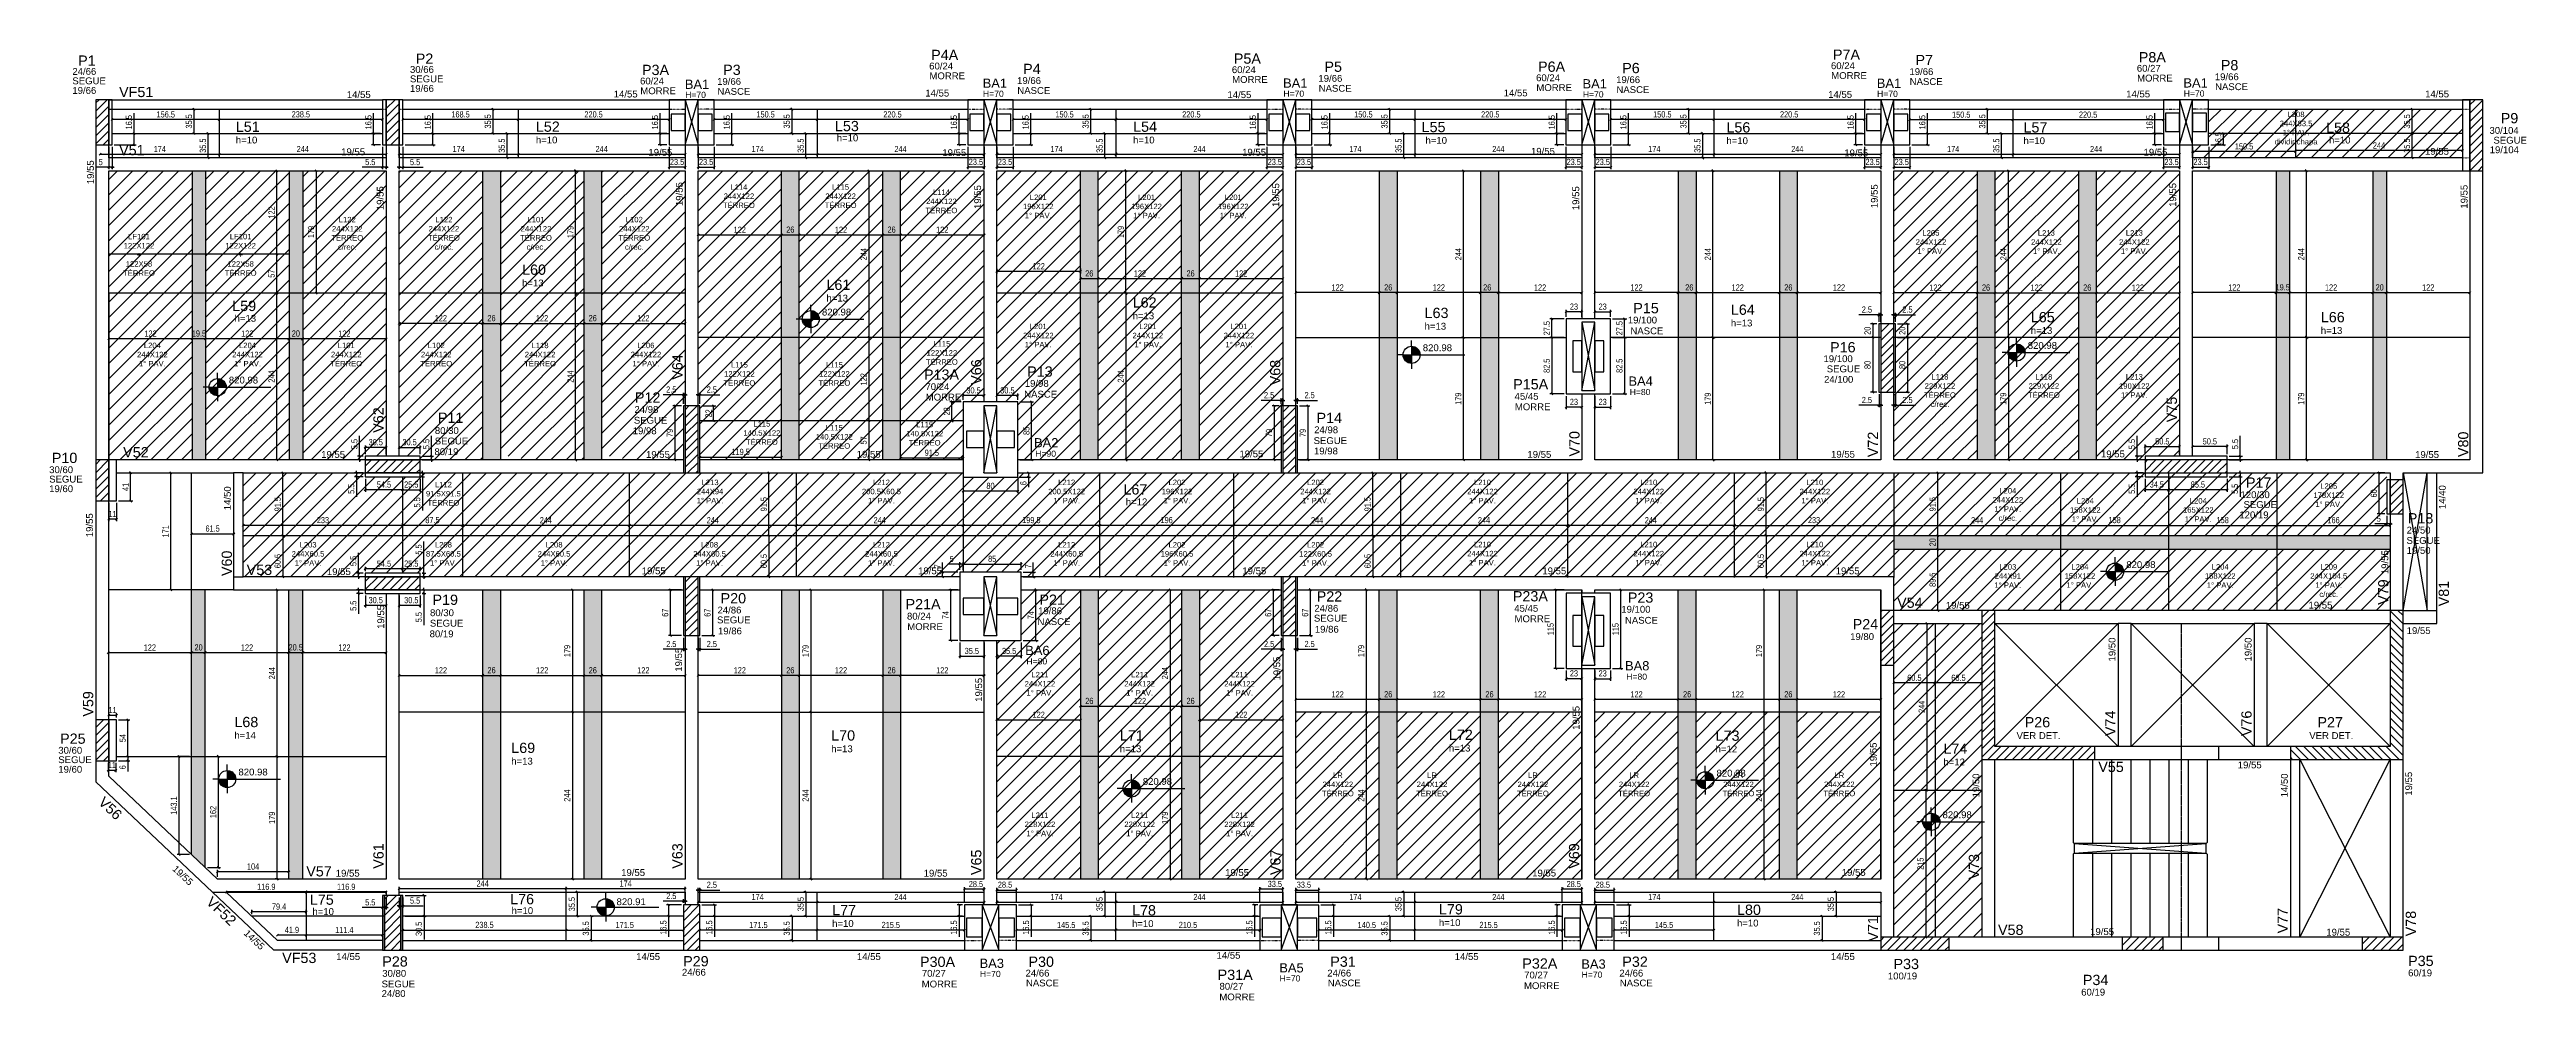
# Model space of a CAD drawing. Header units: millimetres. Extents: x 3753 to 7374, y 1906 to 3298.
import ezdxf

# ---------------------------------------------------------------- set-up
doc = ezdxf.new("R2010")
doc.units = ezdxf.units.MM
doc.linetypes.add('ESTILO_TQS_0004', pattern=[2, 0.5, -0.4, 0.1, -0.4, 0.1, -0.5])
doc.linetypes.add('ESTILO_TQS_0005', pattern=[0.4, 0.3, -0.1])
for name, color, linetype in [('1', 1, 'Continuous'), ('3', 3, 'Continuous'), ('4', 4, 'Continuous'), ('6', 6, 'Continuous'), ('7', 7, 'Continuous'), ('9', 9, 'Continuous'), ('AUX00', 7, 'Continuous'), ('Painéis', 200, 'Continuous')]:
    doc.layers.add(name, color=color, linetype=linetype)
doc.layers.add('Hachura', color=251, linetype='Continuous', lineweight=9)
doc.layers.add('REAPROVEITAMENTO', color=251, linetype='Continuous', lineweight=9)
doc.styles.add('COTA TECNICA-50', font='techl___.ttf', dxfattribs={"height": 9})
doc.styles.get("Standard").update_dxf_attribs({"font": 'arial.ttf'})
doc.dimstyles.new('COTA PAINEL-50', dxfattribs={"dimtxt": 9, "dimasz": 3, "dimexe": 3, "dimexo": 3, "dimgap": 3, "dimtad": 1, "dimdec": 1, "dimzin": 12, "dimdsep": 46, "dimtxsty": 'COTA TECNICA-50', "dimblk1": 'OBLIQUE', "dimblk2": 'OBLIQUE', "dimsah": 1, "dimcen": 0.9, "dimclrd": 4, "dimclre": 4, "dimclrt": 240, "dimadec": 1, "dimazin": 3, "dimtfac": 1, "dimtdec": 1, "dimtmove": 0, "dimatfit": 3, "dimfxl": 1, "dimtolj": 1, "dimtzin": 12, "dimarcsym": 0})
pattern_1 = [(45, (-2152.602, 944.047), (-11.22532, 11.22532), [])]

msp = doc.modelspace()

# ---------------------------------------------------------------- texts
at = {"layer": '3', "linetype": 'Continuous'}
for s, height, p in [('24/66', 10, (3786.38, 3260.46)), ('30/66', 10, (4279.96, 3263.37)), ('SEGUE', 10, (4279.96, 3249.6)), ('60/24', 10, (5039.05, 3268.39)), ('MORRE', 10, (5039.44, 3254.04)), ('60/24', 10, (5481.59, 3263.03)), ('19/66', 10, (5608.13, 3250.31)), ('60/24', 10, (5926.38, 3251.2)), ('60/24', 10, (6357.49, 3268.81)), ('MORRE', 10, (6357.88, 3254.46)), ('19/66', 10, (6472.2, 3260.19)), ('60/27', 10, (6804.65, 3265.05)), ('MORRE', 10, (6805.04, 3250.7)), ('19/66', 10, (6918.66, 3252.68)), ('SEGUE', 10, (3786.38, 3246.7)), ('19/66', 10, (3786.38, 3232.66)), ('14/55', 10, (4187.57, 3226.6)), ('19/66', 10, (4279.96, 3235.57)), ('14/55', 10, (4577.86, 3227.4)), ('60/24', 10, (4616.33, 3246.46)), ('MORRE', 10, (4616.72, 3232.11)), ('H=70', 9, (4682.26, 3226.71)), ('19/66', 10, (4729.01, 3245.82)), ('NASCE', 10, (4729.4, 3231.28)), ('14/55', 10, (5033.36, 3228.78)), ('H=70', 9, (5117.7, 3228.3)), ('19/66', 10, (5167.58, 3247.12)), ('NASCE', 10, (5167.97, 3232.57)), ('14/55', 10, (5475.1, 3226.47)), ('MORRE', 10, (5481.98, 3248.68)), ('H=70', 9, (5556.89, 3228.45)), ('NASCE', 10, (5608.52, 3235.77)), ('14/55', 10, (5878.98, 3228.97)), ('MORRE', 10, (5926.77, 3236.85)), ('H=70', 9, (5994.66, 3227.43)), ('19/66', 10, (6043.42, 3248.39)), ('NASCE', 10, (6043.81, 3233.85)), ('14/55', 10, (6353.37, 3226.8)), ('H=70', 9, (6424.88, 3228.18)), ('NASCE', 10, (6472.59, 3245.64)), ('14/55', 10, (6789.13, 3227.48)), ('H=70', 9, (6873.17, 3228.71)), ('NASCE', 10, (6919.05, 3238.13)), ('14/55', 10, (7226.12, 3227.48)), ('h=10', 10, (4025.32, 3160.12)), ('19/55', 10, (4179.35, 3142.92)), ('h=10', 10, (4464.01, 3160.2)), ('19/55', 10, (4628.58, 3142.17)), ('h=10', 10, (4903.87, 3163.3)), ('19/55', 10, (5058.29, 3141.7)), ('h=10', 10, (5337.14, 3160.13)), ('19/55', 10, (5496.57, 3142.28)), ('h=10', 10, (5764.65, 3159.65)), ('19/55', 10, (5918.91, 3143.65)), ('h=10', 10, (6204.61, 3159.14)), ('19/55', 10, (6376.98, 3141.3)), ('h=10', 10, (6638.95, 3159.14)), ('19/55', 10, (6814.49, 3142.32)), ('h=10', 10, (7085.61, 3160.06)), ('19/55', 10, (7225.99, 3143.56)), ('30/104', 10, (7320.23, 3174.19)), ('19/104', 10, (7320.53, 3145.87)), ('SEGUE', 10, (7326, 3159.85)), ('h=13', 10, (4443.84, 2951.02)), ('h=13', 10, (4888.83, 2928.9)), ('h=13', 10, (4023.56, 2899.35)), ('820.98', 10, (4882.29, 2908.49)), ('h=13', 10, (5336.55, 2903.01)), ('h=13', 10, (5763.36, 2887.74)), ('19/100', 10, (6060.45, 2896.8)), ('h=13', 10, (6211.14, 2892.46)), ('820.98', 10, (5760.73, 2856.27)), ('NASCE', 10, (6064.27, 2880.98)), ('820.98', 10, (6645.22, 2859.65)), ('h=13', 10, (6649.6, 2881.59)), ('h=13', 10, (7073.64, 2881.59)), ('19/100', 10, (6346.55, 2840.22)), ('SEGUE', 10, (6351.31, 2825.4)), ('820.98', 10, (4015.16, 2809.01)), ('70/24', 10, (5033.57, 2799.35)), ('MORRE', 10, (5033.99, 2784.05)), ('NASCE', 10, (5178, 2788.27)), ('19/98', 10, (5178.82, 2804.1)), ('45/45', 10, (5894.94, 2785.21)), ('H=80', 9, (6063.18, 2792.05)), ('24/100', 10, (6347.4, 2810.07)), ('SEGUE', 10, (4607.29, 2750.2)), ('24/98', 10, (4608.12, 2766.03)), ('MORRE', 10, (5895.35, 2769.92)), ('SEGUE', 10, (4316.15, 2719.88)), ('80/30', 10, (4316.35, 2735.15)), ('19/98', 10, (4605.63, 2734.79)), ('SEGUE', 10, (5601.12, 2720.44)), ('24/98', 10, (5601.94, 2736.27)), ('30/60', 10, (3752.46, 2677.87)), ('19/55', 10, (4150.09, 2700.19)), ('80/19', 10, (4315.78, 2704.27)), ('19/55', 10, (4625.03, 2700.17)), ('19/55', 10, (4933.1, 2700.5)), ('H=90', 9, (5194.12, 2701.84)), ('19/55', 10, (5492.65, 2700.98)), ('19/98', 10, (5601.62, 2705.28)), ('19/55', 10, (5913.67, 2700.3)), ('19/55', 10, (6357.58, 2700.46)), ('19/55', 10, (6752.21, 2700.99)), ('19/55', 10, (7211.49, 2700.06)), ('SEGUE', 10, (3752.46, 2664.11)), ('19/60', 10, (3752.46, 2650.07)), ('120/30', 10, (6956.21, 2641.27)), ('h=12', 10, (5326.49, 2630.83)), ('120/19', 10, (6954.51, 2611.84)), ('SEGUE', 10, (6960.63, 2626.96)), ('SEGUE', 10, (7198.89, 2574.39)), ('24/50', 10, (7199.13, 2589.48)), ('19/55', 10, (4158.49, 2528.82)), ('19/55', 10, (4618.85, 2529.92)), ('19/55', 10, (5022.85, 2529.92)), ('19/55', 10, (5496.9, 2529.92)), ('19/55', 10, (5935.49, 2529.92)), ('19/55', 10, (6364.35, 2529.92)), ('820.98', 10, (6789.2, 2539.09)), ('19/50', 10, (7199.13, 2559.77)), ('SEGUE', 10, (4309.06, 2453.39)), ('80/30', 10, (4309.27, 2468.66)), ('SEGUE', 10, (4728.92, 2458.18)), ('24/86', 10, (4729.59, 2472.63)), ('80/24', 10, (5006.61, 2463.59)), ('NASCE', 10, (5197.46, 2455.63)), ('19/86', 10, (5198.29, 2471.46)), ('SEGUE', 10, (5601.55, 2460.69)), ('24/86', 10, (5602.21, 2475.14)), ('45/45', 10, (5894.49, 2475.12)), ('MORRE', 10, (5894.9, 2459.82)), ('19/100', 10, (6050.93, 2473.77)), ('NASCE', 10, (6056.29, 2457.61)), ('19/55', 10, (6525.46, 2479.6)), ('19/55', 10, (7055.61, 2479.78)), ('80/19', 10, (4308.69, 2437.78)), ('19/86', 10, (4730.27, 2441.99)), ('MORRE', 10, (5007.02, 2448.3)), ('19/86', 10, (5602.89, 2444.5)), ('19/80', 10, (6385.48, 2433.74)), ('19/55', 10, (7199.17, 2442.54)), ('H=80', 9, (5181.23, 2398.11)), ('H=80', 9, (6058.17, 2375.67)), ('h=14', 10, (4023.22, 2289.33)), ('VER DET.', 10, (6628.8, 2289)), ('VER DET.', 10, (7056.81, 2288.99)), ('30/60', 10, (3765.78, 2267.46)), ('SEGUE', 10, (3765.78, 2253.69)), ('19/60', 10, (3765.78, 2239.66)), ('820.98', 10, (4029.19, 2235.69)), ('h=13', 10, (4428.04, 2251.55)), ('h=13', 10, (4895.79, 2269.67)), ('h=13', 10, (5317.74, 2269.67)), ('h=13', 10, (5798.9, 2270.65)), ('h=12', 10, (6188.85, 2269.33)), ('h=12', 10, (6521.84, 2250.36)), ('19/55', 10, (6952.21, 2246.03)), ('820.98', 10, (5351.36, 2221.91)), ('820.98', 10, (6190.17, 2233.97)), ('820.98', 10, (6520.61, 2173.14)), ('19/55', 10, (4171.44, 2087.61)), ('19/55', 10, (4588.73, 2088.65)), ('19/55', 10, (5031.03, 2087.67)), ('19/55', 10, (5471.69, 2088.64)), ('19/55', 10, (5920.66, 2087.87)), ('19/55', 10, (6373.26, 2088.87)), ('h=10', 10, (4137.3, 2031.59)), ('h=10', 10, (4428.57, 2032.96)), ('820.91', 10, (4581.95, 2045.94)), ('h=10', 10, (4897.18, 2014.14)), ('h=10', 10, (5335.59, 2013.94)), ('h=10', 10, (5784.31, 2015.39)), ('h=10', 10, (6220.09, 2014.72)), ('19/55', 10, (6736.43, 2002.22)), ('19/55', 10, (7081.66, 2001.39)), ('14/55', 10, (4172.17, 1965.71)), ('14/55', 10, (4610.67, 1965.71)), ('14/55', 10, (4933.37, 1965.71)), ('14/55', 10, (5459.19, 1967.56)), ('14/55', 10, (5807.37, 1965.71)), ('14/55', 10, (6357.39, 1965.71)), ('SEGUE', 10, (4238.51, 1925.66)), ('24/80', 10, (4238.51, 1911.63)), ('30/80', 10, (4239.46, 1941.15)), ('24/66', 10, (4677.56, 1942.8)), ('70/27', 10, (5028.36, 1941.2)), ('MORRE', 10, (5028.11, 1925.58)), ('H=70', 9, (5113.18, 1940.85)), ('24/66', 10, (5179.92, 1941.48)), ('NASCE', 10, (5180.55, 1927.05)), ('80/27', 10, (5463.51, 1922.25)), ('H=70', 9, (5551.35, 1934.26)), ('24/66', 10, (5621.13, 1941.55)), ('NASCE', 10, (5621.76, 1927.12)), ('70/27', 10, (5908.93, 1938.74)), ('MORRE', 10, (5908.68, 1923.11)), ('H=70', 9, (5992.89, 1939.81)), ('24/66', 10, (6048.09, 1941.51)), ('NASCE', 10, (6048.72, 1927.08)), ('100/19', 10, (6440.7, 1937.37)), ('60/19', 10, (6723.32, 1913.67)), ('60/19', 10, (7201.29, 1941.85)), ('MORRE', 10, (5463.26, 1906.63))]:
    msp.add_text(s, height=height, dxfattribs=at).set_placement(p)
for s, rotation, p in [('19/55', 90, (3817.88, 3100.52)), ('19/55', 90, (4241.41, 3062.56)), ('19/55', 90, (4678.74, 3068.56)), ('19/55', 90, (5114.85, 3064.22)), ('19/55', 90, (5550.82, 3067.1)), ('19/55', 90, (5989.41, 3062.56)), ('19/55', 90, (6425.87, 3065.39)), ('19/55', 90, (6862.2, 3067.33)), ('19/55', 90, (7288.2, 3064.73)), ('14/50', 90, (4018.04, 2623.6)), ('14/40', 90, (7256.19, 2625.29)), ('19/55', 90, (3816.44, 2584.17)), ('19/55', 90, (7172.28, 2530.15)), ('19/55', 90, (4242.28, 2450.08)), ('19/50', 90, (6773.41, 2402.46)), ('19/50', 90, (6972.41, 2402.46)), ('19/55', 90, (4677.75, 2387.43)), ('19/55', 90, (5552.32, 2374.49)), ('19/55', 90, (5116.46, 2343.46)), ('19/55', 90, (5989.86, 2302.37)), ('19/55', 90, (6424.39, 2248.8)), ('19/50', 90, (6574.41, 2203.6)), ('14/50', 90, (7025.41, 2203.6)), ('19/55', 90, (7207.11, 2206.03)), ('19/55', 316.572, (3931.75, 2097.93)), ('14/55', 316.572, (4036.24, 2003.7))]:
    msp.add_text(s, height=10, rotation=rotation, dxfattribs=at).set_placement(p)
at = {"layer": '4', "linetype": 'Continuous'}
for s, height, p in [('P4A', 15, (5041.92, 3282.12)), ('P7A', 15, (6360.35, 3282.54)), ('P1', 15, (3794.82, 3273.79)), ('P2', 15, (4288.41, 3276.69)), ('P3A', 15, (4619.2, 3260.19)), ('P3', 15, (4737.82, 3260.35)), ('P4', 15, (5176.39, 3261.64)), ('P5A', 15, (5484.46, 3276.76)), ('P5', 15, (5616.94, 3264.84)), ('P6A', 15, (5929.24, 3264.93)), ('P6', 15, (6052.23, 3262.92)), ('P7', 15, (6481.02, 3274.72)), ('P8A', 15, (6807.51, 3278.78)), ('P8', 15, (6927.47, 3267.21)), ('VF51', 15, (3854.66, 3227.92)), ('BA1', 13.5, (4681.83, 3239.97)), ('BA1', 13.5, (5117.27, 3241.56)), ('BA1', 13.5, (5556.46, 3241.7)), ('BA1', 13.5, (5994.22, 3240.68)), ('BA1', 13.5, (6424.45, 3241.43)), ('BA1', 13.5, (6872.74, 3241.96)), ('L51', 15, (4025.32, 3177.12)), ('L52', 15, (4464.01, 3177.2)), ('L53', 15, (4901.26, 3178.06)), ('L54', 15, (5337.14, 3177.13)), ('L55', 15, (5759.02, 3176.65)), ('L56', 15, (6204.61, 3176.14)), ('L57', 15, (6638.95, 3176.14)), ('L58', 15, (7081.31, 3175.77)), ('P9', 15, (7336.7, 3189.63)), ('V51', 15, (3854.66, 3142.92)), ('L60', 15, (4443.84, 2968.02)), ('L61', 15, (4888.83, 2945.9)), ('L62', 15, (5336.55, 2920.01)), ('L59', 15, (4020.11, 2914.97)), ('L63', 15, (5763.36, 2904.74)), ('P15', 15, (6068.51, 2911.73)), ('L64', 15, (6211.14, 2909.46)), ('L65', 15, (6649.6, 2898.59)), ('L66', 15, (7073.64, 2898.59)), ('P16', 15, (6356.2, 2854.52)), ('P13A', 15, (5031.47, 2814.51)), ('P13', 15, (5182.23, 2819.02)), ('P12', 15, (4608.83, 2780.95)), ('P15A', 15, (5892.84, 2800.38)), ('BA4', 13.5, (6061.39, 2805.76)), ('P11', 15, (4320.82, 2751.41)), ('P14', 15, (5605.35, 2751.2)), ('V52', 15, (3860.66, 2700.92)), ('BA2', 13.5, (5192.33, 2715.55)), ('P10', 15, (3756.35, 2692.69)), ('L67', 15, (5323.1, 2646.6)), ('P17', 15, (6964.2, 2656.58)), ('P18', 15, (7200.84, 2604.34)), ('V53', 15, (4041.25, 2528.99)), ('P19', 15, (4312.87, 2485.15)), ('P20', 15, (4734.09, 2487.4)), ('P21', 15, (5200.2, 2485.25)), ('P22', 15, (5605.63, 2490.06)), ('P23A', 15, (5892.38, 2490.28)), ('P23', 15, (6060.53, 2488.36)), ('P21A', 15, (5004.5, 2478.75)), ('P24', 15, (6389.22, 2449.44)), ('V54', 15, (6454.16, 2480.86)), ('BA6', 13.5, (5179.44, 2411.81)), ('BA8', 13.5, (6056.38, 2389.38)), ('L68', 15, (4023.22, 2306.33)), ('P26', 15, (6640.7, 2306.05)), ('P27', 15, (7068.71, 2306.04)), ('P25', 15, (3768.43, 2281.98)), ('L69', 15, (4428.04, 2268.55)), ('L70', 15, (4895.79, 2286.67)), ('L71', 15, (5317.74, 2286.67)), ('L72', 15, (5798.9, 2287.65)), ('L73', 15, (6188.85, 2286.33)), ('L74', 15, (6521.84, 2267.36)), ('V55', 15, (6748.3, 2240.7)), ('V57', 15, (4128.35, 2087.92)), ('L75', 15, (4133.61, 2046.49)), ('L76', 15, (4426.42, 2047.26)), ('L77', 15, (4897.18, 2031.14)), ('L78', 15, (5335.59, 2030.94)), ('L79', 15, (5784.31, 2032.39)), ('L80', 15, (6220.09, 2031.72)), ('V58', 15, (6601.7, 2002.34)), ('VF53', 15, (4093.1, 1961.26)), ('P28', 15, (4239.46, 1956.15)), ('P29', 15, (4679.35, 1956.48)), ('P30A', 15, (5025.65, 1955.53)), ('BA3', 13.5, (5112.75, 1954.11)), ('P30', 15, (5184.24, 1955.69)), ('BA5', 13.5, (5550.92, 1947.51)), ('P31', 15, (5625.45, 1955.76)), ('P32A', 15, (5906.21, 1953.06)), ('BA3', 13.5, (5992.46, 1953.06)), ('P32', 15, (6052.41, 1955.72)), ('P33', 15, (6448.92, 1952.37)), ('P35', 15, (7201.29, 1956.85)), ('P31A', 15, (5460.8, 1936.58)), ('P34', 15, (6725.78, 1929.02))]:
    msp.add_text(s, height=height, dxfattribs=at).set_placement(p)
for s, rotation, p in [('V64', 90, (4678.41, 2814.51)), ('V66', 90, (5115.41, 2807.03)), ('V68', 90, (5552.41, 2806.29)), ('V75', 90, (6863.24, 2752.35)), ('V62', 90, (4241.41, 2736.87)), ('V70', 90, (5989.91, 2702.14)), ('V72', 90, (6426.25, 2701.27)), ('V80', 90, (7289.34, 2701.4)), ('V60', 90, (4019.64, 2527.3)), ('V79', 90, (7172.48, 2485.22)), ('V81', 90, (7260.91, 2483.05)), ('V59', 90, (3816.91, 2321.67)), ('V74', 90, (6773.41, 2293.17)), ('V76', 90, (6972.41, 2293.17)), ('V56', 316.572, (3823.19, 2195)), ('V61', 90, (4241.41, 2099.17)), ('V63', 90, (4678.41, 2099.17)), ('V65', 90, (5115.41, 2089.94)), ('V67', 90, (5552.78, 2089.93)), ('V69', 90, (5989.41, 2099.17)), ('V73', 90, (6574.03, 2083.63)), ('VF52', 316.573, (3980.93, 2048.99)), ('V71', 90, (6426.41, 1992.68)), ('V77', 90, (7025.41, 2004.58)), ('V78', 90, (7212.79, 2000.37))]:
    msp.add_text(s, height=15, rotation=rotation, dxfattribs=at).set_placement(p)
at = {"layer": 'AUX00', "char_height": 8, "attachment_point": 1}
for s, width, heights, insert in [('\\pxqc;L208 ^J244X83.5^J1° PAV.^Jdividir chapa', 123.1041, [0], (6975.91, 3206.69)), ('\\pxqc;L114^J244X122^JTÉRREO', 123.1041, [0], (4699.33, 3100.34)), ('\\pxqc;L115^J244X122^JTÉRREO', 123.1041, [0], (4848.02, 3100.34)), ('\\pxqc;L114^J244X122^JTÉRREO', 123.1041, [0], (4995.33, 3092.79)), ('\\pxqc;L201^J196X122^J1° PAV.', 123.1041, [0], (5137.05, 3085.36)), ('\\pxqc;L201^J196X122^J1° PAV.', 123.1041, [0], (5295.42, 3085.36)), ('\\pxqc;L201^J196X122^J1° PAV.', 123.1041, [0], (5422.12, 3085.36)), ('\\pxqc;L122 ^J244X122^JTÉRREO^Jc/rec.', 123.1041, [0], (4126.73, 3052.72)), ('\\pxqc;L122 ^J244X122^JTÉRREO^Jc/rec.', 123.1041, [0], (4268.03, 3052.72)), ('\\pxqc;L101 ^J244X122^JTÉRREO^Jc/rec.', 123.1041, [0], (4402.65, 3052.72)), ('\\pxqc;L102 ^J244X122^JTÉRREO^Jc/rec.', 123.1041, [0], (4546.34, 3052.72)), ('\\pxqc;LF101^J122X122^J+^J122X58^JTÉRREO', 123.1041, [0], (3822.23, 3027.91)), ('\\pxqc;LF101^J122X122^J+^J122X58^JTÉRREO', 123.1041, [0], (3970.88, 3027.91)), ('\\pxqc;L205 ^J244X122^J1° PAV.', 134.932, [51.58], (6436.22, 3033.3)), ('\\pxqc;L213 ^J244X122^J1° PAV.', 134.932, [51.58], (6604.9, 3033.3)), ('\\pxqc;L213 ^J244X122^J1° PAV.', 134.932, [51.58], (6733.54, 3033.3)), ('\\pxqc;L204^J244X122^J1° PAV.', 123.1041, [0], (3841.79, 2868.71)), ('\\pxqc;L204 ^J244X122^J1° PAV.', 123.1041, [0], (3980.91, 2868.71)), ('\\pxqc;L101 ^J244X122^JTÉRREO', 123.1041, [0], (4125.26, 2868.71)), ('\\pxqc;L102 ^J244X122^JTÉRREO', 123.1041, [0], (4256.82, 2868.71)), ('\\pxqc;L118 ^J244X122^JTÉRREO', 123.1041, [0], (4408.62, 2868.71)), ('\\pxqc;L206 ^J244X122^J1° PAV.', 123.1041, [0], (4563.39, 2868.71)), ('\\pxqc;L115^J122X122^JTÉRREO', 123.1041, [0], (4996.05, 2871.12)), ('\\pxqc;L201^J244X122^J1° PAV.', 123.1041, [0], (5137.05, 2896.56)), ('\\pxqc;L201^J244X122^J1° PAV.', 123.1041, [0], (5297.09, 2896.56)), ('\\pxqc;L201^J244X122^J1° PAV.', 123.1041, [0], (5430.31, 2896.56)), ('\\pxqc;L115^J122X122^JTÉRREO', 123.1041, [0], (4700.02, 2840.41)), ('\\pxqc;L115^J122X122^JTÉRREO', 123.1041, [0], (4838.94, 2840.41)), ('\\pxqc;L118 ^J229X122^JTÉRREO^Jc/rec.', 134.932, [51.58], (6449.37, 2822.74)), ('\\pxqc;L118 ^J229X122^JTÉRREO', 134.932, [51.58], (6601.22, 2822.74)), ('\\pxqc;L213 ^J190X122^J1° PAV.', 134.932, [51.58], (6733.54, 2822.74)), ('\\pxqc;L115^J140.5X122^JTÉRREO', 123.1041, [0], (4732.88, 2754.02)), ('\\pxqc;L115^J140.5X122^JTÉRREO', 123.1041, [0], (4970.9, 2753)), ('\\pxqc;L115^J140.5X122^JTÉRREO', 123.1041, [0], (4838.78, 2748.31)), ('\\pxqc;L112^J91.5X91.5^JTÉRREO', 123.1041, [0], (4267.29, 2665.14)), ('\\pxqc;L213^J244X94^J1° PAV.', 123.1041, [0], (4657.19, 2668.35)), ('\\pxqc;L212^J200.5X60.5^J1° PAV.', 123.1041, [0], (4907.72, 2668.35)), ('\\pxqc;L212^J200.5X122^J1° PAV.', 123.1041, [0], (5178.53, 2668.35)), ('\\pxqc;L202^J196X122^J1° PAV.', 123.1041, [0], (5339.85, 2668.35)), ('\\pxqc;L202^J244X122^J1° PAV.', 123.1041, [0], (5542.43, 2668.35)), ('\\pxqc;L210^J244X122^J1° PAV.', 123.1041, [0], (5786.43, 2668.35)), ('\\pxqc;L210^J244X122^J1° PAV.', 123.1041, [0], (6029.49, 2668.35)), ('\\pxqc;L210^J244X122^J1° PAV.', 123.1041, [0], (6272.34, 2668.35)), ('\\pxqc;L204^J244X122^J1° PAV.^Jc/rec.', 123.1041, [0], (6554.5, 2656.15)), ('\\pxqc;L205^J178X122^J1° PAV.', 123.1041, [0], (7023.67, 2662.95)), ('\\pxqc;L204^J158X122^J1° PAV.', 123.1041, [0], (6667.72, 2641.37)), ('\\pxqc;L204^J165X122^J1° PAV.', 123.1041, [0], (6832.95, 2641.37)), ('\\pxqc;L203^J244X60.5^J1° PAV.', 123.1041, [0], (4069.4, 2577.15)), ('\\pxqc;L208^J87.5X60.5^J1° PAV.', 123.1041, [0], (4267.29, 2577.15)), ('\\pxqc;L208^J244X60.5^J1° PAV.', 123.1041, [0], (4429.08, 2577.15)), ('\\pxqc;L208^J244X60.5^J1° PAV.', 123.1041, [0], (4656.41, 2577.15)), ('\\pxqc;L212^J244X60.5^J1° PAV.', 123.1041, [0], (4907.72, 2577.15)), ('\\pxqc;L212^J244X60.5^J1° PAV.', 123.1041, [0], (5178.53, 2577.15)), ('\\pxqc;L202^J196X60.5^J1° PAV.', 123.1041, [0], (5339.85, 2577.15)), ('\\pxqc;L202^J122X60.5^J1° PAV.', 123.1041, [0], (5542.43, 2577.15)), ('\\pxqc;L210^J244X122^J1° PAV.', 123.1041, [0], (5786.43, 2577.53)), ('\\pxqc;L210^J244X122^J1° PAV.', 123.1041, [0], (6029.49, 2577.53)), ('\\pxqc;L210^J244X122^J1° PAV.', 123.1041, [0], (6272.34, 2577.53)), ('\\pxqc;L203^J244X91^J1° PAV.', 123.1041, [0], (6554.5, 2544.78)), ('\\pxqc;L204^J158X122^J1° PAV.', 123.1041, [0], (6659.92, 2544.78)), ('\\pxqc;L204^J158X122^J1° PAV.', 123.1041, [0], (6865.01, 2544.78)), ('\\pxqc;L209^J244X104.5^J1° PAV.^Jc/rec.', 123.1041, [0], (7023.67, 2544.78)), ('\\pxqc;L211 ^J244X122^J1° PAV.', 144.989, [50.56], (5128.53, 2387.13)), ('\\pxqc;L211 ^J244X122^J1° PAV.', 144.989, [50.56], (5274.28, 2387.13)), ('\\pxqc;L211 ^J244X122^J1° PAV.', 144.989, [50.56], (5420.33, 2387.13)), ('\\pxqc;LR^J244X122^JTÉRREO', 123.1041, [0], (5575.02, 2239.98)), ('\\pxqc;LR^J244X122^JTÉRREO', 123.1041, [0], (5712.65, 2239.98)), ('\\pxqc;LR^J244X122^JTÉRREO', 123.1041, [0], (5860.13, 2239.98)), ('\\pxqc;LR^J244X122^JTÉRREO', 123.1041, [0], (6008.11, 2239.98)), ('\\pxqc;LR^J244X122^JTÉRREO', 123.1041, [0], (6160.67, 2239.98)), ('\\pxqc;LR^J244X122^JTÉRREO', 123.1041, [0], (6308.16, 2239.98)), ('\\pxqc;L211 ^J228X122^J1° PAV.', 144.989, [50.56], (5128.53, 2181.5)), ('\\pxqc;L211 ^J228X122^J1° PAV.', 144.989, [50.56], (5274.28, 2181.5)), ('\\pxqc;L211 ^J228X122^J1° PAV.', 144.989, [50.56], (5420.33, 2181.5))]:
    msp.add_mtext_dynamic_manual_height_columns(s, width=width, gutter_width=12.5, heights=heights, dxfattribs=dict(at, insert=insert))

# ---------------------------------------------------------------- blocks, each defined once
blk = doc.blocks.new('_Oblique')
at = {"color": 0, "linetype": 'ByBlock', "lineweight": -2}
blk.add_line((-0.5, -0.5), (0.5, 0.5), dxfattribs=at)
blk = doc.blocks.new('*D210')
at = {"layer": 'Defpoints', "color": 0, "transparency": 16777216}
for p in [(6262.5, 2678.2), (6262.5, 2678.2), (6262.5, 2586.7)]:
    blk.add_point(p, dxfattribs=at)
at = {"layer": 'Painéis', "color": 4, "lineweight": -2, "transparency": 16777216}
blk.add_line((6262.5, 2586.7), (6262.5, 2678.2), dxfattribs=at)
at = {"layer": 'Painéis', "color": 4, "lineweight": -2, "transparency": 16777216, "xscale": 3, "yscale": 3, "zscale": 3}
for p, rotation in [((6262.5, 2678.2), 90), ((6262.5, 2586.7), 270)]:
    blk.add_blockref('_Oblique', p, dxfattribs=dict(at, rotation=rotation))
at = {"layer": 'Painéis', "color": 240, "transparency": 16777216, "insert": (6254.9, 2632.4), "char_height": 9, "attachment_point": 5, "rotation": 90, "style": 'COTA TECNICA-50'}
blk.add_mtext('\\A1;91.5', dxfattribs=at)
blk = doc.blocks.new('*D211')
at = {"layer": 'Defpoints', "color": 0, "transparency": 16777216}
for p in [(5972.2, 2601.5), (5972.2, 2601.5), (6216.2, 2601.5)]:
    blk.add_point(p, dxfattribs=at)
at = {"layer": 'Painéis', "color": 4, "lineweight": -2, "transparency": 16777216}
blk.add_line((6216.2, 2601.5), (5972.2, 2601.5), dxfattribs=at)
at = {"layer": 'Painéis', "color": 4, "lineweight": -2, "transparency": 16777216, "xscale": 3, "yscale": 3, "zscale": 3, "rotation": 180}
blk.add_blockref('_Oblique', (5972.2, 2601.5), dxfattribs=at)
at = {"layer": 'Painéis', "color": 4, "lineweight": -2, "transparency": 16777216, "xscale": 3, "yscale": 3, "zscale": 3}
blk.add_blockref('_Oblique', (6216.2, 2601.5), dxfattribs=at)
at = {"layer": 'Painéis', "color": 240, "transparency": 16777216, "insert": (6094.2, 2609.1), "char_height": 9, "attachment_point": 5, "style": 'COTA TECNICA-50'}
blk.add_mtext('\\A1;244', dxfattribs=at)
blk = doc.blocks.new('*D212')
at = {"layer": 'Defpoints', "color": 0, "transparency": 16777216}
for p in [(5728.2, 2601.5), (5728.2, 2601.5), (5972.2, 2601.5)]:
    blk.add_point(p, dxfattribs=at)
at = {"layer": 'Painéis', "color": 4, "lineweight": -2, "transparency": 16777216}
blk.add_line((5972.2, 2601.5), (5728.2, 2601.5), dxfattribs=at)
at = {"layer": 'Painéis', "color": 4, "lineweight": -2, "transparency": 16777216, "xscale": 3, "yscale": 3, "zscale": 3, "rotation": 180}
blk.add_blockref('_Oblique', (5728.2, 2601.5), dxfattribs=at)
at = {"layer": 'Painéis', "color": 4, "lineweight": -2, "transparency": 16777216, "xscale": 3, "yscale": 3, "zscale": 3}
blk.add_blockref('_Oblique', (5972.2, 2601.5), dxfattribs=at)
at = {"layer": 'Painéis', "color": 240, "transparency": 16777216, "insert": (5850.2, 2609.1), "char_height": 9, "attachment_point": 5, "style": 'COTA TECNICA-50'}
blk.add_mtext('\\A1;244', dxfattribs=at)
blk = doc.blocks.new('*D213')
at = {"layer": 'Defpoints', "color": 0, "transparency": 16777216}
for p in [(6216.2, 2601.5), (6449.2, 2601.5), (6449.2, 2601.5)]:
    blk.add_point(p, dxfattribs=at)
at = {"layer": 'Painéis', "color": 4, "lineweight": -2, "transparency": 16777216}
blk.add_line((6216.2, 2601.5), (6449.2, 2601.5), dxfattribs=at)
at = {"layer": 'Painéis', "color": 4, "lineweight": -2, "transparency": 16777216, "xscale": 3, "yscale": 3, "zscale": 3, "rotation": 180}
blk.add_blockref('_Oblique', (6216.2, 2601.5), dxfattribs=at)
at = {"layer": 'Painéis', "color": 4, "lineweight": -2, "transparency": 16777216, "xscale": 3, "yscale": 3, "zscale": 3}
blk.add_blockref('_Oblique', (6449.2, 2601.5), dxfattribs=at)
at = {"layer": 'Painéis', "color": 240, "transparency": 16777216, "insert": (6332.7, 2609.2), "char_height": 9, "attachment_point": 5, "style": 'COTA TECNICA-50'}
blk.add_mtext('\\A1;233', dxfattribs=at)
blk = doc.blocks.new('*D214')
at = {"layer": 'Defpoints', "color": 0, "transparency": 16777216}
for p in [(6262.5, 2586.7), (6262.5, 2526.2), (6262.5, 2526.2)]:
    blk.add_point(p, dxfattribs=at)
at = {"layer": 'Painéis', "color": 4, "lineweight": -2, "transparency": 16777216}
blk.add_line((6262.5, 2586.7), (6262.5, 2526.2), dxfattribs=at)
at = {"layer": 'Painéis', "color": 4, "lineweight": -2, "transparency": 16777216, "xscale": 3, "yscale": 3, "zscale": 3}
for p, rotation in [((6262.5, 2586.7), 90), ((6262.5, 2526.2), 270)]:
    blk.add_blockref('_Oblique', p, dxfattribs=dict(at, rotation=rotation))
at = {"layer": 'Painéis', "color": 240, "transparency": 16777216, "insert": (6254.9, 2549.2), "char_height": 9, "attachment_point": 5, "rotation": 90, "style": 'COTA TECNICA-50'}
blk.add_mtext('\\A1;60.5', dxfattribs=at)
blk = doc.blocks.new('*D342')
at = {"layer": 'Defpoints', "color": 0, "transparency": 16777216}
for p in [(6509.7, 2370.9), (6509.7, 2366.7), (6578.2, 2371.7)]:
    blk.add_point(p, dxfattribs=at)
at = {"layer": 'Painéis', "color": 4, "lineweight": -2, "transparency": 16777216}
for p, q in [((6509.7, 2369.7), (6509.7, 2373.9)), ((6578.2, 2370.9), (6509.7, 2370.9)), ((6578.2, 2368.7), (6578.2, 2367.9))]:
    blk.add_line(p, q, dxfattribs=at)
at = {"layer": 'Painéis', "color": 4, "lineweight": -2, "transparency": 16777216, "xscale": 3, "yscale": 3, "zscale": 3, "rotation": 180}
blk.add_blockref('_Oblique', (6509.7, 2370.9), dxfattribs=at)
at = {"layer": 'Painéis', "color": 4, "lineweight": -2, "transparency": 16777216, "xscale": 3, "yscale": 3, "zscale": 3}
blk.add_blockref('_Oblique', (6578.2, 2370.9), dxfattribs=at)
at = {"layer": 'Painéis', "color": 240, "transparency": 16777216, "insert": (6543.9, 2378.5), "char_height": 9, "attachment_point": 5, "style": 'COTA TECNICA-50'}
blk.add_mtext('\\A1;68.5', dxfattribs=at)
blk = doc.blocks.new('*D215')
at = {"layer": 'Defpoints', "color": 0, "transparency": 16777216}
for p in [(6449.2, 2370.9), (6449.2, 2370.9), (6509.7, 2370.9)]:
    blk.add_point(p, dxfattribs=at)
at = {"layer": 'Painéis', "color": 4, "lineweight": -2, "transparency": 16777216}
blk.add_line((6509.7, 2370.9), (6449.2, 2370.9), dxfattribs=at)
at = {"layer": 'Painéis', "color": 4, "lineweight": -2, "transparency": 16777216, "xscale": 3, "yscale": 3, "zscale": 3, "rotation": 180}
blk.add_blockref('_Oblique', (6449.2, 2370.9), dxfattribs=at)
at = {"layer": 'Painéis', "color": 4, "lineweight": -2, "transparency": 16777216, "xscale": 3, "yscale": 3, "zscale": 3}
blk.add_blockref('_Oblique', (6509.7, 2370.9), dxfattribs=at)
at = {"layer": 'Painéis', "color": 240, "transparency": 16777216, "insert": (6479.4, 2378.5), "char_height": 9, "attachment_point": 5, "style": 'COTA TECNICA-50'}
blk.add_mtext('\\A1;60.5', dxfattribs=at)
blk = doc.blocks.new('*D343')
at = {"layer": 'Defpoints', "color": 0, "transparency": 16777216}
for p in [(6497.6, 2458.1), (6497.6, 2214.1), (6497.6, 2214.1)]:
    blk.add_point(p, dxfattribs=at)
at = {"layer": 'Painéis', "color": 4, "lineweight": -2, "transparency": 16777216}
blk.add_line((6497.6, 2458.1), (6497.6, 2214.1), dxfattribs=at)
at = {"layer": 'Painéis', "color": 4, "lineweight": -2, "transparency": 16777216, "xscale": 3, "yscale": 3, "zscale": 3}
for p, rotation in [((6497.6, 2458.1), 90), ((6497.6, 2214.1), 270)]:
    blk.add_blockref('_Oblique', p, dxfattribs=dict(at, rotation=rotation))
at = {"layer": 'Painéis', "color": 240, "transparency": 16777216, "insert": (6490.1, 2336.1), "char_height": 9, "attachment_point": 5, "rotation": 90, "style": 'COTA TECNICA-50'}
blk.add_mtext('\\A1;244', dxfattribs=at)
blk = doc.blocks.new('*D216')
at = {"layer": 'Defpoints', "color": 0, "transparency": 16777216}
for p in [(6497.6, 2214.1), (6496, 1999.1), (6496, 1999.1)]:
    blk.add_point(p, dxfattribs=at)
at = {"layer": 'Painéis', "color": 4, "lineweight": -2, "transparency": 16777216}
for p, q in [((6494.6, 2214.1), (6493, 2214.1)), ((6496, 2214.1), (6496, 1999.1))]:
    blk.add_line(p, q, dxfattribs=at)
at = {"layer": 'Painéis', "color": 4, "lineweight": -2, "transparency": 16777216, "xscale": 3, "yscale": 3, "zscale": 3}
for p, rotation in [((6496, 2214.1), 90), ((6496, 1999.1), 270)]:
    blk.add_blockref('_Oblique', p, dxfattribs=dict(at, rotation=rotation))
at = {"layer": 'Painéis', "color": 240, "transparency": 16777216, "insert": (6488.4, 2106.6), "char_height": 9, "attachment_point": 5, "rotation": 90, "style": 'COTA TECNICA-50'}
blk.add_mtext('\\A1;215', dxfattribs=at)
blk = doc.blocks.new('*D217')
at = {"layer": 'Defpoints', "color": 0, "transparency": 16777216}
for p in [(5138.2, 2979.8), (5260.2, 2980.4), (5260.2, 2973.1)]:
    blk.add_point(p, dxfattribs=at)
at = {"layer": 'Painéis', "color": 4, "lineweight": -2, "transparency": 16777216}
for p, q in [((5138.2, 2976.8), (5138.2, 2970.1)), ((5138.2, 2973.1), (5260.2, 2973.1)), ((5260.2, 2977.4), (5260.2, 2970.1))]:
    blk.add_line(p, q, dxfattribs=at)
at = {"layer": 'Painéis', "color": 4, "lineweight": -2, "transparency": 16777216, "xscale": 3, "yscale": 3, "zscale": 3, "rotation": 180}
blk.add_blockref('_Oblique', (5138.2, 2973.1), dxfattribs=at)
at = {"layer": 'Painéis', "color": 4, "lineweight": -2, "transparency": 16777216, "xscale": 3, "yscale": 3, "zscale": 3}
blk.add_blockref('_Oblique', (5260.2, 2973.1), dxfattribs=at)
at = {"layer": 'Painéis', "color": 240, "transparency": 16777216, "insert": (5199.2, 2980.6), "char_height": 9, "attachment_point": 5, "style": 'COTA TECNICA-50'}
blk.add_mtext('\\A1;122', dxfattribs=at)
blk = doc.blocks.new('*D344')
at = {"layer": 'Defpoints', "color": 0, "transparency": 16777216}
for p in [(5260.2, 2962.4), (5286.2, 2962.4), (5286.2, 2962.4)]:
    blk.add_point(p, dxfattribs=at)
at = {"layer": 'Painéis', "color": 4, "lineweight": -2, "transparency": 16777216}
blk.add_line((5260.2, 2962.4), (5286.2, 2962.4), dxfattribs=at)
at = {"layer": 'Painéis', "color": 4, "lineweight": -2, "transparency": 16777216, "xscale": 3, "yscale": 3, "zscale": 3, "rotation": 180}
blk.add_blockref('_Oblique', (5260.2, 2962.4), dxfattribs=at)
at = {"layer": 'Painéis', "color": 4, "lineweight": -2, "transparency": 16777216, "xscale": 3, "yscale": 3, "zscale": 3}
blk.add_blockref('_Oblique', (5286.2, 2962.4), dxfattribs=at)
at = {"layer": 'Painéis', "color": 240, "transparency": 16777216, "insert": (5273.2, 2970), "char_height": 9, "attachment_point": 5, "style": 'COTA TECNICA-50'}
blk.add_mtext('\\A1;26', dxfattribs=at)
blk = doc.blocks.new('*D345')
at = {"layer": 'Defpoints', "color": 0, "transparency": 16777216}
for p in [(5286.2, 2962.4), (5408.2, 2962.4), (5408.2, 2962.4)]:
    blk.add_point(p, dxfattribs=at)
at = {"layer": 'Painéis', "color": 4, "lineweight": -2, "transparency": 16777216}
blk.add_line((5286.2, 2962.4), (5408.2, 2962.4), dxfattribs=at)
at = {"layer": 'Painéis', "color": 4, "lineweight": -2, "transparency": 16777216, "xscale": 3, "yscale": 3, "zscale": 3, "rotation": 180}
blk.add_blockref('_Oblique', (5286.2, 2962.4), dxfattribs=at)
at = {"layer": 'Painéis', "color": 4, "lineweight": -2, "transparency": 16777216, "xscale": 3, "yscale": 3, "zscale": 3}
blk.add_blockref('_Oblique', (5408.2, 2962.4), dxfattribs=at)
at = {"layer": 'Painéis', "color": 240, "transparency": 16777216, "insert": (5347.2, 2970), "char_height": 9, "attachment_point": 5, "style": 'COTA TECNICA-50'}
blk.add_mtext('\\A1;122', dxfattribs=at)
blk = doc.blocks.new('*D346')
at = {"layer": 'Defpoints', "color": 0, "transparency": 16777216}
for p in [(5408.2, 2962.4), (5434.2, 2962.4), (5434.2, 2962.4)]:
    blk.add_point(p, dxfattribs=at)
at = {"layer": 'Painéis', "color": 4, "lineweight": -2, "transparency": 16777216}
blk.add_line((5408.2, 2962.4), (5434.2, 2962.4), dxfattribs=at)
at = {"layer": 'Painéis', "color": 4, "lineweight": -2, "transparency": 16777216, "xscale": 3, "yscale": 3, "zscale": 3, "rotation": 180}
blk.add_blockref('_Oblique', (5408.2, 2962.4), dxfattribs=at)
at = {"layer": 'Painéis', "color": 4, "lineweight": -2, "transparency": 16777216, "xscale": 3, "yscale": 3, "zscale": 3}
blk.add_blockref('_Oblique', (5434.2, 2962.4), dxfattribs=at)
at = {"layer": 'Painéis', "color": 240, "transparency": 16777216, "insert": (5421.2, 2970), "char_height": 9, "attachment_point": 5, "style": 'COTA TECNICA-50'}
blk.add_mtext('\\A1;26', dxfattribs=at)
blk = doc.blocks.new('*D347')
at = {"layer": 'Defpoints', "color": 0, "transparency": 16777216}
for p in [(5556.2, 2979.8), (5434.2, 2962.4), (5556.2, 2962.4)]:
    blk.add_point(p, dxfattribs=at)
at = {"layer": 'Painéis', "color": 4, "lineweight": -2, "transparency": 16777216}
for p, q in [((5556.2, 2976.8), (5556.2, 2959.4)), ((5434.2, 2962.4), (5556.2, 2962.4))]:
    blk.add_line(p, q, dxfattribs=at)
at = {"layer": 'Painéis', "color": 4, "lineweight": -2, "transparency": 16777216, "xscale": 3, "yscale": 3, "zscale": 3, "rotation": 180}
blk.add_blockref('_Oblique', (5434.2, 2962.4), dxfattribs=at)
at = {"layer": 'Painéis', "color": 4, "lineweight": -2, "transparency": 16777216, "xscale": 3, "yscale": 3, "zscale": 3}
blk.add_blockref('_Oblique', (5556.2, 2962.4), dxfattribs=at)
at = {"layer": 'Painéis', "color": 240, "transparency": 16777216, "insert": (5495.2, 2970), "char_height": 9, "attachment_point": 5, "style": 'COTA TECNICA-50'}
blk.add_mtext('\\A1;122', dxfattribs=at)
blk = doc.blocks.new('*D218')
at = {"layer": 'Defpoints', "color": 0, "transparency": 16777216}
for p in [(5326.8, 3120.2), (5326.8, 3120.2), (5326.8, 2941.2)]:
    blk.add_point(p, dxfattribs=at)
at = {"layer": 'Painéis', "color": 4, "lineweight": -2, "transparency": 16777216}
blk.add_line((5326.8, 2941.2), (5326.8, 3120.2), dxfattribs=at)
at = {"layer": 'Painéis', "color": 4, "lineweight": -2, "transparency": 16777216, "xscale": 3, "yscale": 3, "zscale": 3}
for p, rotation in [((5326.8, 3120.2), 90), ((5326.8, 2941.2), 270)]:
    blk.add_blockref('_Oblique', p, dxfattribs=dict(at, rotation=rotation))
at = {"layer": 'Painéis', "color": 240, "transparency": 16777216, "insert": (5319.2, 3030.7), "char_height": 9, "attachment_point": 5, "rotation": 90, "style": 'COTA TECNICA-50'}
blk.add_mtext('\\A1;179', dxfattribs=at)
blk = doc.blocks.new('*D219')
at = {"layer": 'Defpoints', "color": 0, "transparency": 16777216}
for p in [(5326.8, 2941.2), (5326.8, 2697.2), (5326.8, 2697.2)]:
    blk.add_point(p, dxfattribs=at)
at = {"layer": 'Painéis', "color": 4, "lineweight": -2, "transparency": 16777216}
blk.add_line((5326.8, 2941.2), (5326.8, 2697.2), dxfattribs=at)
at = {"layer": 'Painéis', "color": 4, "lineweight": -2, "transparency": 16777216, "xscale": 3, "yscale": 3, "zscale": 3}
for p, rotation in [((5326.8, 2941.2), 90), ((5326.8, 2697.2), 270)]:
    blk.add_blockref('_Oblique', p, dxfattribs=dict(at, rotation=rotation))
at = {"layer": 'Painéis', "color": 240, "transparency": 16777216, "insert": (5319.2, 2819.2), "char_height": 9, "attachment_point": 5, "rotation": 90, "style": 'COTA TECNICA-50'}
blk.add_mtext('\\A1;244', dxfattribs=at)
blk = doc.blocks.new('*D220')
at = {"layer": 'Defpoints', "color": 0, "transparency": 16777216}
for p in [(5168.7, 2782.2), (5188.8, 2782.2), (5168.7, 2697.2)]:
    blk.add_point(p, dxfattribs=at)
at = {"layer": 'Painéis', "color": 4, "lineweight": -2, "transparency": 16777216}
for p, q in [((5171.7, 2782.2), (5191.8, 2782.2)), ((5188.8, 2697.2), (5188.8, 2782.2)), ((5171.7, 2697.2), (5191.8, 2697.2))]:
    blk.add_line(p, q, dxfattribs=at)
at = {"layer": 'Painéis', "color": 4, "lineweight": -2, "transparency": 16777216, "xscale": 3, "yscale": 3, "zscale": 3}
for p, rotation in [((5188.8, 2782.2), 90), ((5188.8, 2697.2), 270)]:
    blk.add_blockref('_Oblique', p, dxfattribs=dict(at, rotation=rotation))
at = {"layer": 'Painéis', "color": 240, "transparency": 16777216, "insert": (5181.2, 2739.7), "char_height": 9, "attachment_point": 5, "rotation": 90, "style": 'COTA TECNICA-50'}
blk.add_mtext('\\A1;85', dxfattribs=at)
blk = doc.blocks.new('*D221')
at = {"layer": 'Defpoints', "color": 0, "transparency": 16777216}
for p in [(5138.2, 2791.2), (5138.2, 2782.2), (5168.7, 2782.2)]:
    blk.add_point(p, dxfattribs=at)
at = {"layer": 'Painéis', "color": 4, "lineweight": -2, "transparency": 16777216}
for p, q in [((5138.2, 2785.2), (5138.2, 2794.2)), ((5168.7, 2791.2), (5138.2, 2791.2)), ((5168.7, 2785.2), (5168.7, 2794.2))]:
    blk.add_line(p, q, dxfattribs=at)
at = {"layer": 'Painéis', "color": 4, "lineweight": -2, "transparency": 16777216, "xscale": 3, "yscale": 3, "zscale": 3, "rotation": 180}
blk.add_blockref('_Oblique', (5138.2, 2791.2), dxfattribs=at)
at = {"layer": 'Painéis', "color": 4, "lineweight": -2, "transparency": 16777216, "xscale": 3, "yscale": 3, "zscale": 3}
blk.add_blockref('_Oblique', (5168.7, 2791.2), dxfattribs=at)
at = {"layer": 'Painéis', "color": 240, "transparency": 16777216, "insert": (5153.4, 2798.9), "char_height": 9, "attachment_point": 5, "style": 'COTA TECNICA-50'}
blk.add_mtext('\\A1;30.5', dxfattribs=at)
blk = doc.blocks.new('*D348')
at = {"layer": 'Defpoints', "color": 0, "transparency": 16777216}
for p in [(5260.2, 2337), (5138.2, 2316.9), (5260.2, 2316.9)]:
    blk.add_point(p, dxfattribs=at)
at = {"layer": 'Painéis', "color": 4, "lineweight": -2, "transparency": 16777216}
for p, q in [((5260.2, 2334), (5260.2, 2313.9)), ((5138.2, 2316.9), (5260.2, 2316.9))]:
    blk.add_line(p, q, dxfattribs=at)
at = {"layer": 'Painéis', "color": 4, "lineweight": -2, "transparency": 16777216, "xscale": 3, "yscale": 3, "zscale": 3, "rotation": 180}
blk.add_blockref('_Oblique', (5138.2, 2316.9), dxfattribs=at)
at = {"layer": 'Painéis', "color": 4, "lineweight": -2, "transparency": 16777216, "xscale": 3, "yscale": 3, "zscale": 3}
blk.add_blockref('_Oblique', (5260.2, 2316.9), dxfattribs=at)
at = {"layer": 'Painéis', "color": 240, "transparency": 16777216, "insert": (5199.2, 2324.5), "char_height": 9, "attachment_point": 5, "style": 'COTA TECNICA-50'}
blk.add_mtext('\\A1;122', dxfattribs=at)
blk = doc.blocks.new('*D349')
at = {"layer": 'Defpoints', "color": 0, "transparency": 16777216}
for p in [(5260.2, 2337), (5286.2, 2337), (5286.2, 2337)]:
    blk.add_point(p, dxfattribs=at)
at = {"layer": 'Painéis', "color": 4, "lineweight": -2, "transparency": 16777216}
blk.add_line((5260.2, 2337), (5286.2, 2337), dxfattribs=at)
at = {"layer": 'Painéis', "color": 4, "lineweight": -2, "transparency": 16777216, "xscale": 3, "yscale": 3, "zscale": 3, "rotation": 180}
blk.add_blockref('_Oblique', (5260.2, 2337), dxfattribs=at)
at = {"layer": 'Painéis', "color": 4, "lineweight": -2, "transparency": 16777216, "xscale": 3, "yscale": 3, "zscale": 3}
blk.add_blockref('_Oblique', (5286.2, 2337), dxfattribs=at)
at = {"layer": 'Painéis', "color": 240, "transparency": 16777216, "insert": (5273.2, 2344.6), "char_height": 9, "attachment_point": 5, "style": 'COTA TECNICA-50'}
blk.add_mtext('\\A1;26', dxfattribs=at)
blk = doc.blocks.new('*D350')
at = {"layer": 'Defpoints', "color": 0, "transparency": 16777216}
for p in [(5286.2, 2337), (5408.2, 2337), (5408.2, 2337)]:
    blk.add_point(p, dxfattribs=at)
at = {"layer": 'Painéis', "color": 4, "lineweight": -2, "transparency": 16777216}
blk.add_line((5286.2, 2337), (5408.2, 2337), dxfattribs=at)
at = {"layer": 'Painéis', "color": 4, "lineweight": -2, "transparency": 16777216, "xscale": 3, "yscale": 3, "zscale": 3, "rotation": 180}
blk.add_blockref('_Oblique', (5286.2, 2337), dxfattribs=at)
at = {"layer": 'Painéis', "color": 4, "lineweight": -2, "transparency": 16777216, "xscale": 3, "yscale": 3, "zscale": 3}
blk.add_blockref('_Oblique', (5408.2, 2337), dxfattribs=at)
at = {"layer": 'Painéis', "color": 240, "transparency": 16777216, "insert": (5347.2, 2344.6), "char_height": 9, "attachment_point": 5, "style": 'COTA TECNICA-50'}
blk.add_mtext('\\A1;122', dxfattribs=at)
blk = doc.blocks.new('*D351')
at = {"layer": 'Defpoints', "color": 0, "transparency": 16777216}
for p in [(5408.2, 2337), (5434.2, 2337), (5434.2, 2337)]:
    blk.add_point(p, dxfattribs=at)
at = {"layer": 'Painéis', "color": 4, "lineweight": -2, "transparency": 16777216}
blk.add_line((5408.2, 2337), (5434.2, 2337), dxfattribs=at)
at = {"layer": 'Painéis', "color": 4, "lineweight": -2, "transparency": 16777216, "xscale": 3, "yscale": 3, "zscale": 3, "rotation": 180}
blk.add_blockref('_Oblique', (5408.2, 2337), dxfattribs=at)
at = {"layer": 'Painéis', "color": 4, "lineweight": -2, "transparency": 16777216, "xscale": 3, "yscale": 3, "zscale": 3}
blk.add_blockref('_Oblique', (5434.2, 2337), dxfattribs=at)
at = {"layer": 'Painéis', "color": 240, "transparency": 16777216, "insert": (5421.2, 2344.6), "char_height": 9, "attachment_point": 5, "style": 'COTA TECNICA-50'}
blk.add_mtext('\\A1;26', dxfattribs=at)
blk = doc.blocks.new('*D352')
at = {"layer": 'Defpoints', "color": 0, "transparency": 16777216}
for p in [(5434.2, 2337), (5556.2, 2316.9), (5556.2, 2316.9)]:
    blk.add_point(p, dxfattribs=at)
at = {"layer": 'Painéis', "color": 4, "lineweight": -2, "transparency": 16777216}
for p, q in [((5434.2, 2334), (5434.2, 2313.9)), ((5434.2, 2316.9), (5556.2, 2316.9))]:
    blk.add_line(p, q, dxfattribs=at)
at = {"layer": 'Painéis', "color": 4, "lineweight": -2, "transparency": 16777216, "xscale": 3, "yscale": 3, "zscale": 3, "rotation": 180}
blk.add_blockref('_Oblique', (5434.2, 2316.9), dxfattribs=at)
at = {"layer": 'Painéis', "color": 4, "lineweight": -2, "transparency": 16777216, "xscale": 3, "yscale": 3, "zscale": 3}
blk.add_blockref('_Oblique', (5556.2, 2316.9), dxfattribs=at)
at = {"layer": 'Painéis', "color": 240, "transparency": 16777216, "insert": (5495.2, 2324.5), "char_height": 9, "attachment_point": 5, "style": 'COTA TECNICA-50'}
blk.add_mtext('\\A1;122', dxfattribs=at)
blk = doc.blocks.new('*D222')
at = {"layer": 'Defpoints', "color": 0, "transparency": 16777216}
for p in [(5391.4, 2507.2), (5391.4, 2263.2), (5391.4, 2263.2)]:
    blk.add_point(p, dxfattribs=at)
at = {"layer": 'Painéis', "color": 4, "lineweight": -2, "transparency": 16777216}
blk.add_line((5391.4, 2507.2), (5391.4, 2263.2), dxfattribs=at)
at = {"layer": 'Painéis', "color": 4, "lineweight": -2, "transparency": 16777216, "xscale": 3, "yscale": 3, "zscale": 3}
for p, rotation in [((5391.4, 2507.2), 90), ((5391.4, 2263.2), 270)]:
    blk.add_blockref('_Oblique', p, dxfattribs=dict(at, rotation=rotation))
at = {"layer": 'Painéis', "color": 240, "transparency": 16777216, "insert": (5383.8, 2385.2), "char_height": 9, "attachment_point": 5, "rotation": 90, "style": 'COTA TECNICA-50'}
blk.add_mtext('\\A1;244', dxfattribs=at)
blk = doc.blocks.new('*D223')
at = {"layer": 'Defpoints', "color": 0, "transparency": 16777216}
for p in [(5391.4, 2263.2), (5391.4, 2084.2), (5391.4, 2084.2)]:
    blk.add_point(p, dxfattribs=at)
at = {"layer": 'Painéis', "color": 4, "lineweight": -2, "transparency": 16777216}
blk.add_line((5391.4, 2263.2), (5391.4, 2084.2), dxfattribs=at)
at = {"layer": 'Painéis', "color": 4, "lineweight": -2, "transparency": 16777216, "xscale": 3, "yscale": 3, "zscale": 3}
for p, rotation in [((5391.4, 2263.2), 90), ((5391.4, 2084.2), 270)]:
    blk.add_blockref('_Oblique', p, dxfattribs=dict(at, rotation=rotation))
at = {"layer": 'Painéis', "color": 240, "transparency": 16777216, "insert": (5383.8, 2173.7), "char_height": 9, "attachment_point": 5, "rotation": 90, "style": 'COTA TECNICA-50'}
blk.add_mtext('\\A1;179', dxfattribs=at)
blk = doc.blocks.new('*D224')
at = {"layer": 'Defpoints', "color": 0, "transparency": 16777216}
for p in [(5173.7, 2507.2), (5195.2, 2507.2), (5173.7, 2433.2)]:
    blk.add_point(p, dxfattribs=at)
at = {"layer": 'Painéis', "color": 4, "lineweight": -2, "transparency": 16777216}
for p, q in [((5176.7, 2507.2), (5198.2, 2507.2)), ((5195.2, 2433.2), (5195.2, 2507.2)), ((5176.7, 2433.2), (5198.2, 2433.2))]:
    blk.add_line(p, q, dxfattribs=at)
at = {"layer": 'Painéis', "color": 4, "lineweight": -2, "transparency": 16777216, "xscale": 3, "yscale": 3, "zscale": 3}
for p, rotation in [((5195.2, 2507.2), 90), ((5195.2, 2433.2), 270)]:
    blk.add_blockref('_Oblique', p, dxfattribs=dict(at, rotation=rotation))
at = {"layer": 'Painéis', "color": 240, "transparency": 16777216, "insert": (5187.6, 2470.2), "char_height": 9, "attachment_point": 5, "rotation": 90, "style": 'COTA TECNICA-50'}
blk.add_mtext('\\A1;74', dxfattribs=at)
blk = doc.blocks.new('*D225')
at = {"layer": 'Defpoints', "color": 0, "transparency": 16777216}
for p in [(5138.2, 2433.2), (5173.7, 2433.2), (5138.2, 2410)]:
    blk.add_point(p, dxfattribs=at)
at = {"layer": 'Painéis', "color": 4, "lineweight": -2, "transparency": 16777216}
for p, q in [((5138.2, 2430.2), (5138.2, 2407)), ((5173.7, 2430.2), (5173.7, 2407)), ((5173.7, 2410), (5138.2, 2410))]:
    blk.add_line(p, q, dxfattribs=at)
at = {"layer": 'Painéis', "color": 4, "lineweight": -2, "transparency": 16777216, "xscale": 3, "yscale": 3, "zscale": 3, "rotation": 180}
blk.add_blockref('_Oblique', (5138.2, 2410), dxfattribs=at)
at = {"layer": 'Painéis', "color": 4, "lineweight": -2, "transparency": 16777216, "xscale": 3, "yscale": 3, "zscale": 3}
blk.add_blockref('_Oblique', (5173.7, 2410), dxfattribs=at)
at = {"layer": 'Painéis', "color": 240, "transparency": 16777216, "insert": (5155.9, 2417.7), "char_height": 9, "attachment_point": 5, "style": 'COTA TECNICA-50'}
blk.add_mtext('\\A1;35.5', dxfattribs=at)
blk = doc.blocks.new('*D4')
at = {"layer": 'Defpoints', "color": 0, "transparency": 16777216}
for p in [(4264.2, 2702.7), (4294.7, 2715.4), (4294.7, 2702.7)]:
    blk.add_point(p, dxfattribs=at)
at = {"layer": 'Painéis', "color": 4, "lineweight": -2, "transparency": 16777216}
for p, q in [((4264.2, 2705.7), (4264.2, 2718.4)), ((4294.7, 2705.7), (4294.7, 2718.4)), ((4264.2, 2715.4), (4294.7, 2715.4))]:
    blk.add_line(p, q, dxfattribs=at)
at = {"layer": 'Painéis', "color": 4, "lineweight": -2, "transparency": 16777216, "xscale": 3, "yscale": 3, "zscale": 3, "rotation": 180}
blk.add_blockref('_Oblique', (4264.2, 2715.4), dxfattribs=at)
at = {"layer": 'Painéis', "color": 4, "lineweight": -2, "transparency": 16777216, "xscale": 3, "yscale": 3, "zscale": 3}
blk.add_blockref('_Oblique', (4294.7, 2715.4), dxfattribs=at)
at = {"layer": 'Painéis', "color": 240, "transparency": 16777216, "insert": (4279.4, 2723.1), "char_height": 9, "attachment_point": 5, "style": 'COTA TECNICA-50'}
blk.add_mtext('\\A1;30.5', dxfattribs=at)
blk = doc.blocks.new('*D5')
at = {"layer": 'Defpoints', "color": 0, "transparency": 16777216}
for p in [(4294.7, 2702.7), (4294.7, 2697.2), (4311.4, 2702.7)]:
    blk.add_point(p, dxfattribs=at)
at = {"layer": 'Painéis', "color": 4, "lineweight": -2, "transparency": 16777216}
for p, q in [((4311.4, 2702.7), (4311.4, 2732.2)), ((4297.7, 2702.7), (4314.4, 2702.7)), ((4297.7, 2697.2), (4314.4, 2697.2)), ((4311.4, 2697.2), (4311.4, 2702.7)), ((4311.4, 2697.2), (4311.4, 2694.2))]:
    blk.add_line(p, q, dxfattribs=at)
at = {"layer": 'Painéis', "color": 4, "lineweight": -2, "transparency": 16777216, "xscale": 3, "yscale": 3, "zscale": 3}
for p, rotation in [((4311.4, 2702.7), 270), ((4311.4, 2697.2), 90)]:
    blk.add_blockref('_Oblique', p, dxfattribs=dict(at, rotation=rotation))
at = {"layer": 'Painéis', "color": 240, "transparency": 16777216, "insert": (4303.8, 2720.4), "char_height": 9, "attachment_point": 5, "rotation": 90, "style": 'COTA TECNICA-50'}
blk.add_mtext('\\A1;5.5', dxfattribs=at)
blk = doc.blocks.new('*D6')
at = {"layer": 'Defpoints', "color": 0, "transparency": 16777216}
for p in [(4214.7, 2715.4), (4214.7, 2702.7), (4245.2, 2702.7)]:
    blk.add_point(p, dxfattribs=at)
at = {"layer": 'Painéis', "color": 4, "lineweight": -2, "transparency": 16777216}
for p, q in [((4214.7, 2705.7), (4214.7, 2718.4)), ((4245.2, 2705.7), (4245.2, 2718.4)), ((4245.2, 2715.4), (4214.7, 2715.4))]:
    blk.add_line(p, q, dxfattribs=at)
at = {"layer": 'Painéis', "color": 4, "lineweight": -2, "transparency": 16777216, "xscale": 3, "yscale": 3, "zscale": 3, "rotation": 180}
blk.add_blockref('_Oblique', (4214.7, 2715.4), dxfattribs=at)
at = {"layer": 'Painéis', "color": 4, "lineweight": -2, "transparency": 16777216, "xscale": 3, "yscale": 3, "zscale": 3}
blk.add_blockref('_Oblique', (4245.2, 2715.4), dxfattribs=at)
at = {"layer": 'Painéis', "color": 240, "transparency": 16777216, "insert": (4229.9, 2723.1), "char_height": 9, "attachment_point": 5, "style": 'COTA TECNICA-50'}
blk.add_mtext('\\A1;30.5', dxfattribs=at)
blk = doc.blocks.new('*D7')
at = {"layer": 'Defpoints', "color": 0, "transparency": 16777216}
for p in [(4206.3, 2702.7), (4214.7, 2702.7), (4214.7, 2697.2)]:
    blk.add_point(p, dxfattribs=at)
at = {"layer": 'Painéis', "color": 4, "lineweight": -2, "transparency": 16777216}
for p, q in [((4206.3, 2702.7), (4206.3, 2732.2)), ((4211.7, 2702.7), (4203.3, 2702.7)), ((4211.7, 2697.2), (4203.3, 2697.2)), ((4206.3, 2697.2), (4206.3, 2702.7)), ((4206.3, 2697.2), (4206.3, 2694.2))]:
    blk.add_line(p, q, dxfattribs=at)
at = {"layer": 'Painéis', "color": 4, "lineweight": -2, "transparency": 16777216, "xscale": 3, "yscale": 3, "zscale": 3}
for p, rotation in [((4206.3, 2702.7), 270), ((4206.3, 2697.2), 90)]:
    blk.add_blockref('_Oblique', p, dxfattribs=dict(at, rotation=rotation))
at = {"layer": 'Painéis', "color": 240, "transparency": 16777216, "insert": (4198.7, 2720.4), "char_height": 9, "attachment_point": 5, "rotation": 90, "style": 'COTA TECNICA-50'}
blk.add_mtext('\\A1;5.5', dxfattribs=at)
blk = doc.blocks.new('*D8')
at = {"layer": 'Defpoints', "color": 0, "transparency": 16777216}
for p in [(4264.1, 2897), (4264.1, 2897), (4386.1, 2897)]:
    blk.add_point(p, dxfattribs=at)
at = {"layer": 'Painéis', "color": 4, "lineweight": -2, "transparency": 16777216}
for p, q in [((4264.1, 2900), (4264.1, 2900)), ((4386.1, 2897), (4264.1, 2897))]:
    blk.add_line(p, q, dxfattribs=at)
at = {"layer": 'Painéis', "color": 4, "lineweight": -2, "transparency": 16777216, "xscale": 3, "yscale": 3, "zscale": 3, "rotation": 180}
blk.add_blockref('_Oblique', (4264.1, 2897), dxfattribs=at)
at = {"layer": 'Painéis', "color": 4, "lineweight": -2, "transparency": 16777216, "xscale": 3, "yscale": 3, "zscale": 3}
blk.add_blockref('_Oblique', (4386.1, 2897), dxfattribs=at)
at = {"layer": 'Painéis', "color": 240, "transparency": 16777216, "insert": (4325.1, 2904.6), "char_height": 9, "attachment_point": 5, "style": 'COTA TECNICA-50'}
blk.add_mtext('\\A1;122', dxfattribs=at)
blk = doc.blocks.new('*D9')
at = {"layer": 'Defpoints', "color": 0, "transparency": 16777216}
for p in [(4123.1, 2874.5), (4123.1, 2874.5), (4245.1, 2874.5)]:
    blk.add_point(p, dxfattribs=at)
at = {"layer": 'Painéis', "color": 4, "lineweight": -2, "transparency": 16777216}
for p, q in [((4245.1, 2874.5), (4123.1, 2874.5)), ((4245.1, 2877.5), (4245.1, 2877.5))]:
    blk.add_line(p, q, dxfattribs=at)
at = {"layer": 'Painéis', "color": 4, "lineweight": -2, "transparency": 16777216, "xscale": 3, "yscale": 3, "zscale": 3, "rotation": 180}
blk.add_blockref('_Oblique', (4123.1, 2874.5), dxfattribs=at)
at = {"layer": 'Painéis', "color": 4, "lineweight": -2, "transparency": 16777216, "xscale": 3, "yscale": 3, "zscale": 3}
blk.add_blockref('_Oblique', (4245.1, 2874.5), dxfattribs=at)
at = {"layer": 'Painéis', "color": 240, "transparency": 16777216, "insert": (4184.1, 2882), "char_height": 9, "attachment_point": 5, "style": 'COTA TECNICA-50'}
blk.add_mtext('\\A1;122', dxfattribs=at)
blk = doc.blocks.new('*D226')
at = {"color": 4, "lineweight": -2, "transparency": 16777216}
for p, q in [((5553.7, 2437.2), (5553.7, 2417.3)), ((5556.2, 2437.2), (5556.2, 2417.3)), ((5553.7, 2420.3), (5524.3, 2420.3)), ((5556.2, 2420.3), (5553.7, 2420.3)), ((5556.2, 2420.3), (5559.2, 2420.3))]:
    blk.add_line(p, q, dxfattribs=at)
at = {"layer": 'Defpoints', "color": 0, "transparency": 16777216}
for p in [(5553.7, 2440.2), (5556.2, 2440.2), (5553.7, 2420.3)]:
    blk.add_point(p, dxfattribs=at)
at = {"color": 4, "lineweight": -2, "transparency": 16777216, "xscale": 3, "yscale": 3, "zscale": 3}
blk.add_blockref('_Oblique', (5553.7, 2420.3), dxfattribs=at)
at = {"color": 4, "lineweight": -2, "transparency": 16777216, "xscale": 3, "yscale": 3, "zscale": 3, "rotation": 180}
blk.add_blockref('_Oblique', (5556.2, 2420.3), dxfattribs=at)
at = {"color": 240, "transparency": 16777216, "insert": (5536, 2427.9), "char_height": 9, "attachment_point": 5, "style": 'COTA TECNICA-50'}
blk.add_mtext('\\A1;2.5', dxfattribs=at)
blk = doc.blocks.new('*D227')
at = {"color": 4, "lineweight": -2, "transparency": 16777216}
for p, q in [((5550.7, 2507.2), (5539.4, 2507.2)), ((5542.4, 2440.2), (5542.4, 2507.2)), ((5550.7, 2440.2), (5539.4, 2440.2))]:
    blk.add_line(p, q, dxfattribs=at)
at = {"layer": 'Defpoints', "color": 0, "transparency": 16777216}
for p in [(5542.4, 2507.2), (5553.7, 2507.2), (5553.7, 2440.2)]:
    blk.add_point(p, dxfattribs=at)
at = {"color": 4, "lineweight": -2, "transparency": 16777216, "xscale": 3, "yscale": 3, "zscale": 3}
for p, rotation in [((5542.4, 2507.2), 90), ((5542.4, 2440.2), 270)]:
    blk.add_blockref('_Oblique', p, dxfattribs=dict(at, rotation=rotation))
at = {"color": 240, "transparency": 16777216, "insert": (5534.8, 2473.7), "char_height": 9, "attachment_point": 5, "rotation": 90, "style": 'COTA TECNICA-50'}
blk.add_mtext('\\A1;67', dxfattribs=at)
blk = doc.blocks.new('*D228')
at = {"color": 4, "lineweight": -2, "transparency": 16777216}
for p, q in [((5553.7, 2784.3), (5524.3, 2784.3)), ((5553.7, 2779.2), (5553.7, 2787.3)), ((5556.2, 2784.3), (5553.7, 2784.3)), ((5556.2, 2779.2), (5556.2, 2787.3)), ((5556.2, 2784.3), (5559.2, 2784.3))]:
    blk.add_line(p, q, dxfattribs=at)
at = {"layer": 'Defpoints', "color": 0, "transparency": 16777216}
for p in [(5553.7, 2784.3), (5553.7, 2776.2), (5556.2, 2776.2)]:
    blk.add_point(p, dxfattribs=at)
at = {"color": 4, "lineweight": -2, "transparency": 16777216, "xscale": 3, "yscale": 3, "zscale": 3}
blk.add_blockref('_Oblique', (5553.7, 2784.3), dxfattribs=at)
at = {"color": 4, "lineweight": -2, "transparency": 16777216, "xscale": 3, "yscale": 3, "zscale": 3, "rotation": 180}
blk.add_blockref('_Oblique', (5556.2, 2784.3), dxfattribs=at)
at = {"color": 240, "transparency": 16777216, "insert": (5536, 2791.9), "char_height": 9, "attachment_point": 5, "style": 'COTA TECNICA-50'}
blk.add_mtext('\\A1;2.5', dxfattribs=at)
blk = doc.blocks.new('*D229')
at = {"color": 4, "lineweight": -2, "transparency": 16777216}
for p, q in [((5550.7, 2776.2), (5540.4, 2776.2)), ((5543.4, 2776.2), (5543.4, 2697.2)), ((5550.7, 2697.2), (5540.4, 2697.2))]:
    blk.add_line(p, q, dxfattribs=at)
at = {"layer": 'Defpoints', "color": 0, "transparency": 16777216}
for p in [(5553.7, 2776.2), (5543.4, 2697.2), (5553.7, 2697.2)]:
    blk.add_point(p, dxfattribs=at)
at = {"color": 4, "lineweight": -2, "transparency": 16777216, "xscale": 3, "yscale": 3, "zscale": 3}
for p, rotation in [((5543.4, 2776.2), 90), ((5543.4, 2697.2), 270)]:
    blk.add_blockref('_Oblique', p, dxfattribs=dict(at, rotation=rotation))
at = {"color": 240, "transparency": 16777216, "insert": (5535.8, 2736.7), "char_height": 9, "attachment_point": 5, "rotation": 90, "style": 'COTA TECNICA-50'}
blk.add_mtext('\\A1;79', dxfattribs=at)
blk = doc.blocks.new('*D10')
at = {"layer": 'Defpoints', "color": 0, "transparency": 16777216}
for p in [(5484.2, 2601.5), (5484.2, 2601.5), (5728.2, 2601.5)]:
    blk.add_point(p, dxfattribs=at)
at = {"layer": 'Painéis', "color": 4, "lineweight": -2, "transparency": 16777216}
blk.add_line((5728.2, 2601.5), (5484.2, 2601.5), dxfattribs=at)
at = {"layer": 'Painéis', "color": 4, "lineweight": -2, "transparency": 16777216, "xscale": 3, "yscale": 3, "zscale": 3, "rotation": 180}
blk.add_blockref('_Oblique', (5484.2, 2601.5), dxfattribs=at)
at = {"layer": 'Painéis', "color": 4, "lineweight": -2, "transparency": 16777216, "xscale": 3, "yscale": 3, "zscale": 3}
blk.add_blockref('_Oblique', (5728.2, 2601.5), dxfattribs=at)
at = {"layer": 'Painéis', "color": 240, "transparency": 16777216, "insert": (5606.2, 2609.1), "char_height": 9, "attachment_point": 5, "style": 'COTA TECNICA-50'}
blk.add_mtext('\\A1;244', dxfattribs=at)
blk = doc.blocks.new('*D11')
at = {"layer": 'Defpoints', "color": 0, "transparency": 16777216}
for p in [(5288.2, 2601.5), (5288.2, 2601.5), (5484.2, 2601.5)]:
    blk.add_point(p, dxfattribs=at)
at = {"layer": 'Painéis', "color": 4, "lineweight": -2, "transparency": 16777216}
blk.add_line((5484.2, 2601.5), (5288.2, 2601.5), dxfattribs=at)
at = {"layer": 'Painéis', "color": 4, "lineweight": -2, "transparency": 16777216, "xscale": 3, "yscale": 3, "zscale": 3, "rotation": 180}
blk.add_blockref('_Oblique', (5288.2, 2601.5), dxfattribs=at)
at = {"layer": 'Painéis', "color": 4, "lineweight": -2, "transparency": 16777216, "xscale": 3, "yscale": 3, "zscale": 3}
blk.add_blockref('_Oblique', (5484.2, 2601.5), dxfattribs=at)
at = {"layer": 'Painéis', "color": 240, "transparency": 16777216, "insert": (5386.2, 2609.2), "char_height": 9, "attachment_point": 5, "style": 'COTA TECNICA-50'}
blk.add_mtext('\\A1;196', dxfattribs=at)
blk = doc.blocks.new('*D230')
at = {"color": 4, "lineweight": -2, "transparency": 16777216}
for p, q in [((5171.7, 2678.2), (5187.4, 2678.2)), ((5171.7, 2672.2), (5187.4, 2672.2)), ((5184.4, 2678.2), (5184.4, 2672.2)), ((5184.4, 2672.2), (5184.4, 2657.2))]:
    blk.add_line(p, q, dxfattribs=at)
at = {"layer": 'Defpoints', "color": 0, "transparency": 16777216}
for p in [(5168.7, 2678.2), (5168.7, 2672.2), (5184.4, 2672.2)]:
    blk.add_point(p, dxfattribs=at)
at = {"color": 4, "lineweight": -2, "transparency": 16777216, "xscale": 3, "yscale": 3, "zscale": 3}
for p, rotation in [((5184.4, 2678.2), 90), ((5184.4, 2672.2), 270)]:
    blk.add_blockref('_Oblique', p, dxfattribs=dict(at, rotation=rotation))
at = {"color": 240, "transparency": 16777216, "insert": (5176.8, 2663.2), "char_height": 9, "attachment_point": 5, "rotation": 90, "style": 'COTA TECNICA-50'}
blk.add_mtext('\\A1;6', dxfattribs=at)
blk = doc.blocks.new('*D231')
at = {"color": 4, "lineweight": -2, "transparency": 16777216}
for p, q in [((5088.7, 2669.2), (5088.7, 2648.6)), ((5168.7, 2651.6), (5088.7, 2651.6)), ((5168.7, 2669.2), (5168.7, 2648.6))]:
    blk.add_line(p, q, dxfattribs=at)
at = {"layer": 'Defpoints', "color": 0, "transparency": 16777216}
for p in [(5088.7, 2672.2), (5088.7, 2651.6), (5168.7, 2672.2)]:
    blk.add_point(p, dxfattribs=at)
at = {"color": 4, "lineweight": -2, "transparency": 16777216, "xscale": 3, "yscale": 3, "zscale": 3, "rotation": 180}
blk.add_blockref('_Oblique', (5088.7, 2651.6), dxfattribs=at)
at = {"color": 4, "lineweight": -2, "transparency": 16777216, "xscale": 3, "yscale": 3, "zscale": 3}
blk.add_blockref('_Oblique', (5168.7, 2651.6), dxfattribs=at)
at = {"color": 240, "transparency": 16777216, "insert": (5128.7, 2659.2), "char_height": 9, "attachment_point": 5, "style": 'COTA TECNICA-50'}
blk.add_mtext('\\A1;80', dxfattribs=at)
blk = doc.blocks.new('*D232')
at = {"color": 4, "lineweight": -2, "transparency": 16777216}
for p, q in [((5088.7, 2536.2), (5088.7, 2547.7)), ((5088.7, 2544.7), (5173.7, 2544.7)), ((5173.7, 2536.2), (5173.7, 2547.7))]:
    blk.add_line(p, q, dxfattribs=at)
at = {"layer": 'Defpoints', "color": 0, "transparency": 16777216}
for p in [(5173.7, 2544.7), (5088.7, 2533.2), (5173.7, 2533.2)]:
    blk.add_point(p, dxfattribs=at)
at = {"color": 4, "lineweight": -2, "transparency": 16777216, "xscale": 3, "yscale": 3, "zscale": 3, "rotation": 180}
blk.add_blockref('_Oblique', (5088.7, 2544.7), dxfattribs=at)
at = {"color": 4, "lineweight": -2, "transparency": 16777216, "xscale": 3, "yscale": 3, "zscale": 3}
blk.add_blockref('_Oblique', (5173.7, 2544.7), dxfattribs=at)
at = {"color": 240, "transparency": 16777216, "insert": (5131.2, 2552.4), "char_height": 9, "attachment_point": 5, "style": 'COTA TECNICA-50'}
blk.add_mtext('\\A1;85', dxfattribs=at)
blk = doc.blocks.new('*D233')
at = {"color": 4, "lineweight": -2, "transparency": 16777216}
for p, q in [((5191.3, 2533.2), (5191.3, 2547.3)), ((5176.7, 2533.2), (5194.3, 2533.2)), ((5176.7, 2526.2), (5194.3, 2526.2)), ((5191.3, 2526.2), (5191.3, 2533.2))]:
    blk.add_line(p, q, dxfattribs=at)
at = {"layer": 'Defpoints', "color": 0, "transparency": 16777216}
for p in [(5173.7, 2533.2), (5173.7, 2526.2), (5191.3, 2533.2)]:
    blk.add_point(p, dxfattribs=at)
at = {"color": 4, "lineweight": -2, "transparency": 16777216, "xscale": 3, "yscale": 3, "zscale": 3}
for p, rotation in [((5191.3, 2533.2), 90), ((5191.3, 2526.2), 270)]:
    blk.add_blockref('_Oblique', p, dxfattribs=dict(at, rotation=rotation))
at = {"color": 240, "transparency": 16777216, "insert": (5183.7, 2541.7), "char_height": 9, "attachment_point": 5, "rotation": 90, "style": 'COTA TECNICA-50'}
blk.add_mtext('\\A1;7', dxfattribs=at)
blk = doc.blocks.new('*D234')
at = {"color": 4, "lineweight": -2, "transparency": 16777216}
for p, q in [((5083.7, 2544.7), (5066.2, 2544.7)), ((5083.7, 2536.2), (5083.7, 2547.7)), ((5088.7, 2544.7), (5083.7, 2544.7)), ((5088.7, 2536.2), (5088.7, 2547.7)), ((5088.7, 2544.7), (5091.7, 2544.7))]:
    blk.add_line(p, q, dxfattribs=at)
at = {"layer": 'Defpoints', "color": 0, "transparency": 16777216}
for p in [(5083.7, 2544.7), (5083.7, 2533.2), (5088.7, 2533.2)]:
    blk.add_point(p, dxfattribs=at)
at = {"color": 4, "lineweight": -2, "transparency": 16777216, "xscale": 3, "yscale": 3, "zscale": 3}
blk.add_blockref('_Oblique', (5083.7, 2544.7), dxfattribs=at)
at = {"color": 4, "lineweight": -2, "transparency": 16777216, "xscale": 3, "yscale": 3, "zscale": 3, "rotation": 180}
blk.add_blockref('_Oblique', (5088.7, 2544.7), dxfattribs=at)
at = {"color": 240, "transparency": 16777216, "insert": (5071.9, 2552.3), "char_height": 9, "attachment_point": 5, "style": 'COTA TECNICA-50'}
blk.add_mtext('\\A1;5', dxfattribs=at)
blk = doc.blocks.new('*D235')
at = {"color": 4, "lineweight": -2, "transparency": 16777216}
for p, q in [((5058.6, 2533.2), (5058.6, 2547.3)), ((5080.7, 2533.2), (5055.6, 2533.2)), ((5080.7, 2526.2), (5055.6, 2526.2)), ((5058.6, 2526.2), (5058.6, 2533.2))]:
    blk.add_line(p, q, dxfattribs=at)
at = {"layer": 'Defpoints', "color": 0, "transparency": 16777216}
for p in [(5058.6, 2533.2), (5083.7, 2533.2), (5083.7, 2526.2)]:
    blk.add_point(p, dxfattribs=at)
at = {"color": 4, "lineweight": -2, "transparency": 16777216, "xscale": 3, "yscale": 3, "zscale": 3}
for p, rotation in [((5058.6, 2533.2), 90), ((5058.6, 2526.2), 270)]:
    blk.add_blockref('_Oblique', p, dxfattribs=dict(at, rotation=rotation))
at = {"color": 240, "transparency": 16777216, "insert": (5051, 2541.7), "char_height": 9, "attachment_point": 5, "rotation": 90, "style": 'COTA TECNICA-50'}
blk.add_mtext('\\A1;7', dxfattribs=at)
blk = doc.blocks.new('*D236')
at = {"color": 4, "lineweight": -2, "transparency": 16777216}
blk.add_line((5288.2, 2601.5), (5088.7, 2601.5), dxfattribs=at)
at = {"layer": 'Defpoints', "color": 0, "transparency": 16777216}
for p in [(5088.7, 2601.5), (5088.7, 2601.5), (5288.2, 2601.5)]:
    blk.add_point(p, dxfattribs=at)
at = {"color": 4, "lineweight": -2, "transparency": 16777216, "xscale": 3, "yscale": 3, "zscale": 3, "rotation": 180}
blk.add_blockref('_Oblique', (5088.7, 2601.5), dxfattribs=at)
at = {"color": 4, "lineweight": -2, "transparency": 16777216, "xscale": 3, "yscale": 3, "zscale": 3}
blk.add_blockref('_Oblique', (5288.2, 2601.5), dxfattribs=at)
at = {"color": 240, "transparency": 16777216, "insert": (5188.4, 2609.2), "char_height": 9, "attachment_point": 5, "style": 'COTA TECNICA-50'}
blk.add_mtext('\\A1;199.5', dxfattribs=at)
blk = doc.blocks.new('*D237')
at = {"color": 4, "lineweight": -2, "transparency": 16777216}
blk.add_line((5088.7, 2601.5), (4844.7, 2601.5), dxfattribs=at)
at = {"layer": 'Defpoints', "color": 0, "transparency": 16777216}
for p in [(4844.7, 2601.5), (4844.7, 2601.5), (5088.7, 2601.5)]:
    blk.add_point(p, dxfattribs=at)
at = {"color": 4, "lineweight": -2, "transparency": 16777216, "xscale": 3, "yscale": 3, "zscale": 3, "rotation": 180}
blk.add_blockref('_Oblique', (4844.7, 2601.5), dxfattribs=at)
at = {"color": 4, "lineweight": -2, "transparency": 16777216, "xscale": 3, "yscale": 3, "zscale": 3}
blk.add_blockref('_Oblique', (5088.7, 2601.5), dxfattribs=at)
at = {"color": 240, "transparency": 16777216, "insert": (4966.7, 2609.1), "char_height": 9, "attachment_point": 5, "style": 'COTA TECNICA-50'}
blk.add_mtext('\\A1;244', dxfattribs=at)
blk = doc.blocks.new('*D74')
at = {"color": 4, "lineweight": -2, "transparency": 16777216}
blk.add_line((4844.7, 2601.5), (4600.7, 2601.5), dxfattribs=at)
at = {"layer": 'Defpoints', "color": 0, "transparency": 16777216}
for p in [(4600.7, 2601.5), (4600.7, 2601.5), (4844.7, 2601.5)]:
    blk.add_point(p, dxfattribs=at)
at = {"color": 4, "lineweight": -2, "transparency": 16777216, "xscale": 3, "yscale": 3, "zscale": 3, "rotation": 180}
blk.add_blockref('_Oblique', (4600.7, 2601.5), dxfattribs=at)
at = {"color": 4, "lineweight": -2, "transparency": 16777216, "xscale": 3, "yscale": 3, "zscale": 3}
blk.add_blockref('_Oblique', (4844.7, 2601.5), dxfattribs=at)
at = {"color": 240, "transparency": 16777216, "insert": (4722.7, 2609.1), "char_height": 9, "attachment_point": 5, "style": 'COTA TECNICA-50'}
blk.add_mtext('\\A1;244', dxfattribs=at)
blk = doc.blocks.new('*D75')
at = {"color": 4, "lineweight": -2, "transparency": 16777216}
blk.add_line((4600.7, 2601.5), (4356.7, 2601.5), dxfattribs=at)
at = {"layer": 'Defpoints', "color": 0, "transparency": 16777216}
for p in [(4356.7, 2601.5), (4356.7, 2601.5), (4600.7, 2601.5)]:
    blk.add_point(p, dxfattribs=at)
at = {"color": 4, "lineweight": -2, "transparency": 16777216, "xscale": 3, "yscale": 3, "zscale": 3, "rotation": 180}
blk.add_blockref('_Oblique', (4356.7, 2601.5), dxfattribs=at)
at = {"color": 4, "lineweight": -2, "transparency": 16777216, "xscale": 3, "yscale": 3, "zscale": 3}
blk.add_blockref('_Oblique', (4600.7, 2601.5), dxfattribs=at)
at = {"color": 240, "transparency": 16777216, "insert": (4478.7, 2609.1), "char_height": 9, "attachment_point": 5, "style": 'COTA TECNICA-50'}
blk.add_mtext('\\A1;244', dxfattribs=at)
blk = doc.blocks.new('*D275')
at = {"color": 4, "lineweight": -2, "transparency": 16777216}
for p, q in [((4356.7, 2601.5), (4269.2, 2601.5)), ((4269.2, 2599.2), (4269.2, 2598.5))]:
    blk.add_line(p, q, dxfattribs=at)
at = {"layer": 'Defpoints', "color": 0, "transparency": 16777216}
for p in [(4269.2, 2602.2), (4269.2, 2601.5), (4356.7, 2601.5)]:
    blk.add_point(p, dxfattribs=at)
at = {"color": 4, "lineweight": -2, "transparency": 16777216, "xscale": 3, "yscale": 3, "zscale": 3, "rotation": 180}
blk.add_blockref('_Oblique', (4269.2, 2601.5), dxfattribs=at)
at = {"color": 4, "lineweight": -2, "transparency": 16777216, "xscale": 3, "yscale": 3, "zscale": 3}
blk.add_blockref('_Oblique', (4356.7, 2601.5), dxfattribs=at)
at = {"color": 240, "transparency": 16777216, "insert": (4312.9, 2609.2), "char_height": 9, "attachment_point": 5, "style": 'COTA TECNICA-50'}
blk.add_mtext('\\A1;87.5', dxfattribs=at)
blk = doc.blocks.new('*D276')
at = {"color": 4, "lineweight": -2, "transparency": 16777216}
for p, q in [((4300.3, 2531.7), (4300.3, 2577.9)), ((4297.7, 2531.7), (4303.3, 2531.7)), ((4297.7, 2526.2), (4303.3, 2526.2)), ((4300.3, 2526.2), (4300.3, 2531.7)), ((4300.3, 2526.2), (4300.3, 2523.2))]:
    blk.add_line(p, q, dxfattribs=at)
at = {"layer": 'Defpoints', "color": 0, "transparency": 16777216}
for p in [(4294.7, 2531.7), (4294.7, 2526.2), (4300.3, 2531.7)]:
    blk.add_point(p, dxfattribs=at)
at = {"color": 4, "lineweight": -2, "transparency": 16777216, "xscale": 3, "yscale": 3, "zscale": 3}
for p, rotation in [((4300.3, 2531.7), 270), ((4300.3, 2526.2), 90)]:
    blk.add_blockref('_Oblique', p, dxfattribs=dict(at, rotation=rotation))
at = {"color": 240, "transparency": 16777216, "insert": (4292.7, 2566.1), "char_height": 9, "attachment_point": 5, "rotation": 90, "style": 'COTA TECNICA-50'}
blk.add_mtext('\\A1;5.5', dxfattribs=at)
blk = doc.blocks.new('*D277')
at = {"color": 4, "lineweight": -2, "transparency": 16777216}
for p, q in [((4269.2, 2534.7), (4269.2, 2540.9)), ((4294.7, 2537.9), (4269.2, 2537.9)), ((4294.7, 2534.7), (4294.7, 2540.9))]:
    blk.add_line(p, q, dxfattribs=at)
at = {"layer": 'Defpoints', "color": 0, "transparency": 16777216}
for p in [(4269.2, 2537.9), (4269.2, 2531.7), (4294.7, 2531.7)]:
    blk.add_point(p, dxfattribs=at)
at = {"color": 4, "lineweight": -2, "transparency": 16777216, "xscale": 3, "yscale": 3, "zscale": 3, "rotation": 180}
blk.add_blockref('_Oblique', (4269.2, 2537.9), dxfattribs=at)
at = {"color": 4, "lineweight": -2, "transparency": 16777216, "xscale": 3, "yscale": 3, "zscale": 3}
blk.add_blockref('_Oblique', (4294.7, 2537.9), dxfattribs=at)
at = {"color": 240, "transparency": 16777216, "insert": (4281.9, 2545.5), "char_height": 9, "attachment_point": 5, "style": 'COTA TECNICA-50'}
blk.add_mtext('\\A1;25.5', dxfattribs=at)
blk = doc.blocks.new('*D278')
at = {"color": 4, "lineweight": -2, "transparency": 16777216}
for p, q in [((4269.2, 2669.7), (4269.2, 2650.6)), ((4269.2, 2653.6), (4294.7, 2653.6)), ((4294.7, 2669.7), (4294.7, 2650.6))]:
    blk.add_line(p, q, dxfattribs=at)
at = {"layer": 'Defpoints', "color": 0, "transparency": 16777216}
for p in [(4269.2, 2672.7), (4294.7, 2672.7), (4294.7, 2653.6)]:
    blk.add_point(p, dxfattribs=at)
at = {"color": 4, "lineweight": -2, "transparency": 16777216, "xscale": 3, "yscale": 3, "zscale": 3, "rotation": 180}
blk.add_blockref('_Oblique', (4269.2, 2653.6), dxfattribs=at)
at = {"color": 4, "lineweight": -2, "transparency": 16777216, "xscale": 3, "yscale": 3, "zscale": 3}
blk.add_blockref('_Oblique', (4294.7, 2653.6), dxfattribs=at)
at = {"color": 240, "transparency": 16777216, "insert": (4281.9, 2661.2), "char_height": 9, "attachment_point": 5, "style": 'COTA TECNICA-50'}
blk.add_mtext('\\A1;25.5', dxfattribs=at)
blk = doc.blocks.new('*D279')
at = {"color": 4, "lineweight": -2, "transparency": 16777216}
for p, q in [((4298.2, 2678.2), (4298.2, 2681.2)), ((4297.7, 2678.2), (4301.2, 2678.2)), ((4297.7, 2672.7), (4301.2, 2672.7)), ((4298.2, 2678.2), (4298.2, 2672.7)), ((4298.2, 2672.7), (4298.2, 2623.4))]:
    blk.add_line(p, q, dxfattribs=at)
at = {"layer": 'Defpoints', "color": 0, "transparency": 16777216}
for p in [(4294.7, 2678.2), (4294.7, 2672.7), (4298.2, 2672.7)]:
    blk.add_point(p, dxfattribs=at)
at = {"color": 4, "lineweight": -2, "transparency": 16777216, "xscale": 3, "yscale": 3, "zscale": 3}
for p, rotation in [((4298.2, 2678.2), 270), ((4298.2, 2672.7), 90)]:
    blk.add_blockref('_Oblique', p, dxfattribs=dict(at, rotation=rotation))
at = {"color": 240, "transparency": 16777216, "insert": (4290.6, 2635.1), "char_height": 9, "attachment_point": 5, "rotation": 90, "style": 'COTA TECNICA-50'}
blk.add_mtext('\\A1;5.5', dxfattribs=at)
blk = doc.blocks.new('*D76')
at = {"layer": 'Defpoints', "color": 0, "transparency": 16777216}
for p in [(5687.6, 2678.2), (5687.6, 2678.2), (5687.6, 2586.7)]:
    blk.add_point(p, dxfattribs=at)
at = {"layer": 'Painéis', "color": 4, "lineweight": -2, "transparency": 16777216}
blk.add_line((5687.6, 2586.7), (5687.6, 2678.2), dxfattribs=at)
at = {"layer": 'Painéis', "color": 4, "lineweight": -2, "transparency": 16777216, "xscale": 3, "yscale": 3, "zscale": 3}
for p, rotation in [((5687.6, 2678.2), 90), ((5687.6, 2586.7), 270)]:
    blk.add_blockref('_Oblique', p, dxfattribs=dict(at, rotation=rotation))
at = {"layer": 'Painéis', "color": 240, "transparency": 16777216, "insert": (5680, 2632.4), "char_height": 9, "attachment_point": 5, "rotation": 90, "style": 'COTA TECNICA-50'}
blk.add_mtext('\\A1;91.5', dxfattribs=at)
blk = doc.blocks.new('*D77')
at = {"layer": 'Defpoints', "color": 0, "transparency": 16777216}
for p in [(5687.6, 2586.7), (5687.6, 2526.2), (5687.6, 2526.2)]:
    blk.add_point(p, dxfattribs=at)
at = {"layer": 'Painéis', "color": 4, "lineweight": -2, "transparency": 16777216}
blk.add_line((5687.6, 2586.7), (5687.6, 2526.2), dxfattribs=at)
at = {"layer": 'Painéis', "color": 4, "lineweight": -2, "transparency": 16777216, "xscale": 3, "yscale": 3, "zscale": 3}
for p, rotation in [((5687.6, 2586.7), 90), ((5687.6, 2526.2), 270)]:
    blk.add_blockref('_Oblique', p, dxfattribs=dict(at, rotation=rotation))
at = {"layer": 'Painéis', "color": 240, "transparency": 16777216, "insert": (5680, 2549.2), "char_height": 9, "attachment_point": 5, "rotation": 90, "style": 'COTA TECNICA-50'}
blk.add_mtext('\\A1;60.5', dxfattribs=at)
blk = doc.blocks.new('*D78')
at = {"layer": 'Defpoints', "color": 0, "transparency": 16777216}
for p in [(4804.8, 2678.2), (4804.8, 2678.2), (4804.8, 2586.7)]:
    blk.add_point(p, dxfattribs=at)
at = {"layer": 'Painéis', "color": 4, "lineweight": -2, "transparency": 16777216}
blk.add_line((4804.8, 2586.7), (4804.8, 2678.2), dxfattribs=at)
at = {"layer": 'Painéis', "color": 4, "lineweight": -2, "transparency": 16777216, "xscale": 3, "yscale": 3, "zscale": 3}
for p, rotation in [((4804.8, 2678.2), 90), ((4804.8, 2586.7), 270)]:
    blk.add_blockref('_Oblique', p, dxfattribs=dict(at, rotation=rotation))
at = {"layer": 'Painéis', "color": 240, "transparency": 16777216, "insert": (4797.2, 2632.4), "char_height": 9, "attachment_point": 5, "rotation": 90, "style": 'COTA TECNICA-50'}
blk.add_mtext('\\A1;91.5', dxfattribs=at)
blk = doc.blocks.new('*D79')
at = {"layer": 'Defpoints', "color": 0, "transparency": 16777216}
for p in [(4804.8, 2586.7), (4804.8, 2526.2), (4804.8, 2526.2)]:
    blk.add_point(p, dxfattribs=at)
at = {"layer": 'Painéis', "color": 4, "lineweight": -2, "transparency": 16777216}
blk.add_line((4804.8, 2586.7), (4804.8, 2526.2), dxfattribs=at)
at = {"layer": 'Painéis', "color": 4, "lineweight": -2, "transparency": 16777216, "xscale": 3, "yscale": 3, "zscale": 3}
for p, rotation in [((4804.8, 2586.7), 90), ((4804.8, 2526.2), 270)]:
    blk.add_blockref('_Oblique', p, dxfattribs=dict(at, rotation=rotation))
at = {"layer": 'Painéis', "color": 240, "transparency": 16777216, "insert": (4797.2, 2549.2), "char_height": 9, "attachment_point": 5, "rotation": 90, "style": 'COTA TECNICA-50'}
blk.add_mtext('\\A1;60.5', dxfattribs=at)
blk = doc.blocks.new('*D280')
at = {"color": 4, "lineweight": -2, "transparency": 16777216}
for p, q in [((4036.2, 2601.9), (4036.2, 2604.5)), ((4269.2, 2601.5), (4036.2, 2601.5)), ((4269.2, 2601.9), (4269.2, 2604.5))]:
    blk.add_line(p, q, dxfattribs=at)
at = {"layer": 'Defpoints', "color": 0, "transparency": 16777216}
for p in [(4036.2, 2601.5), (4036.2, 2598.9), (4269.2, 2598.9)]:
    blk.add_point(p, dxfattribs=at)
at = {"color": 4, "lineweight": -2, "transparency": 16777216, "xscale": 3, "yscale": 3, "zscale": 3, "rotation": 180}
blk.add_blockref('_Oblique', (4036.2, 2601.5), dxfattribs=at)
at = {"color": 4, "lineweight": -2, "transparency": 16777216, "xscale": 3, "yscale": 3, "zscale": 3}
blk.add_blockref('_Oblique', (4269.2, 2601.5), dxfattribs=at)
at = {"color": 240, "transparency": 16777216, "insert": (4152.7, 2609.2), "char_height": 9, "attachment_point": 5, "style": 'COTA TECNICA-50'}
blk.add_mtext('\\A1;233', dxfattribs=at)
blk = doc.blocks.new('*D281')
at = {"color": 4, "lineweight": -2, "transparency": 16777216}
for p, q in [((4204.8, 2531.7), (4204.8, 2561.2)), ((4211.7, 2531.7), (4201.8, 2531.7)), ((4211.7, 2526.2), (4201.8, 2526.2)), ((4204.8, 2526.2), (4204.8, 2531.7)), ((4204.8, 2526.2), (4204.8, 2523.2))]:
    blk.add_line(p, q, dxfattribs=at)
at = {"layer": 'Defpoints', "color": 0, "transparency": 16777216}
for p in [(4204.8, 2531.7), (4214.7, 2531.7), (4214.7, 2526.2)]:
    blk.add_point(p, dxfattribs=at)
at = {"color": 4, "lineweight": -2, "transparency": 16777216, "xscale": 3, "yscale": 3, "zscale": 3}
for p, rotation in [((4204.8, 2531.7), 270), ((4204.8, 2526.2), 90)]:
    blk.add_blockref('_Oblique', p, dxfattribs=dict(at, rotation=rotation))
at = {"color": 240, "transparency": 16777216, "insert": (4197.2, 2549.4), "char_height": 9, "attachment_point": 5, "rotation": 90, "style": 'COTA TECNICA-50'}
blk.add_mtext('\\A1;5.5', dxfattribs=at)
blk = doc.blocks.new('*D80')
at = {"color": 4, "lineweight": -2, "transparency": 16777216}
for p, q in [((4214.7, 2534.7), (4214.7, 2540.9)), ((4269.2, 2537.9), (4214.7, 2537.9)), ((4269.2, 2534.7), (4269.2, 2540.9))]:
    blk.add_line(p, q, dxfattribs=at)
at = {"layer": 'Defpoints', "color": 0, "transparency": 16777216}
for p in [(4214.7, 2537.9), (4214.7, 2531.7), (4269.2, 2531.7)]:
    blk.add_point(p, dxfattribs=at)
at = {"color": 4, "lineweight": -2, "transparency": 16777216, "xscale": 3, "yscale": 3, "zscale": 3, "rotation": 180}
blk.add_blockref('_Oblique', (4214.7, 2537.9), dxfattribs=at)
at = {"color": 4, "lineweight": -2, "transparency": 16777216, "xscale": 3, "yscale": 3, "zscale": 3}
blk.add_blockref('_Oblique', (4269.2, 2537.9), dxfattribs=at)
at = {"color": 240, "transparency": 16777216, "insert": (4241.9, 2545.5), "char_height": 9, "attachment_point": 5, "style": 'COTA TECNICA-50'}
blk.add_mtext('\\A1;54.5', dxfattribs=at)
blk = doc.blocks.new('*D282')
at = {"color": 4, "lineweight": -2, "transparency": 16777216}
for p, q in [((4214.7, 2669.7), (4214.7, 2650.6)), ((4269.2, 2653.6), (4214.7, 2653.6)), ((4269.2, 2669.7), (4269.2, 2650.6))]:
    blk.add_line(p, q, dxfattribs=at)
at = {"layer": 'Defpoints', "color": 0, "transparency": 16777216}
for p in [(4214.7, 2672.7), (4214.7, 2653.6), (4269.2, 2672.7)]:
    blk.add_point(p, dxfattribs=at)
at = {"color": 4, "lineweight": -2, "transparency": 16777216, "xscale": 3, "yscale": 3, "zscale": 3, "rotation": 180}
blk.add_blockref('_Oblique', (4214.7, 2653.6), dxfattribs=at)
at = {"color": 4, "lineweight": -2, "transparency": 16777216, "xscale": 3, "yscale": 3, "zscale": 3}
blk.add_blockref('_Oblique', (4269.2, 2653.6), dxfattribs=at)
at = {"color": 240, "transparency": 16777216, "insert": (4241.9, 2661.2), "char_height": 9, "attachment_point": 5, "style": 'COTA TECNICA-50'}
blk.add_mtext('\\A1;54.5', dxfattribs=at)
blk = doc.blocks.new('*D283')
at = {"color": 4, "lineweight": -2, "transparency": 16777216}
for p, q in [((4201.7, 2678.2), (4201.7, 2681.2)), ((4211.7, 2678.2), (4198.7, 2678.2)), ((4211.7, 2672.7), (4198.7, 2672.7)), ((4201.7, 2678.2), (4201.7, 2672.7)), ((4201.7, 2672.7), (4201.7, 2643.1))]:
    blk.add_line(p, q, dxfattribs=at)
at = {"layer": 'Defpoints', "color": 0, "transparency": 16777216}
for p in [(4201.7, 2672.7), (4214.7, 2678.2), (4214.7, 2672.7)]:
    blk.add_point(p, dxfattribs=at)
at = {"color": 4, "lineweight": -2, "transparency": 16777216, "xscale": 3, "yscale": 3, "zscale": 3}
for p, rotation in [((4201.7, 2678.2), 270), ((4201.7, 2672.7), 90)]:
    blk.add_blockref('_Oblique', p, dxfattribs=dict(at, rotation=rotation))
at = {"color": 240, "transparency": 16777216, "insert": (4194.1, 2654.9), "char_height": 9, "attachment_point": 5, "rotation": 90, "style": 'COTA TECNICA-50'}
blk.add_mtext('\\A1;5.5', dxfattribs=at)
blk = doc.blocks.new('*D81')
at = {"layer": 'Defpoints', "color": 0, "transparency": 16777216}
for p in [(4094.1, 2678.2), (4094.1, 2678.2), (4094.1, 2586.7)]:
    blk.add_point(p, dxfattribs=at)
at = {"layer": 'Painéis', "color": 4, "lineweight": -2, "transparency": 16777216}
blk.add_line((4094.1, 2586.7), (4094.1, 2678.2), dxfattribs=at)
at = {"layer": 'Painéis', "color": 4, "lineweight": -2, "transparency": 16777216, "xscale": 3, "yscale": 3, "zscale": 3}
for p, rotation in [((4094.1, 2678.2), 90), ((4094.1, 2586.7), 270)]:
    blk.add_blockref('_Oblique', p, dxfattribs=dict(at, rotation=rotation))
at = {"layer": 'Painéis', "color": 240, "transparency": 16777216, "insert": (4086.5, 2632.4), "char_height": 9, "attachment_point": 5, "rotation": 90, "style": 'COTA TECNICA-50'}
blk.add_mtext('\\A1;91.5', dxfattribs=at)
blk = doc.blocks.new('*D82')
at = {"layer": 'Defpoints', "color": 0, "transparency": 16777216}
for p in [(4094.1, 2586.7), (4094.1, 2526.2), (4094.1, 2526.2)]:
    blk.add_point(p, dxfattribs=at)
at = {"layer": 'Painéis', "color": 4, "lineweight": -2, "transparency": 16777216}
blk.add_line((4094.1, 2586.7), (4094.1, 2526.2), dxfattribs=at)
at = {"layer": 'Painéis', "color": 4, "lineweight": -2, "transparency": 16777216, "xscale": 3, "yscale": 3, "zscale": 3}
for p, rotation in [((4094.1, 2586.7), 90), ((4094.1, 2526.2), 270)]:
    blk.add_blockref('_Oblique', p, dxfattribs=dict(at, rotation=rotation))
at = {"layer": 'Painéis', "color": 240, "transparency": 16777216, "insert": (4086.5, 2549.2), "char_height": 9, "attachment_point": 5, "rotation": 90, "style": 'COTA TECNICA-50'}
blk.add_mtext('\\A1;60.5', dxfattribs=at)
blk = doc.blocks.new('*D284')
at = {"layer": 'Defpoints', "color": 0, "transparency": 16777216}
for p in [(6886.2, 3158.2), (6909.7, 3158.2), (6909.7, 3125.4)]:
    blk.add_point(p, dxfattribs=at)
at = {"layer": 'Painéis', "color": 4, "lineweight": -2, "transparency": 16777216}
for p, q in [((6886.2, 3155.2), (6886.2, 3122.4)), ((6909.7, 3155.2), (6909.7, 3122.4)), ((6886.2, 3125.4), (6909.7, 3125.4))]:
    blk.add_line(p, q, dxfattribs=at)
at = {"layer": 'Painéis', "color": 4, "lineweight": -2, "transparency": 16777216, "xscale": 3, "yscale": 3, "zscale": 3, "rotation": 180}
blk.add_blockref('_Oblique', (6886.2, 3125.4), dxfattribs=at)
at = {"layer": 'Painéis', "color": 4, "lineweight": -2, "transparency": 16777216, "xscale": 3, "yscale": 3, "zscale": 3}
blk.add_blockref('_Oblique', (6909.7, 3125.4), dxfattribs=at)
at = {"layer": 'Painéis', "color": 240, "transparency": 16777216, "insert": (6897.9, 3133.1), "char_height": 9, "attachment_point": 5, "style": 'COTA TECNICA-50'}
blk.add_mtext('\\A1;23.5', dxfattribs=at)
blk = doc.blocks.new('*D285')
at = {"layer": 'Defpoints', "color": 0, "transparency": 16777216}
for p in [(6909.7, 3174.7), (6909.7, 3158.2), (6931.4, 3174.7)]:
    blk.add_point(p, dxfattribs=at)
at = {"layer": 'Painéis', "color": 4, "lineweight": -2, "transparency": 16777216}
for p, q in [((6912.7, 3174.7), (6934.4, 3174.7)), ((6912.7, 3158.2), (6934.4, 3158.2)), ((6931.4, 3158.2), (6931.4, 3174.7))]:
    blk.add_line(p, q, dxfattribs=at)
at = {"layer": 'Painéis', "color": 4, "lineweight": -2, "transparency": 16777216, "xscale": 3, "yscale": 3, "zscale": 3}
for p, rotation in [((6931.4, 3174.7), 90), ((6931.4, 3158.2), 270)]:
    blk.add_blockref('_Oblique', p, dxfattribs=dict(at, rotation=rotation))
at = {"layer": 'Painéis', "color": 240, "transparency": 16777216, "insert": (6923.8, 3166.4), "char_height": 9, "attachment_point": 5, "rotation": 90, "style": 'COTA TECNICA-50'}
blk.add_mtext('\\A1;16.5', dxfattribs=at)
blk = doc.blocks.new('*D83')
at = {"layer": 'Defpoints', "color": 0, "transparency": 16777216}
for p in [(7207.3, 3174.7), (7207.3, 3174.7), (7207.3, 3139.2)]:
    blk.add_point(p, dxfattribs=at)
at = {"layer": 'Painéis', "color": 4, "lineweight": -2, "transparency": 16777216}
blk.add_line((7207.3, 3139.2), (7207.3, 3174.7), dxfattribs=at)
at = {"layer": 'Painéis', "color": 4, "lineweight": -2, "transparency": 16777216, "xscale": 3, "yscale": 3, "zscale": 3}
for p, rotation in [((7207.3, 3174.7), 90), ((7207.3, 3139.2), 270)]:
    blk.add_blockref('_Oblique', p, dxfattribs=dict(at, rotation=rotation))
at = {"layer": 'Painéis', "color": 240, "transparency": 16777216, "insert": (7199.6, 3156.9), "char_height": 9, "attachment_point": 5, "rotation": 90, "style": 'COTA TECNICA-50'}
blk.add_mtext('\\A1;35.5', dxfattribs=at)
blk = doc.blocks.new('*D84')
at = {"layer": 'Defpoints', "color": 0, "transparency": 16777216}
for p in [(7036.7, 3155.6), (7280.7, 3155.6), (7036.7, 3149.7)]:
    blk.add_point(p, dxfattribs=at)
at = {"layer": 'Painéis', "color": 4, "lineweight": -2, "transparency": 16777216}
for p, q in [((7036.7, 3152.6), (7036.7, 3146.7)), ((7280.7, 3152.6), (7280.7, 3146.7)), ((7280.7, 3149.7), (7036.7, 3149.7))]:
    blk.add_line(p, q, dxfattribs=at)
at = {"layer": 'Painéis', "color": 4, "lineweight": -2, "transparency": 16777216, "xscale": 3, "yscale": 3, "zscale": 3, "rotation": 180}
blk.add_blockref('_Oblique', (7036.7, 3149.7), dxfattribs=at)
at = {"layer": 'Painéis', "color": 4, "lineweight": -2, "transparency": 16777216, "xscale": 3, "yscale": 3, "zscale": 3}
blk.add_blockref('_Oblique', (7280.7, 3149.7), dxfattribs=at)
at = {"layer": 'Painéis', "color": 240, "transparency": 16777216, "insert": (7158.7, 3157.2), "char_height": 9, "attachment_point": 5, "style": 'COTA TECNICA-50'}
blk.add_mtext('\\A1;244', dxfattribs=at)
blk = doc.blocks.new('*D85')
at = {"layer": 'Defpoints', "color": 0, "transparency": 16777216}
for p in [(7036.7, 3155.6), (6886.2, 3148.2), (6886.2, 3144.5)]:
    blk.add_point(p, dxfattribs=at)
at = {"layer": 'Painéis', "color": 4, "lineweight": -2, "transparency": 16777216}
for p, q in [((6886.2, 3147.5), (6886.2, 3151.2)), ((7036.7, 3152.6), (7036.7, 3145.2)), ((7036.7, 3148.2), (6886.2, 3148.2))]:
    blk.add_line(p, q, dxfattribs=at)
at = {"layer": 'Painéis', "color": 4, "lineweight": -2, "transparency": 16777216, "xscale": 3, "yscale": 3, "zscale": 3, "rotation": 180}
blk.add_blockref('_Oblique', (6886.2, 3148.2), dxfattribs=at)
at = {"layer": 'Painéis', "color": 4, "lineweight": -2, "transparency": 16777216, "xscale": 3, "yscale": 3, "zscale": 3}
blk.add_blockref('_Oblique', (7036.7, 3148.2), dxfattribs=at)
at = {"layer": 'Painéis', "color": 240, "transparency": 16777216, "insert": (6961.4, 3155.8), "char_height": 9, "attachment_point": 5, "style": 'COTA TECNICA-50'}
blk.add_mtext('\\A1;150.5', dxfattribs=at)
blk = doc.blocks.new('*D86')
at = {"layer": 'Defpoints', "color": 0, "transparency": 16777216}
for p in [(7207.3, 3210.2), (7207.3, 3210.2), (7207.3, 3174.7)]:
    blk.add_point(p, dxfattribs=at)
at = {"layer": 'Painéis', "color": 4, "lineweight": -2, "transparency": 16777216}
blk.add_line((7207.3, 3174.7), (7207.3, 3210.2), dxfattribs=at)
at = {"layer": 'Painéis', "color": 4, "lineweight": -2, "transparency": 16777216, "xscale": 3, "yscale": 3, "zscale": 3}
for p, rotation in [((7207.3, 3210.2), 90), ((7207.3, 3174.7), 270)]:
    blk.add_blockref('_Oblique', p, dxfattribs=dict(at, rotation=rotation))
at = {"layer": 'Painéis', "color": 240, "transparency": 16777216, "insert": (7199.6, 3192.4), "char_height": 9, "attachment_point": 5, "rotation": 90, "style": 'COTA TECNICA-50'}
blk.add_mtext('\\A1;35.5', dxfattribs=at)
blk = doc.blocks.new('*D87')
at = {"layer": 'Defpoints', "color": 0, "transparency": 16777216}
for p in [(4950.8, 3120.2), (4950.8, 2876.2), (4950.8, 2876.2)]:
    blk.add_point(p, dxfattribs=at)
at = {"layer": 'Painéis', "color": 4, "lineweight": -2, "transparency": 16777216}
blk.add_line((4950.8, 3120.2), (4950.8, 2876.2), dxfattribs=at)
at = {"layer": 'Painéis', "color": 4, "lineweight": -2, "transparency": 16777216, "xscale": 3, "yscale": 3, "zscale": 3}
for p, rotation in [((4950.8, 3120.2), 90), ((4950.8, 2876.2), 270)]:
    blk.add_blockref('_Oblique', p, dxfattribs=dict(at, rotation=rotation))
at = {"layer": 'Painéis', "color": 240, "transparency": 16777216, "insert": (4943.2, 2998.2), "char_height": 9, "attachment_point": 5, "rotation": 90, "style": 'COTA TECNICA-50'}
blk.add_mtext('\\A1;244', dxfattribs=at)
blk = doc.blocks.new('*D88')
at = {"layer": 'Defpoints', "color": 0, "transparency": 16777216}
for p in [(4950.8, 2876.2), (4950.8, 2754.2), (4950.8, 2754.2)]:
    blk.add_point(p, dxfattribs=at)
at = {"layer": 'Painéis', "color": 4, "lineweight": -2, "transparency": 16777216}
blk.add_line((4950.8, 2876.2), (4950.8, 2754.2), dxfattribs=at)
at = {"layer": 'Painéis', "color": 4, "lineweight": -2, "transparency": 16777216, "xscale": 3, "yscale": 3, "zscale": 3}
for p, rotation in [((4950.8, 2876.2), 90), ((4950.8, 2754.2), 270)]:
    blk.add_blockref('_Oblique', p, dxfattribs=dict(at, rotation=rotation))
at = {"layer": 'Painéis', "color": 240, "transparency": 16777216, "insert": (4943.2, 2815.2), "char_height": 9, "attachment_point": 5, "rotation": 90, "style": 'COTA TECNICA-50'}
blk.add_mtext('\\A1;122', dxfattribs=at)
blk = doc.blocks.new('*D89')
at = {"layer": 'Defpoints', "color": 0, "transparency": 16777216}
for p in [(4950.8, 2754.2), (4950.8, 2697.2), (4950.8, 2697.2)]:
    blk.add_point(p, dxfattribs=at)
at = {"layer": 'Painéis', "color": 4, "lineweight": -2, "transparency": 16777216}
blk.add_line((4950.8, 2754.2), (4950.8, 2697.2), dxfattribs=at)
at = {"layer": 'Painéis', "color": 4, "lineweight": -2, "transparency": 16777216, "xscale": 3, "yscale": 3, "zscale": 3}
for p, rotation in [((4950.8, 2754.2), 90), ((4950.8, 2697.2), 270)]:
    blk.add_blockref('_Oblique', p, dxfattribs=dict(at, rotation=rotation))
at = {"layer": 'Painéis', "color": 240, "transparency": 16777216, "insert": (4943.2, 2725.7), "char_height": 9, "attachment_point": 5, "rotation": 90, "style": 'COTA TECNICA-50'}
blk.add_mtext('\\A1;57', dxfattribs=at)
blk = doc.blocks.new('*D90')
at = {"layer": 'Defpoints', "color": 0, "transparency": 16777216}
for p in [(4701.2, 3026.4), (4823.1, 3026.4), (4823.1, 3026.4)]:
    blk.add_point(p, dxfattribs=at)
at = {"layer": 'Painéis', "color": 4, "lineweight": -2, "transparency": 16777216}
blk.add_line((4701.2, 3026.4), (4823.1, 3026.4), dxfattribs=at)
at = {"layer": 'Painéis', "color": 4, "lineweight": -2, "transparency": 16777216, "xscale": 3, "yscale": 3, "zscale": 3, "rotation": 180}
blk.add_blockref('_Oblique', (4701.2, 3026.4), dxfattribs=at)
at = {"layer": 'Painéis', "color": 4, "lineweight": -2, "transparency": 16777216, "xscale": 3, "yscale": 3, "zscale": 3}
blk.add_blockref('_Oblique', (4823.1, 3026.4), dxfattribs=at)
at = {"layer": 'Painéis', "color": 240, "transparency": 16777216, "insert": (4762.1, 3033.9), "char_height": 9, "attachment_point": 5, "style": 'COTA TECNICA-50'}
blk.add_mtext('\\A1;122', dxfattribs=at)
blk = doc.blocks.new('*D91')
at = {"layer": 'Defpoints', "color": 0, "transparency": 16777216}
for p in [(4823.1, 3026.4), (4849.1, 3026.4), (4849.1, 3026.4)]:
    blk.add_point(p, dxfattribs=at)
at = {"layer": 'Painéis', "color": 4, "lineweight": -2, "transparency": 16777216}
blk.add_line((4823.1, 3026.4), (4849.1, 3026.4), dxfattribs=at)
at = {"layer": 'Painéis', "color": 4, "lineweight": -2, "transparency": 16777216, "xscale": 3, "yscale": 3, "zscale": 3, "rotation": 180}
blk.add_blockref('_Oblique', (4823.1, 3026.4), dxfattribs=at)
at = {"layer": 'Painéis', "color": 4, "lineweight": -2, "transparency": 16777216, "xscale": 3, "yscale": 3, "zscale": 3}
blk.add_blockref('_Oblique', (4849.1, 3026.4), dxfattribs=at)
at = {"layer": 'Painéis', "color": 240, "transparency": 16777216, "insert": (4836.1, 3034), "char_height": 9, "attachment_point": 5, "style": 'COTA TECNICA-50'}
blk.add_mtext('\\A1;26', dxfattribs=at)
blk = doc.blocks.new('*D92')
at = {"layer": 'Defpoints', "color": 0, "transparency": 16777216}
for p in [(4849.1, 3026.4), (4971.1, 3026.4), (4971.1, 3026.4)]:
    blk.add_point(p, dxfattribs=at)
at = {"layer": 'Painéis', "color": 4, "lineweight": -2, "transparency": 16777216}
blk.add_line((4849.1, 3026.4), (4971.1, 3026.4), dxfattribs=at)
at = {"layer": 'Painéis', "color": 4, "lineweight": -2, "transparency": 16777216, "xscale": 3, "yscale": 3, "zscale": 3, "rotation": 180}
blk.add_blockref('_Oblique', (4849.1, 3026.4), dxfattribs=at)
at = {"layer": 'Painéis', "color": 4, "lineweight": -2, "transparency": 16777216, "xscale": 3, "yscale": 3, "zscale": 3}
blk.add_blockref('_Oblique', (4971.1, 3026.4), dxfattribs=at)
at = {"layer": 'Painéis', "color": 240, "transparency": 16777216, "insert": (4910.1, 3033.9), "char_height": 9, "attachment_point": 5, "style": 'COTA TECNICA-50'}
blk.add_mtext('\\A1;122', dxfattribs=at)
blk = doc.blocks.new('*D93')
at = {"layer": 'Defpoints', "color": 0, "transparency": 16777216}
for p in [(4971.1, 3026.4), (4997.1, 3026.4), (4997.1, 3026.4)]:
    blk.add_point(p, dxfattribs=at)
at = {"layer": 'Painéis', "color": 4, "lineweight": -2, "transparency": 16777216}
blk.add_line((4971.1, 3026.4), (4997.1, 3026.4), dxfattribs=at)
at = {"layer": 'Painéis', "color": 4, "lineweight": -2, "transparency": 16777216, "xscale": 3, "yscale": 3, "zscale": 3, "rotation": 180}
blk.add_blockref('_Oblique', (4971.1, 3026.4), dxfattribs=at)
at = {"layer": 'Painéis', "color": 4, "lineweight": -2, "transparency": 16777216, "xscale": 3, "yscale": 3, "zscale": 3}
blk.add_blockref('_Oblique', (4997.1, 3026.4), dxfattribs=at)
at = {"layer": 'Painéis', "color": 240, "transparency": 16777216, "insert": (4984.1, 3034), "char_height": 9, "attachment_point": 5, "style": 'COTA TECNICA-50'}
blk.add_mtext('\\A1;26', dxfattribs=at)
blk = doc.blocks.new('*D94')
at = {"layer": 'Defpoints', "color": 0, "transparency": 16777216}
for p in [(4997.1, 3026.4), (5119.2, 3026.4), (5119.2, 3026.4)]:
    blk.add_point(p, dxfattribs=at)
at = {"layer": 'Painéis', "color": 4, "lineweight": -2, "transparency": 16777216}
blk.add_line((4997.1, 3026.4), (5119.2, 3026.4), dxfattribs=at)
at = {"layer": 'Painéis', "color": 4, "lineweight": -2, "transparency": 16777216, "xscale": 3, "yscale": 3, "zscale": 3, "rotation": 180}
blk.add_blockref('_Oblique', (4997.1, 3026.4), dxfattribs=at)
at = {"layer": 'Painéis', "color": 4, "lineweight": -2, "transparency": 16777216, "xscale": 3, "yscale": 3, "zscale": 3}
blk.add_blockref('_Oblique', (5119.2, 3026.4), dxfattribs=at)
at = {"layer": 'Painéis', "color": 240, "transparency": 16777216, "insert": (5058.1, 3033.9), "char_height": 9, "attachment_point": 5, "style": 'COTA TECNICA-50'}
blk.add_mtext('\\A1;122', dxfattribs=at)
blk = doc.blocks.new('*D286')
at = {"layer": 'Defpoints', "color": 0, "transparency": 16777216}
for p in [(5088.7, 2791.2), (5088.7, 2782.2), (5119.2, 2782.2)]:
    blk.add_point(p, dxfattribs=at)
at = {"layer": 'Painéis', "color": 4, "lineweight": -2, "transparency": 16777216}
for p, q in [((5088.7, 2785.2), (5088.7, 2794.2)), ((5119.2, 2791.2), (5088.7, 2791.2)), ((5119.2, 2785.2), (5119.2, 2794.2))]:
    blk.add_line(p, q, dxfattribs=at)
at = {"layer": 'Painéis', "color": 4, "lineweight": -2, "transparency": 16777216, "xscale": 3, "yscale": 3, "zscale": 3, "rotation": 180}
blk.add_blockref('_Oblique', (5088.7, 2791.2), dxfattribs=at)
at = {"layer": 'Painéis', "color": 4, "lineweight": -2, "transparency": 16777216, "xscale": 3, "yscale": 3, "zscale": 3}
blk.add_blockref('_Oblique', (5119.2, 2791.2), dxfattribs=at)
at = {"layer": 'Painéis', "color": 240, "transparency": 16777216, "insert": (5103.9, 2798.9), "char_height": 9, "attachment_point": 5, "style": 'COTA TECNICA-50'}
blk.add_mtext('\\A1;30.5', dxfattribs=at)
blk = doc.blocks.new('*D287')
at = {"layer": 'Defpoints', "color": 0, "transparency": 16777216}
for p in [(5072.4, 2782.2), (5088.7, 2782.2), (5088.7, 2754.2)]:
    blk.add_point(p, dxfattribs=at)
at = {"layer": 'Painéis', "color": 4, "lineweight": -2, "transparency": 16777216}
for p, q in [((5085.7, 2782.2), (5069.4, 2782.2)), ((5085.7, 2754.2), (5069.4, 2754.2)), ((5072.4, 2754.2), (5072.4, 2782.2))]:
    blk.add_line(p, q, dxfattribs=at)
at = {"layer": 'Painéis', "color": 4, "lineweight": -2, "transparency": 16777216, "xscale": 3, "yscale": 3, "zscale": 3}
for p, rotation in [((5072.4, 2782.2), 90), ((5072.4, 2754.2), 270)]:
    blk.add_blockref('_Oblique', p, dxfattribs=dict(at, rotation=rotation))
at = {"layer": 'Painéis', "color": 240, "transparency": 16777216, "insert": (5064.8, 2768.2), "char_height": 9, "attachment_point": 5, "rotation": 90, "style": 'COTA TECNICA-50'}
blk.add_mtext('\\A1;28', dxfattribs=at)
blk = doc.blocks.new('*D288')
at = {"layer": 'Defpoints', "color": 0, "transparency": 16777216}
for p in [(4703.7, 2792.5), (4701.2, 2776.2), (4703.7, 2776.2)]:
    blk.add_point(p, dxfattribs=at)
at = {"layer": 'Painéis', "color": 4, "lineweight": -2, "transparency": 16777216}
for p, q in [((4701.2, 2792.5), (4698.2, 2792.5)), ((4701.2, 2779.2), (4701.2, 2795.5)), ((4701.2, 2792.5), (4703.7, 2792.5)), ((4703.7, 2779.2), (4703.7, 2795.5)), ((4703.7, 2792.5), (4733, 2792.5))]:
    blk.add_line(p, q, dxfattribs=at)
at = {"layer": 'Painéis', "color": 4, "lineweight": -2, "transparency": 16777216, "xscale": 3, "yscale": 3, "zscale": 3}
blk.add_blockref('_Oblique', (4701.2, 2792.5), dxfattribs=at)
at = {"layer": 'Painéis', "color": 4, "lineweight": -2, "transparency": 16777216, "xscale": 3, "yscale": 3, "zscale": 3, "rotation": 180}
blk.add_blockref('_Oblique', (4703.7, 2792.5), dxfattribs=at)
at = {"layer": 'Painéis', "color": 240, "transparency": 16777216, "insert": (4721.3, 2800.1), "char_height": 9, "attachment_point": 5, "style": 'COTA TECNICA-50'}
blk.add_mtext('\\A1;2.5', dxfattribs=at)
blk = doc.blocks.new('*D289')
at = {"layer": 'Defpoints', "color": 0, "transparency": 16777216}
for p in [(4703.7, 2776.2), (4703.7, 2754.2), (4723.9, 2776.2)]:
    blk.add_point(p, dxfattribs=at)
at = {"layer": 'Painéis', "color": 4, "lineweight": -2, "transparency": 16777216}
for p, q in [((4706.7, 2776.2), (4726.9, 2776.2)), ((4706.7, 2754.2), (4726.9, 2754.2)), ((4723.9, 2754.2), (4723.9, 2776.2))]:
    blk.add_line(p, q, dxfattribs=at)
at = {"layer": 'Painéis', "color": 4, "lineweight": -2, "transparency": 16777216, "xscale": 3, "yscale": 3, "zscale": 3}
for p, rotation in [((4723.9, 2776.2), 90), ((4723.9, 2754.2), 270)]:
    blk.add_blockref('_Oblique', p, dxfattribs=dict(at, rotation=rotation))
at = {"layer": 'Painéis', "color": 240, "transparency": 16777216, "insert": (4716.4, 2765.2), "char_height": 9, "attachment_point": 5, "rotation": 90, "style": 'COTA TECNICA-50'}
blk.add_mtext('\\A1;22', dxfattribs=at)
blk = doc.blocks.new('*D95')
at = {"layer": 'Defpoints', "color": 0, "transparency": 16777216}
for p in [(4703.7, 2701.3), (4823.1, 2701.3), (4823.1, 2701.3)]:
    blk.add_point(p, dxfattribs=at)
at = {"layer": 'Painéis', "color": 4, "lineweight": -2, "transparency": 16777216}
blk.add_line((4703.7, 2701.3), (4823.1, 2701.3), dxfattribs=at)
at = {"layer": 'Painéis', "color": 4, "lineweight": -2, "transparency": 16777216, "xscale": 3, "yscale": 3, "zscale": 3, "rotation": 180}
blk.add_blockref('_Oblique', (4703.7, 2701.3), dxfattribs=at)
at = {"layer": 'Painéis', "color": 4, "lineweight": -2, "transparency": 16777216, "xscale": 3, "yscale": 3, "zscale": 3}
blk.add_blockref('_Oblique', (4823.1, 2701.3), dxfattribs=at)
at = {"layer": 'Painéis', "color": 240, "transparency": 16777216, "insert": (4763.4, 2708.9), "char_height": 9, "attachment_point": 5, "style": 'COTA TECNICA-50'}
blk.add_mtext('\\A1;119.5', dxfattribs=at)
blk = doc.blocks.new('*D96')
at = {"layer": 'Defpoints', "color": 0, "transparency": 16777216}
for p in [(4997.1, 2700), (4997.1, 2695), (5088.7, 2695)]:
    blk.add_point(p, dxfattribs=at)
at = {"layer": 'Painéis', "color": 4, "lineweight": -2, "transparency": 16777216}
for p, q in [((4997.1, 2698), (4997.1, 2703)), ((5088.7, 2700), (4997.1, 2700)), ((5088.7, 2698), (5088.7, 2703))]:
    blk.add_line(p, q, dxfattribs=at)
at = {"layer": 'Painéis', "color": 4, "lineweight": -2, "transparency": 16777216, "xscale": 3, "yscale": 3, "zscale": 3, "rotation": 180}
blk.add_blockref('_Oblique', (4997.1, 2700), dxfattribs=at)
at = {"layer": 'Painéis', "color": 4, "lineweight": -2, "transparency": 16777216, "xscale": 3, "yscale": 3, "zscale": 3}
blk.add_blockref('_Oblique', (5088.7, 2700), dxfattribs=at)
at = {"layer": 'Painéis', "color": 240, "transparency": 16777216, "insert": (5042.9, 2707.7), "char_height": 9, "attachment_point": 5, "style": 'COTA TECNICA-50'}
blk.add_mtext('\\A1;91.5', dxfattribs=at)
blk = doc.blocks.new('*D97')
at = {"layer": 'Defpoints', "color": 0, "transparency": 16777216}
for p in [(4103.1, 2874.5), (4103.1, 2874.5), (4123.1, 2874.5)]:
    blk.add_point(p, dxfattribs=at)
at = {"layer": 'Painéis', "color": 4, "lineweight": -2, "transparency": 16777216}
blk.add_line((4123.1, 2874.5), (4103.1, 2874.5), dxfattribs=at)
at = {"layer": 'Painéis', "color": 4, "lineweight": -2, "transparency": 16777216, "xscale": 3, "yscale": 3, "zscale": 3, "rotation": 180}
blk.add_blockref('_Oblique', (4103.1, 2874.5), dxfattribs=at)
at = {"layer": 'Painéis', "color": 4, "lineweight": -2, "transparency": 16777216, "xscale": 3, "yscale": 3, "zscale": 3}
blk.add_blockref('_Oblique', (4123.1, 2874.5), dxfattribs=at)
at = {"layer": 'Painéis', "color": 240, "transparency": 16777216, "insert": (4113.1, 2882.1), "char_height": 9, "attachment_point": 5, "style": 'COTA TECNICA-50'}
blk.add_mtext('\\A1;20', dxfattribs=at)
blk = doc.blocks.new('*D12')
at = {"layer": 'Defpoints', "color": 0, "transparency": 16777216}
for p in [(3981.1, 2874.5), (3981.1, 2874.5), (4103.1, 2874.5)]:
    blk.add_point(p, dxfattribs=at)
at = {"layer": 'Painéis', "color": 4, "lineweight": -2, "transparency": 16777216}
blk.add_line((4103.1, 2874.5), (3981.1, 2874.5), dxfattribs=at)
at = {"layer": 'Painéis', "color": 4, "lineweight": -2, "transparency": 16777216, "xscale": 3, "yscale": 3, "zscale": 3, "rotation": 180}
blk.add_blockref('_Oblique', (3981.1, 2874.5), dxfattribs=at)
at = {"layer": 'Painéis', "color": 4, "lineweight": -2, "transparency": 16777216, "xscale": 3, "yscale": 3, "zscale": 3}
blk.add_blockref('_Oblique', (4103.1, 2874.5), dxfattribs=at)
at = {"layer": 'Painéis', "color": 240, "transparency": 16777216, "insert": (4042.1, 2882), "char_height": 9, "attachment_point": 5, "style": 'COTA TECNICA-50'}
blk.add_mtext('\\A1;122', dxfattribs=at)
blk = doc.blocks.new('*D13')
at = {"layer": 'Defpoints', "color": 0, "transparency": 16777216}
for p in [(3961.7, 2874.5), (3961.7, 2874.5), (3981.1, 2874.5)]:
    blk.add_point(p, dxfattribs=at)
at = {"layer": 'Painéis', "color": 4, "lineweight": -2, "transparency": 16777216}
blk.add_line((3981.1, 2874.5), (3961.7, 2874.5), dxfattribs=at)
at = {"layer": 'Painéis', "color": 4, "lineweight": -2, "transparency": 16777216, "xscale": 3, "yscale": 3, "zscale": 3, "rotation": 180}
blk.add_blockref('_Oblique', (3961.7, 2874.5), dxfattribs=at)
at = {"layer": 'Painéis', "color": 4, "lineweight": -2, "transparency": 16777216, "xscale": 3, "yscale": 3, "zscale": 3}
blk.add_blockref('_Oblique', (3981.1, 2874.5), dxfattribs=at)
at = {"layer": 'Painéis', "color": 240, "transparency": 16777216, "insert": (3971.4, 2882.1), "char_height": 9, "attachment_point": 5, "style": 'COTA TECNICA-50'}
blk.add_mtext('\\A1;19.5', dxfattribs=at)
blk = doc.blocks.new('*D14')
at = {"layer": 'Defpoints', "color": 0, "transparency": 16777216}
for p in [(3839.7, 2874.5), (3839.7, 2874.5), (3961.7, 2874.5)]:
    blk.add_point(p, dxfattribs=at)
at = {"layer": 'Painéis', "color": 4, "lineweight": -2, "transparency": 16777216}
blk.add_line((3961.7, 2874.5), (3839.7, 2874.5), dxfattribs=at)
at = {"layer": 'Painéis', "color": 4, "lineweight": -2, "transparency": 16777216, "xscale": 3, "yscale": 3, "zscale": 3, "rotation": 180}
blk.add_blockref('_Oblique', (3839.7, 2874.5), dxfattribs=at)
at = {"layer": 'Painéis', "color": 4, "lineweight": -2, "transparency": 16777216, "xscale": 3, "yscale": 3, "zscale": 3}
blk.add_blockref('_Oblique', (3961.7, 2874.5), dxfattribs=at)
at = {"layer": 'Painéis', "color": 240, "transparency": 16777216, "insert": (3900.7, 2882), "char_height": 9, "attachment_point": 5, "style": 'COTA TECNICA-50'}
blk.add_mtext('\\A1;122', dxfattribs=at)
blk = doc.blocks.new('*D15')
at = {"layer": 'Defpoints', "color": 0, "transparency": 16777216}
for p in [(6617.1, 3120.2), (6617.1, 3120.2), (6617.1, 2876.2)]:
    blk.add_point(p, dxfattribs=at)
at = {"layer": 'Painéis', "color": 4, "lineweight": -2, "transparency": 16777216}
blk.add_line((6617.1, 2876.2), (6617.1, 3120.2), dxfattribs=at)
at = {"layer": 'Painéis', "color": 4, "lineweight": -2, "transparency": 16777216, "xscale": 3, "yscale": 3, "zscale": 3}
for p, rotation in [((6617.1, 3120.2), 90), ((6617.1, 2876.2), 270)]:
    blk.add_blockref('_Oblique', p, dxfattribs=dict(at, rotation=rotation))
at = {"layer": 'Painéis', "color": 240, "transparency": 16777216, "insert": (6609.6, 2998.2), "char_height": 9, "attachment_point": 5, "rotation": 90, "style": 'COTA TECNICA-50'}
blk.add_mtext('\\A1;244', dxfattribs=at)
blk = doc.blocks.new('*D16')
at = {"layer": 'Defpoints', "color": 0, "transparency": 16777216}
for p in [(6597.2, 2941.7), (6719.2, 2941.7), (6719.2, 2941.7)]:
    blk.add_point(p, dxfattribs=at)
at = {"layer": 'Painéis', "color": 4, "lineweight": -2, "transparency": 16777216}
blk.add_line((6597.2, 2941.7), (6719.2, 2941.7), dxfattribs=at)
at = {"layer": 'Painéis', "color": 4, "lineweight": -2, "transparency": 16777216, "xscale": 3, "yscale": 3, "zscale": 3, "rotation": 180}
blk.add_blockref('_Oblique', (6597.2, 2941.7), dxfattribs=at)
at = {"layer": 'Painéis', "color": 4, "lineweight": -2, "transparency": 16777216, "xscale": 3, "yscale": 3, "zscale": 3}
blk.add_blockref('_Oblique', (6719.2, 2941.7), dxfattribs=at)
at = {"layer": 'Painéis', "color": 240, "transparency": 16777216, "insert": (6658.2, 2949.3), "char_height": 9, "attachment_point": 5, "style": 'COTA TECNICA-50'}
blk.add_mtext('\\A1;122', dxfattribs=at)
blk = doc.blocks.new('*D17')
at = {"layer": 'Defpoints', "color": 0, "transparency": 16777216}
for p in [(6719.2, 2941.7), (6745.2, 2941.7), (6745.2, 2941.7)]:
    blk.add_point(p, dxfattribs=at)
at = {"layer": 'Painéis', "color": 4, "lineweight": -2, "transparency": 16777216}
blk.add_line((6719.2, 2941.7), (6745.2, 2941.7), dxfattribs=at)
at = {"layer": 'Painéis', "color": 4, "lineweight": -2, "transparency": 16777216, "xscale": 3, "yscale": 3, "zscale": 3, "rotation": 180}
blk.add_blockref('_Oblique', (6719.2, 2941.7), dxfattribs=at)
at = {"layer": 'Painéis', "color": 4, "lineweight": -2, "transparency": 16777216, "xscale": 3, "yscale": 3, "zscale": 3}
blk.add_blockref('_Oblique', (6745.2, 2941.7), dxfattribs=at)
at = {"layer": 'Painéis', "color": 240, "transparency": 16777216, "insert": (6732.2, 2949.3), "char_height": 9, "attachment_point": 5, "style": 'COTA TECNICA-50'}
blk.add_mtext('\\A1;26', dxfattribs=at)
blk = doc.blocks.new('*D18')
at = {"layer": 'Defpoints', "color": 0, "transparency": 16777216}
for p in [(6745.2, 2941.7), (6867.2, 2941.7), (6867.2, 2941.7)]:
    blk.add_point(p, dxfattribs=at)
at = {"layer": 'Painéis', "color": 4, "lineweight": -2, "transparency": 16777216}
blk.add_line((6745.2, 2941.7), (6867.2, 2941.7), dxfattribs=at)
at = {"layer": 'Painéis', "color": 4, "lineweight": -2, "transparency": 16777216, "xscale": 3, "yscale": 3, "zscale": 3, "rotation": 180}
blk.add_blockref('_Oblique', (6745.2, 2941.7), dxfattribs=at)
at = {"layer": 'Painéis', "color": 4, "lineweight": -2, "transparency": 16777216, "xscale": 3, "yscale": 3, "zscale": 3}
blk.add_blockref('_Oblique', (6867.2, 2941.7), dxfattribs=at)
at = {"layer": 'Painéis', "color": 240, "transparency": 16777216, "insert": (6806.2, 2949.3), "char_height": 9, "attachment_point": 5, "style": 'COTA TECNICA-50'}
blk.add_mtext('\\A1;122', dxfattribs=at)
blk = doc.blocks.new('*D19')
at = {"layer": 'Defpoints', "color": 0, "transparency": 16777216}
for p in [(6571.2, 2941.7), (6597.2, 2941.7), (6597.2, 2941.7)]:
    blk.add_point(p, dxfattribs=at)
at = {"layer": 'Painéis', "color": 4, "lineweight": -2, "transparency": 16777216}
blk.add_line((6571.2, 2941.7), (6597.2, 2941.7), dxfattribs=at)
at = {"layer": 'Painéis', "color": 4, "lineweight": -2, "transparency": 16777216, "xscale": 3, "yscale": 3, "zscale": 3, "rotation": 180}
blk.add_blockref('_Oblique', (6571.2, 2941.7), dxfattribs=at)
at = {"layer": 'Painéis', "color": 4, "lineweight": -2, "transparency": 16777216, "xscale": 3, "yscale": 3, "zscale": 3}
blk.add_blockref('_Oblique', (6597.2, 2941.7), dxfattribs=at)
at = {"layer": 'Painéis', "color": 240, "transparency": 16777216, "insert": (6584.2, 2949.3), "char_height": 9, "attachment_point": 5, "style": 'COTA TECNICA-50'}
blk.add_mtext('\\A1;26', dxfattribs=at)
blk = doc.blocks.new('*D20')
at = {"layer": 'Defpoints', "color": 0, "transparency": 16777216}
for p in [(6617.1, 2876.2), (6617.1, 2697.2), (6617.1, 2697.2)]:
    blk.add_point(p, dxfattribs=at)
at = {"layer": 'Painéis', "color": 4, "lineweight": -2, "transparency": 16777216}
blk.add_line((6617.1, 2876.2), (6617.1, 2697.2), dxfattribs=at)
at = {"layer": 'Painéis', "color": 4, "lineweight": -2, "transparency": 16777216, "xscale": 3, "yscale": 3, "zscale": 3}
for p, rotation in [((6617.1, 2876.2), 90), ((6617.1, 2697.2), 270)]:
    blk.add_blockref('_Oblique', p, dxfattribs=dict(at, rotation=rotation))
at = {"layer": 'Painéis', "color": 240, "transparency": 16777216, "insert": (6609.5, 2786.7), "char_height": 9, "attachment_point": 5, "rotation": 90, "style": 'COTA TECNICA-50'}
blk.add_mtext('\\A1;179', dxfattribs=at)
blk = doc.blocks.new('*D238')
at = {"layer": 'Defpoints', "color": 0, "transparency": 16777216}
for p in [(6805.1, 2702.7), (6816.7, 2702.7), (6816.7, 2697.2)]:
    blk.add_point(p, dxfattribs=at)
at = {"layer": 'Painéis', "color": 4, "lineweight": -2, "transparency": 16777216}
for p, q in [((6805.1, 2702.7), (6805.1, 2732.2)), ((6813.7, 2702.7), (6802.1, 2702.7)), ((6813.7, 2697.2), (6802.1, 2697.2)), ((6805.1, 2697.2), (6805.1, 2702.7)), ((6805.1, 2697.2), (6805.1, 2694.2))]:
    blk.add_line(p, q, dxfattribs=at)
at = {"layer": 'Painéis', "color": 4, "lineweight": -2, "transparency": 16777216, "xscale": 3, "yscale": 3, "zscale": 3}
for p, rotation in [((6805.1, 2702.7), 270), ((6805.1, 2697.2), 90)]:
    blk.add_blockref('_Oblique', p, dxfattribs=dict(at, rotation=rotation))
at = {"layer": 'Painéis', "color": 240, "transparency": 16777216, "insert": (6797.5, 2720.4), "char_height": 9, "attachment_point": 5, "rotation": 90, "style": 'COTA TECNICA-50'}
blk.add_mtext('\\A1;5.5', dxfattribs=at)
blk = doc.blocks.new('*D239')
at = {"layer": 'Defpoints', "color": 0, "transparency": 16777216}
for p in [(6867.2, 2716.7), (6816.7, 2702.7), (6867.2, 2702.7)]:
    blk.add_point(p, dxfattribs=at)
at = {"layer": 'Painéis', "color": 4, "lineweight": -2, "transparency": 16777216}
for p, q in [((6816.7, 2705.7), (6816.7, 2719.7)), ((6816.7, 2716.7), (6867.2, 2716.7)), ((6867.2, 2705.7), (6867.2, 2719.7))]:
    blk.add_line(p, q, dxfattribs=at)
at = {"layer": 'Painéis', "color": 4, "lineweight": -2, "transparency": 16777216, "xscale": 3, "yscale": 3, "zscale": 3, "rotation": 180}
blk.add_blockref('_Oblique', (6816.7, 2716.7), dxfattribs=at)
at = {"layer": 'Painéis', "color": 4, "lineweight": -2, "transparency": 16777216, "xscale": 3, "yscale": 3, "zscale": 3}
blk.add_blockref('_Oblique', (6867.2, 2716.7), dxfattribs=at)
at = {"layer": 'Painéis', "color": 240, "transparency": 16777216, "insert": (6841.9, 2724.3), "char_height": 9, "attachment_point": 5, "style": 'COTA TECNICA-50'}
blk.add_mtext('\\A1;50.5', dxfattribs=at)
blk = doc.blocks.new('*D240')
at = {"layer": 'Defpoints', "color": 0, "transparency": 16777216}
for p in [(6449.2, 2941.7), (6449.2, 2941.7), (6571.2, 2941.7)]:
    blk.add_point(p, dxfattribs=at)
at = {"layer": 'Painéis', "color": 4, "lineweight": -2, "transparency": 16777216}
blk.add_line((6571.2, 2941.7), (6449.2, 2941.7), dxfattribs=at)
at = {"layer": 'Painéis', "color": 4, "lineweight": -2, "transparency": 16777216, "xscale": 3, "yscale": 3, "zscale": 3, "rotation": 180}
blk.add_blockref('_Oblique', (6449.2, 2941.7), dxfattribs=at)
at = {"layer": 'Painéis', "color": 4, "lineweight": -2, "transparency": 16777216, "xscale": 3, "yscale": 3, "zscale": 3}
blk.add_blockref('_Oblique', (6571.2, 2941.7), dxfattribs=at)
at = {"layer": 'Painéis', "color": 240, "transparency": 16777216, "insert": (6510.2, 2949.3), "char_height": 9, "attachment_point": 5, "style": 'COTA TECNICA-50'}
blk.add_mtext('\\A1;122', dxfattribs=at)
blk = doc.blocks.new('*D241')
at = {"layer": 'Defpoints', "color": 0, "transparency": 16777216}
for p in [(6451.7, 2909.5), (6449.2, 2896.2), (6451.7, 2896.2)]:
    blk.add_point(p, dxfattribs=at)
at = {"layer": 'Painéis', "color": 4, "lineweight": -2, "transparency": 16777216}
for p, q in [((6449.2, 2909.5), (6446.2, 2909.5)), ((6449.2, 2899.2), (6449.2, 2912.5)), ((6449.2, 2909.5), (6451.7, 2909.5)), ((6451.7, 2899.2), (6451.7, 2912.5)), ((6451.7, 2909.5), (6481, 2909.5))]:
    blk.add_line(p, q, dxfattribs=at)
at = {"layer": 'Painéis', "color": 4, "lineweight": -2, "transparency": 16777216, "xscale": 3, "yscale": 3, "zscale": 3}
blk.add_blockref('_Oblique', (6449.2, 2909.5), dxfattribs=at)
at = {"layer": 'Painéis', "color": 4, "lineweight": -2, "transparency": 16777216, "xscale": 3, "yscale": 3, "zscale": 3, "rotation": 180}
blk.add_blockref('_Oblique', (6451.7, 2909.5), dxfattribs=at)
at = {"layer": 'Painéis', "color": 240, "transparency": 16777216, "insert": (6469.3, 2917.1), "char_height": 9, "attachment_point": 5, "style": 'COTA TECNICA-50'}
blk.add_mtext('\\A1;2.5', dxfattribs=at)
blk = doc.blocks.new('*D242')
at = {"layer": 'Defpoints', "color": 0, "transparency": 16777216}
for p in [(6451.7, 2896.2), (6451.7, 2876.2), (6469.3, 2876.2)]:
    blk.add_point(p, dxfattribs=at)
at = {"layer": 'Painéis', "color": 4, "lineweight": -2, "transparency": 16777216}
for p, q in [((6454.7, 2896.2), (6472.3, 2896.2)), ((6454.7, 2876.2), (6472.3, 2876.2)), ((6469.3, 2896.2), (6469.3, 2876.2))]:
    blk.add_line(p, q, dxfattribs=at)
at = {"layer": 'Painéis', "color": 4, "lineweight": -2, "transparency": 16777216, "xscale": 3, "yscale": 3, "zscale": 3}
for p, rotation in [((6469.3, 2896.2), 90), ((6469.3, 2876.2), 270)]:
    blk.add_blockref('_Oblique', p, dxfattribs=dict(at, rotation=rotation))
at = {"layer": 'Painéis', "color": 240, "transparency": 16777216, "insert": (6461.7, 2886.2), "char_height": 9, "attachment_point": 5, "rotation": 90, "style": 'COTA TECNICA-50'}
blk.add_mtext('\\A1;20', dxfattribs=at)
blk = doc.blocks.new('*D243')
at = {"layer": 'Defpoints', "color": 0, "transparency": 16777216}
for p in [(6451.7, 2876.2), (6451.7, 2796.2), (6469.3, 2796.2)]:
    blk.add_point(p, dxfattribs=at)
at = {"layer": 'Painéis', "color": 4, "lineweight": -2, "transparency": 16777216}
for p, q in [((6454.7, 2876.2), (6472.3, 2876.2)), ((6469.3, 2876.2), (6469.3, 2796.2)), ((6454.7, 2796.2), (6472.3, 2796.2))]:
    blk.add_line(p, q, dxfattribs=at)
at = {"layer": 'Painéis', "color": 4, "lineweight": -2, "transparency": 16777216, "xscale": 3, "yscale": 3, "zscale": 3}
for p, rotation in [((6469.3, 2876.2), 90), ((6469.3, 2796.2), 270)]:
    blk.add_blockref('_Oblique', p, dxfattribs=dict(at, rotation=rotation))
at = {"layer": 'Painéis', "color": 240, "transparency": 16777216, "insert": (6461.7, 2836.2), "char_height": 9, "attachment_point": 5, "rotation": 90, "style": 'COTA TECNICA-50'}
blk.add_mtext('\\A1;80', dxfattribs=at)
blk = doc.blocks.new('*D244')
at = {"layer": 'Defpoints', "color": 0, "transparency": 16777216}
for p in [(6449.2, 2796.2), (6451.7, 2796.2), (6451.7, 2777.2)]:
    blk.add_point(p, dxfattribs=at)
at = {"layer": 'Painéis', "color": 4, "lineweight": -2, "transparency": 16777216}
for p, q in [((6449.2, 2793.2), (6449.2, 2774.2)), ((6451.7, 2793.2), (6451.7, 2774.2)), ((6449.2, 2777.2), (6446.2, 2777.2)), ((6449.2, 2777.2), (6451.7, 2777.2)), ((6451.7, 2777.2), (6481, 2777.2))]:
    blk.add_line(p, q, dxfattribs=at)
at = {"layer": 'Painéis', "color": 4, "lineweight": -2, "transparency": 16777216, "xscale": 3, "yscale": 3, "zscale": 3}
blk.add_blockref('_Oblique', (6449.2, 2777.2), dxfattribs=at)
at = {"layer": 'Painéis', "color": 4, "lineweight": -2, "transparency": 16777216, "xscale": 3, "yscale": 3, "zscale": 3, "rotation": 180}
blk.add_blockref('_Oblique', (6451.7, 2777.2), dxfattribs=at)
at = {"layer": 'Painéis', "color": 240, "transparency": 16777216, "insert": (6469.3, 2784.8), "char_height": 9, "attachment_point": 5, "style": 'COTA TECNICA-50'}
blk.add_mtext('\\A1;2.5', dxfattribs=at)
blk = doc.blocks.new('*D21')
at = {"layer": 'Defpoints', "color": 0, "transparency": 16777216}
for p in [(4085.2, 2941.2), (4085.2, 2941.2), (4085.2, 2697.2)]:
    blk.add_point(p, dxfattribs=at)
at = {"layer": 'Painéis', "color": 4, "lineweight": -2, "transparency": 16777216}
blk.add_line((4085.2, 2697.2), (4085.2, 2941.2), dxfattribs=at)
at = {"layer": 'Painéis', "color": 4, "lineweight": -2, "transparency": 16777216, "xscale": 3, "yscale": 3, "zscale": 3}
for p, rotation in [((4085.2, 2941.2), 90), ((4085.2, 2697.2), 270)]:
    blk.add_blockref('_Oblique', p, dxfattribs=dict(at, rotation=rotation))
at = {"layer": 'Painéis', "color": 240, "transparency": 16777216, "insert": (4077.6, 2819.2), "char_height": 9, "attachment_point": 5, "rotation": 90, "style": 'COTA TECNICA-50'}
blk.add_mtext('\\A1;244', dxfattribs=at)
blk = doc.blocks.new('*D22')
at = {"layer": 'Defpoints', "color": 0, "transparency": 16777216}
for p in [(4085.2, 2998.2), (4085.2, 2998.2), (4085.2, 2941.2)]:
    blk.add_point(p, dxfattribs=at)
at = {"layer": 'Painéis', "color": 4, "lineweight": -2, "transparency": 16777216}
blk.add_line((4085.2, 2941.2), (4085.2, 2998.2), dxfattribs=at)
at = {"layer": 'Painéis', "color": 4, "lineweight": -2, "transparency": 16777216, "xscale": 3, "yscale": 3, "zscale": 3}
for p, rotation in [((4085.2, 2998.2), 90), ((4085.2, 2941.2), 270)]:
    blk.add_blockref('_Oblique', p, dxfattribs=dict(at, rotation=rotation))
at = {"layer": 'Painéis', "color": 240, "transparency": 16777216, "insert": (4077.6, 2969.7), "char_height": 9, "attachment_point": 5, "rotation": 90, "style": 'COTA TECNICA-50'}
blk.add_mtext('\\A1;57', dxfattribs=at)
blk = doc.blocks.new('*D245')
at = {"layer": 'Defpoints', "color": 0, "transparency": 16777216}
for p in [(4386.1, 2897), (4412.1, 2897), (4412.1, 2897)]:
    blk.add_point(p, dxfattribs=at)
at = {"layer": 'Painéis', "color": 4, "lineweight": -2, "transparency": 16777216}
blk.add_line((4386.1, 2897), (4412.1, 2897), dxfattribs=at)
at = {"layer": 'Painéis', "color": 4, "lineweight": -2, "transparency": 16777216, "xscale": 3, "yscale": 3, "zscale": 3, "rotation": 180}
blk.add_blockref('_Oblique', (4386.1, 2897), dxfattribs=at)
at = {"layer": 'Painéis', "color": 4, "lineweight": -2, "transparency": 16777216, "xscale": 3, "yscale": 3, "zscale": 3}
blk.add_blockref('_Oblique', (4412.1, 2897), dxfattribs=at)
at = {"layer": 'Painéis', "color": 240, "transparency": 16777216, "insert": (4399.1, 2904.6), "char_height": 9, "attachment_point": 5, "style": 'COTA TECNICA-50'}
blk.add_mtext('\\A1;26', dxfattribs=at)
blk = doc.blocks.new('*D246')
at = {"layer": 'Defpoints', "color": 0, "transparency": 16777216}
for p in [(4412.1, 2897), (4534.1, 2897), (4534.1, 2897)]:
    blk.add_point(p, dxfattribs=at)
at = {"layer": 'Painéis', "color": 4, "lineweight": -2, "transparency": 16777216}
blk.add_line((4412.1, 2897), (4534.1, 2897), dxfattribs=at)
at = {"layer": 'Painéis', "color": 4, "lineweight": -2, "transparency": 16777216, "xscale": 3, "yscale": 3, "zscale": 3, "rotation": 180}
blk.add_blockref('_Oblique', (4412.1, 2897), dxfattribs=at)
at = {"layer": 'Painéis', "color": 4, "lineweight": -2, "transparency": 16777216, "xscale": 3, "yscale": 3, "zscale": 3}
blk.add_blockref('_Oblique', (4534.1, 2897), dxfattribs=at)
at = {"layer": 'Painéis', "color": 240, "transparency": 16777216, "insert": (4473.1, 2904.6), "char_height": 9, "attachment_point": 5, "style": 'COTA TECNICA-50'}
blk.add_mtext('\\A1;122', dxfattribs=at)
blk = doc.blocks.new('*D247')
at = {"layer": 'Defpoints', "color": 0, "transparency": 16777216}
for p in [(4534.1, 2897), (4560.1, 2897), (4560.1, 2897)]:
    blk.add_point(p, dxfattribs=at)
at = {"layer": 'Painéis', "color": 4, "lineweight": -2, "transparency": 16777216}
blk.add_line((4534.1, 2897), (4560.1, 2897), dxfattribs=at)
at = {"layer": 'Painéis', "color": 4, "lineweight": -2, "transparency": 16777216, "xscale": 3, "yscale": 3, "zscale": 3, "rotation": 180}
blk.add_blockref('_Oblique', (4534.1, 2897), dxfattribs=at)
at = {"layer": 'Painéis', "color": 4, "lineweight": -2, "transparency": 16777216, "xscale": 3, "yscale": 3, "zscale": 3}
blk.add_blockref('_Oblique', (4560.1, 2897), dxfattribs=at)
at = {"layer": 'Painéis', "color": 240, "transparency": 16777216, "insert": (4547.1, 2904.6), "char_height": 9, "attachment_point": 5, "style": 'COTA TECNICA-50'}
blk.add_mtext('\\A1;26', dxfattribs=at)
blk = doc.blocks.new('*D248')
at = {"layer": 'Defpoints', "color": 0, "transparency": 16777216}
for p in [(4560.1, 2897), (4682.2, 2897), (4682.2, 2897)]:
    blk.add_point(p, dxfattribs=at)
at = {"layer": 'Painéis', "color": 4, "lineweight": -2, "transparency": 16777216}
blk.add_line((4560.1, 2897), (4682.2, 2897), dxfattribs=at)
at = {"layer": 'Painéis', "color": 4, "lineweight": -2, "transparency": 16777216, "xscale": 3, "yscale": 3, "zscale": 3, "rotation": 180}
blk.add_blockref('_Oblique', (4560.1, 2897), dxfattribs=at)
at = {"layer": 'Painéis', "color": 4, "lineweight": -2, "transparency": 16777216, "xscale": 3, "yscale": 3, "zscale": 3}
blk.add_blockref('_Oblique', (4682.2, 2897), dxfattribs=at)
at = {"layer": 'Painéis', "color": 240, "transparency": 16777216, "insert": (4621.1, 2904.6), "char_height": 9, "attachment_point": 5, "style": 'COTA TECNICA-50'}
blk.add_mtext('\\A1;122', dxfattribs=at)
blk = doc.blocks.new('*D249')
at = {"layer": 'Defpoints', "color": 0, "transparency": 16777216}
for p in [(4679.7, 2792.5), (4679.7, 2776.2), (4682.2, 2776.2)]:
    blk.add_point(p, dxfattribs=at)
at = {"layer": 'Painéis', "color": 4, "lineweight": -2, "transparency": 16777216}
for p, q in [((4679.7, 2792.5), (4650.3, 2792.5)), ((4679.7, 2779.2), (4679.7, 2795.5)), ((4682.2, 2792.5), (4679.7, 2792.5)), ((4682.2, 2779.2), (4682.2, 2795.5)), ((4682.2, 2792.5), (4685.2, 2792.5))]:
    blk.add_line(p, q, dxfattribs=at)
at = {"layer": 'Painéis', "color": 4, "lineweight": -2, "transparency": 16777216, "xscale": 3, "yscale": 3, "zscale": 3}
blk.add_blockref('_Oblique', (4679.7, 2792.5), dxfattribs=at)
at = {"layer": 'Painéis', "color": 4, "lineweight": -2, "transparency": 16777216, "xscale": 3, "yscale": 3, "zscale": 3, "rotation": 180}
blk.add_blockref('_Oblique', (4682.2, 2792.5), dxfattribs=at)
at = {"layer": 'Painéis', "color": 240, "transparency": 16777216, "insert": (4662, 2800.1), "char_height": 9, "attachment_point": 5, "style": 'COTA TECNICA-50'}
blk.add_mtext('\\A1;2.5', dxfattribs=at)
blk = doc.blocks.new('*D250')
at = {"layer": 'Defpoints', "color": 0, "transparency": 16777216}
for p in [(4679.7, 2776.2), (4667.3, 2697.2), (4679.7, 2697.2)]:
    blk.add_point(p, dxfattribs=at)
at = {"layer": 'Painéis', "color": 4, "lineweight": -2, "transparency": 16777216}
for p, q in [((4676.7, 2776.2), (4664.3, 2776.2)), ((4667.3, 2776.2), (4667.3, 2697.2)), ((4676.7, 2697.2), (4664.3, 2697.2))]:
    blk.add_line(p, q, dxfattribs=at)
at = {"layer": 'Painéis', "color": 4, "lineweight": -2, "transparency": 16777216, "xscale": 3, "yscale": 3, "zscale": 3}
for p, rotation in [((4667.3, 2776.2), 90), ((4667.3, 2697.2), 270)]:
    blk.add_blockref('_Oblique', p, dxfattribs=dict(at, rotation=rotation))
at = {"layer": 'Painéis', "color": 240, "transparency": 16777216, "insert": (4659.8, 2736.7), "char_height": 9, "attachment_point": 5, "rotation": 90, "style": 'COTA TECNICA-50'}
blk.add_mtext('\\A1;79', dxfattribs=at)
blk = doc.blocks.new('*D23')
at = {"layer": 'Defpoints', "color": 0, "transparency": 16777216}
for p in [(4522.2, 2941.2), (4522.2, 2941.2), (4522.2, 2697.2)]:
    blk.add_point(p, dxfattribs=at)
at = {"layer": 'Painéis', "color": 4, "lineweight": -2, "transparency": 16777216}
blk.add_line((4522.2, 2697.2), (4522.2, 2941.2), dxfattribs=at)
at = {"layer": 'Painéis', "color": 4, "lineweight": -2, "transparency": 16777216, "xscale": 3, "yscale": 3, "zscale": 3}
for p, rotation in [((4522.2, 2941.2), 90), ((4522.2, 2697.2), 270)]:
    blk.add_blockref('_Oblique', p, dxfattribs=dict(at, rotation=rotation))
at = {"layer": 'Painéis', "color": 240, "transparency": 16777216, "insert": (4514.6, 2819.2), "char_height": 9, "attachment_point": 5, "rotation": 90, "style": 'COTA TECNICA-50'}
blk.add_mtext('\\A1;244', dxfattribs=at)
blk = doc.blocks.new('*D24')
at = {"layer": 'Defpoints', "color": 0, "transparency": 16777216}
for p in [(4522.2, 3120.2), (4522.2, 3120.2), (4522.2, 2941.2)]:
    blk.add_point(p, dxfattribs=at)
at = {"layer": 'Painéis', "color": 4, "lineweight": -2, "transparency": 16777216}
blk.add_line((4522.2, 2941.2), (4522.2, 3120.2), dxfattribs=at)
at = {"layer": 'Painéis', "color": 4, "lineweight": -2, "transparency": 16777216, "xscale": 3, "yscale": 3, "zscale": 3}
for p, rotation in [((4522.2, 3120.2), 90), ((4522.2, 2941.2), 270)]:
    blk.add_blockref('_Oblique', p, dxfattribs=dict(at, rotation=rotation))
at = {"layer": 'Painéis', "color": 240, "transparency": 16777216, "insert": (4514.6, 3030.7), "char_height": 9, "attachment_point": 5, "rotation": 90, "style": 'COTA TECNICA-50'}
blk.add_mtext('\\A1;179', dxfattribs=at)
blk = doc.blocks.new('*D251')
at = {"layer": 'Defpoints', "color": 0, "transparency": 16777216}
for p in [(4085.2, 3120.2), (4085.2, 3120.2), (4085.2, 2998.2)]:
    blk.add_point(p, dxfattribs=at)
at = {"layer": 'Painéis', "color": 4, "lineweight": -2, "transparency": 16777216}
blk.add_line((4085.2, 2998.2), (4085.2, 3120.2), dxfattribs=at)
at = {"layer": 'Painéis', "color": 4, "lineweight": -2, "transparency": 16777216, "xscale": 3, "yscale": 3, "zscale": 3}
for p, rotation in [((4085.2, 3120.2), 90), ((4085.2, 2998.2), 270)]:
    blk.add_blockref('_Oblique', p, dxfattribs=dict(at, rotation=rotation))
at = {"layer": 'Painéis', "color": 240, "transparency": 16777216, "insert": (4077.6, 3059.2), "char_height": 9, "attachment_point": 5, "rotation": 90, "style": 'COTA TECNICA-50'}
blk.add_mtext('\\A1;122', dxfattribs=at)
blk = doc.blocks.new('*D252')
at = {"layer": 'Defpoints', "color": 0, "transparency": 16777216}
for p in [(4142.9, 3120.2), (4142.9, 2941.2), (4142.9, 2941.2)]:
    blk.add_point(p, dxfattribs=at)
at = {"layer": 'Painéis', "color": 4, "lineweight": -2, "transparency": 16777216}
blk.add_line((4142.9, 3120.2), (4142.9, 2941.2), dxfattribs=at)
at = {"layer": 'Painéis', "color": 4, "lineweight": -2, "transparency": 16777216, "xscale": 3, "yscale": 3, "zscale": 3}
for p, rotation in [((4142.9, 3120.2), 90), ((4142.9, 2941.2), 270)]:
    blk.add_blockref('_Oblique', p, dxfattribs=dict(at, rotation=rotation))
at = {"layer": 'Painéis', "color": 240, "transparency": 16777216, "insert": (4135.3, 3030.7), "char_height": 9, "attachment_point": 5, "rotation": 90, "style": 'COTA TECNICA-50'}
blk.add_mtext('\\A1;179', dxfattribs=at)
blk = doc.blocks.new('*D253')
at = {"layer": 'Defpoints', "color": 0, "transparency": 16777216}
for p in [(6513.7, 2566.7), (6513.7, 2566.7), (6513.7, 2477.2)]:
    blk.add_point(p, dxfattribs=at)
at = {"layer": 'Painéis', "color": 4, "lineweight": -2, "transparency": 16777216}
for p, q in [((6513.7, 2477.2), (6513.7, 2566.7)), ((6516.7, 2566.7), (6516.7, 2566.7)), ((6516.7, 2477.2), (6516.7, 2477.2))]:
    blk.add_line(p, q, dxfattribs=at)
at = {"layer": 'Painéis', "color": 4, "lineweight": -2, "transparency": 16777216, "xscale": 3, "yscale": 3, "zscale": 3}
for p, rotation in [((6513.7, 2566.7), 90), ((6513.7, 2477.2), 270)]:
    blk.add_blockref('_Oblique', p, dxfattribs=dict(at, rotation=rotation))
at = {"layer": 'Painéis', "color": 240, "transparency": 16777216, "insert": (6506.1, 2521.9), "char_height": 9, "attachment_point": 5, "rotation": 90, "style": 'COTA TECNICA-50'}
blk.add_mtext('\\A1;89.5', dxfattribs=at)
blk = doc.blocks.new('*D254')
at = {"layer": 'Defpoints', "color": 0, "transparency": 16777216}
for p in [(6513.7, 2586.7), (6513.7, 2586.7), (6513.7, 2566.7)]:
    blk.add_point(p, dxfattribs=at)
at = {"layer": 'Painéis', "color": 4, "lineweight": -2, "transparency": 16777216}
blk.add_line((6513.7, 2566.7), (6513.7, 2586.7), dxfattribs=at)
at = {"layer": 'Painéis', "color": 4, "lineweight": -2, "transparency": 16777216, "xscale": 3, "yscale": 3, "zscale": 3}
for p, rotation in [((6513.7, 2586.7), 90), ((6513.7, 2566.7), 270)]:
    blk.add_blockref('_Oblique', p, dxfattribs=dict(at, rotation=rotation))
at = {"layer": 'Painéis', "color": 240, "transparency": 16777216, "insert": (6506.1, 2576.7), "char_height": 9, "attachment_point": 5, "rotation": 90, "style": 'COTA TECNICA-50'}
blk.add_mtext('\\A1;20', dxfattribs=at)
blk = doc.blocks.new('*D25')
at = {"layer": 'Defpoints', "color": 0, "transparency": 16777216}
for p in [(6513.7, 2678.2), (6513.7, 2678.2), (6513.7, 2586.7)]:
    blk.add_point(p, dxfattribs=at)
at = {"layer": 'Painéis', "color": 4, "lineweight": -2, "transparency": 16777216}
blk.add_line((6513.7, 2586.7), (6513.7, 2678.2), dxfattribs=at)
at = {"layer": 'Painéis', "color": 4, "lineweight": -2, "transparency": 16777216, "xscale": 3, "yscale": 3, "zscale": 3}
for p, rotation in [((6513.7, 2678.2), 90), ((6513.7, 2586.7), 270)]:
    blk.add_blockref('_Oblique', p, dxfattribs=dict(at, rotation=rotation))
at = {"layer": 'Painéis', "color": 240, "transparency": 16777216, "insert": (6506.1, 2632.4), "char_height": 9, "attachment_point": 5, "rotation": 90, "style": 'COTA TECNICA-50'}
blk.add_mtext('\\A1;91.5', dxfattribs=at)
blk = doc.blocks.new('*D98')
at = {"layer": 'Defpoints', "color": 0, "transparency": 16777216}
for p in [(6308.2, 2346.8), (6308.2, 2346.8), (6430.2, 2346.8)]:
    blk.add_point(p, dxfattribs=at)
at = {"layer": 'Painéis', "color": 4, "lineweight": -2, "transparency": 16777216}
blk.add_line((6430.2, 2346.8), (6308.2, 2346.8), dxfattribs=at)
at = {"layer": 'Painéis', "color": 4, "lineweight": -2, "transparency": 16777216, "xscale": 3, "yscale": 3, "zscale": 3, "rotation": 180}
blk.add_blockref('_Oblique', (6308.2, 2346.8), dxfattribs=at)
at = {"layer": 'Painéis', "color": 4, "lineweight": -2, "transparency": 16777216, "xscale": 3, "yscale": 3, "zscale": 3}
blk.add_blockref('_Oblique', (6430.2, 2346.8), dxfattribs=at)
at = {"layer": 'Painéis', "color": 240, "transparency": 16777216, "insert": (6369.2, 2354.3), "char_height": 9, "attachment_point": 5, "style": 'COTA TECNICA-50'}
blk.add_mtext('\\A1;122', dxfattribs=at)
blk = doc.blocks.new('*D99')
at = {"layer": 'Defpoints', "color": 0, "transparency": 16777216}
for p in [(6282.2, 2346.8), (6282.2, 2346.8), (6308.2, 2346.8)]:
    blk.add_point(p, dxfattribs=at)
at = {"layer": 'Painéis', "color": 4, "lineweight": -2, "transparency": 16777216}
blk.add_line((6308.2, 2346.8), (6282.2, 2346.8), dxfattribs=at)
at = {"layer": 'Painéis', "color": 4, "lineweight": -2, "transparency": 16777216, "xscale": 3, "yscale": 3, "zscale": 3, "rotation": 180}
blk.add_blockref('_Oblique', (6282.2, 2346.8), dxfattribs=at)
at = {"layer": 'Painéis', "color": 4, "lineweight": -2, "transparency": 16777216, "xscale": 3, "yscale": 3, "zscale": 3}
blk.add_blockref('_Oblique', (6308.2, 2346.8), dxfattribs=at)
at = {"layer": 'Painéis', "color": 240, "transparency": 16777216, "insert": (6295.2, 2354.4), "char_height": 9, "attachment_point": 5, "style": 'COTA TECNICA-50'}
blk.add_mtext('\\A1;26', dxfattribs=at)
blk = doc.blocks.new('*D100')
at = {"layer": 'Defpoints', "color": 0, "transparency": 16777216}
for p in [(6160.2, 2346.8), (6160.2, 2346.8), (6282.2, 2346.8)]:
    blk.add_point(p, dxfattribs=at)
at = {"layer": 'Painéis', "color": 4, "lineweight": -2, "transparency": 16777216}
blk.add_line((6282.2, 2346.8), (6160.2, 2346.8), dxfattribs=at)
at = {"layer": 'Painéis', "color": 4, "lineweight": -2, "transparency": 16777216, "xscale": 3, "yscale": 3, "zscale": 3, "rotation": 180}
blk.add_blockref('_Oblique', (6160.2, 2346.8), dxfattribs=at)
at = {"layer": 'Painéis', "color": 4, "lineweight": -2, "transparency": 16777216, "xscale": 3, "yscale": 3, "zscale": 3}
blk.add_blockref('_Oblique', (6282.2, 2346.8), dxfattribs=at)
at = {"layer": 'Painéis', "color": 240, "transparency": 16777216, "insert": (6221.2, 2354.3), "char_height": 9, "attachment_point": 5, "style": 'COTA TECNICA-50'}
blk.add_mtext('\\A1;122', dxfattribs=at)
blk = doc.blocks.new('*D101')
at = {"layer": 'Defpoints', "color": 0, "transparency": 16777216}
for p in [(6134.2, 2346.8), (6134.2, 2346.8), (6160.2, 2346.8)]:
    blk.add_point(p, dxfattribs=at)
at = {"layer": 'Painéis', "color": 4, "lineweight": -2, "transparency": 16777216}
blk.add_line((6160.2, 2346.8), (6134.2, 2346.8), dxfattribs=at)
at = {"layer": 'Painéis', "color": 4, "lineweight": -2, "transparency": 16777216, "xscale": 3, "yscale": 3, "zscale": 3, "rotation": 180}
blk.add_blockref('_Oblique', (6134.2, 2346.8), dxfattribs=at)
at = {"layer": 'Painéis', "color": 4, "lineweight": -2, "transparency": 16777216, "xscale": 3, "yscale": 3, "zscale": 3}
blk.add_blockref('_Oblique', (6160.2, 2346.8), dxfattribs=at)
at = {"layer": 'Painéis', "color": 240, "transparency": 16777216, "insert": (6147.2, 2354.4), "char_height": 9, "attachment_point": 5, "style": 'COTA TECNICA-50'}
blk.add_mtext('\\A1;26', dxfattribs=at)
blk = doc.blocks.new('*D102')
at = {"layer": 'Defpoints', "color": 0, "transparency": 16777216}
for p in [(6012.2, 2346.8), (6012.2, 2346.8), (6134.2, 2346.8)]:
    blk.add_point(p, dxfattribs=at)
at = {"layer": 'Painéis', "color": 4, "lineweight": -2, "transparency": 16777216}
blk.add_line((6134.2, 2346.8), (6012.2, 2346.8), dxfattribs=at)
at = {"layer": 'Painéis', "color": 4, "lineweight": -2, "transparency": 16777216, "xscale": 3, "yscale": 3, "zscale": 3, "rotation": 180}
blk.add_blockref('_Oblique', (6012.2, 2346.8), dxfattribs=at)
at = {"layer": 'Painéis', "color": 4, "lineweight": -2, "transparency": 16777216, "xscale": 3, "yscale": 3, "zscale": 3}
blk.add_blockref('_Oblique', (6134.2, 2346.8), dxfattribs=at)
at = {"layer": 'Painéis', "color": 240, "transparency": 16777216, "insert": (6073.2, 2354.3), "char_height": 9, "attachment_point": 5, "style": 'COTA TECNICA-50'}
blk.add_mtext('\\A1;122', dxfattribs=at)
blk = doc.blocks.new('*D103')
at = {"layer": 'Defpoints', "color": 0, "transparency": 16777216}
for p in [(5871.2, 2346.8), (5871.2, 2346.8), (5993.2, 2346.8)]:
    blk.add_point(p, dxfattribs=at)
at = {"layer": 'Painéis', "color": 4, "lineweight": -2, "transparency": 16777216}
blk.add_line((5993.2, 2346.8), (5871.2, 2346.8), dxfattribs=at)
at = {"layer": 'Painéis', "color": 4, "lineweight": -2, "transparency": 16777216, "xscale": 3, "yscale": 3, "zscale": 3, "rotation": 180}
blk.add_blockref('_Oblique', (5871.2, 2346.8), dxfattribs=at)
at = {"layer": 'Painéis', "color": 4, "lineweight": -2, "transparency": 16777216, "xscale": 3, "yscale": 3, "zscale": 3}
blk.add_blockref('_Oblique', (5993.2, 2346.8), dxfattribs=at)
at = {"layer": 'Painéis', "color": 240, "transparency": 16777216, "insert": (5932.2, 2354.3), "char_height": 9, "attachment_point": 5, "style": 'COTA TECNICA-50'}
blk.add_mtext('\\A1;122', dxfattribs=at)
blk = doc.blocks.new('*D104')
at = {"layer": 'Defpoints', "color": 0, "transparency": 16777216}
for p in [(5845.2, 2346.8), (5845.2, 2346.8), (5871.2, 2346.8)]:
    blk.add_point(p, dxfattribs=at)
at = {"layer": 'Painéis', "color": 4, "lineweight": -2, "transparency": 16777216}
blk.add_line((5871.2, 2346.8), (5845.2, 2346.8), dxfattribs=at)
at = {"layer": 'Painéis', "color": 4, "lineweight": -2, "transparency": 16777216, "xscale": 3, "yscale": 3, "zscale": 3, "rotation": 180}
blk.add_blockref('_Oblique', (5845.2, 2346.8), dxfattribs=at)
at = {"layer": 'Painéis', "color": 4, "lineweight": -2, "transparency": 16777216, "xscale": 3, "yscale": 3, "zscale": 3}
blk.add_blockref('_Oblique', (5871.2, 2346.8), dxfattribs=at)
at = {"layer": 'Painéis', "color": 240, "transparency": 16777216, "insert": (5858.2, 2354.4), "char_height": 9, "attachment_point": 5, "style": 'COTA TECNICA-50'}
blk.add_mtext('\\A1;26', dxfattribs=at)
blk = doc.blocks.new('*D105')
at = {"layer": 'Defpoints', "color": 0, "transparency": 16777216}
for p in [(5723.2, 2346.8), (5723.2, 2346.8), (5845.2, 2346.8)]:
    blk.add_point(p, dxfattribs=at)
at = {"layer": 'Painéis', "color": 4, "lineweight": -2, "transparency": 16777216}
blk.add_line((5845.2, 2346.8), (5723.2, 2346.8), dxfattribs=at)
at = {"layer": 'Painéis', "color": 4, "lineweight": -2, "transparency": 16777216, "xscale": 3, "yscale": 3, "zscale": 3, "rotation": 180}
blk.add_blockref('_Oblique', (5723.2, 2346.8), dxfattribs=at)
at = {"layer": 'Painéis', "color": 4, "lineweight": -2, "transparency": 16777216, "xscale": 3, "yscale": 3, "zscale": 3}
blk.add_blockref('_Oblique', (5845.2, 2346.8), dxfattribs=at)
at = {"layer": 'Painéis', "color": 240, "transparency": 16777216, "insert": (5784.2, 2354.3), "char_height": 9, "attachment_point": 5, "style": 'COTA TECNICA-50'}
blk.add_mtext('\\A1;122', dxfattribs=at)
blk = doc.blocks.new('*D106')
at = {"layer": 'Defpoints', "color": 0, "transparency": 16777216}
for p in [(5697.2, 2346.8), (5697.2, 2346.8), (5723.2, 2346.8)]:
    blk.add_point(p, dxfattribs=at)
at = {"layer": 'Painéis', "color": 4, "lineweight": -2, "transparency": 16777216}
blk.add_line((5723.2, 2346.8), (5697.2, 2346.8), dxfattribs=at)
at = {"layer": 'Painéis', "color": 4, "lineweight": -2, "transparency": 16777216, "xscale": 3, "yscale": 3, "zscale": 3, "rotation": 180}
blk.add_blockref('_Oblique', (5697.2, 2346.8), dxfattribs=at)
at = {"layer": 'Painéis', "color": 4, "lineweight": -2, "transparency": 16777216, "xscale": 3, "yscale": 3, "zscale": 3}
blk.add_blockref('_Oblique', (5723.2, 2346.8), dxfattribs=at)
at = {"layer": 'Painéis', "color": 240, "transparency": 16777216, "insert": (5710.2, 2354.4), "char_height": 9, "attachment_point": 5, "style": 'COTA TECNICA-50'}
blk.add_mtext('\\A1;26', dxfattribs=at)
blk = doc.blocks.new('*D107')
at = {"layer": 'Defpoints', "color": 0, "transparency": 16777216}
for p in [(5575.2, 2346.8), (5575.2, 2346.8), (5697.2, 2346.8)]:
    blk.add_point(p, dxfattribs=at)
at = {"layer": 'Painéis', "color": 4, "lineweight": -2, "transparency": 16777216}
blk.add_line((5697.2, 2346.8), (5575.2, 2346.8), dxfattribs=at)
at = {"layer": 'Painéis', "color": 4, "lineweight": -2, "transparency": 16777216, "xscale": 3, "yscale": 3, "zscale": 3, "rotation": 180}
blk.add_blockref('_Oblique', (5575.2, 2346.8), dxfattribs=at)
at = {"layer": 'Painéis', "color": 4, "lineweight": -2, "transparency": 16777216, "xscale": 3, "yscale": 3, "zscale": 3}
blk.add_blockref('_Oblique', (5697.2, 2346.8), dxfattribs=at)
at = {"layer": 'Painéis', "color": 240, "transparency": 16777216, "insert": (5636.2, 2354.3), "char_height": 9, "attachment_point": 5, "style": 'COTA TECNICA-50'}
blk.add_mtext('\\A1;122', dxfattribs=at)
blk = doc.blocks.new('*D108')
at = {"layer": 'Defpoints', "color": 0, "transparency": 16777216}
for p in [(6259.9, 2328.2), (6259.9, 2328.2), (6259.9, 2084.2)]:
    blk.add_point(p, dxfattribs=at)
at = {"layer": 'Painéis', "color": 4, "lineweight": -2, "transparency": 16777216}
blk.add_line((6259.9, 2084.2), (6259.9, 2328.2), dxfattribs=at)
at = {"layer": 'Painéis', "color": 4, "lineweight": -2, "transparency": 16777216, "xscale": 3, "yscale": 3, "zscale": 3}
for p, rotation in [((6259.9, 2328.2), 90), ((6259.9, 2084.2), 270)]:
    blk.add_blockref('_Oblique', p, dxfattribs=dict(at, rotation=rotation))
at = {"layer": 'Painéis', "color": 240, "transparency": 16777216, "insert": (6252.3, 2206.2), "char_height": 9, "attachment_point": 5, "rotation": 90, "style": 'COTA TECNICA-50'}
blk.add_mtext('\\A1;244', dxfattribs=at)
blk = doc.blocks.new('*D109')
at = {"layer": 'Defpoints', "color": 0, "transparency": 16777216}
for p in [(6259.9, 2507.2), (6259.9, 2507.2), (6259.9, 2328.2)]:
    blk.add_point(p, dxfattribs=at)
at = {"layer": 'Painéis', "color": 4, "lineweight": -2, "transparency": 16777216}
blk.add_line((6259.9, 2328.2), (6259.9, 2507.2), dxfattribs=at)
at = {"layer": 'Painéis', "color": 4, "lineweight": -2, "transparency": 16777216, "xscale": 3, "yscale": 3, "zscale": 3}
for p, rotation in [((6259.9, 2507.2), 90), ((6259.9, 2328.2), 270)]:
    blk.add_blockref('_Oblique', p, dxfattribs=dict(at, rotation=rotation))
at = {"layer": 'Painéis', "color": 240, "transparency": 16777216, "insert": (6252.3, 2417.7), "char_height": 9, "attachment_point": 5, "rotation": 90, "style": 'COTA TECNICA-50'}
blk.add_mtext('\\A1;179', dxfattribs=at)
blk = doc.blocks.new('*D110')
at = {"layer": 'Defpoints', "color": 0, "transparency": 16777216}
for p in [(5678.2, 2328.2), (5678.2, 2328.2), (5678.2, 2084.2)]:
    blk.add_point(p, dxfattribs=at)
at = {"layer": 'Painéis', "color": 4, "lineweight": -2, "transparency": 16777216}
blk.add_line((5678.2, 2084.2), (5678.2, 2328.2), dxfattribs=at)
at = {"layer": 'Painéis', "color": 4, "lineweight": -2, "transparency": 16777216, "xscale": 3, "yscale": 3, "zscale": 3}
for p, rotation in [((5678.2, 2328.2), 90), ((5678.2, 2084.2), 270)]:
    blk.add_blockref('_Oblique', p, dxfattribs=dict(at, rotation=rotation))
at = {"layer": 'Painéis', "color": 240, "transparency": 16777216, "insert": (5670.6, 2206.2), "char_height": 9, "attachment_point": 5, "rotation": 90, "style": 'COTA TECNICA-50'}
blk.add_mtext('\\A1;244', dxfattribs=at)
blk = doc.blocks.new('*D111')
at = {"layer": 'Defpoints', "color": 0, "transparency": 16777216}
for p in [(5678.2, 2507.2), (5678.2, 2507.2), (5678.2, 2328.2)]:
    blk.add_point(p, dxfattribs=at)
at = {"layer": 'Painéis', "color": 4, "lineweight": -2, "transparency": 16777216}
blk.add_line((5678.2, 2328.2), (5678.2, 2507.2), dxfattribs=at)
at = {"layer": 'Painéis', "color": 4, "lineweight": -2, "transparency": 16777216, "xscale": 3, "yscale": 3, "zscale": 3}
for p, rotation in [((5678.2, 2507.2), 90), ((5678.2, 2328.2), 270)]:
    blk.add_blockref('_Oblique', p, dxfattribs=dict(at, rotation=rotation))
at = {"layer": 'Painéis', "color": 240, "transparency": 16777216, "insert": (5670.6, 2417.7), "char_height": 9, "attachment_point": 5, "rotation": 90, "style": 'COTA TECNICA-50'}
blk.add_mtext('\\A1;179', dxfattribs=at)
blk = doc.blocks.new('*D290')
at = {"layer": 'Defpoints', "color": 0, "transparency": 16777216}
for p in [(6816.7, 2672.7), (6816.7, 2653.6), (6851.2, 2672.7)]:
    blk.add_point(p, dxfattribs=at)
at = {"layer": 'Painéis', "color": 4, "lineweight": -2, "transparency": 16777216}
for p, q in [((6816.7, 2669.7), (6816.7, 2650.6)), ((6851.2, 2653.6), (6816.7, 2653.6)), ((6851.2, 2669.7), (6851.2, 2650.6))]:
    blk.add_line(p, q, dxfattribs=at)
at = {"layer": 'Painéis', "color": 4, "lineweight": -2, "transparency": 16777216, "xscale": 3, "yscale": 3, "zscale": 3, "rotation": 180}
blk.add_blockref('_Oblique', (6816.7, 2653.6), dxfattribs=at)
at = {"layer": 'Painéis', "color": 4, "lineweight": -2, "transparency": 16777216, "xscale": 3, "yscale": 3, "zscale": 3}
blk.add_blockref('_Oblique', (6851.2, 2653.6), dxfattribs=at)
at = {"layer": 'Painéis', "color": 240, "transparency": 16777216, "insert": (6833.9, 2661.3), "char_height": 9, "attachment_point": 5, "style": 'COTA TECNICA-50'}
blk.add_mtext('\\A1;34.5', dxfattribs=at)
blk = doc.blocks.new('*D291')
at = {"layer": 'Defpoints', "color": 0, "transparency": 16777216}
for p in [(6805.1, 2672.7), (6816.7, 2678.2), (6816.7, 2672.7)]:
    blk.add_point(p, dxfattribs=at)
at = {"layer": 'Painéis', "color": 4, "lineweight": -2, "transparency": 16777216}
for p, q in [((6805.1, 2678.2), (6805.1, 2681.2)), ((6813.7, 2678.2), (6802.1, 2678.2)), ((6813.7, 2672.7), (6802.1, 2672.7)), ((6805.1, 2678.2), (6805.1, 2672.7)), ((6805.1, 2672.7), (6805.1, 2643.1))]:
    blk.add_line(p, q, dxfattribs=at)
at = {"layer": 'Painéis', "color": 4, "lineweight": -2, "transparency": 16777216, "xscale": 3, "yscale": 3, "zscale": 3}
for p, rotation in [((6805.1, 2678.2), 270), ((6805.1, 2672.7), 90)]:
    blk.add_blockref('_Oblique', p, dxfattribs=dict(at, rotation=rotation))
at = {"layer": 'Painéis', "color": 240, "transparency": 16777216, "insert": (6797.5, 2654.9), "char_height": 9, "attachment_point": 5, "rotation": 90, "style": 'COTA TECNICA-50'}
blk.add_mtext('\\A1;5.5', dxfattribs=at)
blk = doc.blocks.new('*D292')
at = {"layer": 'Defpoints', "color": 0, "transparency": 16777216}
for p in [(6851.2, 2672.7), (6851.2, 2653.6), (6936.7, 2672.7)]:
    blk.add_point(p, dxfattribs=at)
at = {"layer": 'Painéis', "color": 4, "lineweight": -2, "transparency": 16777216}
for p, q in [((6851.2, 2669.7), (6851.2, 2650.6)), ((6936.7, 2653.6), (6851.2, 2653.6)), ((6936.7, 2669.7), (6936.7, 2650.6))]:
    blk.add_line(p, q, dxfattribs=at)
at = {"layer": 'Painéis', "color": 4, "lineweight": -2, "transparency": 16777216, "xscale": 3, "yscale": 3, "zscale": 3, "rotation": 180}
blk.add_blockref('_Oblique', (6851.2, 2653.6), dxfattribs=at)
at = {"layer": 'Painéis', "color": 4, "lineweight": -2, "transparency": 16777216, "xscale": 3, "yscale": 3, "zscale": 3}
blk.add_blockref('_Oblique', (6936.7, 2653.6), dxfattribs=at)
at = {"layer": 'Painéis', "color": 240, "transparency": 16777216, "insert": (6893.9, 2661.2), "char_height": 9, "attachment_point": 5, "style": 'COTA TECNICA-50'}
blk.add_mtext('\\A1;85.5', dxfattribs=at)
blk = doc.blocks.new('*D293')
at = {"layer": 'Defpoints', "color": 0, "transparency": 16777216}
for p in [(6936.7, 2678.2), (6936.7, 2672.7), (6955.6, 2672.7)]:
    blk.add_point(p, dxfattribs=at)
at = {"layer": 'Painéis', "color": 4, "lineweight": -2, "transparency": 16777216}
for p, q in [((6955.6, 2678.2), (6955.6, 2681.2)), ((6939.7, 2678.2), (6958.6, 2678.2)), ((6939.7, 2672.7), (6958.6, 2672.7)), ((6955.6, 2678.2), (6955.6, 2672.7)), ((6955.6, 2672.7), (6955.6, 2643.1))]:
    blk.add_line(p, q, dxfattribs=at)
at = {"layer": 'Painéis', "color": 4, "lineweight": -2, "transparency": 16777216, "xscale": 3, "yscale": 3, "zscale": 3}
for p, rotation in [((6955.6, 2678.2), 270), ((6955.6, 2672.7), 90)]:
    blk.add_blockref('_Oblique', p, dxfattribs=dict(at, rotation=rotation))
at = {"layer": 'Painéis', "color": 240, "transparency": 16777216, "insert": (6948, 2654.9), "char_height": 9, "attachment_point": 5, "rotation": 90, "style": 'COTA TECNICA-50'}
blk.add_mtext('\\A1;5.5', dxfattribs=at)
blk = doc.blocks.new('*D294')
at = {"layer": 'Defpoints', "color": 0, "transparency": 16777216}
for p in [(6449.2, 2601.5), (6693.2, 2601.5), (6693.2, 2601.5)]:
    blk.add_point(p, dxfattribs=at)
at = {"layer": 'Painéis', "color": 4, "lineweight": -2, "transparency": 16777216}
blk.add_line((6449.2, 2601.5), (6693.2, 2601.5), dxfattribs=at)
at = {"layer": 'Painéis', "color": 4, "lineweight": -2, "transparency": 16777216, "xscale": 3, "yscale": 3, "zscale": 3, "rotation": 180}
blk.add_blockref('_Oblique', (6449.2, 2601.5), dxfattribs=at)
at = {"layer": 'Painéis', "color": 4, "lineweight": -2, "transparency": 16777216, "xscale": 3, "yscale": 3, "zscale": 3}
blk.add_blockref('_Oblique', (6693.2, 2601.5), dxfattribs=at)
at = {"layer": 'Painéis', "color": 240, "transparency": 16777216, "insert": (6571.2, 2609.1), "char_height": 9, "attachment_point": 5, "style": 'COTA TECNICA-50'}
blk.add_mtext('\\A1;244', dxfattribs=at)
blk = doc.blocks.new('*D295')
at = {"layer": 'Defpoints', "color": 0, "transparency": 16777216}
for p in [(6693.2, 2601.5), (6851.2, 2601.5), (6851.2, 2601.5)]:
    blk.add_point(p, dxfattribs=at)
at = {"layer": 'Painéis', "color": 4, "lineweight": -2, "transparency": 16777216}
blk.add_line((6693.2, 2601.5), (6851.2, 2601.5), dxfattribs=at)
at = {"layer": 'Painéis', "color": 4, "lineweight": -2, "transparency": 16777216, "xscale": 3, "yscale": 3, "zscale": 3, "rotation": 180}
blk.add_blockref('_Oblique', (6693.2, 2601.5), dxfattribs=at)
at = {"layer": 'Painéis', "color": 4, "lineweight": -2, "transparency": 16777216, "xscale": 3, "yscale": 3, "zscale": 3}
blk.add_blockref('_Oblique', (6851.2, 2601.5), dxfattribs=at)
at = {"layer": 'Painéis', "color": 240, "transparency": 16777216, "insert": (6772.2, 2609.2), "char_height": 9, "attachment_point": 5, "style": 'COTA TECNICA-50'}
blk.add_mtext('\\A1;158', dxfattribs=at)
blk = doc.blocks.new('*D296')
at = {"layer": 'Defpoints', "color": 0, "transparency": 16777216}
for p in [(6851.2, 2601.5), (7009.2, 2601.5), (7009.2, 2601.5)]:
    blk.add_point(p, dxfattribs=at)
at = {"layer": 'Painéis', "color": 4, "lineweight": -2, "transparency": 16777216}
blk.add_line((6851.2, 2601.5), (7009.2, 2601.5), dxfattribs=at)
at = {"layer": 'Painéis', "color": 4, "lineweight": -2, "transparency": 16777216, "xscale": 3, "yscale": 3, "zscale": 3, "rotation": 180}
blk.add_blockref('_Oblique', (6851.2, 2601.5), dxfattribs=at)
at = {"layer": 'Painéis', "color": 4, "lineweight": -2, "transparency": 16777216, "xscale": 3, "yscale": 3, "zscale": 3}
blk.add_blockref('_Oblique', (7009.2, 2601.5), dxfattribs=at)
at = {"layer": 'Painéis', "color": 240, "transparency": 16777216, "insert": (6930.2, 2609.2), "char_height": 9, "attachment_point": 5, "style": 'COTA TECNICA-50'}
blk.add_mtext('\\A1;158', dxfattribs=at)
blk = doc.blocks.new('*D297')
at = {"layer": 'Defpoints', "color": 0, "transparency": 16777216}
for p in [(7009.2, 2601.5), (7175.2, 2601.5), (7175.2, 2601.5)]:
    blk.add_point(p, dxfattribs=at)
at = {"layer": 'Painéis', "color": 4, "lineweight": -2, "transparency": 16777216}
blk.add_line((7009.2, 2601.5), (7175.2, 2601.5), dxfattribs=at)
at = {"layer": 'Painéis', "color": 4, "lineweight": -2, "transparency": 16777216, "xscale": 3, "yscale": 3, "zscale": 3, "rotation": 180}
blk.add_blockref('_Oblique', (7009.2, 2601.5), dxfattribs=at)
at = {"layer": 'Painéis', "color": 4, "lineweight": -2, "transparency": 16777216, "xscale": 3, "yscale": 3, "zscale": 3}
blk.add_blockref('_Oblique', (7175.2, 2601.5), dxfattribs=at)
at = {"layer": 'Painéis', "color": 240, "transparency": 16777216, "insert": (7092.2, 2609.1), "char_height": 9, "attachment_point": 5, "style": 'COTA TECNICA-50'}
blk.add_mtext('\\A1;166', dxfattribs=at)
blk = doc.blocks.new('*D298')
at = {"layer": 'Defpoints', "color": 0, "transparency": 16777216}
for p in [(7158.8, 2678.2), (7170.2, 2678.2), (7170.2, 2618.2)]:
    blk.add_point(p, dxfattribs=at)
at = {"layer": 'Painéis', "color": 4, "lineweight": -2, "transparency": 16777216}
for p, q in [((7167.2, 2678.2), (7155.8, 2678.2)), ((7158.8, 2618.2), (7158.8, 2678.2)), ((7167.2, 2618.2), (7155.8, 2618.2))]:
    blk.add_line(p, q, dxfattribs=at)
at = {"layer": 'Painéis', "color": 4, "lineweight": -2, "transparency": 16777216, "xscale": 3, "yscale": 3, "zscale": 3}
for p, rotation in [((7158.8, 2678.2), 90), ((7158.8, 2618.2), 270)]:
    blk.add_blockref('_Oblique', p, dxfattribs=dict(at, rotation=rotation))
at = {"layer": 'Painéis', "color": 240, "transparency": 16777216, "insert": (7151.2, 2648.2), "char_height": 9, "attachment_point": 5, "rotation": 90, "style": 'COTA TECNICA-50'}
blk.add_mtext('\\A1;60', dxfattribs=at)
blk = doc.blocks.new('*D299')
at = {"layer": 'Defpoints', "color": 0, "transparency": 16777216}
for p in [(7170.2, 2618.2), (7175.2, 2618.2), (7170.2, 2603.6)]:
    blk.add_point(p, dxfattribs=at)
at = {"layer": 'Painéis', "color": 4, "lineweight": -2, "transparency": 16777216}
for p, q in [((7170.2, 2615.2), (7170.2, 2600.6)), ((7175.2, 2615.2), (7175.2, 2600.6)), ((7170.2, 2603.6), (7152.7, 2603.6)), ((7175.2, 2603.6), (7170.2, 2603.6)), ((7175.2, 2603.6), (7178.2, 2603.6))]:
    blk.add_line(p, q, dxfattribs=at)
at = {"layer": 'Painéis', "color": 4, "lineweight": -2, "transparency": 16777216, "xscale": 3, "yscale": 3, "zscale": 3}
blk.add_blockref('_Oblique', (7170.2, 2603.6), dxfattribs=at)
at = {"layer": 'Painéis', "color": 4, "lineweight": -2, "transparency": 16777216, "xscale": 3, "yscale": 3, "zscale": 3, "rotation": 180}
blk.add_blockref('_Oblique', (7175.2, 2603.6), dxfattribs=at)
at = {"layer": 'Painéis', "color": 240, "transparency": 16777216, "insert": (7158.4, 2611.2), "char_height": 9, "attachment_point": 5, "style": 'COTA TECNICA-50'}
blk.add_mtext('\\A1;5', dxfattribs=at)
blk = doc.blocks.new('*D300')
at = {"layer": 'Defpoints', "color": 0, "transparency": 16777216}
for p in [(6472.7, 3174.7), (6472.7, 3158.2), (6498.6, 3174.7)]:
    blk.add_point(p, dxfattribs=at)
at = {"layer": 'Painéis', "color": 4, "lineweight": -2, "transparency": 16777216}
for p, q in [((6498.6, 3174.7), (6498.6, 3204.6)), ((6475.7, 3174.7), (6501.6, 3174.7)), ((6475.7, 3158.2), (6501.6, 3158.2)), ((6498.6, 3158.2), (6498.6, 3174.7))]:
    blk.add_line(p, q, dxfattribs=at)
at = {"layer": 'Painéis', "color": 4, "lineweight": -2, "transparency": 16777216, "xscale": 3, "yscale": 3, "zscale": 3}
for p, rotation in [((6498.6, 3174.7), 90), ((6498.6, 3158.2), 270)]:
    blk.add_blockref('_Oblique', p, dxfattribs=dict(at, rotation=rotation))
at = {"layer": 'Painéis', "color": 240, "transparency": 16777216, "insert": (6491, 3191.2), "char_height": 9, "attachment_point": 5, "rotation": 90, "style": 'COTA TECNICA-50'}
blk.add_mtext('\\A1;16.5', dxfattribs=at)
blk = doc.blocks.new('*D301')
at = {"layer": 'Defpoints', "color": 0, "transparency": 16777216}
for p in [(6449.2, 3158.2), (6472.7, 3158.2), (6472.7, 3125.3)]:
    blk.add_point(p, dxfattribs=at)
at = {"layer": 'Painéis', "color": 4, "lineweight": -2, "transparency": 16777216}
for p, q in [((6449.2, 3155.2), (6449.2, 3122.3)), ((6472.7, 3155.2), (6472.7, 3122.3)), ((6449.2, 3125.3), (6472.7, 3125.3))]:
    blk.add_line(p, q, dxfattribs=at)
at = {"layer": 'Painéis', "color": 4, "lineweight": -2, "transparency": 16777216, "xscale": 3, "yscale": 3, "zscale": 3, "rotation": 180}
blk.add_blockref('_Oblique', (6449.2, 3125.3), dxfattribs=at)
at = {"layer": 'Painéis', "color": 4, "lineweight": -2, "transparency": 16777216, "xscale": 3, "yscale": 3, "zscale": 3}
blk.add_blockref('_Oblique', (6472.7, 3125.3), dxfattribs=at)
at = {"layer": 'Painéis', "color": 240, "transparency": 16777216, "insert": (6460.9, 3133), "char_height": 9, "attachment_point": 5, "style": 'COTA TECNICA-50'}
blk.add_mtext('\\A1;23.5', dxfattribs=at)
blk = doc.blocks.new('*D302')
at = {"layer": 'Defpoints', "color": 0, "transparency": 16777216}
for p in [(6830.8, 3174.7), (6843.7, 3174.7), (6843.7, 3158.2)]:
    blk.add_point(p, dxfattribs=at)
at = {"layer": 'Painéis', "color": 4, "lineweight": -2, "transparency": 16777216}
for p, q in [((6830.8, 3174.7), (6830.8, 3204.6)), ((6840.7, 3174.7), (6827.8, 3174.7)), ((6840.7, 3158.2), (6827.8, 3158.2)), ((6830.8, 3158.2), (6830.8, 3174.7))]:
    blk.add_line(p, q, dxfattribs=at)
at = {"layer": 'Painéis', "color": 4, "lineweight": -2, "transparency": 16777216, "xscale": 3, "yscale": 3, "zscale": 3}
for p, rotation in [((6830.8, 3174.7), 90), ((6830.8, 3158.2), 270)]:
    blk.add_blockref('_Oblique', p, dxfattribs=dict(at, rotation=rotation))
at = {"layer": 'Painéis', "color": 240, "transparency": 16777216, "insert": (6823.2, 3191.2), "char_height": 9, "attachment_point": 5, "rotation": 90, "style": 'COTA TECNICA-50'}
blk.add_mtext('\\A1;16.5', dxfattribs=at)
blk = doc.blocks.new('*D303')
at = {"layer": 'Defpoints', "color": 0, "transparency": 16777216}
for p in [(6843.7, 3158.2), (6867.2, 3158.2), (6843.7, 3125.3)]:
    blk.add_point(p, dxfattribs=at)
at = {"layer": 'Painéis', "color": 4, "lineweight": -2, "transparency": 16777216}
for p, q in [((6843.7, 3155.2), (6843.7, 3122.3)), ((6867.2, 3155.2), (6867.2, 3122.3)), ((6867.2, 3125.3), (6843.7, 3125.3))]:
    blk.add_line(p, q, dxfattribs=at)
at = {"layer": 'Painéis', "color": 4, "lineweight": -2, "transparency": 16777216, "xscale": 3, "yscale": 3, "zscale": 3, "rotation": 180}
blk.add_blockref('_Oblique', (6843.7, 3125.3), dxfattribs=at)
at = {"layer": 'Painéis', "color": 4, "lineweight": -2, "transparency": 16777216, "xscale": 3, "yscale": 3, "zscale": 3}
blk.add_blockref('_Oblique', (6867.2, 3125.3), dxfattribs=at)
at = {"layer": 'Painéis', "color": 240, "transparency": 16777216, "insert": (6855.4, 3133), "char_height": 9, "attachment_point": 5, "style": 'COTA TECNICA-50'}
blk.add_mtext('\\A1;23.5', dxfattribs=at)
blk = doc.blocks.new('*D304')
at = {"layer": 'Defpoints', "color": 0, "transparency": 16777216}
for p in [(6449.2, 3144.4), (6623.2, 3144.4), (6623.2, 3144.4)]:
    blk.add_point(p, dxfattribs=at)
at = {"layer": 'Painéis', "color": 4, "lineweight": -2, "transparency": 16777216}
blk.add_line((6449.2, 3144.4), (6623.2, 3144.4), dxfattribs=at)
at = {"layer": 'Painéis', "color": 4, "lineweight": -2, "transparency": 16777216, "xscale": 3, "yscale": 3, "zscale": 3, "rotation": 180}
blk.add_blockref('_Oblique', (6449.2, 3144.4), dxfattribs=at)
at = {"layer": 'Painéis', "color": 4, "lineweight": -2, "transparency": 16777216, "xscale": 3, "yscale": 3, "zscale": 3}
blk.add_blockref('_Oblique', (6623.2, 3144.4), dxfattribs=at)
at = {"layer": 'Painéis', "color": 240, "transparency": 16777216, "insert": (6536.2, 3152), "char_height": 9, "attachment_point": 5, "style": 'COTA TECNICA-50'}
blk.add_mtext('\\A1;174', dxfattribs=at)
blk = doc.blocks.new('*D112')
at = {"layer": 'Defpoints', "color": 0, "transparency": 16777216}
for p in [(6623.2, 3144.4), (6867.2, 3144.4), (6867.2, 3144.4)]:
    blk.add_point(p, dxfattribs=at)
at = {"layer": 'Painéis', "color": 4, "lineweight": -2, "transparency": 16777216}
blk.add_line((6623.2, 3144.4), (6867.2, 3144.4), dxfattribs=at)
at = {"layer": 'Painéis', "color": 4, "lineweight": -2, "transparency": 16777216, "xscale": 3, "yscale": 3, "zscale": 3, "rotation": 180}
blk.add_blockref('_Oblique', (6623.2, 3144.4), dxfattribs=at)
at = {"layer": 'Painéis', "color": 4, "lineweight": -2, "transparency": 16777216, "xscale": 3, "yscale": 3, "zscale": 3}
blk.add_blockref('_Oblique', (6867.2, 3144.4), dxfattribs=at)
at = {"layer": 'Painéis', "color": 240, "transparency": 16777216, "insert": (6745.2, 3152), "char_height": 9, "attachment_point": 5, "style": 'COTA TECNICA-50'}
blk.add_mtext('\\A1;244', dxfattribs=at)
blk = doc.blocks.new('*D113')
at = {"layer": 'Defpoints', "color": 0, "transparency": 16777216}
for p in [(6623.2, 3194.6), (6623.2, 3194.6), (6843.7, 3194.6)]:
    blk.add_point(p, dxfattribs=at)
at = {"layer": 'Painéis', "color": 4, "lineweight": -2, "transparency": 16777216}
blk.add_line((6843.7, 3194.6), (6623.2, 3194.6), dxfattribs=at)
at = {"layer": 'Painéis', "color": 4, "lineweight": -2, "transparency": 16777216, "xscale": 3, "yscale": 3, "zscale": 3, "rotation": 180}
blk.add_blockref('_Oblique', (6623.2, 3194.6), dxfattribs=at)
at = {"layer": 'Painéis', "color": 4, "lineweight": -2, "transparency": 16777216, "xscale": 3, "yscale": 3, "zscale": 3}
blk.add_blockref('_Oblique', (6843.7, 3194.6), dxfattribs=at)
at = {"layer": 'Painéis', "color": 240, "transparency": 16777216, "insert": (6733.4, 3202.2), "char_height": 9, "attachment_point": 5, "style": 'COTA TECNICA-50'}
blk.add_mtext('\\A1;220.5', dxfattribs=at)
blk = doc.blocks.new('*D114')
at = {"layer": 'Defpoints', "color": 0, "transparency": 16777216}
for p in [(6472.7, 3194.6), (6472.7, 3194.6), (6623.2, 3194.6)]:
    blk.add_point(p, dxfattribs=at)
at = {"layer": 'Painéis', "color": 4, "lineweight": -2, "transparency": 16777216}
blk.add_line((6623.2, 3194.6), (6472.7, 3194.6), dxfattribs=at)
at = {"layer": 'Painéis', "color": 4, "lineweight": -2, "transparency": 16777216, "xscale": 3, "yscale": 3, "zscale": 3, "rotation": 180}
blk.add_blockref('_Oblique', (6472.7, 3194.6), dxfattribs=at)
at = {"layer": 'Painéis', "color": 4, "lineweight": -2, "transparency": 16777216, "xscale": 3, "yscale": 3, "zscale": 3}
blk.add_blockref('_Oblique', (6623.2, 3194.6), dxfattribs=at)
at = {"layer": 'Painéis', "color": 240, "transparency": 16777216, "insert": (6547.9, 3202.2), "char_height": 9, "attachment_point": 5, "style": 'COTA TECNICA-50'}
blk.add_mtext('\\A1;150.5', dxfattribs=at)
blk = doc.blocks.new('*D305')
at = {"layer": 'Defpoints', "color": 0, "transparency": 16777216}
for p in [(6035.7, 3174.7), (6035.7, 3158.2), (6061.6, 3174.7)]:
    blk.add_point(p, dxfattribs=at)
at = {"layer": 'Painéis', "color": 4, "lineweight": -2, "transparency": 16777216}
for p, q in [((6061.6, 3174.7), (6061.6, 3204.6)), ((6038.7, 3174.7), (6064.6, 3174.7)), ((6038.7, 3158.2), (6064.6, 3158.2)), ((6061.6, 3158.2), (6061.6, 3174.7))]:
    blk.add_line(p, q, dxfattribs=at)
at = {"layer": 'Painéis', "color": 4, "lineweight": -2, "transparency": 16777216, "xscale": 3, "yscale": 3, "zscale": 3}
for p, rotation in [((6061.6, 3174.7), 90), ((6061.6, 3158.2), 270)]:
    blk.add_blockref('_Oblique', p, dxfattribs=dict(at, rotation=rotation))
at = {"layer": 'Painéis', "color": 240, "transparency": 16777216, "insert": (6054, 3191.2), "char_height": 9, "attachment_point": 5, "rotation": 90, "style": 'COTA TECNICA-50'}
blk.add_mtext('\\A1;16.5', dxfattribs=at)
blk = doc.blocks.new('*D115')
at = {"layer": 'Defpoints', "color": 0, "transparency": 16777216}
for p in [(6012.2, 3158.2), (6035.7, 3158.2), (6035.7, 3125.3)]:
    blk.add_point(p, dxfattribs=at)
at = {"layer": 'Painéis', "color": 4, "lineweight": -2, "transparency": 16777216}
for p, q in [((6012.2, 3155.2), (6012.2, 3122.3)), ((6035.7, 3155.2), (6035.7, 3122.3)), ((6012.2, 3125.3), (6035.7, 3125.3))]:
    blk.add_line(p, q, dxfattribs=at)
at = {"layer": 'Painéis', "color": 4, "lineweight": -2, "transparency": 16777216, "xscale": 3, "yscale": 3, "zscale": 3, "rotation": 180}
blk.add_blockref('_Oblique', (6012.2, 3125.3), dxfattribs=at)
at = {"layer": 'Painéis', "color": 4, "lineweight": -2, "transparency": 16777216, "xscale": 3, "yscale": 3, "zscale": 3}
blk.add_blockref('_Oblique', (6035.7, 3125.3), dxfattribs=at)
at = {"layer": 'Painéis', "color": 240, "transparency": 16777216, "insert": (6023.9, 3133), "char_height": 9, "attachment_point": 5, "style": 'COTA TECNICA-50'}
blk.add_mtext('\\A1;23.5', dxfattribs=at)
blk = doc.blocks.new('*D255')
at = {"layer": 'Defpoints', "color": 0, "transparency": 16777216}
for p in [(6393.8, 3174.7), (6406.7, 3174.7), (6406.7, 3158.2)]:
    blk.add_point(p, dxfattribs=at)
at = {"layer": 'Painéis', "color": 4, "lineweight": -2, "transparency": 16777216}
for p, q in [((6393.8, 3174.7), (6393.8, 3204.6)), ((6403.7, 3174.7), (6390.8, 3174.7)), ((6403.7, 3158.2), (6390.8, 3158.2)), ((6393.8, 3158.2), (6393.8, 3174.7))]:
    blk.add_line(p, q, dxfattribs=at)
at = {"layer": 'Painéis', "color": 4, "lineweight": -2, "transparency": 16777216, "xscale": 3, "yscale": 3, "zscale": 3}
for p, rotation in [((6393.8, 3174.7), 90), ((6393.8, 3158.2), 270)]:
    blk.add_blockref('_Oblique', p, dxfattribs=dict(at, rotation=rotation))
at = {"layer": 'Painéis', "color": 240, "transparency": 16777216, "insert": (6386.2, 3191.2), "char_height": 9, "attachment_point": 5, "rotation": 90, "style": 'COTA TECNICA-50'}
blk.add_mtext('\\A1;16.5', dxfattribs=at)
blk = doc.blocks.new('*D26')
at = {"layer": 'Defpoints', "color": 0, "transparency": 16777216}
for p in [(6406.7, 3158.2), (6430.2, 3158.2), (6406.7, 3125.3)]:
    blk.add_point(p, dxfattribs=at)
at = {"layer": 'Painéis', "color": 4, "lineweight": -2, "transparency": 16777216}
for p, q in [((6406.7, 3155.2), (6406.7, 3122.3)), ((6430.2, 3155.2), (6430.2, 3122.3)), ((6430.2, 3125.3), (6406.7, 3125.3))]:
    blk.add_line(p, q, dxfattribs=at)
at = {"layer": 'Painéis', "color": 4, "lineweight": -2, "transparency": 16777216, "xscale": 3, "yscale": 3, "zscale": 3, "rotation": 180}
blk.add_blockref('_Oblique', (6406.7, 3125.3), dxfattribs=at)
at = {"layer": 'Painéis', "color": 4, "lineweight": -2, "transparency": 16777216, "xscale": 3, "yscale": 3, "zscale": 3}
blk.add_blockref('_Oblique', (6430.2, 3125.3), dxfattribs=at)
at = {"layer": 'Painéis', "color": 240, "transparency": 16777216, "insert": (6418.4, 3133), "char_height": 9, "attachment_point": 5, "style": 'COTA TECNICA-50'}
blk.add_mtext('\\A1;23.5', dxfattribs=at)
blk = doc.blocks.new('*D256')
at = {"layer": 'Defpoints', "color": 0, "transparency": 16777216}
for p in [(6012.2, 3144.4), (6186.2, 3144.4), (6186.2, 3144.4)]:
    blk.add_point(p, dxfattribs=at)
at = {"layer": 'Painéis', "color": 4, "lineweight": -2, "transparency": 16777216}
blk.add_line((6012.2, 3144.4), (6186.2, 3144.4), dxfattribs=at)
at = {"layer": 'Painéis', "color": 4, "lineweight": -2, "transparency": 16777216, "xscale": 3, "yscale": 3, "zscale": 3, "rotation": 180}
blk.add_blockref('_Oblique', (6012.2, 3144.4), dxfattribs=at)
at = {"layer": 'Painéis', "color": 4, "lineweight": -2, "transparency": 16777216, "xscale": 3, "yscale": 3, "zscale": 3}
blk.add_blockref('_Oblique', (6186.2, 3144.4), dxfattribs=at)
at = {"layer": 'Painéis', "color": 240, "transparency": 16777216, "insert": (6099.2, 3152), "char_height": 9, "attachment_point": 5, "style": 'COTA TECNICA-50'}
blk.add_mtext('\\A1;174', dxfattribs=at)
blk = doc.blocks.new('*D27')
at = {"layer": 'Defpoints', "color": 0, "transparency": 16777216}
for p in [(6186.2, 3144.4), (6430.2, 3144.4), (6430.2, 3144.4)]:
    blk.add_point(p, dxfattribs=at)
at = {"layer": 'Painéis', "color": 4, "lineweight": -2, "transparency": 16777216}
blk.add_line((6186.2, 3144.4), (6430.2, 3144.4), dxfattribs=at)
at = {"layer": 'Painéis', "color": 4, "lineweight": -2, "transparency": 16777216, "xscale": 3, "yscale": 3, "zscale": 3, "rotation": 180}
blk.add_blockref('_Oblique', (6186.2, 3144.4), dxfattribs=at)
at = {"layer": 'Painéis', "color": 4, "lineweight": -2, "transparency": 16777216, "xscale": 3, "yscale": 3, "zscale": 3}
blk.add_blockref('_Oblique', (6430.2, 3144.4), dxfattribs=at)
at = {"layer": 'Painéis', "color": 240, "transparency": 16777216, "insert": (6308.2, 3152), "char_height": 9, "attachment_point": 5, "style": 'COTA TECNICA-50'}
blk.add_mtext('\\A1;244', dxfattribs=at)
blk = doc.blocks.new('*D28')
at = {"layer": 'Defpoints', "color": 0, "transparency": 16777216}
for p in [(6186.2, 3195), (6186.2, 3195), (6406.7, 3195)]:
    blk.add_point(p, dxfattribs=at)
at = {"layer": 'Painéis', "color": 4, "lineweight": -2, "transparency": 16777216}
blk.add_line((6406.7, 3195), (6186.2, 3195), dxfattribs=at)
at = {"layer": 'Painéis', "color": 4, "lineweight": -2, "transparency": 16777216, "xscale": 3, "yscale": 3, "zscale": 3, "rotation": 180}
blk.add_blockref('_Oblique', (6186.2, 3195), dxfattribs=at)
at = {"layer": 'Painéis', "color": 4, "lineweight": -2, "transparency": 16777216, "xscale": 3, "yscale": 3, "zscale": 3}
blk.add_blockref('_Oblique', (6406.7, 3195), dxfattribs=at)
at = {"layer": 'Painéis', "color": 240, "transparency": 16777216, "insert": (6296.4, 3202.6), "char_height": 9, "attachment_point": 5, "style": 'COTA TECNICA-50'}
blk.add_mtext('\\A1;220.5', dxfattribs=at)
blk = doc.blocks.new('*D29')
at = {"layer": 'Defpoints', "color": 0, "transparency": 16777216}
for p in [(6035.7, 3195), (6035.7, 3195), (6186.2, 3195)]:
    blk.add_point(p, dxfattribs=at)
at = {"layer": 'Painéis', "color": 4, "lineweight": -2, "transparency": 16777216}
blk.add_line((6186.2, 3195), (6035.7, 3195), dxfattribs=at)
at = {"layer": 'Painéis', "color": 4, "lineweight": -2, "transparency": 16777216, "xscale": 3, "yscale": 3, "zscale": 3, "rotation": 180}
blk.add_blockref('_Oblique', (6035.7, 3195), dxfattribs=at)
at = {"layer": 'Painéis', "color": 4, "lineweight": -2, "transparency": 16777216, "xscale": 3, "yscale": 3, "zscale": 3}
blk.add_blockref('_Oblique', (6186.2, 3195), dxfattribs=at)
at = {"layer": 'Painéis', "color": 240, "transparency": 16777216, "insert": (6110.9, 3202.6), "char_height": 9, "attachment_point": 5, "style": 'COTA TECNICA-50'}
blk.add_mtext('\\A1;150.5', dxfattribs=at)
blk = doc.blocks.new('*D257')
at = {"layer": 'Defpoints', "color": 0, "transparency": 16777216}
for p in [(6606.9, 3174.7), (6607.6, 3174.7), (6607.6, 3139.2)]:
    blk.add_point(p, dxfattribs=at)
at = {"layer": 'Painéis', "color": 4, "lineweight": -2, "transparency": 16777216}
for p, q in [((6604.6, 3174.7), (6603.9, 3174.7)), ((6606.9, 3139.2), (6606.9, 3174.7)), ((6604.6, 3139.2), (6603.9, 3139.2))]:
    blk.add_line(p, q, dxfattribs=at)
at = {"layer": 'Painéis', "color": 4, "lineweight": -2, "transparency": 16777216, "xscale": 3, "yscale": 3, "zscale": 3}
for p, rotation in [((6606.9, 3174.7), 90), ((6606.9, 3139.2), 270)]:
    blk.add_blockref('_Oblique', p, dxfattribs=dict(at, rotation=rotation))
at = {"layer": 'Painéis', "color": 240, "transparency": 16777216, "insert": (6599.2, 3156.9), "char_height": 9, "attachment_point": 5, "rotation": 90, "style": 'COTA TECNICA-50'}
blk.add_mtext('\\A1;35.5', dxfattribs=at)
blk = doc.blocks.new('*D258')
at = {"layer": 'Defpoints', "color": 0, "transparency": 16777216}
for p in [(6586.5, 3210.2), (6588.4, 3210.2), (6588.4, 3174.7)]:
    blk.add_point(p, dxfattribs=at)
at = {"layer": 'Painéis', "color": 4, "lineweight": -2, "transparency": 16777216}
for p, q in [((6585.4, 3210.2), (6583.5, 3210.2)), ((6586.5, 3174.7), (6586.5, 3210.2)), ((6585.4, 3174.7), (6583.5, 3174.7))]:
    blk.add_line(p, q, dxfattribs=at)
at = {"layer": 'Painéis', "color": 4, "lineweight": -2, "transparency": 16777216, "xscale": 3, "yscale": 3, "zscale": 3}
for p, rotation in [((6586.5, 3210.2), 90), ((6586.5, 3174.7), 270)]:
    blk.add_blockref('_Oblique', p, dxfattribs=dict(at, rotation=rotation))
at = {"layer": 'Painéis', "color": 240, "transparency": 16777216, "insert": (6578.8, 3192.4), "char_height": 9, "attachment_point": 5, "rotation": 90, "style": 'COTA TECNICA-50'}
blk.add_mtext('\\A1;35.5', dxfattribs=at)
blk = doc.blocks.new('*D30')
at = {"layer": 'Defpoints', "color": 0, "transparency": 16777216}
for p in [(6169.9, 3174.7), (6170.6, 3174.7), (6170.6, 3139.2)]:
    blk.add_point(p, dxfattribs=at)
at = {"layer": 'Painéis', "color": 4, "lineweight": -2, "transparency": 16777216}
for p, q in [((6167.6, 3174.7), (6166.9, 3174.7)), ((6169.9, 3139.2), (6169.9, 3174.7)), ((6167.6, 3139.2), (6166.9, 3139.2))]:
    blk.add_line(p, q, dxfattribs=at)
at = {"layer": 'Painéis', "color": 4, "lineweight": -2, "transparency": 16777216, "xscale": 3, "yscale": 3, "zscale": 3}
for p, rotation in [((6169.9, 3174.7), 90), ((6169.9, 3139.2), 270)]:
    blk.add_blockref('_Oblique', p, dxfattribs=dict(at, rotation=rotation))
at = {"layer": 'Painéis', "color": 240, "transparency": 16777216, "insert": (6162.2, 3156.9), "char_height": 9, "attachment_point": 5, "rotation": 90, "style": 'COTA TECNICA-50'}
blk.add_mtext('\\A1;35.5', dxfattribs=at)
blk = doc.blocks.new('*D31')
at = {"layer": 'Defpoints', "color": 0, "transparency": 16777216}
for p in [(6149.5, 3210.2), (6151.4, 3210.2), (6151.4, 3174.7)]:
    blk.add_point(p, dxfattribs=at)
at = {"layer": 'Painéis', "color": 4, "lineweight": -2, "transparency": 16777216}
for p, q in [((6148.4, 3210.2), (6146.5, 3210.2)), ((6149.5, 3174.7), (6149.5, 3210.2)), ((6148.4, 3174.7), (6146.5, 3174.7))]:
    blk.add_line(p, q, dxfattribs=at)
at = {"layer": 'Painéis', "color": 4, "lineweight": -2, "transparency": 16777216, "xscale": 3, "yscale": 3, "zscale": 3}
for p, rotation in [((6149.5, 3210.2), 90), ((6149.5, 3174.7), 270)]:
    blk.add_blockref('_Oblique', p, dxfattribs=dict(at, rotation=rotation))
at = {"layer": 'Painéis', "color": 240, "transparency": 16777216, "insert": (6141.8, 3192.4), "char_height": 9, "attachment_point": 5, "rotation": 90, "style": 'COTA TECNICA-50'}
blk.add_mtext('\\A1;35.5', dxfattribs=at)
blk = doc.blocks.new('*D259')
at = {"layer": 'Defpoints', "color": 0, "transparency": 16777216}
for p in [(5598.7, 3174.7), (5598.7, 3158.2), (5624.6, 3174.7)]:
    blk.add_point(p, dxfattribs=at)
at = {"layer": 'Painéis', "color": 4, "lineweight": -2, "transparency": 16777216}
for p, q in [((5624.6, 3174.7), (5624.6, 3204.6)), ((5601.7, 3174.7), (5627.6, 3174.7)), ((5601.7, 3158.2), (5627.6, 3158.2)), ((5624.6, 3158.2), (5624.6, 3174.7))]:
    blk.add_line(p, q, dxfattribs=at)
at = {"layer": 'Painéis', "color": 4, "lineweight": -2, "transparency": 16777216, "xscale": 3, "yscale": 3, "zscale": 3}
for p, rotation in [((5624.6, 3174.7), 90), ((5624.6, 3158.2), 270)]:
    blk.add_blockref('_Oblique', p, dxfattribs=dict(at, rotation=rotation))
at = {"layer": 'Painéis', "color": 240, "transparency": 16777216, "insert": (5617, 3191.2), "char_height": 9, "attachment_point": 5, "rotation": 90, "style": 'COTA TECNICA-50'}
blk.add_mtext('\\A1;16.5', dxfattribs=at)
blk = doc.blocks.new('*D32')
at = {"layer": 'Defpoints', "color": 0, "transparency": 16777216}
for p in [(5575.2, 3158.2), (5598.7, 3158.2), (5598.7, 3125.3)]:
    blk.add_point(p, dxfattribs=at)
at = {"layer": 'Painéis', "color": 4, "lineweight": -2, "transparency": 16777216}
for p, q in [((5575.2, 3155.2), (5575.2, 3122.3)), ((5598.7, 3155.2), (5598.7, 3122.3)), ((5575.2, 3125.3), (5598.7, 3125.3))]:
    blk.add_line(p, q, dxfattribs=at)
at = {"layer": 'Painéis', "color": 4, "lineweight": -2, "transparency": 16777216, "xscale": 3, "yscale": 3, "zscale": 3, "rotation": 180}
blk.add_blockref('_Oblique', (5575.2, 3125.3), dxfattribs=at)
at = {"layer": 'Painéis', "color": 4, "lineweight": -2, "transparency": 16777216, "xscale": 3, "yscale": 3, "zscale": 3}
blk.add_blockref('_Oblique', (5598.7, 3125.3), dxfattribs=at)
at = {"layer": 'Painéis', "color": 240, "transparency": 16777216, "insert": (5586.9, 3133), "char_height": 9, "attachment_point": 5, "style": 'COTA TECNICA-50'}
blk.add_mtext('\\A1;23.5', dxfattribs=at)
blk = doc.blocks.new('*D260')
at = {"layer": 'Defpoints', "color": 0, "transparency": 16777216}
for p in [(5956.8, 3174.7), (5969.7, 3174.7), (5969.7, 3158.2)]:
    blk.add_point(p, dxfattribs=at)
at = {"layer": 'Painéis', "color": 4, "lineweight": -2, "transparency": 16777216}
for p, q in [((5956.8, 3174.7), (5956.8, 3204.6)), ((5966.7, 3174.7), (5953.8, 3174.7)), ((5966.7, 3158.2), (5953.8, 3158.2)), ((5956.8, 3158.2), (5956.8, 3174.7))]:
    blk.add_line(p, q, dxfattribs=at)
at = {"layer": 'Painéis', "color": 4, "lineweight": -2, "transparency": 16777216, "xscale": 3, "yscale": 3, "zscale": 3}
for p, rotation in [((5956.8, 3174.7), 90), ((5956.8, 3158.2), 270)]:
    blk.add_blockref('_Oblique', p, dxfattribs=dict(at, rotation=rotation))
at = {"layer": 'Painéis', "color": 240, "transparency": 16777216, "insert": (5949.2, 3191.2), "char_height": 9, "attachment_point": 5, "rotation": 90, "style": 'COTA TECNICA-50'}
blk.add_mtext('\\A1;16.5', dxfattribs=at)
blk = doc.blocks.new('*D33')
at = {"layer": 'Defpoints', "color": 0, "transparency": 16777216}
for p in [(5969.7, 3158.2), (5993.2, 3158.2), (5969.7, 3125.3)]:
    blk.add_point(p, dxfattribs=at)
at = {"layer": 'Painéis', "color": 4, "lineweight": -2, "transparency": 16777216}
for p, q in [((5969.7, 3155.2), (5969.7, 3122.3)), ((5993.2, 3155.2), (5993.2, 3122.3)), ((5993.2, 3125.3), (5969.7, 3125.3))]:
    blk.add_line(p, q, dxfattribs=at)
at = {"layer": 'Painéis', "color": 4, "lineweight": -2, "transparency": 16777216, "xscale": 3, "yscale": 3, "zscale": 3, "rotation": 180}
blk.add_blockref('_Oblique', (5969.7, 3125.3), dxfattribs=at)
at = {"layer": 'Painéis', "color": 4, "lineweight": -2, "transparency": 16777216, "xscale": 3, "yscale": 3, "zscale": 3}
blk.add_blockref('_Oblique', (5993.2, 3125.3), dxfattribs=at)
at = {"layer": 'Painéis', "color": 240, "transparency": 16777216, "insert": (5981.4, 3133), "char_height": 9, "attachment_point": 5, "style": 'COTA TECNICA-50'}
blk.add_mtext('\\A1;23.5', dxfattribs=at)
blk = doc.blocks.new('*D261')
at = {"layer": 'Defpoints', "color": 0, "transparency": 16777216}
for p in [(5575.2, 3144.4), (5749.2, 3144.4), (5749.2, 3144.4)]:
    blk.add_point(p, dxfattribs=at)
at = {"layer": 'Painéis', "color": 4, "lineweight": -2, "transparency": 16777216}
blk.add_line((5575.2, 3144.4), (5749.2, 3144.4), dxfattribs=at)
at = {"layer": 'Painéis', "color": 4, "lineweight": -2, "transparency": 16777216, "xscale": 3, "yscale": 3, "zscale": 3, "rotation": 180}
blk.add_blockref('_Oblique', (5575.2, 3144.4), dxfattribs=at)
at = {"layer": 'Painéis', "color": 4, "lineweight": -2, "transparency": 16777216, "xscale": 3, "yscale": 3, "zscale": 3}
blk.add_blockref('_Oblique', (5749.2, 3144.4), dxfattribs=at)
at = {"layer": 'Painéis', "color": 240, "transparency": 16777216, "insert": (5662.2, 3152), "char_height": 9, "attachment_point": 5, "style": 'COTA TECNICA-50'}
blk.add_mtext('\\A1;174', dxfattribs=at)
blk = doc.blocks.new('*D34')
at = {"layer": 'Defpoints', "color": 0, "transparency": 16777216}
for p in [(5749.2, 3144.4), (5993.2, 3144.4), (5993.2, 3144.4)]:
    blk.add_point(p, dxfattribs=at)
at = {"layer": 'Painéis', "color": 4, "lineweight": -2, "transparency": 16777216}
blk.add_line((5749.2, 3144.4), (5993.2, 3144.4), dxfattribs=at)
at = {"layer": 'Painéis', "color": 4, "lineweight": -2, "transparency": 16777216, "xscale": 3, "yscale": 3, "zscale": 3, "rotation": 180}
blk.add_blockref('_Oblique', (5749.2, 3144.4), dxfattribs=at)
at = {"layer": 'Painéis', "color": 4, "lineweight": -2, "transparency": 16777216, "xscale": 3, "yscale": 3, "zscale": 3}
blk.add_blockref('_Oblique', (5993.2, 3144.4), dxfattribs=at)
at = {"layer": 'Painéis', "color": 240, "transparency": 16777216, "insert": (5871.2, 3152), "char_height": 9, "attachment_point": 5, "style": 'COTA TECNICA-50'}
blk.add_mtext('\\A1;244', dxfattribs=at)
blk = doc.blocks.new('*D35')
at = {"layer": 'Defpoints', "color": 0, "transparency": 16777216}
for p in [(5749.2, 3195), (5749.2, 3195), (5969.7, 3195)]:
    blk.add_point(p, dxfattribs=at)
at = {"layer": 'Painéis', "color": 4, "lineweight": -2, "transparency": 16777216}
blk.add_line((5969.7, 3195), (5749.2, 3195), dxfattribs=at)
at = {"layer": 'Painéis', "color": 4, "lineweight": -2, "transparency": 16777216, "xscale": 3, "yscale": 3, "zscale": 3, "rotation": 180}
blk.add_blockref('_Oblique', (5749.2, 3195), dxfattribs=at)
at = {"layer": 'Painéis', "color": 4, "lineweight": -2, "transparency": 16777216, "xscale": 3, "yscale": 3, "zscale": 3}
blk.add_blockref('_Oblique', (5969.7, 3195), dxfattribs=at)
at = {"layer": 'Painéis', "color": 240, "transparency": 16777216, "insert": (5859.4, 3202.6), "char_height": 9, "attachment_point": 5, "style": 'COTA TECNICA-50'}
blk.add_mtext('\\A1;220.5', dxfattribs=at)
blk = doc.blocks.new('*D36')
at = {"layer": 'Defpoints', "color": 0, "transparency": 16777216}
for p in [(5598.7, 3195), (5598.7, 3195), (5749.2, 3195)]:
    blk.add_point(p, dxfattribs=at)
at = {"layer": 'Painéis', "color": 4, "lineweight": -2, "transparency": 16777216}
blk.add_line((5749.2, 3195), (5598.7, 3195), dxfattribs=at)
at = {"layer": 'Painéis', "color": 4, "lineweight": -2, "transparency": 16777216, "xscale": 3, "yscale": 3, "zscale": 3, "rotation": 180}
blk.add_blockref('_Oblique', (5598.7, 3195), dxfattribs=at)
at = {"layer": 'Painéis', "color": 4, "lineweight": -2, "transparency": 16777216, "xscale": 3, "yscale": 3, "zscale": 3}
blk.add_blockref('_Oblique', (5749.2, 3195), dxfattribs=at)
at = {"layer": 'Painéis', "color": 240, "transparency": 16777216, "insert": (5673.9, 3202.6), "char_height": 9, "attachment_point": 5, "style": 'COTA TECNICA-50'}
blk.add_mtext('\\A1;150.5', dxfattribs=at)
blk = doc.blocks.new('*D37')
at = {"layer": 'Defpoints', "color": 0, "transparency": 16777216}
for p in [(5732.9, 3174.7), (5733.6, 3174.7), (5733.6, 3139.2)]:
    blk.add_point(p, dxfattribs=at)
at = {"layer": 'Painéis', "color": 4, "lineweight": -2, "transparency": 16777216}
for p, q in [((5730.6, 3174.7), (5729.9, 3174.7)), ((5732.9, 3139.2), (5732.9, 3174.7)), ((5730.6, 3139.2), (5729.9, 3139.2))]:
    blk.add_line(p, q, dxfattribs=at)
at = {"layer": 'Painéis', "color": 4, "lineweight": -2, "transparency": 16777216, "xscale": 3, "yscale": 3, "zscale": 3}
for p, rotation in [((5732.9, 3174.7), 90), ((5732.9, 3139.2), 270)]:
    blk.add_blockref('_Oblique', p, dxfattribs=dict(at, rotation=rotation))
at = {"layer": 'Painéis', "color": 240, "transparency": 16777216, "insert": (5725.2, 3156.9), "char_height": 9, "attachment_point": 5, "rotation": 90, "style": 'COTA TECNICA-50'}
blk.add_mtext('\\A1;35.5', dxfattribs=at)
blk = doc.blocks.new('*D38')
at = {"layer": 'Defpoints', "color": 0, "transparency": 16777216}
for p in [(5712.5, 3210.2), (5714.4, 3210.2), (5714.4, 3174.7)]:
    blk.add_point(p, dxfattribs=at)
at = {"layer": 'Painéis', "color": 4, "lineweight": -2, "transparency": 16777216}
for p, q in [((5711.4, 3210.2), (5709.5, 3210.2)), ((5712.5, 3174.7), (5712.5, 3210.2)), ((5711.4, 3174.7), (5709.5, 3174.7))]:
    blk.add_line(p, q, dxfattribs=at)
at = {"layer": 'Painéis', "color": 4, "lineweight": -2, "transparency": 16777216, "xscale": 3, "yscale": 3, "zscale": 3}
for p, rotation in [((5712.5, 3210.2), 90), ((5712.5, 3174.7), 270)]:
    blk.add_blockref('_Oblique', p, dxfattribs=dict(at, rotation=rotation))
at = {"layer": 'Painéis', "color": 240, "transparency": 16777216, "insert": (5704.8, 3192.4), "char_height": 9, "attachment_point": 5, "rotation": 90, "style": 'COTA TECNICA-50'}
blk.add_mtext('\\A1;35.5', dxfattribs=at)
blk = doc.blocks.new('*D262')
at = {"layer": 'Defpoints', "color": 0, "transparency": 16777216}
for p in [(5161.7, 3174.7), (5161.7, 3158.2), (5187.6, 3174.7)]:
    blk.add_point(p, dxfattribs=at)
at = {"layer": 'Painéis', "color": 4, "lineweight": -2, "transparency": 16777216}
for p, q in [((5187.6, 3174.7), (5187.6, 3204.6)), ((5164.7, 3174.7), (5190.6, 3174.7)), ((5164.7, 3158.2), (5190.6, 3158.2)), ((5187.6, 3158.2), (5187.6, 3174.7))]:
    blk.add_line(p, q, dxfattribs=at)
at = {"layer": 'Painéis', "color": 4, "lineweight": -2, "transparency": 16777216, "xscale": 3, "yscale": 3, "zscale": 3}
for p, rotation in [((5187.6, 3174.7), 90), ((5187.6, 3158.2), 270)]:
    blk.add_blockref('_Oblique', p, dxfattribs=dict(at, rotation=rotation))
at = {"layer": 'Painéis', "color": 240, "transparency": 16777216, "insert": (5180, 3191.2), "char_height": 9, "attachment_point": 5, "rotation": 90, "style": 'COTA TECNICA-50'}
blk.add_mtext('\\A1;16.5', dxfattribs=at)
blk = doc.blocks.new('*D39')
at = {"layer": 'Defpoints', "color": 0, "transparency": 16777216}
for p in [(5138.2, 3158.2), (5161.7, 3158.2), (5161.7, 3125.3)]:
    blk.add_point(p, dxfattribs=at)
at = {"layer": 'Painéis', "color": 4, "lineweight": -2, "transparency": 16777216}
for p, q in [((5138.2, 3155.2), (5138.2, 3122.3)), ((5161.7, 3155.2), (5161.7, 3122.3)), ((5138.2, 3125.3), (5161.7, 3125.3))]:
    blk.add_line(p, q, dxfattribs=at)
at = {"layer": 'Painéis', "color": 4, "lineweight": -2, "transparency": 16777216, "xscale": 3, "yscale": 3, "zscale": 3, "rotation": 180}
blk.add_blockref('_Oblique', (5138.2, 3125.3), dxfattribs=at)
at = {"layer": 'Painéis', "color": 4, "lineweight": -2, "transparency": 16777216, "xscale": 3, "yscale": 3, "zscale": 3}
blk.add_blockref('_Oblique', (5161.7, 3125.3), dxfattribs=at)
at = {"layer": 'Painéis', "color": 240, "transparency": 16777216, "insert": (5149.9, 3133), "char_height": 9, "attachment_point": 5, "style": 'COTA TECNICA-50'}
blk.add_mtext('\\A1;23.5', dxfattribs=at)
blk = doc.blocks.new('*D263')
at = {"layer": 'Defpoints', "color": 0, "transparency": 16777216}
for p in [(5519.8, 3174.7), (5532.7, 3174.7), (5532.7, 3158.2)]:
    blk.add_point(p, dxfattribs=at)
at = {"layer": 'Painéis', "color": 4, "lineweight": -2, "transparency": 16777216}
for p, q in [((5519.8, 3174.7), (5519.8, 3204.6)), ((5529.7, 3174.7), (5516.8, 3174.7)), ((5529.7, 3158.2), (5516.8, 3158.2)), ((5519.8, 3158.2), (5519.8, 3174.7))]:
    blk.add_line(p, q, dxfattribs=at)
at = {"layer": 'Painéis', "color": 4, "lineweight": -2, "transparency": 16777216, "xscale": 3, "yscale": 3, "zscale": 3}
for p, rotation in [((5519.8, 3174.7), 90), ((5519.8, 3158.2), 270)]:
    blk.add_blockref('_Oblique', p, dxfattribs=dict(at, rotation=rotation))
at = {"layer": 'Painéis', "color": 240, "transparency": 16777216, "insert": (5512.2, 3191.2), "char_height": 9, "attachment_point": 5, "rotation": 90, "style": 'COTA TECNICA-50'}
blk.add_mtext('\\A1;16.5', dxfattribs=at)
blk = doc.blocks.new('*D40')
at = {"layer": 'Defpoints', "color": 0, "transparency": 16777216}
for p in [(5532.7, 3158.2), (5556.2, 3158.2), (5532.7, 3125.3)]:
    blk.add_point(p, dxfattribs=at)
at = {"layer": 'Painéis', "color": 4, "lineweight": -2, "transparency": 16777216}
for p, q in [((5532.7, 3155.2), (5532.7, 3122.3)), ((5556.2, 3155.2), (5556.2, 3122.3)), ((5556.2, 3125.3), (5532.7, 3125.3))]:
    blk.add_line(p, q, dxfattribs=at)
at = {"layer": 'Painéis', "color": 4, "lineweight": -2, "transparency": 16777216, "xscale": 3, "yscale": 3, "zscale": 3, "rotation": 180}
blk.add_blockref('_Oblique', (5532.7, 3125.3), dxfattribs=at)
at = {"layer": 'Painéis', "color": 4, "lineweight": -2, "transparency": 16777216, "xscale": 3, "yscale": 3, "zscale": 3}
blk.add_blockref('_Oblique', (5556.2, 3125.3), dxfattribs=at)
at = {"layer": 'Painéis', "color": 240, "transparency": 16777216, "insert": (5544.4, 3133), "char_height": 9, "attachment_point": 5, "style": 'COTA TECNICA-50'}
blk.add_mtext('\\A1;23.5', dxfattribs=at)
blk = doc.blocks.new('*D264')
at = {"layer": 'Defpoints', "color": 0, "transparency": 16777216}
for p in [(5138.2, 3144.4), (5312.2, 3144.4), (5312.2, 3144.4)]:
    blk.add_point(p, dxfattribs=at)
at = {"layer": 'Painéis', "color": 4, "lineweight": -2, "transparency": 16777216}
blk.add_line((5138.2, 3144.4), (5312.2, 3144.4), dxfattribs=at)
at = {"layer": 'Painéis', "color": 4, "lineweight": -2, "transparency": 16777216, "xscale": 3, "yscale": 3, "zscale": 3, "rotation": 180}
blk.add_blockref('_Oblique', (5138.2, 3144.4), dxfattribs=at)
at = {"layer": 'Painéis', "color": 4, "lineweight": -2, "transparency": 16777216, "xscale": 3, "yscale": 3, "zscale": 3}
blk.add_blockref('_Oblique', (5312.2, 3144.4), dxfattribs=at)
at = {"layer": 'Painéis', "color": 240, "transparency": 16777216, "insert": (5225.2, 3152), "char_height": 9, "attachment_point": 5, "style": 'COTA TECNICA-50'}
blk.add_mtext('\\A1;174', dxfattribs=at)
blk = doc.blocks.new('*D41')
at = {"layer": 'Defpoints', "color": 0, "transparency": 16777216}
for p in [(5312.2, 3144.4), (5556.2, 3144.4), (5556.2, 3144.4)]:
    blk.add_point(p, dxfattribs=at)
at = {"layer": 'Painéis', "color": 4, "lineweight": -2, "transparency": 16777216}
blk.add_line((5312.2, 3144.4), (5556.2, 3144.4), dxfattribs=at)
at = {"layer": 'Painéis', "color": 4, "lineweight": -2, "transparency": 16777216, "xscale": 3, "yscale": 3, "zscale": 3, "rotation": 180}
blk.add_blockref('_Oblique', (5312.2, 3144.4), dxfattribs=at)
at = {"layer": 'Painéis', "color": 4, "lineweight": -2, "transparency": 16777216, "xscale": 3, "yscale": 3, "zscale": 3}
blk.add_blockref('_Oblique', (5556.2, 3144.4), dxfattribs=at)
at = {"layer": 'Painéis', "color": 240, "transparency": 16777216, "insert": (5434.2, 3152), "char_height": 9, "attachment_point": 5, "style": 'COTA TECNICA-50'}
blk.add_mtext('\\A1;244', dxfattribs=at)
blk = doc.blocks.new('*D42')
at = {"layer": 'Defpoints', "color": 0, "transparency": 16777216}
for p in [(5312.2, 3195), (5312.2, 3195), (5532.7, 3195)]:
    blk.add_point(p, dxfattribs=at)
at = {"layer": 'Painéis', "color": 4, "lineweight": -2, "transparency": 16777216}
blk.add_line((5532.7, 3195), (5312.2, 3195), dxfattribs=at)
at = {"layer": 'Painéis', "color": 4, "lineweight": -2, "transparency": 16777216, "xscale": 3, "yscale": 3, "zscale": 3, "rotation": 180}
blk.add_blockref('_Oblique', (5312.2, 3195), dxfattribs=at)
at = {"layer": 'Painéis', "color": 4, "lineweight": -2, "transparency": 16777216, "xscale": 3, "yscale": 3, "zscale": 3}
blk.add_blockref('_Oblique', (5532.7, 3195), dxfattribs=at)
at = {"layer": 'Painéis', "color": 240, "transparency": 16777216, "insert": (5422.4, 3202.6), "char_height": 9, "attachment_point": 5, "style": 'COTA TECNICA-50'}
blk.add_mtext('\\A1;220.5', dxfattribs=at)
blk = doc.blocks.new('*D43')
at = {"layer": 'Defpoints', "color": 0, "transparency": 16777216}
for p in [(5161.7, 3195), (5161.7, 3195), (5312.2, 3195)]:
    blk.add_point(p, dxfattribs=at)
at = {"layer": 'Painéis', "color": 4, "lineweight": -2, "transparency": 16777216}
blk.add_line((5312.2, 3195), (5161.7, 3195), dxfattribs=at)
at = {"layer": 'Painéis', "color": 4, "lineweight": -2, "transparency": 16777216, "xscale": 3, "yscale": 3, "zscale": 3, "rotation": 180}
blk.add_blockref('_Oblique', (5161.7, 3195), dxfattribs=at)
at = {"layer": 'Painéis', "color": 4, "lineweight": -2, "transparency": 16777216, "xscale": 3, "yscale": 3, "zscale": 3}
blk.add_blockref('_Oblique', (5312.2, 3195), dxfattribs=at)
at = {"layer": 'Painéis', "color": 240, "transparency": 16777216, "insert": (5236.9, 3202.6), "char_height": 9, "attachment_point": 5, "style": 'COTA TECNICA-50'}
blk.add_mtext('\\A1;150.5', dxfattribs=at)
blk = doc.blocks.new('*D44')
at = {"layer": 'Defpoints', "color": 0, "transparency": 16777216}
for p in [(5295.9, 3174.7), (5296.6, 3174.7), (5296.6, 3139.2)]:
    blk.add_point(p, dxfattribs=at)
at = {"layer": 'Painéis', "color": 4, "lineweight": -2, "transparency": 16777216}
for p, q in [((5293.6, 3174.7), (5292.9, 3174.7)), ((5295.9, 3139.2), (5295.9, 3174.7)), ((5293.6, 3139.2), (5292.9, 3139.2))]:
    blk.add_line(p, q, dxfattribs=at)
at = {"layer": 'Painéis', "color": 4, "lineweight": -2, "transparency": 16777216, "xscale": 3, "yscale": 3, "zscale": 3}
for p, rotation in [((5295.9, 3174.7), 90), ((5295.9, 3139.2), 270)]:
    blk.add_blockref('_Oblique', p, dxfattribs=dict(at, rotation=rotation))
at = {"layer": 'Painéis', "color": 240, "transparency": 16777216, "insert": (5288.2, 3156.9), "char_height": 9, "attachment_point": 5, "rotation": 90, "style": 'COTA TECNICA-50'}
blk.add_mtext('\\A1;35.5', dxfattribs=at)
blk = doc.blocks.new('*D45')
at = {"layer": 'Defpoints', "color": 0, "transparency": 16777216}
for p in [(5275.5, 3210.2), (5277.4, 3210.2), (5277.4, 3174.7)]:
    blk.add_point(p, dxfattribs=at)
at = {"layer": 'Painéis', "color": 4, "lineweight": -2, "transparency": 16777216}
for p, q in [((5274.4, 3210.2), (5272.5, 3210.2)), ((5275.5, 3174.7), (5275.5, 3210.2)), ((5274.4, 3174.7), (5272.5, 3174.7))]:
    blk.add_line(p, q, dxfattribs=at)
at = {"layer": 'Painéis', "color": 4, "lineweight": -2, "transparency": 16777216, "xscale": 3, "yscale": 3, "zscale": 3}
for p, rotation in [((5275.5, 3210.2), 90), ((5275.5, 3174.7), 270)]:
    blk.add_blockref('_Oblique', p, dxfattribs=dict(at, rotation=rotation))
at = {"layer": 'Painéis', "color": 240, "transparency": 16777216, "insert": (5267.8, 3192.4), "char_height": 9, "attachment_point": 5, "rotation": 90, "style": 'COTA TECNICA-50'}
blk.add_mtext('\\A1;35.5', dxfattribs=at)
blk = doc.blocks.new('*D265')
at = {"layer": 'Defpoints', "color": 0, "transparency": 16777216}
for p in [(4724.7, 3174.7), (4724.7, 3158.2), (4750.6, 3174.7)]:
    blk.add_point(p, dxfattribs=at)
at = {"layer": 'Painéis', "color": 4, "lineweight": -2, "transparency": 16777216}
for p, q in [((4750.6, 3174.7), (4750.6, 3204.6)), ((4727.7, 3174.7), (4753.6, 3174.7)), ((4727.7, 3158.2), (4753.6, 3158.2)), ((4750.6, 3158.2), (4750.6, 3174.7))]:
    blk.add_line(p, q, dxfattribs=at)
at = {"layer": 'Painéis', "color": 4, "lineweight": -2, "transparency": 16777216, "xscale": 3, "yscale": 3, "zscale": 3}
for p, rotation in [((4750.6, 3174.7), 90), ((4750.6, 3158.2), 270)]:
    blk.add_blockref('_Oblique', p, dxfattribs=dict(at, rotation=rotation))
at = {"layer": 'Painéis', "color": 240, "transparency": 16777216, "insert": (4743, 3191.2), "char_height": 9, "attachment_point": 5, "rotation": 90, "style": 'COTA TECNICA-50'}
blk.add_mtext('\\A1;16.5', dxfattribs=at)
blk = doc.blocks.new('*D46')
at = {"layer": 'Defpoints', "color": 0, "transparency": 16777216}
for p in [(4701.2, 3158.2), (4724.7, 3158.2), (4724.7, 3125.3)]:
    blk.add_point(p, dxfattribs=at)
at = {"layer": 'Painéis', "color": 4, "lineweight": -2, "transparency": 16777216}
for p, q in [((4701.2, 3155.2), (4701.2, 3122.3)), ((4724.7, 3155.2), (4724.7, 3122.3)), ((4701.2, 3125.3), (4724.7, 3125.3))]:
    blk.add_line(p, q, dxfattribs=at)
at = {"layer": 'Painéis', "color": 4, "lineweight": -2, "transparency": 16777216, "xscale": 3, "yscale": 3, "zscale": 3, "rotation": 180}
blk.add_blockref('_Oblique', (4701.2, 3125.3), dxfattribs=at)
at = {"layer": 'Painéis', "color": 4, "lineweight": -2, "transparency": 16777216, "xscale": 3, "yscale": 3, "zscale": 3}
blk.add_blockref('_Oblique', (4724.7, 3125.3), dxfattribs=at)
at = {"layer": 'Painéis', "color": 240, "transparency": 16777216, "insert": (4712.9, 3133), "char_height": 9, "attachment_point": 5, "style": 'COTA TECNICA-50'}
blk.add_mtext('\\A1;23.5', dxfattribs=at)
blk = doc.blocks.new('*D266')
at = {"layer": 'Defpoints', "color": 0, "transparency": 16777216}
for p in [(5082.8, 3174.7), (5095.7, 3174.7), (5095.7, 3158.2)]:
    blk.add_point(p, dxfattribs=at)
at = {"layer": 'Painéis', "color": 4, "lineweight": -2, "transparency": 16777216}
for p, q in [((5082.8, 3174.7), (5082.8, 3204.6)), ((5092.7, 3174.7), (5079.8, 3174.7)), ((5092.7, 3158.2), (5079.8, 3158.2)), ((5082.8, 3158.2), (5082.8, 3174.7))]:
    blk.add_line(p, q, dxfattribs=at)
at = {"layer": 'Painéis', "color": 4, "lineweight": -2, "transparency": 16777216, "xscale": 3, "yscale": 3, "zscale": 3}
for p, rotation in [((5082.8, 3174.7), 90), ((5082.8, 3158.2), 270)]:
    blk.add_blockref('_Oblique', p, dxfattribs=dict(at, rotation=rotation))
at = {"layer": 'Painéis', "color": 240, "transparency": 16777216, "insert": (5075.2, 3191.2), "char_height": 9, "attachment_point": 5, "rotation": 90, "style": 'COTA TECNICA-50'}
blk.add_mtext('\\A1;16.5', dxfattribs=at)
blk = doc.blocks.new('*D47')
at = {"layer": 'Defpoints', "color": 0, "transparency": 16777216}
for p in [(5095.7, 3158.2), (5119.2, 3158.2), (5095.7, 3125.3)]:
    blk.add_point(p, dxfattribs=at)
at = {"layer": 'Painéis', "color": 4, "lineweight": -2, "transparency": 16777216}
for p, q in [((5095.7, 3155.2), (5095.7, 3122.3)), ((5119.2, 3155.2), (5119.2, 3122.3)), ((5119.2, 3125.3), (5095.7, 3125.3))]:
    blk.add_line(p, q, dxfattribs=at)
at = {"layer": 'Painéis', "color": 4, "lineweight": -2, "transparency": 16777216, "xscale": 3, "yscale": 3, "zscale": 3, "rotation": 180}
blk.add_blockref('_Oblique', (5095.7, 3125.3), dxfattribs=at)
at = {"layer": 'Painéis', "color": 4, "lineweight": -2, "transparency": 16777216, "xscale": 3, "yscale": 3, "zscale": 3}
blk.add_blockref('_Oblique', (5119.2, 3125.3), dxfattribs=at)
at = {"layer": 'Painéis', "color": 240, "transparency": 16777216, "insert": (5107.4, 3133), "char_height": 9, "attachment_point": 5, "style": 'COTA TECNICA-50'}
blk.add_mtext('\\A1;23.5', dxfattribs=at)
blk = doc.blocks.new('*D267')
at = {"layer": 'Defpoints', "color": 0, "transparency": 16777216}
for p in [(4701.2, 3144.4), (4875.2, 3144.4), (4875.2, 3144.4)]:
    blk.add_point(p, dxfattribs=at)
at = {"layer": 'Painéis', "color": 4, "lineweight": -2, "transparency": 16777216}
blk.add_line((4701.2, 3144.4), (4875.2, 3144.4), dxfattribs=at)
at = {"layer": 'Painéis', "color": 4, "lineweight": -2, "transparency": 16777216, "xscale": 3, "yscale": 3, "zscale": 3, "rotation": 180}
blk.add_blockref('_Oblique', (4701.2, 3144.4), dxfattribs=at)
at = {"layer": 'Painéis', "color": 4, "lineweight": -2, "transparency": 16777216, "xscale": 3, "yscale": 3, "zscale": 3}
blk.add_blockref('_Oblique', (4875.2, 3144.4), dxfattribs=at)
at = {"layer": 'Painéis', "color": 240, "transparency": 16777216, "insert": (4788.2, 3152), "char_height": 9, "attachment_point": 5, "style": 'COTA TECNICA-50'}
blk.add_mtext('\\A1;174', dxfattribs=at)
blk = doc.blocks.new('*D48')
at = {"layer": 'Defpoints', "color": 0, "transparency": 16777216}
for p in [(4875.2, 3144.4), (5119.2, 3144.4), (5119.2, 3144.4)]:
    blk.add_point(p, dxfattribs=at)
at = {"layer": 'Painéis', "color": 4, "lineweight": -2, "transparency": 16777216}
blk.add_line((4875.2, 3144.4), (5119.2, 3144.4), dxfattribs=at)
at = {"layer": 'Painéis', "color": 4, "lineweight": -2, "transparency": 16777216, "xscale": 3, "yscale": 3, "zscale": 3, "rotation": 180}
blk.add_blockref('_Oblique', (4875.2, 3144.4), dxfattribs=at)
at = {"layer": 'Painéis', "color": 4, "lineweight": -2, "transparency": 16777216, "xscale": 3, "yscale": 3, "zscale": 3}
blk.add_blockref('_Oblique', (5119.2, 3144.4), dxfattribs=at)
at = {"layer": 'Painéis', "color": 240, "transparency": 16777216, "insert": (4997.2, 3152), "char_height": 9, "attachment_point": 5, "style": 'COTA TECNICA-50'}
blk.add_mtext('\\A1;244', dxfattribs=at)
blk = doc.blocks.new('*D49')
at = {"layer": 'Defpoints', "color": 0, "transparency": 16777216}
for p in [(4875.2, 3195), (4875.2, 3195), (5095.7, 3195)]:
    blk.add_point(p, dxfattribs=at)
at = {"layer": 'Painéis', "color": 4, "lineweight": -2, "transparency": 16777216}
blk.add_line((5095.7, 3195), (4875.2, 3195), dxfattribs=at)
at = {"layer": 'Painéis', "color": 4, "lineweight": -2, "transparency": 16777216, "xscale": 3, "yscale": 3, "zscale": 3, "rotation": 180}
blk.add_blockref('_Oblique', (4875.2, 3195), dxfattribs=at)
at = {"layer": 'Painéis', "color": 4, "lineweight": -2, "transparency": 16777216, "xscale": 3, "yscale": 3, "zscale": 3}
blk.add_blockref('_Oblique', (5095.7, 3195), dxfattribs=at)
at = {"layer": 'Painéis', "color": 240, "transparency": 16777216, "insert": (4985.4, 3202.6), "char_height": 9, "attachment_point": 5, "style": 'COTA TECNICA-50'}
blk.add_mtext('\\A1;220.5', dxfattribs=at)
blk = doc.blocks.new('*D50')
at = {"layer": 'Defpoints', "color": 0, "transparency": 16777216}
for p in [(4724.7, 3195), (4724.7, 3195), (4875.2, 3195)]:
    blk.add_point(p, dxfattribs=at)
at = {"layer": 'Painéis', "color": 4, "lineweight": -2, "transparency": 16777216}
blk.add_line((4875.2, 3195), (4724.7, 3195), dxfattribs=at)
at = {"layer": 'Painéis', "color": 4, "lineweight": -2, "transparency": 16777216, "xscale": 3, "yscale": 3, "zscale": 3, "rotation": 180}
blk.add_blockref('_Oblique', (4724.7, 3195), dxfattribs=at)
at = {"layer": 'Painéis', "color": 4, "lineweight": -2, "transparency": 16777216, "xscale": 3, "yscale": 3, "zscale": 3}
blk.add_blockref('_Oblique', (4875.2, 3195), dxfattribs=at)
at = {"layer": 'Painéis', "color": 240, "transparency": 16777216, "insert": (4799.9, 3202.6), "char_height": 9, "attachment_point": 5, "style": 'COTA TECNICA-50'}
blk.add_mtext('\\A1;150.5', dxfattribs=at)
blk = doc.blocks.new('*D51')
at = {"layer": 'Defpoints', "color": 0, "transparency": 16777216}
for p in [(4858.9, 3174.7), (4859.6, 3174.7), (4859.6, 3139.2)]:
    blk.add_point(p, dxfattribs=at)
at = {"layer": 'Painéis', "color": 4, "lineweight": -2, "transparency": 16777216}
for p, q in [((4856.6, 3174.7), (4855.9, 3174.7)), ((4858.9, 3139.2), (4858.9, 3174.7)), ((4856.6, 3139.2), (4855.9, 3139.2))]:
    blk.add_line(p, q, dxfattribs=at)
at = {"layer": 'Painéis', "color": 4, "lineweight": -2, "transparency": 16777216, "xscale": 3, "yscale": 3, "zscale": 3}
for p, rotation in [((4858.9, 3174.7), 90), ((4858.9, 3139.2), 270)]:
    blk.add_blockref('_Oblique', p, dxfattribs=dict(at, rotation=rotation))
at = {"layer": 'Painéis', "color": 240, "transparency": 16777216, "insert": (4851.2, 3156.9), "char_height": 9, "attachment_point": 5, "rotation": 90, "style": 'COTA TECNICA-50'}
blk.add_mtext('\\A1;35.5', dxfattribs=at)
blk = doc.blocks.new('*D52')
at = {"layer": 'Defpoints', "color": 0, "transparency": 16777216}
for p in [(4838.5, 3210.2), (4840.4, 3210.2), (4840.4, 3174.7)]:
    blk.add_point(p, dxfattribs=at)
at = {"layer": 'Painéis', "color": 4, "lineweight": -2, "transparency": 16777216}
for p, q in [((4837.4, 3210.2), (4835.5, 3210.2)), ((4838.5, 3174.7), (4838.5, 3210.2)), ((4837.4, 3174.7), (4835.5, 3174.7))]:
    blk.add_line(p, q, dxfattribs=at)
at = {"layer": 'Painéis', "color": 4, "lineweight": -2, "transparency": 16777216, "xscale": 3, "yscale": 3, "zscale": 3}
for p, rotation in [((4838.5, 3210.2), 90), ((4838.5, 3174.7), 270)]:
    blk.add_blockref('_Oblique', p, dxfattribs=dict(at, rotation=rotation))
at = {"layer": 'Painéis', "color": 240, "transparency": 16777216, "insert": (4830.8, 3192.4), "char_height": 9, "attachment_point": 5, "rotation": 90, "style": 'COTA TECNICA-50'}
blk.add_mtext('\\A1;35.5', dxfattribs=at)
blk = doc.blocks.new('*D268')
at = {"layer": 'Defpoints', "color": 0, "transparency": 16777216}
for p in [(4269.7, 3174.7), (4269.7, 3158.2), (4313.6, 3174.7)]:
    blk.add_point(p, dxfattribs=at)
at = {"layer": 'Painéis', "color": 4, "lineweight": -2, "transparency": 16777216}
for p, q in [((4313.6, 3174.7), (4313.6, 3204.6)), ((4272.7, 3174.7), (4316.6, 3174.7)), ((4272.7, 3158.2), (4316.6, 3158.2)), ((4313.6, 3158.2), (4313.6, 3174.7))]:
    blk.add_line(p, q, dxfattribs=at)
at = {"layer": 'Painéis', "color": 4, "lineweight": -2, "transparency": 16777216, "xscale": 3, "yscale": 3, "zscale": 3}
for p, rotation in [((4313.6, 3174.7), 90), ((4313.6, 3158.2), 270)]:
    blk.add_blockref('_Oblique', p, dxfattribs=dict(at, rotation=rotation))
at = {"layer": 'Painéis', "color": 240, "transparency": 16777216, "insert": (4306, 3191.2), "char_height": 9, "attachment_point": 5, "rotation": 90, "style": 'COTA TECNICA-50'}
blk.add_mtext('\\A1;16.5', dxfattribs=at)
blk = doc.blocks.new('*D53')
at = {"layer": 'Defpoints', "color": 0, "transparency": 16777216}
for p in [(4264.2, 3158.2), (4269.7, 3158.2), (4269.7, 3125.3)]:
    blk.add_point(p, dxfattribs=at)
at = {"layer": 'Painéis', "color": 4, "lineweight": -2, "transparency": 16777216}
for p, q in [((4264.2, 3155.2), (4264.2, 3122.3)), ((4269.7, 3155.2), (4269.7, 3122.3)), ((4264.2, 3125.3), (4261.2, 3125.3)), ((4264.2, 3125.3), (4269.7, 3125.3)), ((4269.7, 3125.3), (4299.2, 3125.3))]:
    blk.add_line(p, q, dxfattribs=at)
at = {"layer": 'Painéis', "color": 4, "lineweight": -2, "transparency": 16777216, "xscale": 3, "yscale": 3, "zscale": 3}
blk.add_blockref('_Oblique', (4264.2, 3125.3), dxfattribs=at)
at = {"layer": 'Painéis', "color": 4, "lineweight": -2, "transparency": 16777216, "xscale": 3, "yscale": 3, "zscale": 3, "rotation": 180}
blk.add_blockref('_Oblique', (4269.7, 3125.3), dxfattribs=at)
at = {"layer": 'Painéis', "color": 240, "transparency": 16777216, "insert": (4287.4, 3132.9), "char_height": 9, "attachment_point": 5, "style": 'COTA TECNICA-50'}
blk.add_mtext('\\A1;5.5', dxfattribs=at)
blk = doc.blocks.new('*D269')
at = {"layer": 'Defpoints', "color": 0, "transparency": 16777216}
for p in [(4645.8, 3174.7), (4658.7, 3174.7), (4658.7, 3158.2)]:
    blk.add_point(p, dxfattribs=at)
at = {"layer": 'Painéis', "color": 4, "lineweight": -2, "transparency": 16777216}
for p, q in [((4645.8, 3174.7), (4645.8, 3204.6)), ((4655.7, 3174.7), (4642.8, 3174.7)), ((4655.7, 3158.2), (4642.8, 3158.2)), ((4645.8, 3158.2), (4645.8, 3174.7))]:
    blk.add_line(p, q, dxfattribs=at)
at = {"layer": 'Painéis', "color": 4, "lineweight": -2, "transparency": 16777216, "xscale": 3, "yscale": 3, "zscale": 3}
for p, rotation in [((4645.8, 3174.7), 90), ((4645.8, 3158.2), 270)]:
    blk.add_blockref('_Oblique', p, dxfattribs=dict(at, rotation=rotation))
at = {"layer": 'Painéis', "color": 240, "transparency": 16777216, "insert": (4638.2, 3191.2), "char_height": 9, "attachment_point": 5, "rotation": 90, "style": 'COTA TECNICA-50'}
blk.add_mtext('\\A1;16.5', dxfattribs=at)
blk = doc.blocks.new('*D54')
at = {"layer": 'Defpoints', "color": 0, "transparency": 16777216}
for p in [(4658.7, 3158.2), (4682.2, 3158.2), (4658.7, 3125.3)]:
    blk.add_point(p, dxfattribs=at)
at = {"layer": 'Painéis', "color": 4, "lineweight": -2, "transparency": 16777216}
for p, q in [((4658.7, 3155.2), (4658.7, 3122.3)), ((4682.2, 3155.2), (4682.2, 3122.3)), ((4682.2, 3125.3), (4658.7, 3125.3))]:
    blk.add_line(p, q, dxfattribs=at)
at = {"layer": 'Painéis', "color": 4, "lineweight": -2, "transparency": 16777216, "xscale": 3, "yscale": 3, "zscale": 3, "rotation": 180}
blk.add_blockref('_Oblique', (4658.7, 3125.3), dxfattribs=at)
at = {"layer": 'Painéis', "color": 4, "lineweight": -2, "transparency": 16777216, "xscale": 3, "yscale": 3, "zscale": 3}
blk.add_blockref('_Oblique', (4682.2, 3125.3), dxfattribs=at)
at = {"layer": 'Painéis', "color": 240, "transparency": 16777216, "insert": (4670.4, 3133), "char_height": 9, "attachment_point": 5, "style": 'COTA TECNICA-50'}
blk.add_mtext('\\A1;23.5', dxfattribs=at)
blk = doc.blocks.new('*D270')
at = {"layer": 'Defpoints', "color": 0, "transparency": 16777216}
for p in [(4264.2, 3144.4), (4438.2, 3144.4), (4438.2, 3144.4)]:
    blk.add_point(p, dxfattribs=at)
at = {"layer": 'Painéis', "color": 4, "lineweight": -2, "transparency": 16777216}
blk.add_line((4264.2, 3144.4), (4438.2, 3144.4), dxfattribs=at)
at = {"layer": 'Painéis', "color": 4, "lineweight": -2, "transparency": 16777216, "xscale": 3, "yscale": 3, "zscale": 3, "rotation": 180}
blk.add_blockref('_Oblique', (4264.2, 3144.4), dxfattribs=at)
at = {"layer": 'Painéis', "color": 4, "lineweight": -2, "transparency": 16777216, "xscale": 3, "yscale": 3, "zscale": 3}
blk.add_blockref('_Oblique', (4438.2, 3144.4), dxfattribs=at)
at = {"layer": 'Painéis', "color": 240, "transparency": 16777216, "insert": (4351.2, 3152), "char_height": 9, "attachment_point": 5, "style": 'COTA TECNICA-50'}
blk.add_mtext('\\A1;174', dxfattribs=at)
blk = doc.blocks.new('*D55')
at = {"layer": 'Defpoints', "color": 0, "transparency": 16777216}
for p in [(4438.2, 3144.4), (4682.2, 3144.4), (4682.2, 3144.4)]:
    blk.add_point(p, dxfattribs=at)
at = {"layer": 'Painéis', "color": 4, "lineweight": -2, "transparency": 16777216}
blk.add_line((4438.2, 3144.4), (4682.2, 3144.4), dxfattribs=at)
at = {"layer": 'Painéis', "color": 4, "lineweight": -2, "transparency": 16777216, "xscale": 3, "yscale": 3, "zscale": 3, "rotation": 180}
blk.add_blockref('_Oblique', (4438.2, 3144.4), dxfattribs=at)
at = {"layer": 'Painéis', "color": 4, "lineweight": -2, "transparency": 16777216, "xscale": 3, "yscale": 3, "zscale": 3}
blk.add_blockref('_Oblique', (4682.2, 3144.4), dxfattribs=at)
at = {"layer": 'Painéis', "color": 240, "transparency": 16777216, "insert": (4560.2, 3152), "char_height": 9, "attachment_point": 5, "style": 'COTA TECNICA-50'}
blk.add_mtext('\\A1;244', dxfattribs=at)
blk = doc.blocks.new('*D56')
at = {"layer": 'Defpoints', "color": 0, "transparency": 16777216}
for p in [(4438.2, 3195), (4438.2, 3195), (4658.7, 3195)]:
    blk.add_point(p, dxfattribs=at)
at = {"layer": 'Painéis', "color": 4, "lineweight": -2, "transparency": 16777216}
blk.add_line((4658.7, 3195), (4438.2, 3195), dxfattribs=at)
at = {"layer": 'Painéis', "color": 4, "lineweight": -2, "transparency": 16777216, "xscale": 3, "yscale": 3, "zscale": 3, "rotation": 180}
blk.add_blockref('_Oblique', (4438.2, 3195), dxfattribs=at)
at = {"layer": 'Painéis', "color": 4, "lineweight": -2, "transparency": 16777216, "xscale": 3, "yscale": 3, "zscale": 3}
blk.add_blockref('_Oblique', (4658.7, 3195), dxfattribs=at)
at = {"layer": 'Painéis', "color": 240, "transparency": 16777216, "insert": (4548.4, 3202.6), "char_height": 9, "attachment_point": 5, "style": 'COTA TECNICA-50'}
blk.add_mtext('\\A1;220.5', dxfattribs=at)
blk = doc.blocks.new('*D57')
at = {"layer": 'Defpoints', "color": 0, "transparency": 16777216}
for p in [(4269.7, 3195), (4269.7, 3195), (4438.2, 3195)]:
    blk.add_point(p, dxfattribs=at)
at = {"layer": 'Painéis', "color": 4, "lineweight": -2, "transparency": 16777216}
blk.add_line((4438.2, 3195), (4269.7, 3195), dxfattribs=at)
at = {"layer": 'Painéis', "color": 4, "lineweight": -2, "transparency": 16777216, "xscale": 3, "yscale": 3, "zscale": 3, "rotation": 180}
blk.add_blockref('_Oblique', (4269.7, 3195), dxfattribs=at)
at = {"layer": 'Painéis', "color": 4, "lineweight": -2, "transparency": 16777216, "xscale": 3, "yscale": 3, "zscale": 3}
blk.add_blockref('_Oblique', (4438.2, 3195), dxfattribs=at)
at = {"layer": 'Painéis', "color": 240, "transparency": 16777216, "insert": (4353.9, 3202.6), "char_height": 9, "attachment_point": 5, "style": 'COTA TECNICA-50'}
blk.add_mtext('\\A1;168.5', dxfattribs=at)
blk = doc.blocks.new('*D58')
at = {"layer": 'Defpoints', "color": 0, "transparency": 16777216}
for p in [(4421.9, 3174.7), (4422.6, 3174.7), (4422.6, 3139.2)]:
    blk.add_point(p, dxfattribs=at)
at = {"layer": 'Painéis', "color": 4, "lineweight": -2, "transparency": 16777216}
for p, q in [((4419.6, 3174.7), (4418.9, 3174.7)), ((4421.9, 3139.2), (4421.9, 3174.7)), ((4419.6, 3139.2), (4418.9, 3139.2))]:
    blk.add_line(p, q, dxfattribs=at)
at = {"layer": 'Painéis', "color": 4, "lineweight": -2, "transparency": 16777216, "xscale": 3, "yscale": 3, "zscale": 3}
for p, rotation in [((4421.9, 3174.7), 90), ((4421.9, 3139.2), 270)]:
    blk.add_blockref('_Oblique', p, dxfattribs=dict(at, rotation=rotation))
at = {"layer": 'Painéis', "color": 240, "transparency": 16777216, "insert": (4414.2, 3156.9), "char_height": 9, "attachment_point": 5, "rotation": 90, "style": 'COTA TECNICA-50'}
blk.add_mtext('\\A1;35.5', dxfattribs=at)
blk = doc.blocks.new('*D59')
at = {"layer": 'Defpoints', "color": 0, "transparency": 16777216}
for p in [(4401.5, 3210.2), (4403.4, 3210.2), (4403.4, 3174.7)]:
    blk.add_point(p, dxfattribs=at)
at = {"layer": 'Painéis', "color": 4, "lineweight": -2, "transparency": 16777216}
for p, q in [((4400.4, 3210.2), (4398.5, 3210.2)), ((4401.5, 3174.7), (4401.5, 3210.2)), ((4400.4, 3174.7), (4398.5, 3174.7))]:
    blk.add_line(p, q, dxfattribs=at)
at = {"layer": 'Painéis', "color": 4, "lineweight": -2, "transparency": 16777216, "xscale": 3, "yscale": 3, "zscale": 3}
for p, rotation in [((4401.5, 3210.2), 90), ((4401.5, 3174.7), 270)]:
    blk.add_blockref('_Oblique', p, dxfattribs=dict(at, rotation=rotation))
at = {"layer": 'Painéis', "color": 240, "transparency": 16777216, "insert": (4393.8, 3192.4), "char_height": 9, "attachment_point": 5, "rotation": 90, "style": 'COTA TECNICA-50'}
blk.add_mtext('\\A1;35.5', dxfattribs=at)
blk = doc.blocks.new('*D271')
at = {"layer": 'Defpoints', "color": 0, "transparency": 16777216}
for p in [(3844.7, 3174.7), (3844.7, 3158.2), (3876.6, 3174.7)]:
    blk.add_point(p, dxfattribs=at)
at = {"layer": 'Painéis', "color": 4, "lineweight": -2, "transparency": 16777216}
for p, q in [((3876.6, 3174.7), (3876.6, 3204.6)), ((3847.7, 3174.7), (3879.6, 3174.7)), ((3847.7, 3158.2), (3879.6, 3158.2)), ((3876.6, 3158.2), (3876.6, 3174.7))]:
    blk.add_line(p, q, dxfattribs=at)
at = {"layer": 'Painéis', "color": 4, "lineweight": -2, "transparency": 16777216, "xscale": 3, "yscale": 3, "zscale": 3}
for p, rotation in [((3876.6, 3174.7), 90), ((3876.6, 3158.2), 270)]:
    blk.add_blockref('_Oblique', p, dxfattribs=dict(at, rotation=rotation))
at = {"layer": 'Painéis', "color": 240, "transparency": 16777216, "insert": (3869, 3191.2), "char_height": 9, "attachment_point": 5, "rotation": 90, "style": 'COTA TECNICA-50'}
blk.add_mtext('\\A1;16.5', dxfattribs=at)
blk = doc.blocks.new('*D60')
at = {"layer": 'Defpoints', "color": 0, "transparency": 16777216}
for p in [(3839.7, 3158.2), (3844.7, 3158.2), (3844.7, 3125.3)]:
    blk.add_point(p, dxfattribs=at)
at = {"layer": 'Painéis', "color": 4, "lineweight": -2, "transparency": 16777216}
for p, q in [((3839.7, 3155.2), (3839.7, 3122.3)), ((3844.7, 3155.2), (3844.7, 3122.3)), ((3839.7, 3125.3), (3822.2, 3125.3)), ((3844.7, 3125.3), (3839.7, 3125.3)), ((3844.7, 3125.3), (3847.7, 3125.3))]:
    blk.add_line(p, q, dxfattribs=at)
at = {"layer": 'Painéis', "color": 4, "lineweight": -2, "transparency": 16777216, "xscale": 3, "yscale": 3, "zscale": 3}
blk.add_blockref('_Oblique', (3839.7, 3125.3), dxfattribs=at)
at = {"layer": 'Painéis', "color": 4, "lineweight": -2, "transparency": 16777216, "xscale": 3, "yscale": 3, "zscale": 3, "rotation": 180}
blk.add_blockref('_Oblique', (3844.7, 3125.3), dxfattribs=at)
at = {"layer": 'Painéis', "color": 240, "transparency": 16777216, "insert": (3827.9, 3132.9), "char_height": 9, "attachment_point": 5, "style": 'COTA TECNICA-50'}
blk.add_mtext('\\A1;5', dxfattribs=at)
blk = doc.blocks.new('*D272')
at = {"layer": 'Defpoints', "color": 0, "transparency": 16777216}
for p in [(4226.8, 3174.7), (4239.7, 3174.7), (4239.7, 3158.2)]:
    blk.add_point(p, dxfattribs=at)
at = {"layer": 'Painéis', "color": 4, "lineweight": -2, "transparency": 16777216}
for p, q in [((4226.8, 3174.7), (4226.8, 3204.6)), ((4236.7, 3174.7), (4223.8, 3174.7)), ((4236.7, 3158.2), (4223.8, 3158.2)), ((4226.8, 3158.2), (4226.8, 3174.7))]:
    blk.add_line(p, q, dxfattribs=at)
at = {"layer": 'Painéis', "color": 4, "lineweight": -2, "transparency": 16777216, "xscale": 3, "yscale": 3, "zscale": 3}
for p, rotation in [((4226.8, 3174.7), 90), ((4226.8, 3158.2), 270)]:
    blk.add_blockref('_Oblique', p, dxfattribs=dict(at, rotation=rotation))
at = {"layer": 'Painéis', "color": 240, "transparency": 16777216, "insert": (4219.2, 3191.2), "char_height": 9, "attachment_point": 5, "rotation": 90, "style": 'COTA TECNICA-50'}
blk.add_mtext('\\A1;16.5', dxfattribs=at)
blk = doc.blocks.new('*D61')
at = {"layer": 'Defpoints', "color": 0, "transparency": 16777216}
for p in [(4239.7, 3158.2), (4245.2, 3158.2), (4239.7, 3125.3)]:
    blk.add_point(p, dxfattribs=at)
at = {"layer": 'Painéis', "color": 4, "lineweight": -2, "transparency": 16777216}
for p, q in [((4239.7, 3155.2), (4239.7, 3122.3)), ((4245.2, 3155.2), (4245.2, 3122.3)), ((4239.7, 3125.3), (4210.1, 3125.3)), ((4245.2, 3125.3), (4239.7, 3125.3)), ((4245.2, 3125.3), (4248.2, 3125.3))]:
    blk.add_line(p, q, dxfattribs=at)
at = {"layer": 'Painéis', "color": 4, "lineweight": -2, "transparency": 16777216, "xscale": 3, "yscale": 3, "zscale": 3}
blk.add_blockref('_Oblique', (4239.7, 3125.3), dxfattribs=at)
at = {"layer": 'Painéis', "color": 4, "lineweight": -2, "transparency": 16777216, "xscale": 3, "yscale": 3, "zscale": 3, "rotation": 180}
blk.add_blockref('_Oblique', (4245.2, 3125.3), dxfattribs=at)
at = {"layer": 'Painéis', "color": 240, "transparency": 16777216, "insert": (4221.9, 3132.9), "char_height": 9, "attachment_point": 5, "style": 'COTA TECNICA-50'}
blk.add_mtext('\\A1;5.5', dxfattribs=at)
blk = doc.blocks.new('*D273')
at = {"layer": 'Defpoints', "color": 0, "transparency": 16777216}
for p in [(3827.2, 3144.4), (4001.2, 3144.4), (4001.2, 3144.4)]:
    blk.add_point(p, dxfattribs=at)
at = {"layer": 'Painéis', "color": 4, "lineweight": -2, "transparency": 16777216}
blk.add_line((3827.2, 3144.4), (4001.2, 3144.4), dxfattribs=at)
at = {"layer": 'Painéis', "color": 4, "lineweight": -2, "transparency": 16777216, "xscale": 3, "yscale": 3, "zscale": 3, "rotation": 180}
blk.add_blockref('_Oblique', (3827.2, 3144.4), dxfattribs=at)
at = {"layer": 'Painéis', "color": 4, "lineweight": -2, "transparency": 16777216, "xscale": 3, "yscale": 3, "zscale": 3}
blk.add_blockref('_Oblique', (4001.2, 3144.4), dxfattribs=at)
at = {"layer": 'Painéis', "color": 240, "transparency": 16777216, "insert": (3914.2, 3152), "char_height": 9, "attachment_point": 5, "style": 'COTA TECNICA-50'}
blk.add_mtext('\\A1;174', dxfattribs=at)
blk = doc.blocks.new('*D62')
at = {"layer": 'Defpoints', "color": 0, "transparency": 16777216}
for p in [(4001.2, 3144.4), (4245.2, 3144.4), (4245.2, 3144.4)]:
    blk.add_point(p, dxfattribs=at)
at = {"layer": 'Painéis', "color": 4, "lineweight": -2, "transparency": 16777216}
blk.add_line((4001.2, 3144.4), (4245.2, 3144.4), dxfattribs=at)
at = {"layer": 'Painéis', "color": 4, "lineweight": -2, "transparency": 16777216, "xscale": 3, "yscale": 3, "zscale": 3, "rotation": 180}
blk.add_blockref('_Oblique', (4001.2, 3144.4), dxfattribs=at)
at = {"layer": 'Painéis', "color": 4, "lineweight": -2, "transparency": 16777216, "xscale": 3, "yscale": 3, "zscale": 3}
blk.add_blockref('_Oblique', (4245.2, 3144.4), dxfattribs=at)
at = {"layer": 'Painéis', "color": 240, "transparency": 16777216, "insert": (4123.2, 3152), "char_height": 9, "attachment_point": 5, "style": 'COTA TECNICA-50'}
blk.add_mtext('\\A1;244', dxfattribs=at)
blk = doc.blocks.new('*D63')
at = {"layer": 'Defpoints', "color": 0, "transparency": 16777216}
for p in [(4001.2, 3195), (4001.2, 3195), (4239.7, 3195)]:
    blk.add_point(p, dxfattribs=at)
at = {"layer": 'Painéis', "color": 4, "lineweight": -2, "transparency": 16777216}
blk.add_line((4239.7, 3195), (4001.2, 3195), dxfattribs=at)
at = {"layer": 'Painéis', "color": 4, "lineweight": -2, "transparency": 16777216, "xscale": 3, "yscale": 3, "zscale": 3, "rotation": 180}
blk.add_blockref('_Oblique', (4001.2, 3195), dxfattribs=at)
at = {"layer": 'Painéis', "color": 4, "lineweight": -2, "transparency": 16777216, "xscale": 3, "yscale": 3, "zscale": 3}
blk.add_blockref('_Oblique', (4239.7, 3195), dxfattribs=at)
at = {"layer": 'Painéis', "color": 240, "transparency": 16777216, "insert": (4120.4, 3202.7), "char_height": 9, "attachment_point": 5, "style": 'COTA TECNICA-50'}
blk.add_mtext('\\A1;238.5', dxfattribs=at)
blk = doc.blocks.new('*D64')
at = {"layer": 'Defpoints', "color": 0, "transparency": 16777216}
for p in [(3844.7, 3195), (3844.7, 3195), (4001.2, 3195)]:
    blk.add_point(p, dxfattribs=at)
at = {"layer": 'Painéis', "color": 4, "lineweight": -2, "transparency": 16777216}
blk.add_line((4001.2, 3195), (3844.7, 3195), dxfattribs=at)
at = {"layer": 'Painéis', "color": 4, "lineweight": -2, "transparency": 16777216, "xscale": 3, "yscale": 3, "zscale": 3, "rotation": 180}
blk.add_blockref('_Oblique', (3844.7, 3195), dxfattribs=at)
at = {"layer": 'Painéis', "color": 4, "lineweight": -2, "transparency": 16777216, "xscale": 3, "yscale": 3, "zscale": 3}
blk.add_blockref('_Oblique', (4001.2, 3195), dxfattribs=at)
at = {"layer": 'Painéis', "color": 240, "transparency": 16777216, "insert": (3922.9, 3202.6), "char_height": 9, "attachment_point": 5, "style": 'COTA TECNICA-50'}
blk.add_mtext('\\A1;156.5', dxfattribs=at)
blk = doc.blocks.new('*D65')
at = {"layer": 'Defpoints', "color": 0, "transparency": 16777216}
for p in [(3984.9, 3174.7), (3985.6, 3174.7), (3985.6, 3139.2)]:
    blk.add_point(p, dxfattribs=at)
at = {"layer": 'Painéis', "color": 4, "lineweight": -2, "transparency": 16777216}
for p, q in [((3982.6, 3174.7), (3981.9, 3174.7)), ((3984.9, 3139.2), (3984.9, 3174.7)), ((3982.6, 3139.2), (3981.9, 3139.2))]:
    blk.add_line(p, q, dxfattribs=at)
at = {"layer": 'Painéis', "color": 4, "lineweight": -2, "transparency": 16777216, "xscale": 3, "yscale": 3, "zscale": 3}
for p, rotation in [((3984.9, 3174.7), 90), ((3984.9, 3139.2), 270)]:
    blk.add_blockref('_Oblique', p, dxfattribs=dict(at, rotation=rotation))
at = {"layer": 'Painéis', "color": 240, "transparency": 16777216, "insert": (3977.2, 3156.9), "char_height": 9, "attachment_point": 5, "rotation": 90, "style": 'COTA TECNICA-50'}
blk.add_mtext('\\A1;35.5', dxfattribs=at)
blk = doc.blocks.new('*D66')
at = {"layer": 'Defpoints', "color": 0, "transparency": 16777216}
for p in [(3964.5, 3210.2), (3966.4, 3210.2), (3966.4, 3174.7)]:
    blk.add_point(p, dxfattribs=at)
at = {"layer": 'Painéis', "color": 4, "lineweight": -2, "transparency": 16777216}
for p, q in [((3963.4, 3210.2), (3961.5, 3210.2)), ((3964.5, 3174.7), (3964.5, 3210.2)), ((3963.4, 3174.7), (3961.5, 3174.7))]:
    blk.add_line(p, q, dxfattribs=at)
at = {"layer": 'Painéis', "color": 4, "lineweight": -2, "transparency": 16777216, "xscale": 3, "yscale": 3, "zscale": 3}
for p, rotation in [((3964.5, 3210.2), 90), ((3964.5, 3174.7), 270)]:
    blk.add_blockref('_Oblique', p, dxfattribs=dict(at, rotation=rotation))
at = {"layer": 'Painéis', "color": 240, "transparency": 16777216, "insert": (3956.8, 3192.4), "char_height": 9, "attachment_point": 5, "rotation": 90, "style": 'COTA TECNICA-50'}
blk.add_mtext('\\A1;35.5', dxfattribs=at)
blk = doc.blocks.new('*D67')
at = {"layer": 'Defpoints', "color": 0, "transparency": 16777216}
for p in [(5608.7, 2068.1), (5575.2, 2046.2), (5608.7, 2046.2)]:
    blk.add_point(p, dxfattribs=at)
at = {"layer": 'Painéis', "color": 4, "lineweight": -2, "transparency": 16777216}
for p, q in [((5575.2, 2049.2), (5575.2, 2071.1)), ((5575.2, 2068.1), (5608.7, 2068.1)), ((5608.7, 2049.2), (5608.7, 2071.1))]:
    blk.add_line(p, q, dxfattribs=at)
at = {"layer": 'Painéis', "color": 4, "lineweight": -2, "transparency": 16777216, "xscale": 3, "yscale": 3, "zscale": 3, "rotation": 180}
blk.add_blockref('_Oblique', (5575.2, 2068.1), dxfattribs=at)
at = {"layer": 'Painéis', "color": 4, "lineweight": -2, "transparency": 16777216, "xscale": 3, "yscale": 3, "zscale": 3}
blk.add_blockref('_Oblique', (5608.7, 2068.1), dxfattribs=at)
at = {"layer": 'Painéis', "color": 240, "transparency": 16777216, "insert": (5586.9, 2075.8), "char_height": 9, "attachment_point": 5, "style": 'COTA TECNICA-50'}
blk.add_mtext('\\A1;33.5', dxfattribs=at)
blk = doc.blocks.new('*D274')
at = {"layer": 'Defpoints', "color": 0, "transparency": 16777216}
for p in [(5956.8, 2029.7), (5964.7, 2046.2), (5964.7, 2029.7)]:
    blk.add_point(p, dxfattribs=at)
at = {"layer": 'Painéis', "color": 4, "lineweight": -2, "transparency": 16777216}
for p, q in [((5961.7, 2046.2), (5953.8, 2046.2)), ((5961.7, 2029.7), (5953.8, 2029.7)), ((5956.8, 2046.2), (5956.8, 2029.7)), ((5956.8, 2029.7), (5956.8, 1999.7))]:
    blk.add_line(p, q, dxfattribs=at)
at = {"layer": 'Painéis', "color": 4, "lineweight": -2, "transparency": 16777216, "xscale": 3, "yscale": 3, "zscale": 3}
for p, rotation in [((5956.8, 2046.2), 90), ((5956.8, 2029.7), 270)]:
    blk.add_blockref('_Oblique', p, dxfattribs=dict(at, rotation=rotation))
at = {"layer": 'Painéis', "color": 240, "transparency": 16777216, "insert": (5949.2, 2013.2), "char_height": 9, "attachment_point": 5, "rotation": 90, "style": 'COTA TECNICA-50'}
blk.add_mtext('\\A1;16.5', dxfattribs=at)
blk = doc.blocks.new('*D68')
at = {"layer": 'Defpoints', "color": 0, "transparency": 16777216}
for p in [(5964.7, 2069.2), (5964.7, 2046.2), (5993.2, 2046.2)]:
    blk.add_point(p, dxfattribs=at)
at = {"layer": 'Painéis', "color": 4, "lineweight": -2, "transparency": 16777216}
for p, q in [((5964.7, 2049.2), (5964.7, 2072.2)), ((5993.2, 2069.2), (5964.7, 2069.2)), ((5993.2, 2049.2), (5993.2, 2072.2))]:
    blk.add_line(p, q, dxfattribs=at)
at = {"layer": 'Painéis', "color": 4, "lineweight": -2, "transparency": 16777216, "xscale": 3, "yscale": 3, "zscale": 3, "rotation": 180}
blk.add_blockref('_Oblique', (5964.7, 2069.2), dxfattribs=at)
at = {"layer": 'Painéis', "color": 4, "lineweight": -2, "transparency": 16777216, "xscale": 3, "yscale": 3, "zscale": 3}
blk.add_blockref('_Oblique', (5993.2, 2069.2), dxfattribs=at)
at = {"layer": 'Painéis', "color": 240, "transparency": 16777216, "insert": (5981.4, 2076.8), "char_height": 9, "attachment_point": 5, "style": 'COTA TECNICA-50'}
blk.add_mtext('\\A1;28.5', dxfattribs=at)
blk = doc.blocks.new('*D69')
at = {"layer": 'Defpoints', "color": 0, "transparency": 16777216}
for p in [(5575.2, 2050.2), (5749.2, 2050.2), (5749.2, 2050.2)]:
    blk.add_point(p, dxfattribs=at)
at = {"layer": 'Painéis', "color": 4, "lineweight": -2, "transparency": 16777216}
blk.add_line((5575.2, 2050.2), (5749.2, 2050.2), dxfattribs=at)
at = {"layer": 'Painéis', "color": 4, "lineweight": -2, "transparency": 16777216, "xscale": 3, "yscale": 3, "zscale": 3, "rotation": 180}
blk.add_blockref('_Oblique', (5575.2, 2050.2), dxfattribs=at)
at = {"layer": 'Painéis', "color": 4, "lineweight": -2, "transparency": 16777216, "xscale": 3, "yscale": 3, "zscale": 3}
blk.add_blockref('_Oblique', (5749.2, 2050.2), dxfattribs=at)
at = {"layer": 'Painéis', "color": 240, "transparency": 16777216, "insert": (5662.2, 2057.8), "char_height": 9, "attachment_point": 5, "style": 'COTA TECNICA-50'}
blk.add_mtext('\\A1;174', dxfattribs=at)
blk = doc.blocks.new('*D70')
at = {"layer": 'Defpoints', "color": 0, "transparency": 16777216}
for p in [(5749.2, 2050.2), (5993.2, 2050.2), (5993.2, 2050.2)]:
    blk.add_point(p, dxfattribs=at)
at = {"layer": 'Painéis', "color": 4, "lineweight": -2, "transparency": 16777216}
blk.add_line((5749.2, 2050.2), (5993.2, 2050.2), dxfattribs=at)
at = {"layer": 'Painéis', "color": 4, "lineweight": -2, "transparency": 16777216, "xscale": 3, "yscale": 3, "zscale": 3, "rotation": 180}
blk.add_blockref('_Oblique', (5749.2, 2050.2), dxfattribs=at)
at = {"layer": 'Painéis', "color": 4, "lineweight": -2, "transparency": 16777216, "xscale": 3, "yscale": 3, "zscale": 3}
blk.add_blockref('_Oblique', (5993.2, 2050.2), dxfattribs=at)
at = {"layer": 'Painéis', "color": 240, "transparency": 16777216, "insert": (5871.2, 2057.8), "char_height": 9, "attachment_point": 5, "style": 'COTA TECNICA-50'}
blk.add_mtext('\\A1;244', dxfattribs=at)
blk = doc.blocks.new('*D71')
at = {"layer": 'Defpoints', "color": 0, "transparency": 16777216}
for p in [(5749.2, 2009.3), (5749.2, 2009.3), (5964.7, 2009.3)]:
    blk.add_point(p, dxfattribs=at)
at = {"layer": 'Painéis', "color": 4, "lineweight": -2, "transparency": 16777216}
blk.add_line((5964.7, 2009.3), (5749.2, 2009.3), dxfattribs=at)
at = {"layer": 'Painéis', "color": 4, "lineweight": -2, "transparency": 16777216, "xscale": 3, "yscale": 3, "zscale": 3, "rotation": 180}
blk.add_blockref('_Oblique', (5749.2, 2009.3), dxfattribs=at)
at = {"layer": 'Painéis', "color": 4, "lineweight": -2, "transparency": 16777216, "xscale": 3, "yscale": 3, "zscale": 3}
blk.add_blockref('_Oblique', (5964.7, 2009.3), dxfattribs=at)
at = {"layer": 'Painéis', "color": 240, "transparency": 16777216, "insert": (5856.9, 2016.9), "char_height": 9, "attachment_point": 5, "style": 'COTA TECNICA-50'}
blk.add_mtext('\\A1;215.5', dxfattribs=at)
blk = doc.blocks.new('*D72')
at = {"layer": 'Defpoints', "color": 0, "transparency": 16777216}
for p in [(5608.7, 2009.3), (5608.7, 2009.3), (5749.2, 2009.3)]:
    blk.add_point(p, dxfattribs=at)
at = {"layer": 'Painéis', "color": 4, "lineweight": -2, "transparency": 16777216}
blk.add_line((5749.2, 2009.3), (5608.7, 2009.3), dxfattribs=at)
at = {"layer": 'Painéis', "color": 4, "lineweight": -2, "transparency": 16777216, "xscale": 3, "yscale": 3, "zscale": 3, "rotation": 180}
blk.add_blockref('_Oblique', (5608.7, 2009.3), dxfattribs=at)
at = {"layer": 'Painéis', "color": 4, "lineweight": -2, "transparency": 16777216, "xscale": 3, "yscale": 3, "zscale": 3}
blk.add_blockref('_Oblique', (5749.2, 2009.3), dxfattribs=at)
at = {"layer": 'Painéis', "color": 240, "transparency": 16777216, "insert": (5678.9, 2016.9), "char_height": 9, "attachment_point": 5, "style": 'COTA TECNICA-50'}
blk.add_mtext('\\A1;140.5', dxfattribs=at)
blk = doc.blocks.new('*D73')
at = {"layer": 'Defpoints', "color": 0, "transparency": 16777216}
for p in [(5733.6, 2065.2), (5732.9, 2029.7), (5733.6, 2029.7)]:
    blk.add_point(p, dxfattribs=at)
at = {"layer": 'Painéis', "color": 4, "lineweight": -2, "transparency": 16777216}
for p, q in [((5730.6, 2065.2), (5729.9, 2065.2)), ((5732.9, 2065.2), (5732.9, 2029.7)), ((5730.6, 2029.7), (5729.9, 2029.7))]:
    blk.add_line(p, q, dxfattribs=at)
at = {"layer": 'Painéis', "color": 4, "lineweight": -2, "transparency": 16777216, "xscale": 3, "yscale": 3, "zscale": 3}
for p, rotation in [((5732.9, 2065.2), 90), ((5732.9, 2029.7), 270)]:
    blk.add_blockref('_Oblique', p, dxfattribs=dict(at, rotation=rotation))
at = {"layer": 'Painéis', "color": 240, "transparency": 16777216, "insert": (5725.2, 2047.4), "char_height": 9, "attachment_point": 5, "rotation": 90, "style": 'COTA TECNICA-50'}
blk.add_mtext('\\A1;35.5', dxfattribs=at)
blk = doc.blocks.new('*D116')
at = {"layer": 'Defpoints', "color": 0, "transparency": 16777216}
for p in [(5714.4, 2029.7), (5712.5, 1994.2), (5714.4, 1994.2)]:
    blk.add_point(p, dxfattribs=at)
at = {"layer": 'Painéis', "color": 4, "lineweight": -2, "transparency": 16777216}
for p, q in [((5711.4, 2029.7), (5709.5, 2029.7)), ((5712.5, 2029.7), (5712.5, 1994.2)), ((5711.4, 1994.2), (5709.5, 1994.2))]:
    blk.add_line(p, q, dxfattribs=at)
at = {"layer": 'Painéis', "color": 4, "lineweight": -2, "transparency": 16777216, "xscale": 3, "yscale": 3, "zscale": 3}
for p, rotation in [((5712.5, 2029.7), 90), ((5712.5, 1994.2), 270)]:
    blk.add_blockref('_Oblique', p, dxfattribs=dict(at, rotation=rotation))
at = {"layer": 'Painéis', "color": 240, "transparency": 16777216, "insert": (5704.8, 2011.9), "char_height": 9, "attachment_point": 5, "rotation": 90, "style": 'COTA TECNICA-50'}
blk.add_mtext('\\A1;35.5', dxfattribs=at)
blk = doc.blocks.new('*D306')
at = {"layer": 'Defpoints', "color": 0, "transparency": 16777216}
for p in [(5608.7, 2046.2), (5608.7, 2029.7), (5630.2, 2029.7)]:
    blk.add_point(p, dxfattribs=at)
at = {"layer": 'Painéis', "color": 4, "lineweight": -2, "transparency": 16777216}
for p, q in [((5611.7, 2046.2), (5633.2, 2046.2)), ((5611.7, 2029.7), (5633.2, 2029.7)), ((5630.2, 2046.2), (5630.2, 2029.7)), ((5630.2, 2029.7), (5630.2, 1999.7))]:
    blk.add_line(p, q, dxfattribs=at)
at = {"layer": 'Painéis', "color": 4, "lineweight": -2, "transparency": 16777216, "xscale": 3, "yscale": 3, "zscale": 3}
for p, rotation in [((5630.2, 2046.2), 90), ((5630.2, 2029.7), 270)]:
    blk.add_blockref('_Oblique', p, dxfattribs=dict(at, rotation=rotation))
at = {"layer": 'Painéis', "color": 240, "transparency": 16777216, "insert": (5622.6, 2013.2), "char_height": 9, "attachment_point": 5, "rotation": 90, "style": 'COTA TECNICA-50'}
blk.add_mtext('\\A1;16.5', dxfattribs=at)
blk = doc.blocks.new('*D117')
at = {"layer": 'Defpoints', "color": 0, "transparency": 16777216}
for p in [(6040.7, 2068.1), (6012.2, 2046.2), (6040.7, 2046.2)]:
    blk.add_point(p, dxfattribs=at)
at = {"layer": 'Painéis', "color": 4, "lineweight": -2, "transparency": 16777216}
for p, q in [((6012.2, 2049.2), (6012.2, 2071.1)), ((6012.2, 2068.1), (6040.7, 2068.1)), ((6040.7, 2049.2), (6040.7, 2071.1))]:
    blk.add_line(p, q, dxfattribs=at)
at = {"layer": 'Painéis', "color": 4, "lineweight": -2, "transparency": 16777216, "xscale": 3, "yscale": 3, "zscale": 3, "rotation": 180}
blk.add_blockref('_Oblique', (6012.2, 2068.1), dxfattribs=at)
at = {"layer": 'Painéis', "color": 4, "lineweight": -2, "transparency": 16777216, "xscale": 3, "yscale": 3, "zscale": 3}
blk.add_blockref('_Oblique', (6040.7, 2068.1), dxfattribs=at)
at = {"layer": 'Painéis', "color": 240, "transparency": 16777216, "insert": (6023.9, 2075.8), "char_height": 9, "attachment_point": 5, "style": 'COTA TECNICA-50'}
blk.add_mtext('\\A1;28.5', dxfattribs=at)
blk = doc.blocks.new('*D118')
at = {"layer": 'Defpoints', "color": 0, "transparency": 16777216}
for p in [(6012.2, 2050.2), (6186.2, 2050.2), (6186.2, 2050.2)]:
    blk.add_point(p, dxfattribs=at)
at = {"layer": 'Painéis', "color": 4, "lineweight": -2, "transparency": 16777216}
blk.add_line((6012.2, 2050.2), (6186.2, 2050.2), dxfattribs=at)
at = {"layer": 'Painéis', "color": 4, "lineweight": -2, "transparency": 16777216, "xscale": 3, "yscale": 3, "zscale": 3, "rotation": 180}
blk.add_blockref('_Oblique', (6012.2, 2050.2), dxfattribs=at)
at = {"layer": 'Painéis', "color": 4, "lineweight": -2, "transparency": 16777216, "xscale": 3, "yscale": 3, "zscale": 3}
blk.add_blockref('_Oblique', (6186.2, 2050.2), dxfattribs=at)
at = {"layer": 'Painéis', "color": 240, "transparency": 16777216, "insert": (6099.2, 2057.8), "char_height": 9, "attachment_point": 5, "style": 'COTA TECNICA-50'}
blk.add_mtext('\\A1;174', dxfattribs=at)
blk = doc.blocks.new('*D119')
at = {"layer": 'Defpoints', "color": 0, "transparency": 16777216}
for p in [(6186.2, 2050.2), (6430.2, 2050.2), (6430.2, 2050.2)]:
    blk.add_point(p, dxfattribs=at)
at = {"layer": 'Painéis', "color": 4, "lineweight": -2, "transparency": 16777216}
blk.add_line((6186.2, 2050.2), (6430.2, 2050.2), dxfattribs=at)
at = {"layer": 'Painéis', "color": 4, "lineweight": -2, "transparency": 16777216, "xscale": 3, "yscale": 3, "zscale": 3, "rotation": 180}
blk.add_blockref('_Oblique', (6186.2, 2050.2), dxfattribs=at)
at = {"layer": 'Painéis', "color": 4, "lineweight": -2, "transparency": 16777216, "xscale": 3, "yscale": 3, "zscale": 3}
blk.add_blockref('_Oblique', (6430.2, 2050.2), dxfattribs=at)
at = {"layer": 'Painéis', "color": 240, "transparency": 16777216, "insert": (6308.2, 2057.8), "char_height": 9, "attachment_point": 5, "style": 'COTA TECNICA-50'}
blk.add_mtext('\\A1;244', dxfattribs=at)
blk = doc.blocks.new('*D120')
at = {"layer": 'Defpoints', "color": 0, "transparency": 16777216}
for p in [(6040.7, 2009.3), (6040.7, 2009.3), (6186.2, 2009.3)]:
    blk.add_point(p, dxfattribs=at)
at = {"layer": 'Painéis', "color": 4, "lineweight": -2, "transparency": 16777216}
blk.add_line((6186.2, 2009.3), (6040.7, 2009.3), dxfattribs=at)
at = {"layer": 'Painéis', "color": 4, "lineweight": -2, "transparency": 16777216, "xscale": 3, "yscale": 3, "zscale": 3, "rotation": 180}
blk.add_blockref('_Oblique', (6040.7, 2009.3), dxfattribs=at)
at = {"layer": 'Painéis', "color": 4, "lineweight": -2, "transparency": 16777216, "xscale": 3, "yscale": 3, "zscale": 3}
blk.add_blockref('_Oblique', (6186.2, 2009.3), dxfattribs=at)
at = {"layer": 'Painéis', "color": 240, "transparency": 16777216, "insert": (6113.4, 2016.9), "char_height": 9, "attachment_point": 5, "style": 'COTA TECNICA-50'}
blk.add_mtext('\\A1;145.5', dxfattribs=at)
blk = doc.blocks.new('*D121')
at = {"layer": 'Defpoints', "color": 0, "transparency": 16777216}
for p in [(6365.8, 2065.2), (6365, 2029.7), (6365.8, 2029.7)]:
    blk.add_point(p, dxfattribs=at)
at = {"layer": 'Painéis', "color": 4, "lineweight": -2, "transparency": 16777216}
for p, q in [((6362.8, 2065.2), (6362, 2065.2)), ((6365, 2065.2), (6365, 2029.7)), ((6362.8, 2029.7), (6362, 2029.7))]:
    blk.add_line(p, q, dxfattribs=at)
at = {"layer": 'Painéis', "color": 4, "lineweight": -2, "transparency": 16777216, "xscale": 3, "yscale": 3, "zscale": 3}
for p, rotation in [((6365, 2065.2), 90), ((6365, 2029.7), 270)]:
    blk.add_blockref('_Oblique', p, dxfattribs=dict(at, rotation=rotation))
at = {"layer": 'Painéis', "color": 240, "transparency": 16777216, "insert": (6357.3, 2047.4), "char_height": 9, "attachment_point": 5, "rotation": 90, "style": 'COTA TECNICA-50'}
blk.add_mtext('\\A1;35.5', dxfattribs=at)
blk = doc.blocks.new('*D122')
at = {"layer": 'Defpoints', "color": 0, "transparency": 16777216}
for p in [(6346.5, 2029.7), (6344.6, 1994.2), (6346.5, 1994.2)]:
    blk.add_point(p, dxfattribs=at)
at = {"layer": 'Painéis', "color": 4, "lineweight": -2, "transparency": 16777216}
for p, q in [((6343.5, 2029.7), (6341.6, 2029.7)), ((6344.6, 2029.7), (6344.6, 1994.2)), ((6343.5, 1994.2), (6341.6, 1994.2))]:
    blk.add_line(p, q, dxfattribs=at)
at = {"layer": 'Painéis', "color": 4, "lineweight": -2, "transparency": 16777216, "xscale": 3, "yscale": 3, "zscale": 3}
for p, rotation in [((6344.6, 2029.7), 90), ((6344.6, 1994.2), 270)]:
    blk.add_blockref('_Oblique', p, dxfattribs=dict(at, rotation=rotation))
at = {"layer": 'Painéis', "color": 240, "transparency": 16777216, "insert": (6337, 2011.9), "char_height": 9, "attachment_point": 5, "rotation": 90, "style": 'COTA TECNICA-50'}
blk.add_mtext('\\A1;35.5', dxfattribs=at)
blk = doc.blocks.new('*D123')
at = {"layer": 'Defpoints', "color": 0, "transparency": 16777216}
for p in [(6040.7, 2046.2), (6040.7, 2029.7), (6062.2, 2029.7)]:
    blk.add_point(p, dxfattribs=at)
at = {"layer": 'Painéis', "color": 4, "lineweight": -2, "transparency": 16777216}
for p, q in [((6043.7, 2046.2), (6065.2, 2046.2)), ((6043.7, 2029.7), (6065.2, 2029.7)), ((6062.2, 2046.2), (6062.2, 2029.7)), ((6062.2, 2029.7), (6062.2, 1999.7))]:
    blk.add_line(p, q, dxfattribs=at)
at = {"layer": 'Painéis', "color": 4, "lineweight": -2, "transparency": 16777216, "xscale": 3, "yscale": 3, "zscale": 3}
for p, rotation in [((6062.2, 2046.2), 90), ((6062.2, 2029.7), 270)]:
    blk.add_blockref('_Oblique', p, dxfattribs=dict(at, rotation=rotation))
at = {"layer": 'Painéis', "color": 240, "transparency": 16777216, "insert": (6054.6, 2013.2), "char_height": 9, "attachment_point": 5, "rotation": 90, "style": 'COTA TECNICA-50'}
blk.add_mtext('\\A1;16.5', dxfattribs=at)
blk = doc.blocks.new('*D124')
at = {"layer": 'Defpoints', "color": 0, "transparency": 16777216}
for p in [(5166.7, 2068.1), (5138.2, 2046.2), (5166.7, 2046.2)]:
    blk.add_point(p, dxfattribs=at)
at = {"layer": 'Painéis', "color": 4, "lineweight": -2, "transparency": 16777216}
for p, q in [((5138.2, 2049.2), (5138.2, 2071.1)), ((5138.2, 2068.1), (5166.7, 2068.1)), ((5166.7, 2049.2), (5166.7, 2071.1))]:
    blk.add_line(p, q, dxfattribs=at)
at = {"layer": 'Painéis', "color": 4, "lineweight": -2, "transparency": 16777216, "xscale": 3, "yscale": 3, "zscale": 3, "rotation": 180}
blk.add_blockref('_Oblique', (5138.2, 2068.1), dxfattribs=at)
at = {"layer": 'Painéis', "color": 4, "lineweight": -2, "transparency": 16777216, "xscale": 3, "yscale": 3, "zscale": 3}
blk.add_blockref('_Oblique', (5166.7, 2068.1), dxfattribs=at)
at = {"layer": 'Painéis', "color": 240, "transparency": 16777216, "insert": (5149.9, 2075.8), "char_height": 9, "attachment_point": 5, "style": 'COTA TECNICA-50'}
blk.add_mtext('\\A1;28.5', dxfattribs=at)
blk = doc.blocks.new('*D125')
at = {"layer": 'Defpoints', "color": 0, "transparency": 16777216}
for p in [(5514.8, 2029.7), (5522.7, 2046.2), (5522.7, 2029.7)]:
    blk.add_point(p, dxfattribs=at)
at = {"layer": 'Painéis', "color": 4, "lineweight": -2, "transparency": 16777216}
for p, q in [((5519.7, 2046.2), (5511.8, 2046.2)), ((5519.7, 2029.7), (5511.8, 2029.7)), ((5514.8, 2046.2), (5514.8, 2029.7)), ((5514.8, 2029.7), (5514.8, 1999.7))]:
    blk.add_line(p, q, dxfattribs=at)
at = {"layer": 'Painéis', "color": 4, "lineweight": -2, "transparency": 16777216, "xscale": 3, "yscale": 3, "zscale": 3}
for p, rotation in [((5514.8, 2046.2), 90), ((5514.8, 2029.7), 270)]:
    blk.add_blockref('_Oblique', p, dxfattribs=dict(at, rotation=rotation))
at = {"layer": 'Painéis', "color": 240, "transparency": 16777216, "insert": (5507.2, 2013.2), "char_height": 9, "attachment_point": 5, "rotation": 90, "style": 'COTA TECNICA-50'}
blk.add_mtext('\\A1;16.5', dxfattribs=at)
blk = doc.blocks.new('*D126')
at = {"layer": 'Defpoints', "color": 0, "transparency": 16777216}
for p in [(5522.7, 2069.2), (5522.7, 2046.2), (5556.2, 2046.2)]:
    blk.add_point(p, dxfattribs=at)
at = {"layer": 'Painéis', "color": 4, "lineweight": -2, "transparency": 16777216}
for p, q in [((5522.7, 2049.2), (5522.7, 2072.2)), ((5556.2, 2069.2), (5522.7, 2069.2)), ((5556.2, 2049.2), (5556.2, 2072.2))]:
    blk.add_line(p, q, dxfattribs=at)
at = {"layer": 'Painéis', "color": 4, "lineweight": -2, "transparency": 16777216, "xscale": 3, "yscale": 3, "zscale": 3, "rotation": 180}
blk.add_blockref('_Oblique', (5522.7, 2069.2), dxfattribs=at)
at = {"layer": 'Painéis', "color": 4, "lineweight": -2, "transparency": 16777216, "xscale": 3, "yscale": 3, "zscale": 3}
blk.add_blockref('_Oblique', (5556.2, 2069.2), dxfattribs=at)
at = {"layer": 'Painéis', "color": 240, "transparency": 16777216, "insert": (5544.4, 2076.9), "char_height": 9, "attachment_point": 5, "style": 'COTA TECNICA-50'}
blk.add_mtext('\\A1;33.5', dxfattribs=at)
blk = doc.blocks.new('*D127')
at = {"layer": 'Defpoints', "color": 0, "transparency": 16777216}
for p in [(5138.2, 2050.2), (5312.2, 2050.2), (5312.2, 2050.2)]:
    blk.add_point(p, dxfattribs=at)
at = {"layer": 'Painéis', "color": 4, "lineweight": -2, "transparency": 16777216}
blk.add_line((5138.2, 2050.2), (5312.2, 2050.2), dxfattribs=at)
at = {"layer": 'Painéis', "color": 4, "lineweight": -2, "transparency": 16777216, "xscale": 3, "yscale": 3, "zscale": 3, "rotation": 180}
blk.add_blockref('_Oblique', (5138.2, 2050.2), dxfattribs=at)
at = {"layer": 'Painéis', "color": 4, "lineweight": -2, "transparency": 16777216, "xscale": 3, "yscale": 3, "zscale": 3}
blk.add_blockref('_Oblique', (5312.2, 2050.2), dxfattribs=at)
at = {"layer": 'Painéis', "color": 240, "transparency": 16777216, "insert": (5225.2, 2057.8), "char_height": 9, "attachment_point": 5, "style": 'COTA TECNICA-50'}
blk.add_mtext('\\A1;174', dxfattribs=at)
blk = doc.blocks.new('*D128')
at = {"layer": 'Defpoints', "color": 0, "transparency": 16777216}
for p in [(5312.2, 2050.2), (5556.2, 2050.2), (5556.2, 2050.2)]:
    blk.add_point(p, dxfattribs=at)
at = {"layer": 'Painéis', "color": 4, "lineweight": -2, "transparency": 16777216}
blk.add_line((5312.2, 2050.2), (5556.2, 2050.2), dxfattribs=at)
at = {"layer": 'Painéis', "color": 4, "lineweight": -2, "transparency": 16777216, "xscale": 3, "yscale": 3, "zscale": 3, "rotation": 180}
blk.add_blockref('_Oblique', (5312.2, 2050.2), dxfattribs=at)
at = {"layer": 'Painéis', "color": 4, "lineweight": -2, "transparency": 16777216, "xscale": 3, "yscale": 3, "zscale": 3}
blk.add_blockref('_Oblique', (5556.2, 2050.2), dxfattribs=at)
at = {"layer": 'Painéis', "color": 240, "transparency": 16777216, "insert": (5434.2, 2057.8), "char_height": 9, "attachment_point": 5, "style": 'COTA TECNICA-50'}
blk.add_mtext('\\A1;244', dxfattribs=at)
blk = doc.blocks.new('*D129')
at = {"layer": 'Defpoints', "color": 0, "transparency": 16777216}
for p in [(5312.2, 2009.3), (5312.2, 2009.3), (5522.7, 2009.3)]:
    blk.add_point(p, dxfattribs=at)
at = {"layer": 'Painéis', "color": 4, "lineweight": -2, "transparency": 16777216}
blk.add_line((5522.7, 2009.3), (5312.2, 2009.3), dxfattribs=at)
at = {"layer": 'Painéis', "color": 4, "lineweight": -2, "transparency": 16777216, "xscale": 3, "yscale": 3, "zscale": 3, "rotation": 180}
blk.add_blockref('_Oblique', (5312.2, 2009.3), dxfattribs=at)
at = {"layer": 'Painéis', "color": 4, "lineweight": -2, "transparency": 16777216, "xscale": 3, "yscale": 3, "zscale": 3}
blk.add_blockref('_Oblique', (5522.7, 2009.3), dxfattribs=at)
at = {"layer": 'Painéis', "color": 240, "transparency": 16777216, "insert": (5417.4, 2016.9), "char_height": 9, "attachment_point": 5, "style": 'COTA TECNICA-50'}
blk.add_mtext('\\A1;210.5', dxfattribs=at)
blk = doc.blocks.new('*D130')
at = {"layer": 'Defpoints', "color": 0, "transparency": 16777216}
for p in [(5166.7, 2009.3), (5166.7, 2009.3), (5312.2, 2009.3)]:
    blk.add_point(p, dxfattribs=at)
at = {"layer": 'Painéis', "color": 4, "lineweight": -2, "transparency": 16777216}
blk.add_line((5312.2, 2009.3), (5166.7, 2009.3), dxfattribs=at)
at = {"layer": 'Painéis', "color": 4, "lineweight": -2, "transparency": 16777216, "xscale": 3, "yscale": 3, "zscale": 3, "rotation": 180}
blk.add_blockref('_Oblique', (5166.7, 2009.3), dxfattribs=at)
at = {"layer": 'Painéis', "color": 4, "lineweight": -2, "transparency": 16777216, "xscale": 3, "yscale": 3, "zscale": 3}
blk.add_blockref('_Oblique', (5312.2, 2009.3), dxfattribs=at)
at = {"layer": 'Painéis', "color": 240, "transparency": 16777216, "insert": (5239.4, 2016.9), "char_height": 9, "attachment_point": 5, "style": 'COTA TECNICA-50'}
blk.add_mtext('\\A1;145.5', dxfattribs=at)
blk = doc.blocks.new('*D131')
at = {"layer": 'Defpoints', "color": 0, "transparency": 16777216}
for p in [(5296.6, 2065.2), (5295.9, 2029.7), (5296.6, 2029.7)]:
    blk.add_point(p, dxfattribs=at)
at = {"layer": 'Painéis', "color": 4, "lineweight": -2, "transparency": 16777216}
for p, q in [((5293.6, 2065.2), (5292.9, 2065.2)), ((5295.9, 2065.2), (5295.9, 2029.7)), ((5293.6, 2029.7), (5292.9, 2029.7))]:
    blk.add_line(p, q, dxfattribs=at)
at = {"layer": 'Painéis', "color": 4, "lineweight": -2, "transparency": 16777216, "xscale": 3, "yscale": 3, "zscale": 3}
for p, rotation in [((5295.9, 2065.2), 90), ((5295.9, 2029.7), 270)]:
    blk.add_blockref('_Oblique', p, dxfattribs=dict(at, rotation=rotation))
at = {"layer": 'Painéis', "color": 240, "transparency": 16777216, "insert": (5288.2, 2047.4), "char_height": 9, "attachment_point": 5, "rotation": 90, "style": 'COTA TECNICA-50'}
blk.add_mtext('\\A1;35.5', dxfattribs=at)
blk = doc.blocks.new('*D132')
at = {"layer": 'Defpoints', "color": 0, "transparency": 16777216}
for p in [(5277.4, 2029.7), (5275.5, 1994.2), (5277.4, 1994.2)]:
    blk.add_point(p, dxfattribs=at)
at = {"layer": 'Painéis', "color": 4, "lineweight": -2, "transparency": 16777216}
for p, q in [((5274.4, 2029.7), (5272.5, 2029.7)), ((5275.5, 2029.7), (5275.5, 1994.2)), ((5274.4, 1994.2), (5272.5, 1994.2))]:
    blk.add_line(p, q, dxfattribs=at)
at = {"layer": 'Painéis', "color": 4, "lineweight": -2, "transparency": 16777216, "xscale": 3, "yscale": 3, "zscale": 3}
for p, rotation in [((5275.5, 2029.7), 90), ((5275.5, 1994.2), 270)]:
    blk.add_blockref('_Oblique', p, dxfattribs=dict(at, rotation=rotation))
at = {"layer": 'Painéis', "color": 240, "transparency": 16777216, "insert": (5267.8, 2011.9), "char_height": 9, "attachment_point": 5, "rotation": 90, "style": 'COTA TECNICA-50'}
blk.add_mtext('\\A1;35.5', dxfattribs=at)
blk = doc.blocks.new('*D307')
at = {"layer": 'Defpoints', "color": 0, "transparency": 16777216}
for p in [(5166.7, 2046.2), (5166.7, 2029.7), (5188.2, 2029.7)]:
    blk.add_point(p, dxfattribs=at)
at = {"layer": 'Painéis', "color": 4, "lineweight": -2, "transparency": 16777216}
for p, q in [((5169.7, 2046.2), (5191.2, 2046.2)), ((5169.7, 2029.7), (5191.2, 2029.7)), ((5188.2, 2046.2), (5188.2, 2029.7)), ((5188.2, 2029.7), (5188.2, 1999.7))]:
    blk.add_line(p, q, dxfattribs=at)
at = {"layer": 'Painéis', "color": 4, "lineweight": -2, "transparency": 16777216, "xscale": 3, "yscale": 3, "zscale": 3}
for p, rotation in [((5188.2, 2046.2), 90), ((5188.2, 2029.7), 270)]:
    blk.add_blockref('_Oblique', p, dxfattribs=dict(at, rotation=rotation))
at = {"layer": 'Painéis', "color": 240, "transparency": 16777216, "insert": (5180.6, 2013.2), "char_height": 9, "attachment_point": 5, "rotation": 90, "style": 'COTA TECNICA-50'}
blk.add_mtext('\\A1;16.5', dxfattribs=at)
blk = doc.blocks.new('*D133')
at = {"layer": 'Defpoints', "color": 0, "transparency": 16777216}
for p in [(4703.7, 2068.1), (4701.2, 2046.2), (4703.7, 2046.2)]:
    blk.add_point(p, dxfattribs=at)
at = {"layer": 'Painéis', "color": 4, "lineweight": -2, "transparency": 16777216}
for p, q in [((4701.2, 2068.1), (4698.2, 2068.1)), ((4701.2, 2049.2), (4701.2, 2071.1)), ((4701.2, 2068.1), (4703.7, 2068.1)), ((4703.7, 2049.2), (4703.7, 2071.1)), ((4703.7, 2068.1), (4733, 2068.1))]:
    blk.add_line(p, q, dxfattribs=at)
at = {"layer": 'Painéis', "color": 4, "lineweight": -2, "transparency": 16777216, "xscale": 3, "yscale": 3, "zscale": 3}
blk.add_blockref('_Oblique', (4701.2, 2068.1), dxfattribs=at)
at = {"layer": 'Painéis', "color": 4, "lineweight": -2, "transparency": 16777216, "xscale": 3, "yscale": 3, "zscale": 3, "rotation": 180}
blk.add_blockref('_Oblique', (4703.7, 2068.1), dxfattribs=at)
at = {"layer": 'Painéis', "color": 240, "transparency": 16777216, "insert": (4721.3, 2075.7), "char_height": 9, "attachment_point": 5, "style": 'COTA TECNICA-50'}
blk.add_mtext('\\A1;2.5', dxfattribs=at)
blk = doc.blocks.new('*D308')
at = {"layer": 'Defpoints', "color": 0, "transparency": 16777216}
for p in [(5082.8, 2029.7), (5090.7, 2046.2), (5090.7, 2029.7)]:
    blk.add_point(p, dxfattribs=at)
at = {"layer": 'Painéis', "color": 4, "lineweight": -2, "transparency": 16777216}
for p, q in [((5087.7, 2046.2), (5079.8, 2046.2)), ((5087.7, 2029.7), (5079.8, 2029.7)), ((5082.8, 2046.2), (5082.8, 2029.7)), ((5082.8, 2029.7), (5082.8, 1999.7))]:
    blk.add_line(p, q, dxfattribs=at)
at = {"layer": 'Painéis', "color": 4, "lineweight": -2, "transparency": 16777216, "xscale": 3, "yscale": 3, "zscale": 3}
for p, rotation in [((5082.8, 2046.2), 90), ((5082.8, 2029.7), 270)]:
    blk.add_blockref('_Oblique', p, dxfattribs=dict(at, rotation=rotation))
at = {"layer": 'Painéis', "color": 240, "transparency": 16777216, "insert": (5075.2, 2013.2), "char_height": 9, "attachment_point": 5, "rotation": 90, "style": 'COTA TECNICA-50'}
blk.add_mtext('\\A1;16.5', dxfattribs=at)
blk = doc.blocks.new('*D134')
at = {"layer": 'Defpoints', "color": 0, "transparency": 16777216}
for p in [(5090.7, 2069.2), (5090.7, 2046.2), (5119.2, 2046.2)]:
    blk.add_point(p, dxfattribs=at)
at = {"layer": 'Painéis', "color": 4, "lineweight": -2, "transparency": 16777216}
for p, q in [((5090.7, 2049.2), (5090.7, 2072.2)), ((5119.2, 2069.2), (5090.7, 2069.2)), ((5119.2, 2049.2), (5119.2, 2072.2))]:
    blk.add_line(p, q, dxfattribs=at)
at = {"layer": 'Painéis', "color": 4, "lineweight": -2, "transparency": 16777216, "xscale": 3, "yscale": 3, "zscale": 3, "rotation": 180}
blk.add_blockref('_Oblique', (5090.7, 2069.2), dxfattribs=at)
at = {"layer": 'Painéis', "color": 4, "lineweight": -2, "transparency": 16777216, "xscale": 3, "yscale": 3, "zscale": 3}
blk.add_blockref('_Oblique', (5119.2, 2069.2), dxfattribs=at)
at = {"layer": 'Painéis', "color": 240, "transparency": 16777216, "insert": (5107.4, 2076.8), "char_height": 9, "attachment_point": 5, "style": 'COTA TECNICA-50'}
blk.add_mtext('\\A1;28.5', dxfattribs=at)
blk = doc.blocks.new('*D135')
at = {"layer": 'Defpoints', "color": 0, "transparency": 16777216}
for p in [(4701.2, 2050.2), (4875.2, 2050.2), (4875.2, 2050.2)]:
    blk.add_point(p, dxfattribs=at)
at = {"layer": 'Painéis', "color": 4, "lineweight": -2, "transparency": 16777216}
blk.add_line((4701.2, 2050.2), (4875.2, 2050.2), dxfattribs=at)
at = {"layer": 'Painéis', "color": 4, "lineweight": -2, "transparency": 16777216, "xscale": 3, "yscale": 3, "zscale": 3, "rotation": 180}
blk.add_blockref('_Oblique', (4701.2, 2050.2), dxfattribs=at)
at = {"layer": 'Painéis', "color": 4, "lineweight": -2, "transparency": 16777216, "xscale": 3, "yscale": 3, "zscale": 3}
blk.add_blockref('_Oblique', (4875.2, 2050.2), dxfattribs=at)
at = {"layer": 'Painéis', "color": 240, "transparency": 16777216, "insert": (4788.2, 2057.8), "char_height": 9, "attachment_point": 5, "style": 'COTA TECNICA-50'}
blk.add_mtext('\\A1;174', dxfattribs=at)
blk = doc.blocks.new('*D136')
at = {"layer": 'Defpoints', "color": 0, "transparency": 16777216}
for p in [(4875.2, 2050.2), (5119.2, 2050.2), (5119.2, 2050.2)]:
    blk.add_point(p, dxfattribs=at)
at = {"layer": 'Painéis', "color": 4, "lineweight": -2, "transparency": 16777216}
blk.add_line((4875.2, 2050.2), (5119.2, 2050.2), dxfattribs=at)
at = {"layer": 'Painéis', "color": 4, "lineweight": -2, "transparency": 16777216, "xscale": 3, "yscale": 3, "zscale": 3, "rotation": 180}
blk.add_blockref('_Oblique', (4875.2, 2050.2), dxfattribs=at)
at = {"layer": 'Painéis', "color": 4, "lineweight": -2, "transparency": 16777216, "xscale": 3, "yscale": 3, "zscale": 3}
blk.add_blockref('_Oblique', (5119.2, 2050.2), dxfattribs=at)
at = {"layer": 'Painéis', "color": 240, "transparency": 16777216, "insert": (4997.2, 2057.8), "char_height": 9, "attachment_point": 5, "style": 'COTA TECNICA-50'}
blk.add_mtext('\\A1;244', dxfattribs=at)
blk = doc.blocks.new('*D137')
at = {"layer": 'Defpoints', "color": 0, "transparency": 16777216}
for p in [(4875.2, 2009.3), (4875.2, 2009.3), (5090.7, 2009.3)]:
    blk.add_point(p, dxfattribs=at)
at = {"layer": 'Painéis', "color": 4, "lineweight": -2, "transparency": 16777216}
blk.add_line((5090.7, 2009.3), (4875.2, 2009.3), dxfattribs=at)
at = {"layer": 'Painéis', "color": 4, "lineweight": -2, "transparency": 16777216, "xscale": 3, "yscale": 3, "zscale": 3, "rotation": 180}
blk.add_blockref('_Oblique', (4875.2, 2009.3), dxfattribs=at)
at = {"layer": 'Painéis', "color": 4, "lineweight": -2, "transparency": 16777216, "xscale": 3, "yscale": 3, "zscale": 3}
blk.add_blockref('_Oblique', (5090.7, 2009.3), dxfattribs=at)
at = {"layer": 'Painéis', "color": 240, "transparency": 16777216, "insert": (4982.9, 2016.9), "char_height": 9, "attachment_point": 5, "style": 'COTA TECNICA-50'}
blk.add_mtext('\\A1;215.5', dxfattribs=at)
blk = doc.blocks.new('*D138')
at = {"layer": 'Defpoints', "color": 0, "transparency": 16777216}
for p in [(4703.7, 2009.3), (4703.7, 2009.3), (4875.2, 2009.3)]:
    blk.add_point(p, dxfattribs=at)
at = {"layer": 'Painéis', "color": 4, "lineweight": -2, "transparency": 16777216}
blk.add_line((4875.2, 2009.3), (4703.7, 2009.3), dxfattribs=at)
at = {"layer": 'Painéis', "color": 4, "lineweight": -2, "transparency": 16777216, "xscale": 3, "yscale": 3, "zscale": 3, "rotation": 180}
blk.add_blockref('_Oblique', (4703.7, 2009.3), dxfattribs=at)
at = {"layer": 'Painéis', "color": 4, "lineweight": -2, "transparency": 16777216, "xscale": 3, "yscale": 3, "zscale": 3}
blk.add_blockref('_Oblique', (4875.2, 2009.3), dxfattribs=at)
at = {"layer": 'Painéis', "color": 240, "transparency": 16777216, "insert": (4789.4, 2016.9), "char_height": 9, "attachment_point": 5, "style": 'COTA TECNICA-50'}
blk.add_mtext('\\A1;171.5', dxfattribs=at)
blk = doc.blocks.new('*D139')
at = {"layer": 'Defpoints', "color": 0, "transparency": 16777216}
for p in [(4859.6, 2065.2), (4858.9, 2029.7), (4859.6, 2029.7)]:
    blk.add_point(p, dxfattribs=at)
at = {"layer": 'Painéis', "color": 4, "lineweight": -2, "transparency": 16777216}
for p, q in [((4856.6, 2065.2), (4855.9, 2065.2)), ((4858.9, 2065.2), (4858.9, 2029.7)), ((4856.6, 2029.7), (4855.9, 2029.7))]:
    blk.add_line(p, q, dxfattribs=at)
at = {"layer": 'Painéis', "color": 4, "lineweight": -2, "transparency": 16777216, "xscale": 3, "yscale": 3, "zscale": 3}
for p, rotation in [((4858.9, 2065.2), 90), ((4858.9, 2029.7), 270)]:
    blk.add_blockref('_Oblique', p, dxfattribs=dict(at, rotation=rotation))
at = {"layer": 'Painéis', "color": 240, "transparency": 16777216, "insert": (4851.2, 2047.4), "char_height": 9, "attachment_point": 5, "rotation": 90, "style": 'COTA TECNICA-50'}
blk.add_mtext('\\A1;35.5', dxfattribs=at)
blk = doc.blocks.new('*D140')
at = {"layer": 'Defpoints', "color": 0, "transparency": 16777216}
for p in [(4840.4, 2029.7), (4838.5, 1994.2), (4840.4, 1994.2)]:
    blk.add_point(p, dxfattribs=at)
at = {"layer": 'Painéis', "color": 4, "lineweight": -2, "transparency": 16777216}
for p, q in [((4837.4, 2029.7), (4835.5, 2029.7)), ((4838.5, 2029.7), (4838.5, 1994.2)), ((4837.4, 1994.2), (4835.5, 1994.2))]:
    blk.add_line(p, q, dxfattribs=at)
at = {"layer": 'Painéis', "color": 4, "lineweight": -2, "transparency": 16777216, "xscale": 3, "yscale": 3, "zscale": 3}
for p, rotation in [((4838.5, 2029.7), 90), ((4838.5, 1994.2), 270)]:
    blk.add_blockref('_Oblique', p, dxfattribs=dict(at, rotation=rotation))
at = {"layer": 'Painéis', "color": 240, "transparency": 16777216, "insert": (4830.8, 2011.9), "char_height": 9, "attachment_point": 5, "rotation": 90, "style": 'COTA TECNICA-50'}
blk.add_mtext('\\A1;35.5', dxfattribs=at)
blk = doc.blocks.new('*D309')
at = {"layer": 'Defpoints', "color": 0, "transparency": 16777216}
for p in [(4703.7, 2046.2), (4703.7, 2029.7), (4725.2, 2029.7)]:
    blk.add_point(p, dxfattribs=at)
at = {"layer": 'Painéis', "color": 4, "lineweight": -2, "transparency": 16777216}
for p, q in [((4706.7, 2046.2), (4728.2, 2046.2)), ((4706.7, 2029.7), (4728.2, 2029.7)), ((4725.2, 2046.2), (4725.2, 2029.7)), ((4725.2, 2029.7), (4725.2, 1999.7))]:
    blk.add_line(p, q, dxfattribs=at)
at = {"layer": 'Painéis', "color": 4, "lineweight": -2, "transparency": 16777216, "xscale": 3, "yscale": 3, "zscale": 3}
for p, rotation in [((4725.2, 2046.2), 90), ((4725.2, 2029.7), 270)]:
    blk.add_blockref('_Oblique', p, dxfattribs=dict(at, rotation=rotation))
at = {"layer": 'Painéis', "color": 240, "transparency": 16777216, "insert": (4717.6, 2013.2), "char_height": 9, "attachment_point": 5, "rotation": 90, "style": 'COTA TECNICA-50'}
blk.add_mtext('\\A1;16.5', dxfattribs=at)
blk = doc.blocks.new('*D141')
at = {"layer": 'Defpoints', "color": 0, "transparency": 16777216}
for p in [(4679.7, 2051.7), (4679.7, 2046.2), (4682.2, 2046.2)]:
    blk.add_point(p, dxfattribs=at)
at = {"layer": 'Painéis', "color": 4, "lineweight": -2, "transparency": 16777216}
for p, q in [((4679.7, 2051.7), (4650.3, 2051.7)), ((4679.7, 2049.2), (4679.7, 2054.7)), ((4682.2, 2051.7), (4679.7, 2051.7)), ((4682.2, 2049.2), (4682.2, 2054.7)), ((4682.2, 2051.7), (4685.2, 2051.7))]:
    blk.add_line(p, q, dxfattribs=at)
at = {"layer": 'Painéis', "color": 4, "lineweight": -2, "transparency": 16777216, "xscale": 3, "yscale": 3, "zscale": 3}
blk.add_blockref('_Oblique', (4679.7, 2051.7), dxfattribs=at)
at = {"layer": 'Painéis', "color": 4, "lineweight": -2, "transparency": 16777216, "xscale": 3, "yscale": 3, "zscale": 3, "rotation": 180}
blk.add_blockref('_Oblique', (4682.2, 2051.7), dxfattribs=at)
at = {"layer": 'Painéis', "color": 240, "transparency": 16777216, "insert": (4662, 2059.3), "char_height": 9, "attachment_point": 5, "style": 'COTA TECNICA-50'}
blk.add_mtext('\\A1;2.5', dxfattribs=at)
blk = doc.blocks.new('*D142')
at = {"layer": 'Defpoints', "color": 0, "transparency": 16777216}
for p in [(4269.7, 2060.2), (4269.7, 2029.7), (4300.5, 2029.7)]:
    blk.add_point(p, dxfattribs=at)
at = {"layer": 'Painéis', "color": 4, "lineweight": -2, "transparency": 16777216}
for p, q in [((4272.7, 2060.2), (4303.5, 2060.2)), ((4272.7, 2029.7), (4303.5, 2029.7)), ((4300.5, 2060.2), (4300.5, 2029.7)), ((4300.5, 2029.7), (4300.5, 1995.8))]:
    blk.add_line(p, q, dxfattribs=at)
at = {"layer": 'Painéis', "color": 4, "lineweight": -2, "transparency": 16777216, "xscale": 3, "yscale": 3, "zscale": 3}
for p, rotation in [((4300.5, 2060.2), 90), ((4300.5, 2029.7), 270)]:
    blk.add_blockref('_Oblique', p, dxfattribs=dict(at, rotation=rotation))
at = {"layer": 'Painéis', "color": 240, "transparency": 16777216, "insert": (4292.8, 2011.3), "char_height": 9, "attachment_point": 5, "rotation": 90, "style": 'COTA TECNICA-50'}
blk.add_mtext('\\A1;30.5', dxfattribs=at)
blk = doc.blocks.new('*D143')
at = {"layer": 'Defpoints', "color": 0, "transparency": 16777216}
for p in [(4264.2, 2060.2), (4269.7, 2060.2), (4269.7, 2045)]:
    blk.add_point(p, dxfattribs=at)
at = {"layer": 'Painéis', "color": 4, "lineweight": -2, "transparency": 16777216}
for p, q in [((4264.2, 2045), (4261.2, 2045)), ((4264.2, 2057.2), (4264.2, 2042)), ((4264.2, 2045), (4269.7, 2045)), ((4269.7, 2057.2), (4269.7, 2042)), ((4269.7, 2045), (4299.2, 2045))]:
    blk.add_line(p, q, dxfattribs=at)
at = {"layer": 'Painéis', "color": 4, "lineweight": -2, "transparency": 16777216, "xscale": 3, "yscale": 3, "zscale": 3}
blk.add_blockref('_Oblique', (4264.2, 2045), dxfattribs=at)
at = {"layer": 'Painéis', "color": 4, "lineweight": -2, "transparency": 16777216, "xscale": 3, "yscale": 3, "zscale": 3, "rotation": 180}
blk.add_blockref('_Oblique', (4269.7, 2045), dxfattribs=at)
at = {"layer": 'Painéis', "color": 240, "transparency": 16777216, "insert": (4287.4, 2052.6), "char_height": 9, "attachment_point": 5, "style": 'COTA TECNICA-50'}
blk.add_mtext('\\A1;5.5', dxfattribs=at)
blk = doc.blocks.new('*D144')
at = {"layer": 'Defpoints', "color": 0, "transparency": 16777216}
for p in [(4508.2, 2069.9), (4508.2, 2069.9), (4682.2, 2050.2)]:
    blk.add_point(p, dxfattribs=at)
at = {"layer": 'Painéis', "color": 4, "lineweight": -2, "transparency": 16777216}
for p, q in [((4682.2, 2069.9), (4508.2, 2069.9)), ((4682.2, 2053.2), (4682.2, 2072.9))]:
    blk.add_line(p, q, dxfattribs=at)
at = {"layer": 'Painéis', "color": 4, "lineweight": -2, "transparency": 16777216, "xscale": 3, "yscale": 3, "zscale": 3, "rotation": 180}
blk.add_blockref('_Oblique', (4508.2, 2069.9), dxfattribs=at)
at = {"layer": 'Painéis', "color": 4, "lineweight": -2, "transparency": 16777216, "xscale": 3, "yscale": 3, "zscale": 3}
blk.add_blockref('_Oblique', (4682.2, 2069.9), dxfattribs=at)
at = {"layer": 'Painéis', "color": 240, "transparency": 16777216, "insert": (4595.2, 2077.5), "char_height": 9, "attachment_point": 5, "style": 'COTA TECNICA-50'}
blk.add_mtext('\\A1;174', dxfattribs=at)
blk = doc.blocks.new('*D145')
at = {"layer": 'Defpoints', "color": 0, "transparency": 16777216}
for p in [(4264.2, 2069.9), (4264.2, 2060.7), (4508.2, 2050.2)]:
    blk.add_point(p, dxfattribs=at)
at = {"layer": 'Painéis', "color": 4, "lineweight": -2, "transparency": 16777216}
for p, q in [((4264.2, 2063.7), (4264.2, 2072.9)), ((4508.2, 2069.9), (4264.2, 2069.9)), ((4508.2, 2053.2), (4508.2, 2072.9))]:
    blk.add_line(p, q, dxfattribs=at)
at = {"layer": 'Painéis', "color": 4, "lineweight": -2, "transparency": 16777216, "xscale": 3, "yscale": 3, "zscale": 3, "rotation": 180}
blk.add_blockref('_Oblique', (4264.2, 2069.9), dxfattribs=at)
at = {"layer": 'Painéis', "color": 4, "lineweight": -2, "transparency": 16777216, "xscale": 3, "yscale": 3, "zscale": 3}
blk.add_blockref('_Oblique', (4508.2, 2069.9), dxfattribs=at)
at = {"layer": 'Painéis', "color": 240, "transparency": 16777216, "insert": (4386.2, 2077.5), "char_height": 9, "attachment_point": 5, "style": 'COTA TECNICA-50'}
blk.add_mtext('\\A1;244', dxfattribs=at)
blk = doc.blocks.new('*D146')
at = {"layer": 'Defpoints', "color": 0, "transparency": 16777216}
for p in [(4269.7, 2009.3), (4508.2, 2009.3), (4508.2, 2009.3)]:
    blk.add_point(p, dxfattribs=at)
at = {"layer": 'Painéis', "color": 4, "lineweight": -2, "transparency": 16777216}
blk.add_line((4269.7, 2009.3), (4508.2, 2009.3), dxfattribs=at)
at = {"layer": 'Painéis', "color": 4, "lineweight": -2, "transparency": 16777216, "xscale": 3, "yscale": 3, "zscale": 3, "rotation": 180}
blk.add_blockref('_Oblique', (4269.7, 2009.3), dxfattribs=at)
at = {"layer": 'Painéis', "color": 4, "lineweight": -2, "transparency": 16777216, "xscale": 3, "yscale": 3, "zscale": 3}
blk.add_blockref('_Oblique', (4508.2, 2009.3), dxfattribs=at)
at = {"layer": 'Painéis', "color": 240, "transparency": 16777216, "insert": (4388.9, 2017), "char_height": 9, "attachment_point": 5, "style": 'COTA TECNICA-50'}
blk.add_mtext('\\A1;238.5', dxfattribs=at)
blk = doc.blocks.new('*D147')
at = {"layer": 'Defpoints', "color": 0, "transparency": 16777216}
for p in [(4508.2, 2009.3), (4679.7, 2009.3), (4679.7, 2009.3)]:
    blk.add_point(p, dxfattribs=at)
at = {"layer": 'Painéis', "color": 4, "lineweight": -2, "transparency": 16777216}
blk.add_line((4508.2, 2009.3), (4679.7, 2009.3), dxfattribs=at)
at = {"layer": 'Painéis', "color": 4, "lineweight": -2, "transparency": 16777216, "xscale": 3, "yscale": 3, "zscale": 3, "rotation": 180}
blk.add_blockref('_Oblique', (4508.2, 2009.3), dxfattribs=at)
at = {"layer": 'Painéis', "color": 4, "lineweight": -2, "transparency": 16777216, "xscale": 3, "yscale": 3, "zscale": 3}
blk.add_blockref('_Oblique', (4679.7, 2009.3), dxfattribs=at)
at = {"layer": 'Painéis', "color": 240, "transparency": 16777216, "insert": (4593.9, 2016.9), "char_height": 9, "attachment_point": 5, "style": 'COTA TECNICA-50'}
blk.add_mtext('\\A1;171.5', dxfattribs=at)
blk = doc.blocks.new('*D148')
at = {"layer": 'Defpoints', "color": 0, "transparency": 16777216}
for p in [(4523.7, 2065.2), (4523.7, 2029.7), (4524.4, 2029.7)]:
    blk.add_point(p, dxfattribs=at)
at = {"layer": 'Painéis', "color": 4, "lineweight": -2, "transparency": 16777216}
for p, q in [((4524.4, 2065.2), (4524.4, 2029.7)), ((4526.7, 2065.2), (4527.4, 2065.2)), ((4526.7, 2029.7), (4527.4, 2029.7))]:
    blk.add_line(p, q, dxfattribs=at)
at = {"layer": 'Painéis', "color": 4, "lineweight": -2, "transparency": 16777216, "xscale": 3, "yscale": 3, "zscale": 3}
for p, rotation in [((4524.4, 2065.2), 90), ((4524.4, 2029.7), 270)]:
    blk.add_blockref('_Oblique', p, dxfattribs=dict(at, rotation=rotation))
at = {"layer": 'Painéis', "color": 240, "transparency": 16777216, "insert": (4516.7, 2047.4), "char_height": 9, "attachment_point": 5, "rotation": 90, "style": 'COTA TECNICA-50'}
blk.add_mtext('\\A1;35.5', dxfattribs=at)
blk = doc.blocks.new('*D149')
at = {"layer": 'Defpoints', "color": 0, "transparency": 16777216}
for p in [(4542.9, 2029.7), (4542.9, 1994.2), (4544.8, 1994.2)]:
    blk.add_point(p, dxfattribs=at)
at = {"layer": 'Painéis', "color": 4, "lineweight": -2, "transparency": 16777216}
for p, q in [((4544.8, 2029.7), (4544.8, 1994.2)), ((4545.9, 2029.7), (4547.8, 2029.7)), ((4545.9, 1994.2), (4547.8, 1994.2))]:
    blk.add_line(p, q, dxfattribs=at)
at = {"layer": 'Painéis', "color": 4, "lineweight": -2, "transparency": 16777216, "xscale": 3, "yscale": 3, "zscale": 3}
for p, rotation in [((4544.8, 2029.7), 90), ((4544.8, 1994.2), 270)]:
    blk.add_blockref('_Oblique', p, dxfattribs=dict(at, rotation=rotation))
at = {"layer": 'Painéis', "color": 240, "transparency": 16777216, "insert": (4537.1, 2011.9), "char_height": 9, "attachment_point": 5, "rotation": 90, "style": 'COTA TECNICA-50'}
blk.add_mtext('\\A1;35.5', dxfattribs=at)
blk = doc.blocks.new('*D310')
at = {"layer": 'Defpoints', "color": 0, "transparency": 16777216}
for p in [(4658.1, 2029.7), (4679.7, 2046.2), (4679.7, 2029.7)]:
    blk.add_point(p, dxfattribs=at)
at = {"layer": 'Painéis', "color": 4, "lineweight": -2, "transparency": 16777216}
for p, q in [((4676.7, 2046.2), (4655.1, 2046.2)), ((4676.7, 2029.7), (4655.1, 2029.7)), ((4658.1, 2046.2), (4658.1, 2029.7)), ((4658.1, 2029.7), (4658.1, 1999.7))]:
    blk.add_line(p, q, dxfattribs=at)
at = {"layer": 'Painéis', "color": 4, "lineweight": -2, "transparency": 16777216, "xscale": 3, "yscale": 3, "zscale": 3}
for p, rotation in [((4658.1, 2046.2), 90), ((4658.1, 2029.7), 270)]:
    blk.add_blockref('_Oblique', p, dxfattribs=dict(at, rotation=rotation))
at = {"layer": 'Painéis', "color": 240, "transparency": 16777216, "insert": (4650.5, 2013.2), "char_height": 9, "attachment_point": 5, "rotation": 90, "style": 'COTA TECNICA-50'}
blk.add_mtext('\\A1;16.5', dxfattribs=at)
blk = doc.blocks.new('*D311')
at = {"layer": 'Defpoints', "color": 0, "transparency": 16777216}
for p in [(4239.7, 2060.2), (4239.7, 2042.4), (4245.2, 2060.2)]:
    blk.add_point(p, dxfattribs=at)
at = {"layer": 'Painéis', "color": 4, "lineweight": -2, "transparency": 16777216}
for p, q in [((4239.7, 2042.4), (4210.1, 2042.4)), ((4239.7, 2057.2), (4239.7, 2039.4)), ((4245.2, 2042.4), (4239.7, 2042.4)), ((4245.2, 2057.2), (4245.2, 2039.4)), ((4245.2, 2042.4), (4248.2, 2042.4))]:
    blk.add_line(p, q, dxfattribs=at)
at = {"layer": 'Painéis', "color": 4, "lineweight": -2, "transparency": 16777216, "xscale": 3, "yscale": 3, "zscale": 3}
blk.add_blockref('_Oblique', (4239.7, 2042.4), dxfattribs=at)
at = {"layer": 'Painéis', "color": 4, "lineweight": -2, "transparency": 16777216, "xscale": 3, "yscale": 3, "zscale": 3, "rotation": 180}
blk.add_blockref('_Oblique', (4245.2, 2042.4), dxfattribs=at)
at = {"layer": 'Painéis', "color": 240, "transparency": 16777216, "insert": (4221.9, 2050), "char_height": 9, "attachment_point": 5, "style": 'COTA TECNICA-50'}
blk.add_mtext('\\A1;5.5', dxfattribs=at)
blk = doc.blocks.new('*D312')
at = {"layer": 'Defpoints', "color": 0, "transparency": 16777216}
for p in [(4128.3, 2065.2), (4128.3, 2065.2), (4245.2, 2065.2)]:
    blk.add_point(p, dxfattribs=at)
at = {"layer": 'Painéis', "color": 4, "lineweight": -2, "transparency": 16777216}
blk.add_line((4245.2, 2065.2), (4128.3, 2065.2), dxfattribs=at)
at = {"layer": 'Painéis', "color": 4, "lineweight": -2, "transparency": 16777216, "xscale": 3, "yscale": 3, "zscale": 3, "rotation": 180}
blk.add_blockref('_Oblique', (4128.3, 2065.2), dxfattribs=at)
at = {"layer": 'Painéis', "color": 4, "lineweight": -2, "transparency": 16777216, "xscale": 3, "yscale": 3, "zscale": 3}
blk.add_blockref('_Oblique', (4245.2, 2065.2), dxfattribs=at)
at = {"layer": 'Painéis', "color": 240, "transparency": 16777216, "insert": (4186.7, 2072.8), "char_height": 9, "attachment_point": 5, "style": 'COTA TECNICA-50'}
blk.add_mtext('\\A1;116.9', dxfattribs=at)
blk = doc.blocks.new('*D313')
at = {"layer": 'Defpoints', "color": 0, "transparency": 16777216}
for p in [(4011.4, 2065.2), (4011.4, 2065.2), (4128.3, 2065.2)]:
    blk.add_point(p, dxfattribs=at)
at = {"layer": 'Painéis', "color": 4, "lineweight": -2, "transparency": 16777216}
blk.add_line((4128.3, 2065.2), (4011.4, 2065.2), dxfattribs=at)
at = {"layer": 'Painéis', "color": 4, "lineweight": -2, "transparency": 16777216, "xscale": 3, "yscale": 3, "zscale": 3, "rotation": 180}
blk.add_blockref('_Oblique', (4011.4, 2065.2), dxfattribs=at)
at = {"layer": 'Painéis', "color": 4, "lineweight": -2, "transparency": 16777216, "xscale": 3, "yscale": 3, "zscale": 3}
blk.add_blockref('_Oblique', (4128.3, 2065.2), dxfattribs=at)
at = {"layer": 'Painéis', "color": 240, "transparency": 16777216, "insert": (4069.9, 2072.8), "char_height": 9, "attachment_point": 5, "style": 'COTA TECNICA-50'}
blk.add_mtext('\\A1;116.9', dxfattribs=at)
blk = doc.blocks.new('*D150')
at = {"layer": 'Defpoints', "color": 0, "transparency": 16777216}
for p in [(4128.3, 2002.1), (4128.3, 2002.1), (4239.7, 2002.1)]:
    blk.add_point(p, dxfattribs=at)
at = {"layer": 'Painéis', "color": 4, "lineweight": -2, "transparency": 16777216}
blk.add_line((4239.7, 2002.1), (4128.3, 2002.1), dxfattribs=at)
at = {"layer": 'Painéis', "color": 4, "lineweight": -2, "transparency": 16777216, "xscale": 3, "yscale": 3, "zscale": 3, "rotation": 180}
blk.add_blockref('_Oblique', (4128.3, 2002.1), dxfattribs=at)
at = {"layer": 'Painéis', "color": 4, "lineweight": -2, "transparency": 16777216, "xscale": 3, "yscale": 3, "zscale": 3}
blk.add_blockref('_Oblique', (4239.7, 2002.1), dxfattribs=at)
at = {"layer": 'Painéis', "color": 240, "transparency": 16777216, "insert": (4184, 2009.7), "char_height": 9, "attachment_point": 5, "style": 'COTA TECNICA-50'}
blk.add_mtext('\\A1;111.4', dxfattribs=at)
blk = doc.blocks.new('*D151')
at = {"layer": 'Defpoints', "color": 0, "transparency": 16777216}
for p in [(4086.4, 2002.1), (4086.4, 2002.1), (4128.3, 2002.1)]:
    blk.add_point(p, dxfattribs=at)
at = {"layer": 'Painéis', "color": 4, "lineweight": -2, "transparency": 16777216}
blk.add_line((4128.3, 2002.1), (4086.4, 2002.1), dxfattribs=at)
at = {"layer": 'Painéis', "color": 4, "lineweight": -2, "transparency": 16777216, "xscale": 3, "yscale": 3, "zscale": 3, "rotation": 180}
blk.add_blockref('_Oblique', (4086.4, 2002.1), dxfattribs=at)
at = {"layer": 'Painéis', "color": 4, "lineweight": -2, "transparency": 16777216, "xscale": 3, "yscale": 3, "zscale": 3}
blk.add_blockref('_Oblique', (4128.3, 2002.1), dxfattribs=at)
at = {"layer": 'Painéis', "color": 240, "transparency": 16777216, "insert": (4107.4, 2009.7), "char_height": 9, "attachment_point": 5, "style": 'COTA TECNICA-50'}
blk.add_mtext('\\A1;41.9', dxfattribs=at)
blk = doc.blocks.new('*D314')
at = {"layer": 'Defpoints', "color": 0, "transparency": 16777216}
for p in [(4048.9, 2036.2), (4048.9, 2029.7), (4128.3, 2029.7)]:
    blk.add_point(p, dxfattribs=at)
at = {"layer": 'Painéis', "color": 4, "lineweight": -2, "transparency": 16777216}
for p, q in [((4048.9, 2032.7), (4048.9, 2039.2)), ((4128.3, 2036.2), (4048.9, 2036.2)), ((4128.3, 2032.7), (4128.3, 2039.2))]:
    blk.add_line(p, q, dxfattribs=at)
at = {"layer": 'Painéis', "color": 4, "lineweight": -2, "transparency": 16777216, "xscale": 3, "yscale": 3, "zscale": 3, "rotation": 180}
blk.add_blockref('_Oblique', (4048.9, 2036.2), dxfattribs=at)
at = {"layer": 'Painéis', "color": 4, "lineweight": -2, "transparency": 16777216, "xscale": 3, "yscale": 3, "zscale": 3}
blk.add_blockref('_Oblique', (4128.3, 2036.2), dxfattribs=at)
at = {"layer": 'Painéis', "color": 240, "transparency": 16777216, "insert": (4088.6, 2043.8), "char_height": 9, "attachment_point": 5, "style": 'COTA TECNICA-50'}
blk.add_mtext('\\A1;79.4', dxfattribs=at)
blk = doc.blocks.new('*D152')
at = {"layer": 'Defpoints', "color": 0, "transparency": 16777216}
for p in [(7027.7, 2941.9), (7149.7, 2941.9), (7149.7, 2941.9)]:
    blk.add_point(p, dxfattribs=at)
at = {"layer": 'Painéis', "color": 4, "lineweight": -2, "transparency": 16777216}
blk.add_line((7027.7, 2941.9), (7149.7, 2941.9), dxfattribs=at)
at = {"layer": 'Painéis', "color": 4, "lineweight": -2, "transparency": 16777216, "xscale": 3, "yscale": 3, "zscale": 3, "rotation": 180}
blk.add_blockref('_Oblique', (7027.7, 2941.9), dxfattribs=at)
at = {"layer": 'Painéis', "color": 4, "lineweight": -2, "transparency": 16777216, "xscale": 3, "yscale": 3, "zscale": 3}
blk.add_blockref('_Oblique', (7149.7, 2941.9), dxfattribs=at)
at = {"layer": 'Painéis', "color": 240, "transparency": 16777216, "insert": (7088.7, 2949.5), "char_height": 9, "attachment_point": 5, "style": 'COTA TECNICA-50'}
blk.add_mtext('\\A1;122', dxfattribs=at)
blk = doc.blocks.new('*D153')
at = {"layer": 'Defpoints', "color": 0, "transparency": 16777216}
for p in [(7149.7, 2941.9), (7169.7, 2941.9), (7169.7, 2941.9)]:
    blk.add_point(p, dxfattribs=at)
at = {"layer": 'Painéis', "color": 4, "lineweight": -2, "transparency": 16777216}
blk.add_line((7149.7, 2941.9), (7169.7, 2941.9), dxfattribs=at)
at = {"layer": 'Painéis', "color": 4, "lineweight": -2, "transparency": 16777216, "xscale": 3, "yscale": 3, "zscale": 3, "rotation": 180}
blk.add_blockref('_Oblique', (7149.7, 2941.9), dxfattribs=at)
at = {"layer": 'Painéis', "color": 4, "lineweight": -2, "transparency": 16777216, "xscale": 3, "yscale": 3, "zscale": 3}
blk.add_blockref('_Oblique', (7169.7, 2941.9), dxfattribs=at)
at = {"layer": 'Painéis', "color": 240, "transparency": 16777216, "insert": (7159.7, 2949.5), "char_height": 9, "attachment_point": 5, "style": 'COTA TECNICA-50'}
blk.add_mtext('\\A1;20', dxfattribs=at)
blk = doc.blocks.new('*D154')
at = {"layer": 'Defpoints', "color": 0, "transparency": 16777216}
for p in [(7169.7, 2941.9), (7291.7, 2941.9), (7291.7, 2941.9)]:
    blk.add_point(p, dxfattribs=at)
at = {"layer": 'Painéis', "color": 4, "lineweight": -2, "transparency": 16777216}
blk.add_line((7169.7, 2941.9), (7291.7, 2941.9), dxfattribs=at)
at = {"layer": 'Painéis', "color": 4, "lineweight": -2, "transparency": 16777216, "xscale": 3, "yscale": 3, "zscale": 3, "rotation": 180}
blk.add_blockref('_Oblique', (7169.7, 2941.9), dxfattribs=at)
at = {"layer": 'Painéis', "color": 4, "lineweight": -2, "transparency": 16777216, "xscale": 3, "yscale": 3, "zscale": 3}
blk.add_blockref('_Oblique', (7291.7, 2941.9), dxfattribs=at)
at = {"layer": 'Painéis', "color": 240, "transparency": 16777216, "insert": (7230.7, 2949.5), "char_height": 9, "attachment_point": 5, "style": 'COTA TECNICA-50'}
blk.add_mtext('\\A1;122', dxfattribs=at)
blk = doc.blocks.new('*D155')
at = {"layer": 'Defpoints', "color": 0, "transparency": 16777216}
for p in [(7008.2, 2941.9), (7027.7, 2941.9), (7027.7, 2941.9)]:
    blk.add_point(p, dxfattribs=at)
at = {"layer": 'Painéis', "color": 4, "lineweight": -2, "transparency": 16777216}
blk.add_line((7008.2, 2941.9), (7027.7, 2941.9), dxfattribs=at)
at = {"layer": 'Painéis', "color": 4, "lineweight": -2, "transparency": 16777216, "xscale": 3, "yscale": 3, "zscale": 3, "rotation": 180}
blk.add_blockref('_Oblique', (7008.2, 2941.9), dxfattribs=at)
at = {"layer": 'Painéis', "color": 4, "lineweight": -2, "transparency": 16777216, "xscale": 3, "yscale": 3, "zscale": 3}
blk.add_blockref('_Oblique', (7027.7, 2941.9), dxfattribs=at)
at = {"layer": 'Painéis', "color": 240, "transparency": 16777216, "insert": (7017.9, 2949.6), "char_height": 9, "attachment_point": 5, "style": 'COTA TECNICA-50'}
blk.add_mtext('\\A1;19.5', dxfattribs=at)
blk = doc.blocks.new('*D156')
at = {"layer": 'Defpoints', "color": 0, "transparency": 16777216}
for p in [(6886.2, 2941.9), (6886.2, 2941.9), (7008.2, 2941.9)]:
    blk.add_point(p, dxfattribs=at)
at = {"layer": 'Painéis', "color": 4, "lineweight": -2, "transparency": 16777216}
blk.add_line((7008.2, 2941.9), (6886.2, 2941.9), dxfattribs=at)
at = {"layer": 'Painéis', "color": 4, "lineweight": -2, "transparency": 16777216, "xscale": 3, "yscale": 3, "zscale": 3, "rotation": 180}
blk.add_blockref('_Oblique', (6886.2, 2941.9), dxfattribs=at)
at = {"layer": 'Painéis', "color": 4, "lineweight": -2, "transparency": 16777216, "xscale": 3, "yscale": 3, "zscale": 3}
blk.add_blockref('_Oblique', (7008.2, 2941.9), dxfattribs=at)
at = {"layer": 'Painéis', "color": 240, "transparency": 16777216, "insert": (6947.2, 2949.5), "char_height": 9, "attachment_point": 5, "style": 'COTA TECNICA-50'}
blk.add_mtext('\\A1;122', dxfattribs=at)
blk = doc.blocks.new('*D315')
at = {"layer": 'Defpoints', "color": 0, "transparency": 16777216}
for p in [(7049.5, 2876.2), (7052.5, 2876.2), (7049.5, 2697.2)]:
    blk.add_point(p, dxfattribs=at)
at = {"layer": 'Painéis', "color": 4, "lineweight": -2, "transparency": 16777216}
for p, q in [((7052.5, 2876.2), (7055.5, 2876.2)), ((7052.5, 2697.2), (7052.5, 2876.2)), ((7052.5, 2697.2), (7055.5, 2697.2))]:
    blk.add_line(p, q, dxfattribs=at)
at = {"layer": 'Painéis', "color": 4, "lineweight": -2, "transparency": 16777216, "xscale": 3, "yscale": 3, "zscale": 3}
for p, rotation in [((7052.5, 2876.2), 90), ((7052.5, 2697.2), 270)]:
    blk.add_blockref('_Oblique', p, dxfattribs=dict(at, rotation=rotation))
at = {"layer": 'Painéis', "color": 240, "transparency": 16777216, "insert": (7044.9, 2786.7), "char_height": 9, "attachment_point": 5, "rotation": 90, "style": 'COTA TECNICA-50'}
blk.add_mtext('\\A1;179', dxfattribs=at)
blk = doc.blocks.new('*D316')
at = {"layer": 'Defpoints', "color": 0, "transparency": 16777216}
for p in [(7052.5, 3120.2), (7052.5, 3120.2), (7052.5, 2876.2)]:
    blk.add_point(p, dxfattribs=at)
at = {"layer": 'Painéis', "color": 4, "lineweight": -2, "transparency": 16777216}
blk.add_line((7052.5, 2876.2), (7052.5, 3120.2), dxfattribs=at)
at = {"layer": 'Painéis', "color": 4, "lineweight": -2, "transparency": 16777216, "xscale": 3, "yscale": 3, "zscale": 3}
for p, rotation in [((7052.5, 3120.2), 90), ((7052.5, 2876.2), 270)]:
    blk.add_blockref('_Oblique', p, dxfattribs=dict(at, rotation=rotation))
at = {"layer": 'Painéis', "color": 240, "transparency": 16777216, "insert": (7044.9, 2998.2), "char_height": 9, "attachment_point": 5, "rotation": 90, "style": 'COTA TECNICA-50'}
blk.add_mtext('\\A1;244', dxfattribs=at)
blk = doc.blocks.new('*D317')
at = {"layer": 'Defpoints', "color": 0, "transparency": 16777216}
for p in [(6936.7, 2702.7), (6936.7, 2697.2), (6955.9, 2702.7)]:
    blk.add_point(p, dxfattribs=at)
at = {"layer": 'Painéis', "color": 4, "lineweight": -2, "transparency": 16777216}
for p, q in [((6955.9, 2702.7), (6955.9, 2732.2)), ((6939.7, 2702.7), (6958.9, 2702.7)), ((6939.7, 2697.2), (6958.9, 2697.2)), ((6955.9, 2697.2), (6955.9, 2702.7)), ((6955.9, 2697.2), (6955.9, 2694.2))]:
    blk.add_line(p, q, dxfattribs=at)
at = {"layer": 'Painéis', "color": 4, "lineweight": -2, "transparency": 16777216, "xscale": 3, "yscale": 3, "zscale": 3}
for p, rotation in [((6955.9, 2702.7), 270), ((6955.9, 2697.2), 90)]:
    blk.add_blockref('_Oblique', p, dxfattribs=dict(at, rotation=rotation))
at = {"layer": 'Painéis', "color": 240, "transparency": 16777216, "insert": (6948.3, 2720.4), "char_height": 9, "attachment_point": 5, "rotation": 90, "style": 'COTA TECNICA-50'}
blk.add_mtext('\\A1;5.5', dxfattribs=at)
blk = doc.blocks.new('*D318')
at = {"layer": 'Defpoints', "color": 0, "transparency": 16777216}
for p in [(6886.2, 2716.7), (6886.2, 2702.7), (6936.7, 2702.7)]:
    blk.add_point(p, dxfattribs=at)
at = {"layer": 'Painéis', "color": 4, "lineweight": -2, "transparency": 16777216}
for p, q in [((6886.2, 2705.7), (6886.2, 2719.7)), ((6936.7, 2716.7), (6886.2, 2716.7)), ((6936.7, 2705.7), (6936.7, 2719.7))]:
    blk.add_line(p, q, dxfattribs=at)
at = {"layer": 'Painéis', "color": 4, "lineweight": -2, "transparency": 16777216, "xscale": 3, "yscale": 3, "zscale": 3, "rotation": 180}
blk.add_blockref('_Oblique', (6886.2, 2716.7), dxfattribs=at)
at = {"layer": 'Painéis', "color": 4, "lineweight": -2, "transparency": 16777216, "xscale": 3, "yscale": 3, "zscale": 3}
blk.add_blockref('_Oblique', (6936.7, 2716.7), dxfattribs=at)
at = {"layer": 'Painéis', "color": 240, "transparency": 16777216, "insert": (6911.4, 2724.3), "char_height": 9, "attachment_point": 5, "style": 'COTA TECNICA-50'}
blk.add_mtext('\\A1;50.5', dxfattribs=at)
blk = doc.blocks.new('*D157')
at = {"layer": 'Defpoints', "color": 0, "transparency": 16777216}
for p in [(6160.2, 2941.9), (6282.2, 2941.9), (6282.2, 2941.9)]:
    blk.add_point(p, dxfattribs=at)
at = {"layer": 'Painéis', "color": 4, "lineweight": -2, "transparency": 16777216}
blk.add_line((6160.2, 2941.9), (6282.2, 2941.9), dxfattribs=at)
at = {"layer": 'Painéis', "color": 4, "lineweight": -2, "transparency": 16777216, "xscale": 3, "yscale": 3, "zscale": 3, "rotation": 180}
blk.add_blockref('_Oblique', (6160.2, 2941.9), dxfattribs=at)
at = {"layer": 'Painéis', "color": 4, "lineweight": -2, "transparency": 16777216, "xscale": 3, "yscale": 3, "zscale": 3}
blk.add_blockref('_Oblique', (6282.2, 2941.9), dxfattribs=at)
at = {"layer": 'Painéis', "color": 240, "transparency": 16777216, "insert": (6221.2, 2949.5), "char_height": 9, "attachment_point": 5, "style": 'COTA TECNICA-50'}
blk.add_mtext('\\A1;122', dxfattribs=at)
blk = doc.blocks.new('*D158')
at = {"layer": 'Defpoints', "color": 0, "transparency": 16777216}
for p in [(6282.2, 2941.9), (6308.2, 2941.9), (6308.2, 2941.9)]:
    blk.add_point(p, dxfattribs=at)
at = {"layer": 'Painéis', "color": 4, "lineweight": -2, "transparency": 16777216}
blk.add_line((6282.2, 2941.9), (6308.2, 2941.9), dxfattribs=at)
at = {"layer": 'Painéis', "color": 4, "lineweight": -2, "transparency": 16777216, "xscale": 3, "yscale": 3, "zscale": 3, "rotation": 180}
blk.add_blockref('_Oblique', (6282.2, 2941.9), dxfattribs=at)
at = {"layer": 'Painéis', "color": 4, "lineweight": -2, "transparency": 16777216, "xscale": 3, "yscale": 3, "zscale": 3}
blk.add_blockref('_Oblique', (6308.2, 2941.9), dxfattribs=at)
at = {"layer": 'Painéis', "color": 240, "transparency": 16777216, "insert": (6295.2, 2949.5), "char_height": 9, "attachment_point": 5, "style": 'COTA TECNICA-50'}
blk.add_mtext('\\A1;26', dxfattribs=at)
blk = doc.blocks.new('*D159')
at = {"layer": 'Defpoints', "color": 0, "transparency": 16777216}
for p in [(6308.2, 2941.9), (6430.2, 2941.9), (6430.2, 2941.9)]:
    blk.add_point(p, dxfattribs=at)
at = {"layer": 'Painéis', "color": 4, "lineweight": -2, "transparency": 16777216}
blk.add_line((6308.2, 2941.9), (6430.2, 2941.9), dxfattribs=at)
at = {"layer": 'Painéis', "color": 4, "lineweight": -2, "transparency": 16777216, "xscale": 3, "yscale": 3, "zscale": 3, "rotation": 180}
blk.add_blockref('_Oblique', (6308.2, 2941.9), dxfattribs=at)
at = {"layer": 'Painéis', "color": 4, "lineweight": -2, "transparency": 16777216, "xscale": 3, "yscale": 3, "zscale": 3}
blk.add_blockref('_Oblique', (6430.2, 2941.9), dxfattribs=at)
at = {"layer": 'Painéis', "color": 240, "transparency": 16777216, "insert": (6369.2, 2949.5), "char_height": 9, "attachment_point": 5, "style": 'COTA TECNICA-50'}
blk.add_mtext('\\A1;122', dxfattribs=at)
blk = doc.blocks.new('*D160')
at = {"layer": 'Defpoints', "color": 0, "transparency": 16777216}
for p in [(6134.2, 2941.9), (6160.2, 2941.9), (6160.2, 2941.9)]:
    blk.add_point(p, dxfattribs=at)
at = {"layer": 'Painéis', "color": 4, "lineweight": -2, "transparency": 16777216}
blk.add_line((6134.2, 2941.9), (6160.2, 2941.9), dxfattribs=at)
at = {"layer": 'Painéis', "color": 4, "lineweight": -2, "transparency": 16777216, "xscale": 3, "yscale": 3, "zscale": 3, "rotation": 180}
blk.add_blockref('_Oblique', (6134.2, 2941.9), dxfattribs=at)
at = {"layer": 'Painéis', "color": 4, "lineweight": -2, "transparency": 16777216, "xscale": 3, "yscale": 3, "zscale": 3}
blk.add_blockref('_Oblique', (6160.2, 2941.9), dxfattribs=at)
at = {"layer": 'Painéis', "color": 240, "transparency": 16777216, "insert": (6150.4, 2949.5), "char_height": 9, "attachment_point": 5, "style": 'COTA TECNICA-50'}
blk.add_mtext('\\A1;26', dxfattribs=at)
blk = doc.blocks.new('*D161')
at = {"layer": 'Defpoints', "color": 0, "transparency": 16777216}
for p in [(6012.2, 2941.9), (6012.2, 2941.9), (6134.2, 2941.9)]:
    blk.add_point(p, dxfattribs=at)
at = {"layer": 'Painéis', "color": 4, "lineweight": -2, "transparency": 16777216}
blk.add_line((6134.2, 2941.9), (6012.2, 2941.9), dxfattribs=at)
at = {"layer": 'Painéis', "color": 4, "lineweight": -2, "transparency": 16777216, "xscale": 3, "yscale": 3, "zscale": 3, "rotation": 180}
blk.add_blockref('_Oblique', (6012.2, 2941.9), dxfattribs=at)
at = {"layer": 'Painéis', "color": 4, "lineweight": -2, "transparency": 16777216, "xscale": 3, "yscale": 3, "zscale": 3}
blk.add_blockref('_Oblique', (6134.2, 2941.9), dxfattribs=at)
at = {"layer": 'Painéis', "color": 240, "transparency": 16777216, "insert": (6073.2, 2949.5), "char_height": 9, "attachment_point": 5, "style": 'COTA TECNICA-50'}
blk.add_mtext('\\A1;122', dxfattribs=at)
blk = doc.blocks.new('*D162')
at = {"layer": 'Defpoints', "color": 0, "transparency": 16777216}
for p in [(6182, 2876.2), (6185, 2876.2), (6182, 2697.2)]:
    blk.add_point(p, dxfattribs=at)
at = {"layer": 'Painéis', "color": 4, "lineweight": -2, "transparency": 16777216}
for p, q in [((6185, 2876.2), (6188, 2876.2)), ((6185, 2697.2), (6185, 2876.2)), ((6185, 2697.2), (6188, 2697.2))]:
    blk.add_line(p, q, dxfattribs=at)
at = {"layer": 'Painéis', "color": 4, "lineweight": -2, "transparency": 16777216, "xscale": 3, "yscale": 3, "zscale": 3}
for p, rotation in [((6185, 2876.2), 90), ((6185, 2697.2), 270)]:
    blk.add_blockref('_Oblique', p, dxfattribs=dict(at, rotation=rotation))
at = {"layer": 'Painéis', "color": 240, "transparency": 16777216, "insert": (6177.4, 2786.7), "char_height": 9, "attachment_point": 5, "rotation": 90, "style": 'COTA TECNICA-50'}
blk.add_mtext('\\A1;179', dxfattribs=at)
blk = doc.blocks.new('*D163')
at = {"layer": 'Defpoints', "color": 0, "transparency": 16777216}
for p in [(6185, 3120.2), (6185, 3120.2), (6185, 2876.2)]:
    blk.add_point(p, dxfattribs=at)
at = {"layer": 'Painéis', "color": 4, "lineweight": -2, "transparency": 16777216}
blk.add_line((6185, 2876.2), (6185, 3120.2), dxfattribs=at)
at = {"layer": 'Painéis', "color": 4, "lineweight": -2, "transparency": 16777216, "xscale": 3, "yscale": 3, "zscale": 3}
for p, rotation in [((6185, 3120.2), 90), ((6185, 2876.2), 270)]:
    blk.add_blockref('_Oblique', p, dxfattribs=dict(at, rotation=rotation))
at = {"layer": 'Painéis', "color": 240, "transparency": 16777216, "insert": (6177.4, 2998.2), "char_height": 9, "attachment_point": 5, "rotation": 90, "style": 'COTA TECNICA-50'}
blk.add_mtext('\\A1;244', dxfattribs=at)
blk = doc.blocks.new('*D319')
at = {"layer": 'Defpoints', "color": 0, "transparency": 16777216}
for p in [(6012.2, 2903.7), (6035.2, 2913.7), (6035.2, 2903.7)]:
    blk.add_point(p, dxfattribs=at)
at = {"layer": 'Painéis', "color": 4, "lineweight": -2, "transparency": 16777216}
for p, q in [((6012.2, 2906.7), (6012.2, 2916.7)), ((6012.2, 2913.7), (6035.2, 2913.7)), ((6035.2, 2906.7), (6035.2, 2916.7))]:
    blk.add_line(p, q, dxfattribs=at)
at = {"layer": 'Painéis', "color": 4, "lineweight": -2, "transparency": 16777216, "xscale": 3, "yscale": 3, "zscale": 3, "rotation": 180}
blk.add_blockref('_Oblique', (6012.2, 2913.7), dxfattribs=at)
at = {"layer": 'Painéis', "color": 4, "lineweight": -2, "transparency": 16777216, "xscale": 3, "yscale": 3, "zscale": 3}
blk.add_blockref('_Oblique', (6035.2, 2913.7), dxfattribs=at)
at = {"layer": 'Painéis', "color": 240, "transparency": 16777216, "insert": (6023.7, 2921.4), "char_height": 9, "attachment_point": 5, "style": 'COTA TECNICA-50'}
blk.add_mtext('\\A1;23', dxfattribs=at)
blk = doc.blocks.new('*D320')
at = {"layer": 'Defpoints', "color": 0, "transparency": 16777216}
for p in [(6035.2, 2903.7), (6055.8, 2903.7), (6035.2, 2876.2)]:
    blk.add_point(p, dxfattribs=at)
at = {"layer": 'Painéis', "color": 4, "lineweight": -2, "transparency": 16777216}
for p, q in [((6038.2, 2903.7), (6058.8, 2903.7)), ((6055.8, 2876.2), (6055.8, 2903.7)), ((6038.2, 2876.2), (6058.8, 2876.2))]:
    blk.add_line(p, q, dxfattribs=at)
at = {"layer": 'Painéis', "color": 4, "lineweight": -2, "transparency": 16777216, "xscale": 3, "yscale": 3, "zscale": 3}
for p, rotation in [((6055.8, 2903.7), 90), ((6055.8, 2876.2), 270)]:
    blk.add_blockref('_Oblique', p, dxfattribs=dict(at, rotation=rotation))
at = {"layer": 'Painéis', "color": 240, "transparency": 16777216, "insert": (6048.2, 2889.9), "char_height": 9, "attachment_point": 5, "rotation": 90, "style": 'COTA TECNICA-50'}
blk.add_mtext('\\A1;27.5', dxfattribs=at)
blk = doc.blocks.new('*D321')
at = {"layer": 'Defpoints', "color": 0, "transparency": 16777216}
for p in [(6035.2, 2876.2), (6035.2, 2793.7), (6055.8, 2793.7)]:
    blk.add_point(p, dxfattribs=at)
at = {"layer": 'Painéis', "color": 4, "lineweight": -2, "transparency": 16777216}
for p, q in [((6038.2, 2876.2), (6058.8, 2876.2)), ((6055.8, 2876.2), (6055.8, 2793.7)), ((6038.2, 2793.7), (6058.8, 2793.7))]:
    blk.add_line(p, q, dxfattribs=at)
at = {"layer": 'Painéis', "color": 4, "lineweight": -2, "transparency": 16777216, "xscale": 3, "yscale": 3, "zscale": 3}
for p, rotation in [((6055.8, 2876.2), 90), ((6055.8, 2793.7), 270)]:
    blk.add_blockref('_Oblique', p, dxfattribs=dict(at, rotation=rotation))
at = {"layer": 'Painéis', "color": 240, "transparency": 16777216, "insert": (6048.2, 2834.9), "char_height": 9, "attachment_point": 5, "rotation": 90, "style": 'COTA TECNICA-50'}
blk.add_mtext('\\A1;82.5', dxfattribs=at)
blk = doc.blocks.new('*D322')
at = {"layer": 'Defpoints', "color": 0, "transparency": 16777216}
for p in [(6012.2, 2793.7), (6035.2, 2793.7), (6035.2, 2774.3)]:
    blk.add_point(p, dxfattribs=at)
at = {"layer": 'Painéis', "color": 4, "lineweight": -2, "transparency": 16777216}
for p, q in [((6012.2, 2790.7), (6012.2, 2771.3)), ((6035.2, 2790.7), (6035.2, 2771.3)), ((6012.2, 2774.3), (6035.2, 2774.3))]:
    blk.add_line(p, q, dxfattribs=at)
at = {"layer": 'Painéis', "color": 4, "lineweight": -2, "transparency": 16777216, "xscale": 3, "yscale": 3, "zscale": 3, "rotation": 180}
blk.add_blockref('_Oblique', (6012.2, 2774.3), dxfattribs=at)
at = {"layer": 'Painéis', "color": 4, "lineweight": -2, "transparency": 16777216, "xscale": 3, "yscale": 3, "zscale": 3}
blk.add_blockref('_Oblique', (6035.2, 2774.3), dxfattribs=at)
at = {"layer": 'Painéis', "color": 240, "transparency": 16777216, "insert": (6023.7, 2782), "char_height": 9, "attachment_point": 5, "style": 'COTA TECNICA-50'}
blk.add_mtext('\\A1;23', dxfattribs=at)
blk = doc.blocks.new('*D323')
at = {"layer": 'Defpoints', "color": 0, "transparency": 16777216}
for p in [(6427.7, 2909.5), (6427.7, 2896.2), (6430.2, 2896.2)]:
    blk.add_point(p, dxfattribs=at)
at = {"layer": 'Painéis', "color": 4, "lineweight": -2, "transparency": 16777216}
for p, q in [((6427.7, 2909.5), (6398.3, 2909.5)), ((6427.7, 2899.2), (6427.7, 2912.5)), ((6430.2, 2909.5), (6427.7, 2909.5)), ((6430.2, 2899.2), (6430.2, 2912.5)), ((6430.2, 2909.5), (6433.2, 2909.5))]:
    blk.add_line(p, q, dxfattribs=at)
at = {"layer": 'Painéis', "color": 4, "lineweight": -2, "transparency": 16777216, "xscale": 3, "yscale": 3, "zscale": 3}
blk.add_blockref('_Oblique', (6427.7, 2909.5), dxfattribs=at)
at = {"layer": 'Painéis', "color": 4, "lineweight": -2, "transparency": 16777216, "xscale": 3, "yscale": 3, "zscale": 3, "rotation": 180}
blk.add_blockref('_Oblique', (6430.2, 2909.5), dxfattribs=at)
at = {"layer": 'Painéis', "color": 240, "transparency": 16777216, "insert": (6410, 2917.1), "char_height": 9, "attachment_point": 5, "style": 'COTA TECNICA-50'}
blk.add_mtext('\\A1;2.5', dxfattribs=at)
blk = doc.blocks.new('*D324')
at = {"layer": 'Defpoints', "color": 0, "transparency": 16777216}
for p in [(6418.5, 2876.2), (6427.7, 2896.2), (6427.7, 2876.2)]:
    blk.add_point(p, dxfattribs=at)
at = {"layer": 'Painéis', "color": 4, "lineweight": -2, "transparency": 16777216}
for p, q in [((6424.7, 2896.2), (6415.5, 2896.2)), ((6424.7, 2876.2), (6415.5, 2876.2)), ((6418.5, 2896.2), (6418.5, 2876.2))]:
    blk.add_line(p, q, dxfattribs=at)
at = {"layer": 'Painéis', "color": 4, "lineweight": -2, "transparency": 16777216, "xscale": 3, "yscale": 3, "zscale": 3}
for p, rotation in [((6418.5, 2896.2), 90), ((6418.5, 2876.2), 270)]:
    blk.add_blockref('_Oblique', p, dxfattribs=dict(at, rotation=rotation))
at = {"layer": 'Painéis', "color": 240, "transparency": 16777216, "insert": (6410.9, 2886.2), "char_height": 9, "attachment_point": 5, "rotation": 90, "style": 'COTA TECNICA-50'}
blk.add_mtext('\\A1;20', dxfattribs=at)
blk = doc.blocks.new('*D325')
at = {"layer": 'Defpoints', "color": 0, "transparency": 16777216}
for p in [(6427.7, 2876.2), (6418.5, 2796.2), (6427.7, 2796.2)]:
    blk.add_point(p, dxfattribs=at)
at = {"layer": 'Painéis', "color": 4, "lineweight": -2, "transparency": 16777216}
for p, q in [((6424.7, 2876.2), (6415.5, 2876.2)), ((6418.5, 2876.2), (6418.5, 2796.2)), ((6424.7, 2796.2), (6415.5, 2796.2))]:
    blk.add_line(p, q, dxfattribs=at)
at = {"layer": 'Painéis', "color": 4, "lineweight": -2, "transparency": 16777216, "xscale": 3, "yscale": 3, "zscale": 3}
for p, rotation in [((6418.5, 2876.2), 90), ((6418.5, 2796.2), 270)]:
    blk.add_blockref('_Oblique', p, dxfattribs=dict(at, rotation=rotation))
at = {"layer": 'Painéis', "color": 240, "transparency": 16777216, "insert": (6410.9, 2836.2), "char_height": 9, "attachment_point": 5, "rotation": 90, "style": 'COTA TECNICA-50'}
blk.add_mtext('\\A1;80', dxfattribs=at)
blk = doc.blocks.new('*D326')
at = {"layer": 'Defpoints', "color": 0, "transparency": 16777216}
for p in [(6427.7, 2796.2), (6430.2, 2796.2), (6427.7, 2777.2)]:
    blk.add_point(p, dxfattribs=at)
at = {"layer": 'Painéis', "color": 4, "lineweight": -2, "transparency": 16777216}
for p, q in [((6427.7, 2793.2), (6427.7, 2774.2)), ((6430.2, 2793.2), (6430.2, 2774.2)), ((6427.7, 2777.2), (6398.3, 2777.2)), ((6430.2, 2777.2), (6427.7, 2777.2)), ((6430.2, 2777.2), (6433.2, 2777.2))]:
    blk.add_line(p, q, dxfattribs=at)
at = {"layer": 'Painéis', "color": 4, "lineweight": -2, "transparency": 16777216, "xscale": 3, "yscale": 3, "zscale": 3}
blk.add_blockref('_Oblique', (6427.7, 2777.2), dxfattribs=at)
at = {"layer": 'Painéis', "color": 4, "lineweight": -2, "transparency": 16777216, "xscale": 3, "yscale": 3, "zscale": 3, "rotation": 180}
blk.add_blockref('_Oblique', (6430.2, 2777.2), dxfattribs=at)
at = {"layer": 'Painéis', "color": 240, "transparency": 16777216, "insert": (6410, 2784.8), "char_height": 9, "attachment_point": 5, "style": 'COTA TECNICA-50'}
blk.add_mtext('\\A1;2.5', dxfattribs=at)
blk = doc.blocks.new('*D164')
at = {"layer": 'Defpoints', "color": 0, "transparency": 16777216}
for p in [(5723.2, 2941.9), (5723.2, 2941.9), (5845.2, 2941.9)]:
    blk.add_point(p, dxfattribs=at)
at = {"layer": 'Painéis', "color": 4, "lineweight": -2, "transparency": 16777216}
blk.add_line((5845.2, 2941.9), (5723.2, 2941.9), dxfattribs=at)
at = {"layer": 'Painéis', "color": 4, "lineweight": -2, "transparency": 16777216, "xscale": 3, "yscale": 3, "zscale": 3, "rotation": 180}
blk.add_blockref('_Oblique', (5723.2, 2941.9), dxfattribs=at)
at = {"layer": 'Painéis', "color": 4, "lineweight": -2, "transparency": 16777216, "xscale": 3, "yscale": 3, "zscale": 3}
blk.add_blockref('_Oblique', (5845.2, 2941.9), dxfattribs=at)
at = {"layer": 'Painéis', "color": 240, "transparency": 16777216, "insert": (5784.2, 2949.5), "char_height": 9, "attachment_point": 5, "style": 'COTA TECNICA-50'}
blk.add_mtext('\\A1;122', dxfattribs=at)
blk = doc.blocks.new('*D165')
at = {"layer": 'Defpoints', "color": 0, "transparency": 16777216}
for p in [(5697.2, 2941.9), (5697.2, 2941.9), (5723.2, 2941.9)]:
    blk.add_point(p, dxfattribs=at)
at = {"layer": 'Painéis', "color": 4, "lineweight": -2, "transparency": 16777216}
blk.add_line((5723.2, 2941.9), (5697.2, 2941.9), dxfattribs=at)
at = {"layer": 'Painéis', "color": 4, "lineweight": -2, "transparency": 16777216, "xscale": 3, "yscale": 3, "zscale": 3, "rotation": 180}
blk.add_blockref('_Oblique', (5697.2, 2941.9), dxfattribs=at)
at = {"layer": 'Painéis', "color": 4, "lineweight": -2, "transparency": 16777216, "xscale": 3, "yscale": 3, "zscale": 3}
blk.add_blockref('_Oblique', (5723.2, 2941.9), dxfattribs=at)
at = {"layer": 'Painéis', "color": 240, "transparency": 16777216, "insert": (5710.2, 2949.5), "char_height": 9, "attachment_point": 5, "style": 'COTA TECNICA-50'}
blk.add_mtext('\\A1;26', dxfattribs=at)
blk = doc.blocks.new('*D166')
at = {"layer": 'Defpoints', "color": 0, "transparency": 16777216}
for p in [(5575.2, 2941.9), (5575.2, 2941.9), (5697.2, 2941.9)]:
    blk.add_point(p, dxfattribs=at)
at = {"layer": 'Painéis', "color": 4, "lineweight": -2, "transparency": 16777216}
blk.add_line((5697.2, 2941.9), (5575.2, 2941.9), dxfattribs=at)
at = {"layer": 'Painéis', "color": 4, "lineweight": -2, "transparency": 16777216, "xscale": 3, "yscale": 3, "zscale": 3, "rotation": 180}
blk.add_blockref('_Oblique', (5575.2, 2941.9), dxfattribs=at)
at = {"layer": 'Painéis', "color": 4, "lineweight": -2, "transparency": 16777216, "xscale": 3, "yscale": 3, "zscale": 3}
blk.add_blockref('_Oblique', (5697.2, 2941.9), dxfattribs=at)
at = {"layer": 'Painéis', "color": 240, "transparency": 16777216, "insert": (5636.2, 2949.5), "char_height": 9, "attachment_point": 5, "style": 'COTA TECNICA-50'}
blk.add_mtext('\\A1;122', dxfattribs=at)
blk = doc.blocks.new('*D167')
at = {"layer": 'Defpoints', "color": 0, "transparency": 16777216}
for p in [(5845.2, 2941.9), (5845.2, 2941.9), (5871.2, 2941.9)]:
    blk.add_point(p, dxfattribs=at)
at = {"layer": 'Painéis', "color": 4, "lineweight": -2, "transparency": 16777216}
blk.add_line((5871.2, 2941.9), (5845.2, 2941.9), dxfattribs=at)
at = {"layer": 'Painéis', "color": 4, "lineweight": -2, "transparency": 16777216, "xscale": 3, "yscale": 3, "zscale": 3, "rotation": 180}
blk.add_blockref('_Oblique', (5845.2, 2941.9), dxfattribs=at)
at = {"layer": 'Painéis', "color": 4, "lineweight": -2, "transparency": 16777216, "xscale": 3, "yscale": 3, "zscale": 3}
blk.add_blockref('_Oblique', (5871.2, 2941.9), dxfattribs=at)
at = {"layer": 'Painéis', "color": 240, "transparency": 16777216, "insert": (5854.9, 2949.5), "char_height": 9, "attachment_point": 5, "style": 'COTA TECNICA-50'}
blk.add_mtext('\\A1;26', dxfattribs=at)
blk = doc.blocks.new('*D168')
at = {"layer": 'Defpoints', "color": 0, "transparency": 16777216}
for p in [(5871.2, 2941.9), (5993.2, 2941.9), (5993.2, 2941.9)]:
    blk.add_point(p, dxfattribs=at)
at = {"layer": 'Painéis', "color": 4, "lineweight": -2, "transparency": 16777216}
blk.add_line((5871.2, 2941.9), (5993.2, 2941.9), dxfattribs=at)
at = {"layer": 'Painéis', "color": 4, "lineweight": -2, "transparency": 16777216, "xscale": 3, "yscale": 3, "zscale": 3, "rotation": 180}
blk.add_blockref('_Oblique', (5871.2, 2941.9), dxfattribs=at)
at = {"layer": 'Painéis', "color": 4, "lineweight": -2, "transparency": 16777216, "xscale": 3, "yscale": 3, "zscale": 3}
blk.add_blockref('_Oblique', (5993.2, 2941.9), dxfattribs=at)
at = {"layer": 'Painéis', "color": 240, "transparency": 16777216, "insert": (5932.2, 2949.5), "char_height": 9, "attachment_point": 5, "style": 'COTA TECNICA-50'}
blk.add_mtext('\\A1;122', dxfattribs=at)
blk = doc.blocks.new('*D169')
at = {"layer": 'Defpoints', "color": 0, "transparency": 16777216}
for p in [(5820.3, 2876.2), (5823.3, 2876.2), (5823.3, 2697.2)]:
    blk.add_point(p, dxfattribs=at)
at = {"layer": 'Painéis', "color": 4, "lineweight": -2, "transparency": 16777216}
for p, q in [((5820.3, 2876.2), (5817.3, 2876.2)), ((5820.3, 2697.2), (5820.3, 2876.2)), ((5820.3, 2697.2), (5817.3, 2697.2))]:
    blk.add_line(p, q, dxfattribs=at)
at = {"layer": 'Painéis', "color": 4, "lineweight": -2, "transparency": 16777216, "xscale": 3, "yscale": 3, "zscale": 3}
for p, rotation in [((5820.3, 2876.2), 90), ((5820.3, 2697.2), 270)]:
    blk.add_blockref('_Oblique', p, dxfattribs=dict(at, rotation=rotation))
at = {"layer": 'Painéis', "color": 240, "transparency": 16777216, "insert": (5812.7, 2786.7), "char_height": 9, "attachment_point": 5, "rotation": 90, "style": 'COTA TECNICA-50'}
blk.add_mtext('\\A1;179', dxfattribs=at)
blk = doc.blocks.new('*D170')
at = {"layer": 'Defpoints', "color": 0, "transparency": 16777216}
for p in [(5820.3, 3120.2), (5820.3, 3120.2), (5820.3, 2876.2)]:
    blk.add_point(p, dxfattribs=at)
at = {"layer": 'Painéis', "color": 4, "lineweight": -2, "transparency": 16777216}
blk.add_line((5820.3, 2876.2), (5820.3, 3120.2), dxfattribs=at)
at = {"layer": 'Painéis', "color": 4, "lineweight": -2, "transparency": 16777216, "xscale": 3, "yscale": 3, "zscale": 3}
for p, rotation in [((5820.3, 3120.2), 90), ((5820.3, 2876.2), 270)]:
    blk.add_blockref('_Oblique', p, dxfattribs=dict(at, rotation=rotation))
at = {"layer": 'Painéis', "color": 240, "transparency": 16777216, "insert": (5812.8, 2998.2), "char_height": 9, "attachment_point": 5, "rotation": 90, "style": 'COTA TECNICA-50'}
blk.add_mtext('\\A1;244', dxfattribs=at)
blk = doc.blocks.new('*D171')
at = {"layer": 'Defpoints', "color": 0, "transparency": 16777216}
for p in [(5970.2, 2913.7), (5970.2, 2903.7), (5993.2, 2903.7)]:
    blk.add_point(p, dxfattribs=at)
at = {"layer": 'Painéis', "color": 4, "lineweight": -2, "transparency": 16777216}
for p, q in [((5970.2, 2906.7), (5970.2, 2916.7)), ((5993.2, 2913.7), (5970.2, 2913.7)), ((5993.2, 2906.7), (5993.2, 2916.7))]:
    blk.add_line(p, q, dxfattribs=at)
at = {"layer": 'Painéis', "color": 4, "lineweight": -2, "transparency": 16777216, "xscale": 3, "yscale": 3, "zscale": 3, "rotation": 180}
blk.add_blockref('_Oblique', (5970.2, 2913.7), dxfattribs=at)
at = {"layer": 'Painéis', "color": 4, "lineweight": -2, "transparency": 16777216, "xscale": 3, "yscale": 3, "zscale": 3}
blk.add_blockref('_Oblique', (5993.2, 2913.7), dxfattribs=at)
at = {"layer": 'Painéis', "color": 240, "transparency": 16777216, "insert": (5981.7, 2921.4), "char_height": 9, "attachment_point": 5, "style": 'COTA TECNICA-50'}
blk.add_mtext('\\A1;23', dxfattribs=at)
blk = doc.blocks.new('*D327')
at = {"layer": 'Defpoints', "color": 0, "transparency": 16777216}
for p in [(5949.5, 2903.7), (5970.2, 2903.7), (5970.2, 2876.2)]:
    blk.add_point(p, dxfattribs=at)
at = {"layer": 'Painéis', "color": 4, "lineweight": -2, "transparency": 16777216}
for p, q in [((5967.2, 2903.7), (5946.5, 2903.7)), ((5949.5, 2876.2), (5949.5, 2903.7)), ((5967.2, 2876.2), (5946.5, 2876.2))]:
    blk.add_line(p, q, dxfattribs=at)
at = {"layer": 'Painéis', "color": 4, "lineweight": -2, "transparency": 16777216, "xscale": 3, "yscale": 3, "zscale": 3}
for p, rotation in [((5949.5, 2903.7), 90), ((5949.5, 2876.2), 270)]:
    blk.add_blockref('_Oblique', p, dxfattribs=dict(at, rotation=rotation))
at = {"layer": 'Painéis', "color": 240, "transparency": 16777216, "insert": (5941.9, 2889.9), "char_height": 9, "attachment_point": 5, "rotation": 90, "style": 'COTA TECNICA-50'}
blk.add_mtext('\\A1;27.5', dxfattribs=at)
blk = doc.blocks.new('*D172')
at = {"layer": 'Defpoints', "color": 0, "transparency": 16777216}
for p in [(5970.2, 2876.2), (5949.5, 2793.7), (5970.2, 2793.7)]:
    blk.add_point(p, dxfattribs=at)
at = {"layer": 'Painéis', "color": 4, "lineweight": -2, "transparency": 16777216}
for p, q in [((5967.2, 2876.2), (5946.5, 2876.2)), ((5949.5, 2876.2), (5949.5, 2793.7)), ((5967.2, 2793.7), (5946.5, 2793.7))]:
    blk.add_line(p, q, dxfattribs=at)
at = {"layer": 'Painéis', "color": 4, "lineweight": -2, "transparency": 16777216, "xscale": 3, "yscale": 3, "zscale": 3}
for p, rotation in [((5949.5, 2876.2), 90), ((5949.5, 2793.7), 270)]:
    blk.add_blockref('_Oblique', p, dxfattribs=dict(at, rotation=rotation))
at = {"layer": 'Painéis', "color": 240, "transparency": 16777216, "insert": (5941.9, 2834.9), "char_height": 9, "attachment_point": 5, "rotation": 90, "style": 'COTA TECNICA-50'}
blk.add_mtext('\\A1;82.5', dxfattribs=at)
blk = doc.blocks.new('*D173')
at = {"layer": 'Defpoints', "color": 0, "transparency": 16777216}
for p in [(5970.2, 2793.7), (5993.2, 2793.7), (5970.2, 2774.3)]:
    blk.add_point(p, dxfattribs=at)
at = {"layer": 'Painéis', "color": 4, "lineweight": -2, "transparency": 16777216}
for p, q in [((5970.2, 2790.7), (5970.2, 2771.3)), ((5993.2, 2790.7), (5993.2, 2771.3)), ((5993.2, 2774.3), (5970.2, 2774.3))]:
    blk.add_line(p, q, dxfattribs=at)
at = {"layer": 'Painéis', "color": 4, "lineweight": -2, "transparency": 16777216, "xscale": 3, "yscale": 3, "zscale": 3, "rotation": 180}
blk.add_blockref('_Oblique', (5970.2, 2774.3), dxfattribs=at)
at = {"layer": 'Painéis', "color": 4, "lineweight": -2, "transparency": 16777216, "xscale": 3, "yscale": 3, "zscale": 3}
blk.add_blockref('_Oblique', (5993.2, 2774.3), dxfattribs=at)
at = {"layer": 'Painéis', "color": 240, "transparency": 16777216, "insert": (5981.7, 2782), "char_height": 9, "attachment_point": 5, "style": 'COTA TECNICA-50'}
blk.add_mtext('\\A1;23', dxfattribs=at)
blk = doc.blocks.new('*D174')
at = {"color": 4, "lineweight": -2, "transparency": 16777216}
for p, q in [((5575.2, 2784.3), (5572.2, 2784.3)), ((5575.2, 2779.2), (5575.2, 2787.3)), ((5575.2, 2784.3), (5577.7, 2784.3)), ((5577.7, 2779.2), (5577.7, 2787.3)), ((5577.7, 2784.3), (5607, 2784.3))]:
    blk.add_line(p, q, dxfattribs=at)
at = {"layer": 'Defpoints', "color": 0, "transparency": 16777216}
for p in [(5575.2, 2776.2), (5577.7, 2784.3), (5577.7, 2776.2)]:
    blk.add_point(p, dxfattribs=at)
at = {"color": 4, "lineweight": -2, "transparency": 16777216, "xscale": 3, "yscale": 3, "zscale": 3}
blk.add_blockref('_Oblique', (5575.2, 2784.3), dxfattribs=at)
at = {"color": 4, "lineweight": -2, "transparency": 16777216, "xscale": 3, "yscale": 3, "zscale": 3, "rotation": 180}
blk.add_blockref('_Oblique', (5577.7, 2784.3), dxfattribs=at)
at = {"color": 240, "transparency": 16777216, "insert": (5595.3, 2791.9), "char_height": 9, "attachment_point": 5, "style": 'COTA TECNICA-50'}
blk.add_mtext('\\A1;2.5', dxfattribs=at)
blk = doc.blocks.new('*D175')
at = {"color": 4, "lineweight": -2, "transparency": 16777216}
for p, q in [((5580.7, 2776.2), (5595.8, 2776.2)), ((5592.8, 2776.2), (5592.8, 2697.2)), ((5580.7, 2697.2), (5595.8, 2697.2))]:
    blk.add_line(p, q, dxfattribs=at)
at = {"layer": 'Defpoints', "color": 0, "transparency": 16777216}
for p in [(5577.7, 2776.2), (5577.7, 2697.2), (5592.8, 2697.2)]:
    blk.add_point(p, dxfattribs=at)
at = {"color": 4, "lineweight": -2, "transparency": 16777216, "xscale": 3, "yscale": 3, "zscale": 3}
for p, rotation in [((5592.8, 2776.2), 90), ((5592.8, 2697.2), 270)]:
    blk.add_blockref('_Oblique', p, dxfattribs=dict(at, rotation=rotation))
at = {"color": 240, "transparency": 16777216, "insert": (5585.2, 2736.7), "char_height": 9, "attachment_point": 5, "rotation": 90, "style": 'COTA TECNICA-50'}
blk.add_mtext('\\A1;79', dxfattribs=at)
blk = doc.blocks.new('*D176')
at = {"layer": 'Defpoints', "color": 0, "transparency": 16777216}
for p in [(4997.1, 2381.9), (4997.1, 2381.9), (5119.2, 2381.9)]:
    blk.add_point(p, dxfattribs=at)
at = {"layer": 'Painéis', "color": 4, "lineweight": -2, "transparency": 16777216}
blk.add_line((5119.2, 2381.9), (4997.1, 2381.9), dxfattribs=at)
at = {"layer": 'Painéis', "color": 4, "lineweight": -2, "transparency": 16777216, "xscale": 3, "yscale": 3, "zscale": 3, "rotation": 180}
blk.add_blockref('_Oblique', (4997.1, 2381.9), dxfattribs=at)
at = {"layer": 'Painéis', "color": 4, "lineweight": -2, "transparency": 16777216, "xscale": 3, "yscale": 3, "zscale": 3}
blk.add_blockref('_Oblique', (5119.2, 2381.9), dxfattribs=at)
at = {"layer": 'Painéis', "color": 240, "transparency": 16777216, "insert": (5058.2, 2389.5), "char_height": 9, "attachment_point": 5, "style": 'COTA TECNICA-50'}
blk.add_mtext('\\A1;122', dxfattribs=at)
blk = doc.blocks.new('*D177')
at = {"layer": 'Defpoints', "color": 0, "transparency": 16777216}
for p in [(4971.1, 2381.9), (4971.1, 2381.9), (4997.1, 2381.9)]:
    blk.add_point(p, dxfattribs=at)
at = {"layer": 'Painéis', "color": 4, "lineweight": -2, "transparency": 16777216}
blk.add_line((4997.1, 2381.9), (4971.1, 2381.9), dxfattribs=at)
at = {"layer": 'Painéis', "color": 4, "lineweight": -2, "transparency": 16777216, "xscale": 3, "yscale": 3, "zscale": 3, "rotation": 180}
blk.add_blockref('_Oblique', (4971.1, 2381.9), dxfattribs=at)
at = {"layer": 'Painéis', "color": 4, "lineweight": -2, "transparency": 16777216, "xscale": 3, "yscale": 3, "zscale": 3}
blk.add_blockref('_Oblique', (4997.1, 2381.9), dxfattribs=at)
at = {"layer": 'Painéis', "color": 240, "transparency": 16777216, "insert": (4984.1, 2389.5), "char_height": 9, "attachment_point": 5, "style": 'COTA TECNICA-50'}
blk.add_mtext('\\A1;26', dxfattribs=at)
blk = doc.blocks.new('*D178')
at = {"layer": 'Defpoints', "color": 0, "transparency": 16777216}
for p in [(4849.1, 2381.9), (4849.1, 2381.9), (4971.1, 2381.9)]:
    blk.add_point(p, dxfattribs=at)
at = {"layer": 'Painéis', "color": 4, "lineweight": -2, "transparency": 16777216}
blk.add_line((4971.1, 2381.9), (4849.1, 2381.9), dxfattribs=at)
at = {"layer": 'Painéis', "color": 4, "lineweight": -2, "transparency": 16777216, "xscale": 3, "yscale": 3, "zscale": 3, "rotation": 180}
blk.add_blockref('_Oblique', (4849.1, 2381.9), dxfattribs=at)
at = {"layer": 'Painéis', "color": 4, "lineweight": -2, "transparency": 16777216, "xscale": 3, "yscale": 3, "zscale": 3}
blk.add_blockref('_Oblique', (4971.1, 2381.9), dxfattribs=at)
at = {"layer": 'Painéis', "color": 240, "transparency": 16777216, "insert": (4910.1, 2389.5), "char_height": 9, "attachment_point": 5, "style": 'COTA TECNICA-50'}
blk.add_mtext('\\A1;122', dxfattribs=at)
blk = doc.blocks.new('*D179')
at = {"layer": 'Defpoints', "color": 0, "transparency": 16777216}
for p in [(4823.1, 2381.9), (4823.1, 2381.9), (4849.1, 2381.9)]:
    blk.add_point(p, dxfattribs=at)
at = {"layer": 'Painéis', "color": 4, "lineweight": -2, "transparency": 16777216}
blk.add_line((4849.1, 2381.9), (4823.1, 2381.9), dxfattribs=at)
at = {"layer": 'Painéis', "color": 4, "lineweight": -2, "transparency": 16777216, "xscale": 3, "yscale": 3, "zscale": 3, "rotation": 180}
blk.add_blockref('_Oblique', (4823.1, 2381.9), dxfattribs=at)
at = {"layer": 'Painéis', "color": 4, "lineweight": -2, "transparency": 16777216, "xscale": 3, "yscale": 3, "zscale": 3}
blk.add_blockref('_Oblique', (4849.1, 2381.9), dxfattribs=at)
at = {"layer": 'Painéis', "color": 240, "transparency": 16777216, "insert": (4836.1, 2389.5), "char_height": 9, "attachment_point": 5, "style": 'COTA TECNICA-50'}
blk.add_mtext('\\A1;26', dxfattribs=at)
blk = doc.blocks.new('*D180')
at = {"layer": 'Defpoints', "color": 0, "transparency": 16777216}
for p in [(4701.2, 2381.9), (4701.2, 2381.9), (4823.1, 2381.9)]:
    blk.add_point(p, dxfattribs=at)
at = {"layer": 'Painéis', "color": 4, "lineweight": -2, "transparency": 16777216}
blk.add_line((4823.1, 2381.9), (4701.2, 2381.9), dxfattribs=at)
at = {"layer": 'Painéis', "color": 4, "lineweight": -2, "transparency": 16777216, "xscale": 3, "yscale": 3, "zscale": 3, "rotation": 180}
blk.add_blockref('_Oblique', (4701.2, 2381.9), dxfattribs=at)
at = {"layer": 'Painéis', "color": 4, "lineweight": -2, "transparency": 16777216, "xscale": 3, "yscale": 3, "zscale": 3}
blk.add_blockref('_Oblique', (4823.1, 2381.9), dxfattribs=at)
at = {"layer": 'Painéis', "color": 240, "transparency": 16777216, "insert": (4762.2, 2389.5), "char_height": 9, "attachment_point": 5, "style": 'COTA TECNICA-50'}
blk.add_mtext('\\A1;122', dxfattribs=at)
blk = doc.blocks.new('*D181')
at = {"layer": 'Defpoints', "color": 0, "transparency": 16777216}
for p in [(4865.9, 2507.2), (4865.9, 2328.2), (4865.9, 2328.2)]:
    blk.add_point(p, dxfattribs=at)
at = {"layer": 'Painéis', "color": 4, "lineweight": -2, "transparency": 16777216}
blk.add_line((4865.9, 2507.2), (4865.9, 2328.2), dxfattribs=at)
at = {"layer": 'Painéis', "color": 4, "lineweight": -2, "transparency": 16777216, "xscale": 3, "yscale": 3, "zscale": 3}
for p, rotation in [((4865.9, 2507.2), 90), ((4865.9, 2328.2), 270)]:
    blk.add_blockref('_Oblique', p, dxfattribs=dict(at, rotation=rotation))
at = {"layer": 'Painéis', "color": 240, "transparency": 16777216, "insert": (4858.3, 2417.7), "char_height": 9, "attachment_point": 5, "rotation": 90, "style": 'COTA TECNICA-50'}
blk.add_mtext('\\A1;179', dxfattribs=at)
blk = doc.blocks.new('*D182')
at = {"layer": 'Defpoints', "color": 0, "transparency": 16777216}
for p in [(4865.9, 2328.2), (4865.9, 2084.2), (4865.9, 2084.2)]:
    blk.add_point(p, dxfattribs=at)
at = {"layer": 'Painéis', "color": 4, "lineweight": -2, "transparency": 16777216}
blk.add_line((4865.9, 2328.2), (4865.9, 2084.2), dxfattribs=at)
at = {"layer": 'Painéis', "color": 4, "lineweight": -2, "transparency": 16777216, "xscale": 3, "yscale": 3, "zscale": 3}
for p, rotation in [((4865.9, 2328.2), 90), ((4865.9, 2084.2), 270)]:
    blk.add_blockref('_Oblique', p, dxfattribs=dict(at, rotation=rotation))
at = {"layer": 'Painéis', "color": 240, "transparency": 16777216, "insert": (4858.3, 2206.2), "char_height": 9, "attachment_point": 5, "rotation": 90, "style": 'COTA TECNICA-50'}
blk.add_mtext('\\A1;244', dxfattribs=at)
blk = doc.blocks.new('*D183')
at = {"layer": 'Defpoints', "color": 0, "transparency": 16777216}
for p in [(5070.6, 2507.2), (5083.7, 2507.2), (5083.7, 2433.2)]:
    blk.add_point(p, dxfattribs=at)
at = {"layer": 'Painéis', "color": 4, "lineweight": -2, "transparency": 16777216}
for p, q in [((5080.7, 2507.2), (5067.6, 2507.2)), ((5070.6, 2433.2), (5070.6, 2507.2)), ((5080.7, 2433.2), (5067.6, 2433.2))]:
    blk.add_line(p, q, dxfattribs=at)
at = {"layer": 'Painéis', "color": 4, "lineweight": -2, "transparency": 16777216, "xscale": 3, "yscale": 3, "zscale": 3}
for p, rotation in [((5070.6, 2507.2), 90), ((5070.6, 2433.2), 270)]:
    blk.add_blockref('_Oblique', p, dxfattribs=dict(at, rotation=rotation))
at = {"layer": 'Painéis', "color": 240, "transparency": 16777216, "insert": (5063, 2470.2), "char_height": 9, "attachment_point": 5, "rotation": 90, "style": 'COTA TECNICA-50'}
blk.add_mtext('\\A1;74', dxfattribs=at)
blk = doc.blocks.new('*D184')
at = {"layer": 'Defpoints', "color": 0, "transparency": 16777216}
for p in [(5083.7, 2433.2), (5119.2, 2433.2), (5119.2, 2410)]:
    blk.add_point(p, dxfattribs=at)
at = {"layer": 'Painéis', "color": 4, "lineweight": -2, "transparency": 16777216}
for p, q in [((5083.7, 2430.2), (5083.7, 2407)), ((5119.2, 2430.2), (5119.2, 2407)), ((5083.7, 2410), (5119.2, 2410))]:
    blk.add_line(p, q, dxfattribs=at)
at = {"layer": 'Painéis', "color": 4, "lineweight": -2, "transparency": 16777216, "xscale": 3, "yscale": 3, "zscale": 3, "rotation": 180}
blk.add_blockref('_Oblique', (5083.7, 2410), dxfattribs=at)
at = {"layer": 'Painéis', "color": 4, "lineweight": -2, "transparency": 16777216, "xscale": 3, "yscale": 3, "zscale": 3}
blk.add_blockref('_Oblique', (5119.2, 2410), dxfattribs=at)
at = {"layer": 'Painéis', "color": 240, "transparency": 16777216, "insert": (5101.4, 2417.7), "char_height": 9, "attachment_point": 5, "style": 'COTA TECNICA-50'}
blk.add_mtext('\\A1;35.5', dxfattribs=at)
blk = doc.blocks.new('*D185')
at = {"color": 4, "lineweight": -2, "transparency": 16777216}
for p, q in [((4701.2, 2437.2), (4701.2, 2417.3)), ((4703.7, 2437.2), (4703.7, 2417.3)), ((4701.2, 2420.3), (4698.2, 2420.3)), ((4701.2, 2420.3), (4703.7, 2420.3)), ((4703.7, 2420.3), (4733, 2420.3))]:
    blk.add_line(p, q, dxfattribs=at)
at = {"layer": 'Defpoints', "color": 0, "transparency": 16777216}
for p in [(4701.2, 2440.2), (4703.7, 2440.2), (4703.7, 2420.3)]:
    blk.add_point(p, dxfattribs=at)
at = {"color": 4, "lineweight": -2, "transparency": 16777216, "xscale": 3, "yscale": 3, "zscale": 3}
blk.add_blockref('_Oblique', (4701.2, 2420.3), dxfattribs=at)
at = {"color": 4, "lineweight": -2, "transparency": 16777216, "xscale": 3, "yscale": 3, "zscale": 3, "rotation": 180}
blk.add_blockref('_Oblique', (4703.7, 2420.3), dxfattribs=at)
at = {"color": 240, "transparency": 16777216, "insert": (4721.3, 2427.9), "char_height": 9, "attachment_point": 5, "style": 'COTA TECNICA-50'}
blk.add_mtext('\\A1;2.5', dxfattribs=at)
blk = doc.blocks.new('*D186')
at = {"color": 4, "lineweight": -2, "transparency": 16777216}
for p, q in [((4706.7, 2507.2), (4725.6, 2507.2)), ((4722.6, 2440.2), (4722.6, 2507.2)), ((4706.7, 2440.2), (4725.6, 2440.2))]:
    blk.add_line(p, q, dxfattribs=at)
at = {"layer": 'Defpoints', "color": 0, "transparency": 16777216}
for p in [(4703.7, 2507.2), (4722.6, 2507.2), (4703.7, 2440.2)]:
    blk.add_point(p, dxfattribs=at)
at = {"color": 4, "lineweight": -2, "transparency": 16777216, "xscale": 3, "yscale": 3, "zscale": 3}
for p, rotation in [((4722.6, 2507.2), 90), ((4722.6, 2440.2), 270)]:
    blk.add_blockref('_Oblique', p, dxfattribs=dict(at, rotation=rotation))
at = {"color": 240, "transparency": 16777216, "insert": (4715, 2473.7), "char_height": 9, "attachment_point": 5, "rotation": 90, "style": 'COTA TECNICA-50'}
blk.add_mtext('\\A1;67', dxfattribs=at)
blk = doc.blocks.new('*D187')
at = {"layer": 'Defpoints', "color": 0, "transparency": 16777216}
for p in [(4264.2, 2381.9), (4386.2, 2381.9), (4386.2, 2381.9)]:
    blk.add_point(p, dxfattribs=at)
at = {"layer": 'Painéis', "color": 4, "lineweight": -2, "transparency": 16777216}
blk.add_line((4264.2, 2381.9), (4386.2, 2381.9), dxfattribs=at)
at = {"layer": 'Painéis', "color": 4, "lineweight": -2, "transparency": 16777216, "xscale": 3, "yscale": 3, "zscale": 3, "rotation": 180}
blk.add_blockref('_Oblique', (4264.2, 2381.9), dxfattribs=at)
at = {"layer": 'Painéis', "color": 4, "lineweight": -2, "transparency": 16777216, "xscale": 3, "yscale": 3, "zscale": 3}
blk.add_blockref('_Oblique', (4386.2, 2381.9), dxfattribs=at)
at = {"layer": 'Painéis', "color": 240, "transparency": 16777216, "insert": (4325.2, 2389.5), "char_height": 9, "attachment_point": 5, "style": 'COTA TECNICA-50'}
blk.add_mtext('\\A1;122', dxfattribs=at)
blk = doc.blocks.new('*D188')
at = {"layer": 'Defpoints', "color": 0, "transparency": 16777216}
for p in [(4386.2, 2381.9), (4412.2, 2381.9), (4412.2, 2381.9)]:
    blk.add_point(p, dxfattribs=at)
at = {"layer": 'Painéis', "color": 4, "lineweight": -2, "transparency": 16777216}
blk.add_line((4386.2, 2381.9), (4412.2, 2381.9), dxfattribs=at)
at = {"layer": 'Painéis', "color": 4, "lineweight": -2, "transparency": 16777216, "xscale": 3, "yscale": 3, "zscale": 3, "rotation": 180}
blk.add_blockref('_Oblique', (4386.2, 2381.9), dxfattribs=at)
at = {"layer": 'Painéis', "color": 4, "lineweight": -2, "transparency": 16777216, "xscale": 3, "yscale": 3, "zscale": 3}
blk.add_blockref('_Oblique', (4412.2, 2381.9), dxfattribs=at)
at = {"layer": 'Painéis', "color": 240, "transparency": 16777216, "insert": (4399.2, 2389.5), "char_height": 9, "attachment_point": 5, "style": 'COTA TECNICA-50'}
blk.add_mtext('\\A1;26', dxfattribs=at)
blk = doc.blocks.new('*D189')
at = {"layer": 'Defpoints', "color": 0, "transparency": 16777216}
for p in [(4412.2, 2381.9), (4534.2, 2381.9), (4534.2, 2381.9)]:
    blk.add_point(p, dxfattribs=at)
at = {"layer": 'Painéis', "color": 4, "lineweight": -2, "transparency": 16777216}
blk.add_line((4412.2, 2381.9), (4534.2, 2381.9), dxfattribs=at)
at = {"layer": 'Painéis', "color": 4, "lineweight": -2, "transparency": 16777216, "xscale": 3, "yscale": 3, "zscale": 3, "rotation": 180}
blk.add_blockref('_Oblique', (4412.2, 2381.9), dxfattribs=at)
at = {"layer": 'Painéis', "color": 4, "lineweight": -2, "transparency": 16777216, "xscale": 3, "yscale": 3, "zscale": 3}
blk.add_blockref('_Oblique', (4534.2, 2381.9), dxfattribs=at)
at = {"layer": 'Painéis', "color": 240, "transparency": 16777216, "insert": (4473.2, 2389.5), "char_height": 9, "attachment_point": 5, "style": 'COTA TECNICA-50'}
blk.add_mtext('\\A1;122', dxfattribs=at)
blk = doc.blocks.new('*D190')
at = {"layer": 'Defpoints', "color": 0, "transparency": 16777216}
for p in [(4534.2, 2381.9), (4560.2, 2381.9), (4560.2, 2381.9)]:
    blk.add_point(p, dxfattribs=at)
at = {"layer": 'Painéis', "color": 4, "lineweight": -2, "transparency": 16777216}
blk.add_line((4534.2, 2381.9), (4560.2, 2381.9), dxfattribs=at)
at = {"layer": 'Painéis', "color": 4, "lineweight": -2, "transparency": 16777216, "xscale": 3, "yscale": 3, "zscale": 3, "rotation": 180}
blk.add_blockref('_Oblique', (4534.2, 2381.9), dxfattribs=at)
at = {"layer": 'Painéis', "color": 4, "lineweight": -2, "transparency": 16777216, "xscale": 3, "yscale": 3, "zscale": 3}
blk.add_blockref('_Oblique', (4560.2, 2381.9), dxfattribs=at)
at = {"layer": 'Painéis', "color": 240, "transparency": 16777216, "insert": (4547.2, 2389.5), "char_height": 9, "attachment_point": 5, "style": 'COTA TECNICA-50'}
blk.add_mtext('\\A1;26', dxfattribs=at)
blk = doc.blocks.new('*D191')
at = {"layer": 'Defpoints', "color": 0, "transparency": 16777216}
for p in [(4560.2, 2381.9), (4682.2, 2381.9), (4682.2, 2381.9)]:
    blk.add_point(p, dxfattribs=at)
at = {"layer": 'Painéis', "color": 4, "lineweight": -2, "transparency": 16777216}
blk.add_line((4560.2, 2381.9), (4682.2, 2381.9), dxfattribs=at)
at = {"layer": 'Painéis', "color": 4, "lineweight": -2, "transparency": 16777216, "xscale": 3, "yscale": 3, "zscale": 3, "rotation": 180}
blk.add_blockref('_Oblique', (4560.2, 2381.9), dxfattribs=at)
at = {"layer": 'Painéis', "color": 4, "lineweight": -2, "transparency": 16777216, "xscale": 3, "yscale": 3, "zscale": 3}
blk.add_blockref('_Oblique', (4682.2, 2381.9), dxfattribs=at)
at = {"layer": 'Painéis', "color": 240, "transparency": 16777216, "insert": (4621.2, 2389.5), "char_height": 9, "attachment_point": 5, "style": 'COTA TECNICA-50'}
blk.add_mtext('\\A1;122', dxfattribs=at)
blk = doc.blocks.new('*D192')
at = {"layer": 'Defpoints', "color": 0, "transparency": 16777216}
for p in [(4517.4, 2507.2), (4517.4, 2328.2), (4517.4, 2328.2)]:
    blk.add_point(p, dxfattribs=at)
at = {"layer": 'Painéis', "color": 4, "lineweight": -2, "transparency": 16777216}
blk.add_line((4517.4, 2507.2), (4517.4, 2328.2), dxfattribs=at)
at = {"layer": 'Painéis', "color": 4, "lineweight": -2, "transparency": 16777216, "xscale": 3, "yscale": 3, "zscale": 3}
for p, rotation in [((4517.4, 2507.2), 90), ((4517.4, 2328.2), 270)]:
    blk.add_blockref('_Oblique', p, dxfattribs=dict(at, rotation=rotation))
at = {"layer": 'Painéis', "color": 240, "transparency": 16777216, "insert": (4509.8, 2417.7), "char_height": 9, "attachment_point": 5, "rotation": 90, "style": 'COTA TECNICA-50'}
blk.add_mtext('\\A1;179', dxfattribs=at)
blk = doc.blocks.new('*D193')
at = {"layer": 'Defpoints', "color": 0, "transparency": 16777216}
for p in [(4517.4, 2328.2), (4517.4, 2084.2), (4517.4, 2084.2)]:
    blk.add_point(p, dxfattribs=at)
at = {"layer": 'Painéis', "color": 4, "lineweight": -2, "transparency": 16777216}
blk.add_line((4517.4, 2328.2), (4517.4, 2084.2), dxfattribs=at)
at = {"layer": 'Painéis', "color": 4, "lineweight": -2, "transparency": 16777216, "xscale": 3, "yscale": 3, "zscale": 3}
for p, rotation in [((4517.4, 2328.2), 90), ((4517.4, 2084.2), 270)]:
    blk.add_blockref('_Oblique', p, dxfattribs=dict(at, rotation=rotation))
at = {"layer": 'Painéis', "color": 240, "transparency": 16777216, "insert": (4509.8, 2206.2), "char_height": 9, "attachment_point": 5, "rotation": 90, "style": 'COTA TECNICA-50'}
blk.add_mtext('\\A1;244', dxfattribs=at)
blk = doc.blocks.new('*D194')
at = {"color": 4, "lineweight": -2, "transparency": 16777216}
for p, q in [((4679.7, 2437.2), (4679.7, 2417.3)), ((4682.2, 2437.2), (4682.2, 2417.3)), ((4679.7, 2420.3), (4650.3, 2420.3)), ((4682.2, 2420.3), (4679.7, 2420.3)), ((4682.2, 2420.3), (4685.2, 2420.3))]:
    blk.add_line(p, q, dxfattribs=at)
at = {"layer": 'Defpoints', "color": 0, "transparency": 16777216}
for p in [(4679.7, 2440.2), (4682.2, 2440.2), (4679.7, 2420.3)]:
    blk.add_point(p, dxfattribs=at)
at = {"color": 4, "lineweight": -2, "transparency": 16777216, "xscale": 3, "yscale": 3, "zscale": 3}
blk.add_blockref('_Oblique', (4679.7, 2420.3), dxfattribs=at)
at = {"color": 4, "lineweight": -2, "transparency": 16777216, "xscale": 3, "yscale": 3, "zscale": 3, "rotation": 180}
blk.add_blockref('_Oblique', (4682.2, 2420.3), dxfattribs=at)
at = {"color": 240, "transparency": 16777216, "insert": (4662, 2427.9), "char_height": 9, "attachment_point": 5, "style": 'COTA TECNICA-50'}
blk.add_mtext('\\A1;2.5', dxfattribs=at)
blk = doc.blocks.new('*D195')
at = {"color": 4, "lineweight": -2, "transparency": 16777216}
for p, q in [((4676.7, 2507.2), (4657.8, 2507.2)), ((4660.8, 2440.2), (4660.8, 2507.2)), ((4676.7, 2440.2), (4657.8, 2440.2))]:
    blk.add_line(p, q, dxfattribs=at)
at = {"layer": 'Defpoints', "color": 0, "transparency": 16777216}
for p in [(4660.8, 2507.2), (4679.7, 2507.2), (4679.7, 2440.2)]:
    blk.add_point(p, dxfattribs=at)
at = {"color": 4, "lineweight": -2, "transparency": 16777216, "xscale": 3, "yscale": 3, "zscale": 3}
for p, rotation in [((4660.8, 2507.2), 90), ((4660.8, 2440.2), 270)]:
    blk.add_blockref('_Oblique', p, dxfattribs=dict(at, rotation=rotation))
at = {"color": 240, "transparency": 16777216, "insert": (4653.2, 2473.7), "char_height": 9, "attachment_point": 5, "rotation": 90, "style": 'COTA TECNICA-50'}
blk.add_mtext('\\A1;67', dxfattribs=at)
blk = doc.blocks.new('*D328')
at = {"layer": 'Defpoints', "color": 0, "transparency": 16777216}
for p in [(5970.2, 2392.2), (5993.2, 2392.2), (5970.2, 2377.2)]:
    blk.add_point(p, dxfattribs=at)
at = {"layer": 'Painéis', "color": 4, "lineweight": -2, "transparency": 16777216}
for p, q in [((5970.2, 2389.2), (5970.2, 2374.2)), ((5993.2, 2377.2), (5970.2, 2377.2)), ((5993.2, 2389.2), (5993.2, 2374.2))]:
    blk.add_line(p, q, dxfattribs=at)
at = {"layer": 'Painéis', "color": 4, "lineweight": -2, "transparency": 16777216, "xscale": 3, "yscale": 3, "zscale": 3, "rotation": 180}
blk.add_blockref('_Oblique', (5970.2, 2377.2), dxfattribs=at)
at = {"layer": 'Painéis', "color": 4, "lineweight": -2, "transparency": 16777216, "xscale": 3, "yscale": 3, "zscale": 3}
blk.add_blockref('_Oblique', (5993.2, 2377.2), dxfattribs=at)
at = {"layer": 'Painéis', "color": 240, "transparency": 16777216, "insert": (5981.7, 2384.9), "char_height": 9, "attachment_point": 5, "style": 'COTA TECNICA-50'}
blk.add_mtext('\\A1;23', dxfattribs=at)
blk = doc.blocks.new('*D329')
at = {"layer": 'Defpoints', "color": 0, "transparency": 16777216}
for p in [(5955.2, 2507.2), (5970.2, 2507.2), (5970.2, 2392.2)]:
    blk.add_point(p, dxfattribs=at)
at = {"layer": 'Painéis', "color": 4, "lineweight": -2, "transparency": 16777216}
for p, q in [((5967.2, 2507.2), (5952.2, 2507.2)), ((5955.2, 2392.2), (5955.2, 2507.2)), ((5967.2, 2392.2), (5952.2, 2392.2))]:
    blk.add_line(p, q, dxfattribs=at)
at = {"layer": 'Painéis', "color": 4, "lineweight": -2, "transparency": 16777216, "xscale": 3, "yscale": 3, "zscale": 3}
for p, rotation in [((5955.2, 2507.2), 90), ((5955.2, 2392.2), 270)]:
    blk.add_blockref('_Oblique', p, dxfattribs=dict(at, rotation=rotation))
at = {"layer": 'Painéis', "color": 240, "transparency": 16777216, "insert": (5947.6, 2449.7), "char_height": 9, "attachment_point": 5, "rotation": 90, "style": 'COTA TECNICA-50'}
blk.add_mtext('\\A1;115', dxfattribs=at)
blk = doc.blocks.new('*D196')
at = {"layer": 'Defpoints', "color": 0, "transparency": 16777216}
for p in [(6012.2, 2392.2), (6035.2, 2392.2), (6035.2, 2377.2)]:
    blk.add_point(p, dxfattribs=at)
at = {"layer": 'Painéis', "color": 4, "lineweight": -2, "transparency": 16777216}
for p, q in [((6012.2, 2389.2), (6012.2, 2374.2)), ((6012.2, 2377.2), (6035.2, 2377.2)), ((6035.2, 2389.2), (6035.2, 2374.2))]:
    blk.add_line(p, q, dxfattribs=at)
at = {"layer": 'Painéis', "color": 4, "lineweight": -2, "transparency": 16777216, "xscale": 3, "yscale": 3, "zscale": 3, "rotation": 180}
blk.add_blockref('_Oblique', (6012.2, 2377.2), dxfattribs=at)
at = {"layer": 'Painéis', "color": 4, "lineweight": -2, "transparency": 16777216, "xscale": 3, "yscale": 3, "zscale": 3}
blk.add_blockref('_Oblique', (6035.2, 2377.2), dxfattribs=at)
at = {"layer": 'Painéis', "color": 240, "transparency": 16777216, "insert": (6023.7, 2384.9), "char_height": 9, "attachment_point": 5, "style": 'COTA TECNICA-50'}
blk.add_mtext('\\A1;23', dxfattribs=at)
blk = doc.blocks.new('*D197')
at = {"layer": 'Defpoints', "color": 0, "transparency": 16777216}
for p in [(6035.2, 2507.2), (6050.1, 2507.2), (6035.2, 2392.2)]:
    blk.add_point(p, dxfattribs=at)
at = {"layer": 'Painéis', "color": 4, "lineweight": -2, "transparency": 16777216}
for p, q in [((6038.2, 2507.2), (6053.1, 2507.2)), ((6050.1, 2392.2), (6050.1, 2507.2)), ((6038.2, 2392.2), (6053.1, 2392.2))]:
    blk.add_line(p, q, dxfattribs=at)
at = {"layer": 'Painéis', "color": 4, "lineweight": -2, "transparency": 16777216, "xscale": 3, "yscale": 3, "zscale": 3}
for p, rotation in [((6050.1, 2507.2), 90), ((6050.1, 2392.2), 270)]:
    blk.add_blockref('_Oblique', p, dxfattribs=dict(at, rotation=rotation))
at = {"layer": 'Painéis', "color": 240, "transparency": 16777216, "insert": (6042.5, 2449.7), "char_height": 9, "attachment_point": 5, "rotation": 90, "style": 'COTA TECNICA-50'}
blk.add_mtext('\\A1;115', dxfattribs=at)
blk = doc.blocks.new('*D198')
at = {"color": 4, "lineweight": -2, "transparency": 16777216}
for p, q in [((5575.2, 2437.2), (5575.2, 2417.3)), ((5577.7, 2437.2), (5577.7, 2417.3)), ((5575.2, 2420.3), (5572.2, 2420.3)), ((5575.2, 2420.3), (5577.7, 2420.3)), ((5577.7, 2420.3), (5607, 2420.3))]:
    blk.add_line(p, q, dxfattribs=at)
at = {"layer": 'Defpoints', "color": 0, "transparency": 16777216}
for p in [(5575.2, 2440.2), (5577.7, 2440.2), (5577.7, 2420.3)]:
    blk.add_point(p, dxfattribs=at)
at = {"color": 4, "lineweight": -2, "transparency": 16777216, "xscale": 3, "yscale": 3, "zscale": 3}
blk.add_blockref('_Oblique', (5575.2, 2420.3), dxfattribs=at)
at = {"color": 4, "lineweight": -2, "transparency": 16777216, "xscale": 3, "yscale": 3, "zscale": 3, "rotation": 180}
blk.add_blockref('_Oblique', (5577.7, 2420.3), dxfattribs=at)
at = {"color": 240, "transparency": 16777216, "insert": (5595.3, 2427.9), "char_height": 9, "attachment_point": 5, "style": 'COTA TECNICA-50'}
blk.add_mtext('\\A1;2.5', dxfattribs=at)
blk = doc.blocks.new('*D199')
at = {"color": 4, "lineweight": -2, "transparency": 16777216}
for p, q in [((5580.7, 2507.2), (5599.3, 2507.2)), ((5596.3, 2440.2), (5596.3, 2507.2)), ((5580.7, 2440.2), (5599.3, 2440.2))]:
    blk.add_line(p, q, dxfattribs=at)
at = {"layer": 'Defpoints', "color": 0, "transparency": 16777216}
for p in [(5577.7, 2507.2), (5596.3, 2507.2), (5577.7, 2440.2)]:
    blk.add_point(p, dxfattribs=at)
at = {"color": 4, "lineweight": -2, "transparency": 16777216, "xscale": 3, "yscale": 3, "zscale": 3}
for p, rotation in [((5596.3, 2507.2), 90), ((5596.3, 2440.2), 270)]:
    blk.add_blockref('_Oblique', p, dxfattribs=dict(at, rotation=rotation))
at = {"color": 240, "transparency": 16777216, "insert": (5588.7, 2473.7), "char_height": 9, "attachment_point": 5, "rotation": 90, "style": 'COTA TECNICA-50'}
blk.add_mtext('\\A1;67', dxfattribs=at)
blk = doc.blocks.new('*D200')
at = {"color": 4, "lineweight": -2, "transparency": 16777216}
for p, q in [((4297.7, 2507.2), (4303.3, 2507.2)), ((4297.7, 2501.7), (4303.3, 2501.7)), ((4300.3, 2507.2), (4300.3, 2510.2)), ((4300.3, 2507.2), (4300.3, 2501.7)), ((4300.3, 2501.7), (4300.3, 2455.5))]:
    blk.add_line(p, q, dxfattribs=at)
at = {"layer": 'Defpoints', "color": 0, "transparency": 16777216}
for p in [(4294.7, 2507.2), (4294.7, 2501.7), (4300.3, 2501.7)]:
    blk.add_point(p, dxfattribs=at)
at = {"color": 4, "lineweight": -2, "transparency": 16777216, "xscale": 3, "yscale": 3, "zscale": 3}
for p, rotation in [((4300.3, 2507.2), 270), ((4300.3, 2501.7), 90)]:
    blk.add_blockref('_Oblique', p, dxfattribs=dict(at, rotation=rotation))
at = {"color": 240, "transparency": 16777216, "insert": (4292.7, 2467.2), "char_height": 9, "attachment_point": 5, "rotation": 90, "style": 'COTA TECNICA-50'}
blk.add_mtext('\\A1;5.5', dxfattribs=at)
blk = doc.blocks.new('*D201')
at = {"color": 4, "lineweight": -2, "transparency": 16777216}
for p, q in [((4264.2, 2498.7), (4264.2, 2481.4)), ((4294.7, 2484.4), (4264.2, 2484.4)), ((4294.7, 2498.7), (4294.7, 2481.4))]:
    blk.add_line(p, q, dxfattribs=at)
at = {"layer": 'Defpoints', "color": 0, "transparency": 16777216}
for p in [(4264.2, 2501.7), (4294.7, 2501.7), (4264.2, 2484.4)]:
    blk.add_point(p, dxfattribs=at)
at = {"color": 4, "lineweight": -2, "transparency": 16777216, "xscale": 3, "yscale": 3, "zscale": 3, "rotation": 180}
blk.add_blockref('_Oblique', (4264.2, 2484.4), dxfattribs=at)
at = {"color": 4, "lineweight": -2, "transparency": 16777216, "xscale": 3, "yscale": 3, "zscale": 3}
blk.add_blockref('_Oblique', (4294.7, 2484.4), dxfattribs=at)
at = {"color": 240, "transparency": 16777216, "insert": (4281.9, 2492.1), "char_height": 9, "attachment_point": 5, "style": 'COTA TECNICA-50'}
blk.add_mtext('\\A1;30.5', dxfattribs=at)
blk = doc.blocks.new('*D202')
at = {"color": 4, "lineweight": -2, "transparency": 16777216}
for p, q in [((4211.7, 2507.2), (4201.8, 2507.2)), ((4211.7, 2501.7), (4201.8, 2501.7)), ((4204.8, 2507.2), (4204.8, 2510.2)), ((4204.8, 2507.2), (4204.8, 2501.7)), ((4204.8, 2501.7), (4204.8, 2472.1))]:
    blk.add_line(p, q, dxfattribs=at)
at = {"layer": 'Defpoints', "color": 0, "transparency": 16777216}
for p in [(4204.8, 2501.7), (4214.7, 2507.2), (4214.7, 2501.7)]:
    blk.add_point(p, dxfattribs=at)
at = {"color": 4, "lineweight": -2, "transparency": 16777216, "xscale": 3, "yscale": 3, "zscale": 3}
for p, rotation in [((4204.8, 2507.2), 270), ((4204.8, 2501.7), 90)]:
    blk.add_blockref('_Oblique', p, dxfattribs=dict(at, rotation=rotation))
at = {"color": 240, "transparency": 16777216, "insert": (4197.2, 2483.9), "char_height": 9, "attachment_point": 5, "rotation": 90, "style": 'COTA TECNICA-50'}
blk.add_mtext('\\A1;5.5', dxfattribs=at)
blk = doc.blocks.new('*D203')
at = {"color": 4, "lineweight": -2, "transparency": 16777216}
for p, q in [((4214.7, 2498.7), (4214.7, 2481.4)), ((4245.2, 2484.4), (4214.7, 2484.4)), ((4245.2, 2498.7), (4245.2, 2481.4))]:
    blk.add_line(p, q, dxfattribs=at)
at = {"layer": 'Defpoints', "color": 0, "transparency": 16777216}
for p in [(4214.7, 2501.7), (4245.2, 2501.7), (4214.7, 2484.4)]:
    blk.add_point(p, dxfattribs=at)
at = {"color": 4, "lineweight": -2, "transparency": 16777216, "xscale": 3, "yscale": 3, "zscale": 3, "rotation": 180}
blk.add_blockref('_Oblique', (4214.7, 2484.4), dxfattribs=at)
at = {"color": 4, "lineweight": -2, "transparency": 16777216, "xscale": 3, "yscale": 3, "zscale": 3}
blk.add_blockref('_Oblique', (4245.2, 2484.4), dxfattribs=at)
at = {"color": 240, "transparency": 16777216, "insert": (4229.9, 2492.1), "char_height": 9, "attachment_point": 5, "style": 'COTA TECNICA-50'}
blk.add_mtext('\\A1;30.5', dxfattribs=at)
blk = doc.blocks.new('*D330')
at = {"layer": 'Defpoints', "color": 0, "transparency": 16777216}
for p in [(3850.7, 2263.2), (3850.7, 2257.2), (3867.5, 2263.2)]:
    blk.add_point(p, dxfattribs=at)
at = {"layer": 'Painéis', "color": 4, "lineweight": -2, "transparency": 16777216}
for p, q in [((3853.7, 2263.2), (3870.5, 2263.2)), ((3853.7, 2257.2), (3870.5, 2257.2)), ((3867.5, 2263.2), (3867.5, 2257.2)), ((3867.5, 2257.2), (3867.5, 2241.6))]:
    blk.add_line(p, q, dxfattribs=at)
at = {"layer": 'Painéis', "color": 4, "lineweight": -2, "transparency": 16777216, "xscale": 3, "yscale": 3, "zscale": 3}
for p, rotation in [((3867.5, 2263.2), 90), ((3867.5, 2257.2), 270)]:
    blk.add_blockref('_Oblique', p, dxfattribs=dict(at, rotation=rotation))
at = {"layer": 'Painéis', "color": 240, "transparency": 16777216, "insert": (3859.9, 2247.6), "char_height": 9, "attachment_point": 5, "rotation": 90, "style": 'COTA TECNICA-50'}
blk.add_mtext('\\A1;6', dxfattribs=at)
blk = doc.blocks.new('*D204')
at = {"layer": 'Defpoints', "color": 0, "transparency": 16777216}
for p in [(3838.7, 2257.2), (3849.7, 2257.2), (3849.7, 2243.4)]:
    blk.add_point(p, dxfattribs=at)
at = {"layer": 'Painéis', "color": 4, "lineweight": -2, "transparency": 16777216}
for p, q in [((3838.7, 2254.2), (3838.7, 2240.4)), ((3849.7, 2254.2), (3849.7, 2240.4)), ((3838.7, 2243.4), (3849.7, 2243.4))]:
    blk.add_line(p, q, dxfattribs=at)
at = {"layer": 'Painéis', "color": 4, "lineweight": -2, "transparency": 16777216, "xscale": 3, "yscale": 3, "zscale": 3, "rotation": 180}
blk.add_blockref('_Oblique', (3838.7, 2243.4), dxfattribs=at)
at = {"layer": 'Painéis', "color": 4, "lineweight": -2, "transparency": 16777216, "xscale": 3, "yscale": 3, "zscale": 3}
blk.add_blockref('_Oblique', (3849.7, 2243.4), dxfattribs=at)
at = {"layer": 'Painéis', "color": 240, "transparency": 16777216, "insert": (3844.2, 2250.9), "char_height": 9, "attachment_point": 5, "style": 'COTA TECNICA-50'}
blk.add_mtext('\\A1;11', dxfattribs=at)
blk = doc.blocks.new('*D331')
at = {"layer": 'Defpoints', "color": 0, "transparency": 16777216}
for p in [(3942.5, 2263.2), (3960.7, 2263.2), (3960.7, 2120.1)]:
    blk.add_point(p, dxfattribs=at)
at = {"layer": 'Painéis', "color": 4, "lineweight": -2, "transparency": 16777216}
for p, q in [((3957.7, 2263.2), (3939.5, 2263.2)), ((3942.5, 2120.1), (3942.5, 2263.2)), ((3957.7, 2120.1), (3939.5, 2120.1))]:
    blk.add_line(p, q, dxfattribs=at)
at = {"layer": 'Painéis', "color": 4, "lineweight": -2, "transparency": 16777216, "xscale": 3, "yscale": 3, "zscale": 3}
for p, rotation in [((3942.5, 2263.2), 90), ((3942.5, 2120.1), 270)]:
    blk.add_blockref('_Oblique', p, dxfattribs=dict(at, rotation=rotation))
at = {"layer": 'Painéis', "color": 240, "transparency": 16777216, "insert": (3934.8, 2191.6), "char_height": 9, "attachment_point": 5, "rotation": 90, "style": 'COTA TECNICA-50'}
blk.add_mtext('\\A1;143.1', dxfattribs=at)
blk = doc.blocks.new('*D205')
at = {"layer": 'Defpoints', "color": 0, "transparency": 16777216}
for p in [(3838.7, 2415.3), (3960.7, 2415.3), (3960.7, 2415.3)]:
    blk.add_point(p, dxfattribs=at)
at = {"layer": 'Painéis', "color": 4, "lineweight": -2, "transparency": 16777216}
blk.add_line((3838.7, 2415.3), (3960.7, 2415.3), dxfattribs=at)
at = {"layer": 'Painéis', "color": 4, "lineweight": -2, "transparency": 16777216, "xscale": 3, "yscale": 3, "zscale": 3, "rotation": 180}
blk.add_blockref('_Oblique', (3838.7, 2415.3), dxfattribs=at)
at = {"layer": 'Painéis', "color": 4, "lineweight": -2, "transparency": 16777216, "xscale": 3, "yscale": 3, "zscale": 3}
blk.add_blockref('_Oblique', (3960.7, 2415.3), dxfattribs=at)
at = {"layer": 'Painéis', "color": 240, "transparency": 16777216, "insert": (3899.7, 2422.8), "char_height": 9, "attachment_point": 5, "style": 'COTA TECNICA-50'}
blk.add_mtext('\\A1;122', dxfattribs=at)
blk = doc.blocks.new('*D206')
at = {"layer": 'Defpoints', "color": 0, "transparency": 16777216}
for p in [(3960.7, 2415.3), (3980.7, 2415.3), (3980.7, 2415.3)]:
    blk.add_point(p, dxfattribs=at)
at = {"layer": 'Painéis', "color": 4, "lineweight": -2, "transparency": 16777216}
blk.add_line((3960.7, 2415.3), (3980.7, 2415.3), dxfattribs=at)
at = {"layer": 'Painéis', "color": 4, "lineweight": -2, "transparency": 16777216, "xscale": 3, "yscale": 3, "zscale": 3, "rotation": 180}
blk.add_blockref('_Oblique', (3960.7, 2415.3), dxfattribs=at)
at = {"layer": 'Painéis', "color": 4, "lineweight": -2, "transparency": 16777216, "xscale": 3, "yscale": 3, "zscale": 3}
blk.add_blockref('_Oblique', (3980.7, 2415.3), dxfattribs=at)
at = {"layer": 'Painéis', "color": 240, "transparency": 16777216, "insert": (3970.9, 2422.9), "char_height": 9, "attachment_point": 5, "style": 'COTA TECNICA-50'}
blk.add_mtext('\\A1;20', dxfattribs=at)
blk = doc.blocks.new('*D207')
at = {"layer": 'Defpoints', "color": 0, "transparency": 16777216}
for p in [(3980.7, 2415.3), (4102.7, 2415.3), (4102.7, 2415.3)]:
    blk.add_point(p, dxfattribs=at)
at = {"layer": 'Painéis', "color": 4, "lineweight": -2, "transparency": 16777216}
blk.add_line((3980.7, 2415.3), (4102.7, 2415.3), dxfattribs=at)
at = {"layer": 'Painéis', "color": 4, "lineweight": -2, "transparency": 16777216, "xscale": 3, "yscale": 3, "zscale": 3, "rotation": 180}
blk.add_blockref('_Oblique', (3980.7, 2415.3), dxfattribs=at)
at = {"layer": 'Painéis', "color": 4, "lineweight": -2, "transparency": 16777216, "xscale": 3, "yscale": 3, "zscale": 3}
blk.add_blockref('_Oblique', (4102.7, 2415.3), dxfattribs=at)
at = {"layer": 'Painéis', "color": 240, "transparency": 16777216, "insert": (4041.7, 2422.8), "char_height": 9, "attachment_point": 5, "style": 'COTA TECNICA-50'}
blk.add_mtext('\\A1;122', dxfattribs=at)
blk = doc.blocks.new('*D208')
at = {"layer": 'Defpoints', "color": 0, "transparency": 16777216}
for p in [(4102.7, 2415.3), (4123.2, 2415.3), (4123.2, 2415.3)]:
    blk.add_point(p, dxfattribs=at)
at = {"layer": 'Painéis', "color": 4, "lineweight": -2, "transparency": 16777216}
blk.add_line((4102.7, 2415.3), (4123.2, 2415.3), dxfattribs=at)
at = {"layer": 'Painéis', "color": 4, "lineweight": -2, "transparency": 16777216, "xscale": 3, "yscale": 3, "zscale": 3, "rotation": 180}
blk.add_blockref('_Oblique', (4102.7, 2415.3), dxfattribs=at)
at = {"layer": 'Painéis', "color": 4, "lineweight": -2, "transparency": 16777216, "xscale": 3, "yscale": 3, "zscale": 3}
blk.add_blockref('_Oblique', (4123.2, 2415.3), dxfattribs=at)
at = {"layer": 'Painéis', "color": 240, "transparency": 16777216, "insert": (4112.9, 2422.9), "char_height": 9, "attachment_point": 5, "style": 'COTA TECNICA-50'}
blk.add_mtext('\\A1;20.5', dxfattribs=at)
blk = doc.blocks.new('*D209')
at = {"layer": 'Defpoints', "color": 0, "transparency": 16777216}
for p in [(4123.2, 2415.3), (4245.2, 2415.3), (4245.2, 2415.3)]:
    blk.add_point(p, dxfattribs=at)
at = {"layer": 'Painéis', "color": 4, "lineweight": -2, "transparency": 16777216}
blk.add_line((4123.2, 2415.3), (4245.2, 2415.3), dxfattribs=at)
at = {"layer": 'Painéis', "color": 4, "lineweight": -2, "transparency": 16777216, "xscale": 3, "yscale": 3, "zscale": 3, "rotation": 180}
blk.add_blockref('_Oblique', (4123.2, 2415.3), dxfattribs=at)
at = {"layer": 'Painéis', "color": 4, "lineweight": -2, "transparency": 16777216, "xscale": 3, "yscale": 3, "zscale": 3}
blk.add_blockref('_Oblique', (4245.2, 2415.3), dxfattribs=at)
at = {"layer": 'Painéis', "color": 240, "transparency": 16777216, "insert": (4184.2, 2422.8), "char_height": 9, "attachment_point": 5, "style": 'COTA TECNICA-50'}
blk.add_mtext('\\A1;122', dxfattribs=at)
blk = doc.blocks.new('*D332')
at = {"layer": 'Defpoints', "color": 0, "transparency": 16777216}
for p in [(3850.7, 2317.2), (3867.5, 2317.2), (3850.7, 2263.2)]:
    blk.add_point(p, dxfattribs=at)
at = {"layer": 'Painéis', "color": 4, "lineweight": -2, "transparency": 16777216}
for p, q in [((3853.7, 2317.2), (3870.5, 2317.2)), ((3867.5, 2263.2), (3867.5, 2317.2)), ((3853.7, 2263.2), (3870.5, 2263.2))]:
    blk.add_line(p, q, dxfattribs=at)
at = {"layer": 'Painéis', "color": 4, "lineweight": -2, "transparency": 16777216, "xscale": 3, "yscale": 3, "zscale": 3}
for p, rotation in [((3867.5, 2317.2), 90), ((3867.5, 2263.2), 270)]:
    blk.add_blockref('_Oblique', p, dxfattribs=dict(at, rotation=rotation))
at = {"layer": 'Painéis', "color": 240, "transparency": 16777216, "insert": (3859.9, 2290.2), "char_height": 9, "attachment_point": 5, "rotation": 90, "style": 'COTA TECNICA-50'}
blk.add_mtext('\\A1;54', dxfattribs=at)
blk = doc.blocks.new('*D333')
at = {"layer": 'Defpoints', "color": 0, "transparency": 16777216}
for p in [(3850.7, 2323.8), (3839.7, 2317.2), (3850.7, 2317.2)]:
    blk.add_point(p, dxfattribs=at)
at = {"layer": 'Painéis', "color": 4, "lineweight": -2, "transparency": 16777216}
for p, q in [((3839.7, 2320.2), (3839.7, 2326.8)), ((3839.7, 2323.8), (3850.7, 2323.8)), ((3850.7, 2320.2), (3850.7, 2326.8))]:
    blk.add_line(p, q, dxfattribs=at)
at = {"layer": 'Painéis', "color": 4, "lineweight": -2, "transparency": 16777216, "xscale": 3, "yscale": 3, "zscale": 3, "rotation": 180}
blk.add_blockref('_Oblique', (3839.7, 2323.8), dxfattribs=at)
at = {"layer": 'Painéis', "color": 4, "lineweight": -2, "transparency": 16777216, "xscale": 3, "yscale": 3, "zscale": 3}
blk.add_blockref('_Oblique', (3850.7, 2323.8), dxfattribs=at)
at = {"layer": 'Painéis', "color": 240, "transparency": 16777216, "insert": (3845.2, 2331.3), "char_height": 9, "attachment_point": 5, "style": 'COTA TECNICA-50'}
blk.add_mtext('\\A1;11', dxfattribs=at)
blk = doc.blocks.new('*D334')
at = {"layer": 'Defpoints', "color": 0, "transparency": 16777216}
for p in [(4085.8, 2263.2), (4089.8, 2263.2), (4089.8, 2084.2)]:
    blk.add_point(p, dxfattribs=at)
at = {"layer": 'Painéis', "color": 4, "lineweight": -2, "transparency": 16777216}
for p, q in [((4086.8, 2263.2), (4082.8, 2263.2)), ((4085.8, 2084.2), (4085.8, 2263.2)), ((4086.8, 2084.2), (4082.8, 2084.2))]:
    blk.add_line(p, q, dxfattribs=at)
at = {"layer": 'Painéis', "color": 4, "lineweight": -2, "transparency": 16777216, "xscale": 3, "yscale": 3, "zscale": 3}
for p, rotation in [((4085.8, 2263.2), 90), ((4085.8, 2084.2), 270)]:
    blk.add_blockref('_Oblique', p, dxfattribs=dict(at, rotation=rotation))
at = {"layer": 'Painéis', "color": 240, "transparency": 16777216, "insert": (4078.2, 2173.7), "char_height": 9, "attachment_point": 5, "rotation": 90, "style": 'COTA TECNICA-50'}
blk.add_mtext('\\A1;179', dxfattribs=at)
blk = doc.blocks.new('*D335')
at = {"layer": 'Defpoints', "color": 0, "transparency": 16777216}
for p in [(4085.8, 2507.2), (4085.8, 2507.2), (4085.8, 2263.2)]:
    blk.add_point(p, dxfattribs=at)
at = {"layer": 'Painéis', "color": 4, "lineweight": -2, "transparency": 16777216}
blk.add_line((4085.8, 2263.2), (4085.8, 2507.2), dxfattribs=at)
at = {"layer": 'Painéis', "color": 4, "lineweight": -2, "transparency": 16777216, "xscale": 3, "yscale": 3, "zscale": 3}
for p, rotation in [((4085.8, 2507.2), 90), ((4085.8, 2263.2), 270)]:
    blk.add_blockref('_Oblique', p, dxfattribs=dict(at, rotation=rotation))
at = {"layer": 'Painéis', "color": 240, "transparency": 16777216, "insert": (4078.2, 2385.2), "char_height": 9, "attachment_point": 5, "rotation": 90, "style": 'COTA TECNICA-50'}
blk.add_mtext('\\A1;244', dxfattribs=at)
blk = doc.blocks.new('*D336')
at = {"layer": 'Defpoints', "color": 0, "transparency": 16777216}
for p in [(3850.7, 2678.2), (3871.6, 2678.2), (3850.7, 2637.2)]:
    blk.add_point(p, dxfattribs=at)
at = {"layer": 'Painéis', "color": 4, "lineweight": -2, "transparency": 16777216}
for p, q in [((3853.7, 2678.2), (3874.6, 2678.2)), ((3871.6, 2637.2), (3871.6, 2678.2)), ((3853.7, 2637.2), (3874.6, 2637.2))]:
    blk.add_line(p, q, dxfattribs=at)
at = {"layer": 'Painéis', "color": 4, "lineweight": -2, "transparency": 16777216, "xscale": 3, "yscale": 3, "zscale": 3}
for p, rotation in [((3871.6, 2678.2), 90), ((3871.6, 2637.2), 270)]:
    blk.add_blockref('_Oblique', p, dxfattribs=dict(at, rotation=rotation))
at = {"layer": 'Painéis', "color": 240, "transparency": 16777216, "insert": (3864.1, 2657.7), "char_height": 9, "attachment_point": 5, "rotation": 90, "style": 'COTA TECNICA-50'}
blk.add_mtext('\\A1;41', dxfattribs=at)
blk = doc.blocks.new('*D337')
at = {"layer": 'Defpoints', "color": 0, "transparency": 16777216}
for p in [(3839.7, 2637.4), (3839.7, 2610.5), (3850.7, 2637.2)]:
    blk.add_point(p, dxfattribs=at)
at = {"layer": 'Painéis', "color": 4, "lineweight": -2, "transparency": 16777216}
for p, q in [((3839.7, 2634.4), (3839.7, 2607.5)), ((3850.7, 2610.5), (3839.7, 2610.5)), ((3850.7, 2634.2), (3850.7, 2607.5))]:
    blk.add_line(p, q, dxfattribs=at)
at = {"layer": 'Painéis', "color": 4, "lineweight": -2, "transparency": 16777216, "xscale": 3, "yscale": 3, "zscale": 3, "rotation": 180}
blk.add_blockref('_Oblique', (3839.7, 2610.5), dxfattribs=at)
at = {"layer": 'Painéis', "color": 4, "lineweight": -2, "transparency": 16777216, "xscale": 3, "yscale": 3, "zscale": 3}
blk.add_blockref('_Oblique', (3850.7, 2610.5), dxfattribs=at)
at = {"layer": 'Painéis', "color": 240, "transparency": 16777216, "insert": (3845.2, 2618.1), "char_height": 9, "attachment_point": 5, "style": 'COTA TECNICA-50'}
blk.add_mtext('\\A1;11', dxfattribs=at)
blk = doc.blocks.new('*D338')
at = {"layer": 'Defpoints', "color": 0, "transparency": 16777216}
for p in [(3960.7, 2589.2), (4022.2, 2589.2), (4022.2, 2589.2)]:
    blk.add_point(p, dxfattribs=at)
at = {"layer": 'Painéis', "color": 4, "lineweight": -2, "transparency": 16777216}
blk.add_line((3960.7, 2589.2), (4022.2, 2589.2), dxfattribs=at)
at = {"layer": 'Painéis', "color": 4, "lineweight": -2, "transparency": 16777216, "xscale": 3, "yscale": 3, "zscale": 3, "rotation": 180}
blk.add_blockref('_Oblique', (3960.7, 2589.2), dxfattribs=at)
at = {"layer": 'Painéis', "color": 4, "lineweight": -2, "transparency": 16777216, "xscale": 3, "yscale": 3, "zscale": 3}
blk.add_blockref('_Oblique', (4022.2, 2589.2), dxfattribs=at)
at = {"layer": 'Painéis', "color": 240, "transparency": 16777216, "insert": (3991.4, 2596.8), "char_height": 9, "attachment_point": 5, "style": 'COTA TECNICA-50'}
blk.add_mtext('\\A1;61.5', dxfattribs=at)
blk = doc.blocks.new('*D339')
at = {"layer": 'Defpoints', "color": 0, "transparency": 16777216}
for p in [(3930.2, 2678.2), (3930.2, 2678.2), (3930.2, 2507.2)]:
    blk.add_point(p, dxfattribs=at)
at = {"layer": 'Painéis', "color": 4, "lineweight": -2, "transparency": 16777216}
blk.add_line((3930.2, 2507.2), (3930.2, 2678.2), dxfattribs=at)
at = {"layer": 'Painéis', "color": 4, "lineweight": -2, "transparency": 16777216, "xscale": 3, "yscale": 3, "zscale": 3}
for p, rotation in [((3930.2, 2678.2), 90), ((3930.2, 2507.2), 270)]:
    blk.add_blockref('_Oblique', p, dxfattribs=dict(at, rotation=rotation))
at = {"layer": 'Painéis', "color": 240, "transparency": 16777216, "insert": (3922.6, 2592.7), "char_height": 9, "attachment_point": 5, "rotation": 90, "style": 'COTA TECNICA-50'}
blk.add_mtext('\\A1;171', dxfattribs=at)
blk = doc.blocks.new('*D340')
at = {"layer": 'Defpoints', "color": 0, "transparency": 16777216}
for p in [(3998.6, 2094.8), (3998.6, 2084.2), (4102.7, 2084.2)]:
    blk.add_point(p, dxfattribs=at)
at = {"layer": 'Painéis', "color": 4, "lineweight": -2, "transparency": 16777216}
for p, q in [((3998.6, 2087.2), (3998.6, 2097.8)), ((4102.7, 2094.8), (3998.6, 2094.8)), ((4102.7, 2087.2), (4102.7, 2097.8))]:
    blk.add_line(p, q, dxfattribs=at)
at = {"layer": 'Painéis', "color": 4, "lineweight": -2, "transparency": 16777216, "xscale": 3, "yscale": 3, "zscale": 3, "rotation": 180}
blk.add_blockref('_Oblique', (3998.6, 2094.8), dxfattribs=at)
at = {"layer": 'Painéis', "color": 4, "lineweight": -2, "transparency": 16777216, "xscale": 3, "yscale": 3, "zscale": 3}
blk.add_blockref('_Oblique', (4102.7, 2094.8), dxfattribs=at)
at = {"layer": 'Painéis', "color": 240, "transparency": 16777216, "insert": (4050.6, 2102.4), "char_height": 9, "attachment_point": 5, "style": 'COTA TECNICA-50'}
blk.add_mtext('\\A1;104', dxfattribs=at)
blk = doc.blocks.new('*D341')
at = {"layer": 'Defpoints', "color": 0, "transparency": 16777216}
for p in [(3980.7, 2263.2), (3999.8, 2263.2), (3980.7, 2101.2)]:
    blk.add_point(p, dxfattribs=at)
at = {"layer": 'Painéis', "color": 4, "lineweight": -2, "transparency": 16777216}
for p, q in [((3983.7, 2263.2), (4002.8, 2263.2)), ((3999.8, 2101.2), (3999.8, 2263.2)), ((3983.7, 2101.2), (4002.8, 2101.2))]:
    blk.add_line(p, q, dxfattribs=at)
at = {"layer": 'Painéis', "color": 4, "lineweight": -2, "transparency": 16777216, "xscale": 3, "yscale": 3, "zscale": 3}
for p, rotation in [((3999.8, 2263.2), 90), ((3999.8, 2101.2), 270)]:
    blk.add_blockref('_Oblique', p, dxfattribs=dict(at, rotation=rotation))
at = {"layer": 'Painéis', "color": 240, "transparency": 16777216, "insert": (3992.2, 2182.2), "char_height": 9, "attachment_point": 5, "rotation": 90, "style": 'COTA TECNICA-50'}
blk.add_mtext('\\A1;162', dxfattribs=at)

# ---------------------------------------------------------------- dimensions: what is measured, and where the dimension line sits
for base, p1, p2, picture, middle in [((5553.66, 2784.32), (5556.16, 2776.17), (5553.66, 2776.17), '*D228', (5535.98, 2791.92)), ((4214.66, 2653.59), (4269.16, 2672.67), (4214.66, 2672.67), '*D282', (4241.91, 2661.19)), ((5088.66, 2651.58), (5168.66, 2672.17), (5088.66, 2672.17), '*D231', (5128.66, 2659.2)), ((4036.16, 2601.54), (4269.16, 2598.85), (4036.16, 2598.85), '*D280', (4152.66, 2609.24)), ((4269.16, 2601.54), (4356.66, 2601.54), (4269.16, 2602.17), '*D275', (4312.91, 2609.16)), ((4356.66, 2601.54), (4600.66, 2601.54), (4356.66, 2601.54), '*D75', (4478.66, 2609.11)), ((4600.66, 2601.54), (4844.66, 2601.54), (4600.66, 2601.54), '*D74', (4722.66, 2609.11)), ((4844.66, 2601.54), (5088.66, 2601.54), (4844.66, 2601.54), '*D237', (4966.66, 2609.11)), ((5088.66, 2601.54), (5288.16, 2601.54), (5088.66, 2601.54), '*D236', (5188.41, 2609.17)), ((4214.66, 2537.88), (4269.16, 2531.67), (4214.66, 2531.67), '*D80', (4241.91, 2545.48)), ((5083.66, 2544.73), (5088.66, 2533.17), (5083.66, 2533.17), '*D234', (5071.91, 2552.33)), ((5173.66, 2544.73), (5088.66, 2533.17), (5173.66, 2533.17), '*D232', (5131.16, 2552.35)), ((4679.66, 2420.25), (4682.16, 2440.17), (4679.66, 2440.17), '*D194', (4661.98, 2427.85)), ((5553.66, 2420.25), (5556.16, 2440.17), (5553.66, 2440.17), '*D226', (5535.98, 2427.85))]:
    dim = msp.add_linear_dim(base=base, p1=p1, p2=p2, dimstyle='COTA PAINEL-50')
    dim.commit()
    dim.dimension.update_dxf_attribs({"geometry": picture, "text_midpoint": middle})
for base, p1, p2, angle, picture, middle in [((5577.66, 2784.32), (5575.16, 2776.17), (5577.66, 2776.17), 180, '*D174', (5595.33, 2791.92)), ((5543.43, 2697.17), (5553.66, 2776.17), (5553.66, 2697.17), 90, '*D229', (5535.84, 2736.67)), ((5592.82, 2697.17), (5577.66, 2776.17), (5577.66, 2697.17), 90, '*D175', (5585.23, 2736.67)), ((4201.73, 2672.67), (4214.66, 2678.17), (4214.66, 2672.67), 90, '*D283', (4194.13, 2654.88)), ((5184.41, 2672.17), (5168.66, 2678.17), (5168.66, 2672.17), 90, '*D230', (5176.82, 2663.17)), ((4204.8, 2531.67), (4214.66, 2526.17), (4214.66, 2531.67), 90, '*D281', (4197.2, 2549.45)), ((5058.58, 2533.17), (5083.66, 2526.17), (5083.66, 2533.17), 90, '*D235', (5051.01, 2541.74)), ((5191.31, 2533.17), (5173.66, 2526.17), (5173.66, 2533.17), 90, '*D233', (5183.74, 2541.74)), ((4204.8, 2501.67), (4214.66, 2507.17), (4214.66, 2501.67), 270, '*D202', (4197.2, 2483.88)), ((4660.76, 2507.17), (4679.66, 2440.17), (4679.66, 2507.17), 90, '*D195', (4653.17, 2473.67)), ((4722.55, 2507.17), (4703.66, 2440.17), (4703.66, 2507.17), 90, '*D186', (4714.96, 2473.67)), ((5542.39, 2507.17), (5553.66, 2440.17), (5553.66, 2507.17), 90, '*D227', (5534.8, 2473.67)), ((5596.31, 2507.17), (5577.66, 2440.17), (5577.66, 2507.17), 90, '*D199', (5588.72, 2473.67)), ((4703.66, 2420.25), (4701.16, 2440.17), (4703.66, 2440.17), 180, '*D185', (4721.33, 2427.85)), ((5577.66, 2420.25), (5575.16, 2440.17), (5577.66, 2440.17), 180, '*D198', (5595.33, 2427.85))]:
    dim = msp.add_linear_dim(base=base, p1=p1, p2=p2, angle=angle, dimstyle='COTA PAINEL-50')
    dim.commit()
    dim.dimension.update_dxf_attribs({"geometry": picture, "text_midpoint": middle})
for base, p1, p2, angle, picture, middle in [((4298.17, 2672.67), (4294.66, 2678.17), (4294.66, 2672.67), 90, '*D279', (4298.17, 2635.14)), ((4300.34, 2531.67), (4294.66, 2526.17), (4294.66, 2531.67), 90, '*D276', (4300.34, 2566.09)), ((4300.34, 2501.67), (4294.66, 2507.17), (4294.66, 2501.67), 270, '*D200', (4300.34, 2467.24))]:
    dim = msp.add_linear_dim(base=base, p1=p1, p2=p2, angle=angle, dimstyle='COTA PAINEL-50')
    dim.commit()
    dim.dimension.update_dxf_attribs({"geometry": picture, "text_midpoint": middle, "dimtype": 160})
for base, p1, p2, picture, middle in [((4294.66, 2653.59), (4269.16, 2672.67), (4294.66, 2672.67), '*D278', (4281.91, 2653.59)), ((4269.16, 2537.88), (4294.66, 2531.67), (4269.16, 2531.67), '*D277', (4281.91, 2537.88)), ((4214.66, 2484.4), (4245.16, 2501.67), (4214.66, 2501.67), '*D203', (4229.91, 2484.4)), ((4264.16, 2484.4), (4294.66, 2501.67), (4264.16, 2501.67), '*D201', (4281.91, 2484.4))]:
    dim = msp.add_linear_dim(base=base, p1=p1, p2=p2, dimstyle='COTA PAINEL-50')
    dim.commit()
    dim.dimension.update_dxf_attribs({"geometry": picture, "text_midpoint": middle, "dimtype": 160})
at = {"layer": 'Painéis'}
for base, p1, p2, picture, middle in [((3844.66, 3195.01), (4001.16, 3195.01), (3844.66, 3195.01), '*D64', (3922.91, 3202.61)), ((4001.16, 3195.01), (4239.66, 3195.01), (4001.16, 3195.01), '*D63', (4120.41, 3202.73)), ((4269.66, 3195.01), (4438.16, 3195.01), (4269.66, 3195.01), '*D57', (4353.91, 3202.63)), ((4438.16, 3195.01), (4658.66, 3195.01), (4438.16, 3195.01), '*D56', (4548.41, 3202.61)), ((4724.66, 3195.01), (4875.16, 3195.01), (4724.66, 3195.01), '*D50', (4799.91, 3202.61)), ((4875.16, 3195.01), (5095.66, 3195.01), (4875.16, 3195.01), '*D49', (4985.41, 3202.61)), ((5161.66, 3195.01), (5312.16, 3195.01), (5161.66, 3195.01), '*D43', (5236.91, 3202.61)), ((5312.16, 3195.01), (5532.66, 3195.01), (5312.16, 3195.01), '*D42', (5422.41, 3202.61)), ((5598.66, 3195.01), (5749.16, 3195.01), (5598.66, 3195.01), '*D36', (5673.91, 3202.61)), ((5749.16, 3195.01), (5969.66, 3195.01), (5749.16, 3195.01), '*D35', (5859.41, 3202.61)), ((6035.66, 3195.01), (6186.16, 3195.01), (6035.66, 3195.01), '*D29', (6110.91, 3202.61)), ((6186.16, 3195.01), (6406.66, 3195.01), (6186.16, 3195.01), '*D28', (6296.41, 3202.61)), ((6472.66, 3194.56), (6623.16, 3194.56), (6472.66, 3194.56), '*D114', (6547.91, 3202.15)), ((6623.16, 3194.56), (6843.66, 3194.56), (6623.16, 3194.56), '*D113', (6733.41, 3202.15)), ((4001.16, 3144.4), (3827.16, 3144.4), (4001.16, 3144.4), '*D273', (3914.16, 3151.96)), ((4245.16, 3144.4), (4001.16, 3144.4), (4245.16, 3144.4), '*D62', (4123.16, 3151.96)), ((4438.16, 3144.4), (4264.16, 3144.4), (4438.16, 3144.4), '*D270', (4351.16, 3151.96)), ((4682.16, 3144.4), (4438.16, 3144.4), (4682.16, 3144.4), '*D55', (4560.16, 3151.96)), ((4875.16, 3144.4), (4701.16, 3144.4), (4875.16, 3144.4), '*D267', (4788.16, 3151.96)), ((5119.16, 3144.4), (4875.16, 3144.4), (5119.16, 3144.4), '*D48', (4997.16, 3151.96)), ((5312.16, 3144.4), (5138.16, 3144.4), (5312.16, 3144.4), '*D264', (5225.16, 3151.96)), ((5556.16, 3144.4), (5312.16, 3144.4), (5556.16, 3144.4), '*D41', (5434.16, 3151.96)), ((5749.16, 3144.4), (5575.16, 3144.4), (5749.16, 3144.4), '*D261', (5662.16, 3151.96)), ((5993.16, 3144.4), (5749.16, 3144.4), (5993.16, 3144.4), '*D34', (5871.16, 3151.96)), ((6186.16, 3144.4), (6012.16, 3144.4), (6186.16, 3144.4), '*D256', (6099.16, 3151.96)), ((6430.16, 3144.4), (6186.16, 3144.4), (6430.16, 3144.4), '*D27', (6308.16, 3151.96)), ((6623.16, 3144.4), (6449.16, 3144.4), (6623.16, 3144.4), '*D304', (6536.16, 3151.96)), ((6867.16, 3144.4), (6623.16, 3144.4), (6867.16, 3144.4), '*D112', (6745.16, 3151.96)), ((7036.66, 3149.67), (7280.66, 3155.63), (7036.66, 3155.63), '*D84', (7158.66, 3157.24)), ((4823.13, 3026.39), (4701.16, 3026.39), (4823.13, 3026.39), '*D90', (4762.14, 3033.95)), ((5260.16, 2973.08), (5138.16, 2979.79), (5260.16, 2980.45), '*D217', (5199.16, 2980.63)), ((6012.16, 2941.95), (6134.16, 2941.95), (6012.16, 2941.95), '*D161', (6073.16, 2949.5)), ((6449.16, 2941.72), (6571.16, 2941.72), (6449.16, 2941.72), '*D240', (6510.16, 2949.28)), ((6886.16, 2941.95), (7008.16, 2941.95), (6886.16, 2941.95), '*D156', (6947.16, 2949.5)), ((4412.13, 2897), (4386.13, 2897), (4412.13, 2897), '*D245', (4399.13, 2904.6)), ((6035.16, 2913.73), (6012.16, 2903.67), (6035.16, 2903.67), '*D319', (6023.66, 2921.42)), ((6427.66, 2909.49), (6430.16, 2896.17), (6427.66, 2896.17), '*D323', (6409.98, 2917.09)), ((6451.66, 2909.49), (6449.16, 2896.17), (6451.66, 2896.17), '*D241', (6469.33, 2917.09)), ((3839.66, 2874.47), (3961.66, 2874.47), (3839.66, 2874.47), '*D14', (3900.66, 2882.02)), ((3981.11, 2874.47), (4103.11, 2874.47), (3981.11, 2874.47), '*D12', (4042.11, 2882.02)), ((4103.11, 2874.47), (4123.11, 2874.47), (4103.11, 2874.47), '*D97', (4113.11, 2882.06)), ((4679.66, 2792.49), (4682.16, 2776.17), (4679.66, 2776.17), '*D249', (4661.98, 2800.09)), ((4703.66, 2792.49), (4701.16, 2776.17), (4703.66, 2776.17), '*D288', (4721.33, 2800.09)), ((6035.16, 2774.34), (6012.16, 2793.67), (6035.16, 2793.67), '*D322', (6023.66, 2782.03)), ((6427.66, 2777.22), (6430.16, 2796.17), (6427.66, 2796.17), '*D326', (6409.98, 2784.82)), ((6451.66, 2777.22), (6449.16, 2796.17), (6451.66, 2796.17), '*D244', (6469.33, 2784.82)), ((6867.16, 2716.69), (6816.66, 2702.67), (6867.16, 2702.67), '*D239', (6841.91, 2724.29)), ((6886.16, 2716.69), (6936.66, 2702.67), (6886.16, 2702.67), '*D318', (6911.41, 2724.29)), ((4823.13, 2701.25), (4703.66, 2701.25), (4823.13, 2701.25), '*D95', (4763.39, 2708.88)), ((4997.13, 2700.04), (5088.66, 2695.01), (4997.13, 2695.01), '*D96', (5042.89, 2707.66)), ((6816.66, 2653.61), (6851.16, 2672.67), (6816.66, 2672.67), '*D290', (6833.91, 2661.31)), ((6851.16, 2653.61), (6936.66, 2672.67), (6851.16, 2672.67), '*D292', (6893.91, 2661.23)), ((3839.66, 2610.53), (3850.66, 2637.17), (3839.66, 2637.44), '*D337', (3845.16, 2618.08)), ((5288.16, 2601.54), (5484.16, 2601.54), (5288.16, 2601.54), '*D11', (5386.16, 2609.16)), ((5484.16, 2601.54), (5728.16, 2601.54), (5484.16, 2601.54), '*D10', (5606.16, 2609.11)), ((5728.16, 2601.54), (5972.16, 2601.54), (5728.16, 2601.54), '*D212', (5850.16, 2609.11)), ((5972.16, 2601.54), (6216.16, 2601.54), (5972.16, 2601.54), '*D211', (6094.16, 2609.11)), ((6449.16, 2601.54), (6216.16, 2601.54), (6449.16, 2601.54), '*D213', (6332.66, 2609.24)), ((6693.16, 2601.54), (6449.16, 2601.54), (6693.16, 2601.54), '*D294', (6571.16, 2609.11)), ((7170.16, 2603.59), (7175.16, 2618.17), (7170.16, 2618.17), '*D299', (7158.41, 2611.19)), ((4022.16, 2589.18), (3960.66, 2589.18), (4022.16, 2589.18), '*D338', (3991.41, 2596.78)), ((5138.16, 2409.98), (5173.66, 2433.17), (5138.16, 2433.17), '*D225', (5155.91, 2417.68)), ((5970.16, 2377.19), (5993.16, 2392.17), (5970.16, 2392.17), '*D328', (5981.66, 2384.88)), ((5871.16, 2346.76), (5993.16, 2346.76), (5871.16, 2346.76), '*D103', (5932.16, 2354.31)), ((6308.16, 2346.76), (6430.16, 2346.76), (6308.16, 2346.76), '*D98', (6369.16, 2354.31)), ((6449.16, 2370.87), (6509.66, 2370.87), (6449.16, 2370.87), '*D215', (6479.41, 2378.47)), ((6509.66, 2370.87), (6578.16, 2371.71), (6509.66, 2366.73), '*D342', (6543.91, 2378.49)), ((3850.66, 2323.8), (3839.66, 2317.17), (3850.66, 2317.17), '*D333', (3845.16, 2331.35)), ((3849.66, 2243.36), (3838.66, 2257.17), (3849.66, 2257.17), '*D204', (3844.16, 2250.91)), ((3998.62, 2094.78), (4102.66, 2084.17), (3998.62, 2084.17), '*D340', (4050.64, 2102.37)), ((4011.42, 2065.17), (4128.29, 2065.17), (4011.42, 2065.17), '*D313', (4069.85, 2072.78)), ((4128.29, 2065.17), (4245.16, 2065.17), (4128.29, 2065.17), '*D312', (4186.72, 2072.78)), ((4048.92, 2036.24), (4128.29, 2029.67), (4048.92, 2029.67), '*D314', (4088.6, 2043.83)), ((4239.66, 2042.37), (4245.16, 2060.17), (4239.66, 2060.17), '*D311', (4221.87, 2049.97)), ((4875.16, 2050.23), (4701.16, 2050.23), (4875.16, 2050.23), '*D135', (4788.16, 2057.8)), ((5119.16, 2050.23), (4875.16, 2050.23), (5119.16, 2050.23), '*D136', (4997.16, 2057.8)), ((5312.16, 2050.23), (5138.16, 2050.23), (5312.16, 2050.23), '*D127', (5225.16, 2057.8)), ((5556.16, 2050.23), (5312.16, 2050.23), (5556.16, 2050.23), '*D128', (5434.16, 2057.8)), ((5749.16, 2050.23), (5575.16, 2050.23), (5749.16, 2050.23), '*D69', (5662.16, 2057.8)), ((5993.16, 2050.23), (5749.16, 2050.23), (5993.16, 2050.23), '*D70', (5871.16, 2057.8)), ((6186.16, 2050.23), (6012.16, 2050.23), (6186.16, 2050.23), '*D118', (6099.16, 2057.8)), ((6430.16, 2050.23), (6186.16, 2050.23), (6430.16, 2050.23), '*D119', (6308.16, 2057.8)), ((4086.43, 2002.11), (4128.29, 2002.11), (4086.43, 2002.11), '*D151', (4107.36, 2009.7)), ((4128.29, 2002.11), (4239.66, 2002.11), (4128.29, 2002.11), '*D150', (4183.97, 2009.68)), ((4703.66, 2009.32), (4875.16, 2009.32), (4703.66, 2009.32), '*D138', (4789.41, 2016.92)), ((4875.16, 2009.32), (5090.66, 2009.32), (4875.16, 2009.32), '*D137', (4982.91, 2016.92)), ((5166.66, 2009.32), (5312.16, 2009.32), (5166.66, 2009.32), '*D130', (5239.41, 2016.92)), ((5312.16, 2009.32), (5522.66, 2009.32), (5312.16, 2009.32), '*D129', (5417.41, 2016.92)), ((5608.66, 2009.32), (5749.16, 2009.32), (5608.66, 2009.32), '*D72', (5678.91, 2016.92)), ((5749.16, 2009.32), (5964.66, 2009.32), (5749.16, 2009.32), '*D71', (5856.91, 2016.92)), ((6040.66, 2009.32), (6186.16, 2009.32), (6040.66, 2009.32), '*D120', (6113.41, 2016.92))]:
    dim = msp.add_linear_dim(base=base, p1=p1, p2=p2, dimstyle='COTA PAINEL-50', dxfattribs=at)
    dim.commit()
    dim.dimension.update_dxf_attribs({"geometry": picture, "text_midpoint": middle})
for base, p1, p2, angle, picture, middle in [((3876.57, 3174.67), (3844.66, 3158.17), (3844.66, 3174.67), 90, '*D271', (3868.97, 3191.15)), ((3964.5, 3210.17), (3966.38, 3174.67), (3966.38, 3210.17), 90, '*D66', (3956.8, 3192.42)), ((4226.82, 3174.67), (4239.66, 3158.17), (4239.66, 3174.67), 90, '*D272', (4219.22, 3191.15)), ((4313.57, 3174.67), (4269.66, 3158.17), (4269.66, 3174.67), 90, '*D268', (4305.97, 3191.15)), ((4401.5, 3210.17), (4403.38, 3174.67), (4403.38, 3210.17), 90, '*D59', (4393.8, 3192.42)), ((4645.82, 3174.67), (4658.66, 3158.17), (4658.66, 3174.67), 90, '*D269', (4638.22, 3191.15)), ((4750.57, 3174.67), (4724.66, 3158.17), (4724.66, 3174.67), 90, '*D265', (4742.97, 3191.15)), ((4838.5, 3210.17), (4840.38, 3174.67), (4840.38, 3210.17), 90, '*D52', (4830.8, 3192.42)), ((5082.82, 3174.67), (5095.66, 3158.17), (5095.66, 3174.67), 90, '*D266', (5075.22, 3191.15)), ((5187.57, 3174.67), (5161.66, 3158.17), (5161.66, 3174.67), 90, '*D262', (5179.97, 3191.15)), ((5275.5, 3210.17), (5277.38, 3174.67), (5277.38, 3210.17), 90, '*D45', (5267.8, 3192.42)), ((5519.82, 3174.67), (5532.66, 3158.17), (5532.66, 3174.67), 90, '*D263', (5512.22, 3191.15)), ((5624.57, 3174.67), (5598.66, 3158.17), (5598.66, 3174.67), 90, '*D259', (5616.97, 3191.15)), ((5712.5, 3210.17), (5714.38, 3174.67), (5714.38, 3210.17), 90, '*D38', (5704.8, 3192.42)), ((5956.82, 3174.67), (5969.66, 3158.17), (5969.66, 3174.67), 90, '*D260', (5949.22, 3191.15)), ((6061.57, 3174.67), (6035.66, 3158.17), (6035.66, 3174.67), 90, '*D305', (6053.97, 3191.15)), ((6149.5, 3210.17), (6151.38, 3174.67), (6151.38, 3210.17), 90, '*D31', (6141.8, 3192.42)), ((6393.82, 3174.67), (6406.66, 3158.17), (6406.66, 3174.67), 90, '*D255', (6386.22, 3191.15)), ((6498.57, 3174.67), (6472.66, 3158.17), (6472.66, 3174.67), 90, '*D300', (6490.97, 3191.15)), ((6586.5, 3210.17), (6588.38, 3174.67), (6588.38, 3210.17), 90, '*D258', (6578.8, 3192.42)), ((6830.82, 3174.67), (6843.66, 3158.17), (6843.66, 3174.67), 90, '*D302', (6823.22, 3191.15)), ((7207.3, 3210.17), (7207.3, 3174.67), (7207.3, 3210.17), 90, '*D86', (7199.6, 3192.42)), ((3984.87, 3174.67), (3985.63, 3139.17), (3985.63, 3174.67), 90, '*D65', (3977.17, 3156.92)), ((4421.87, 3174.67), (4422.63, 3139.17), (4422.63, 3174.67), 90, '*D58', (4414.17, 3156.92)), ((4858.87, 3174.67), (4859.63, 3139.17), (4859.63, 3174.67), 90, '*D51', (4851.17, 3156.92)), ((5295.87, 3174.67), (5296.63, 3139.17), (5296.63, 3174.67), 90, '*D44', (5288.17, 3156.92)), ((5732.87, 3174.67), (5733.63, 3139.17), (5733.63, 3174.67), 90, '*D37', (5725.17, 3156.92)), ((6169.87, 3174.67), (6170.63, 3139.17), (6170.63, 3174.67), 90, '*D30', (6162.17, 3156.92)), ((6606.87, 3174.67), (6607.63, 3139.17), (6607.63, 3174.67), 90, '*D257', (6599.17, 3156.92)), ((7207.3, 3174.67), (7207.3, 3139.17), (7207.3, 3174.67), 90, '*D83', (7199.6, 3156.92)), ((4085.18, 3120.17), (4085.18, 2998.17), (4085.18, 3120.17), 90, '*D251', (4077.63, 3059.17)), ((4142.93, 2941.17), (4142.93, 3120.17), (4142.93, 2941.17), 90, '*D252', (4135.33, 3030.67)), ((4522.2, 3120.17), (4522.2, 2941.17), (4522.2, 3120.17), 90, '*D24', (4514.6, 3030.67)), ((4950.8, 2876.17), (4950.8, 3120.17), (4950.8, 2876.17), 90, '*D87', (4943.24, 2998.17)), ((5326.81, 3120.17), (5326.81, 2941.17), (5326.81, 3120.17), 90, '*D218', (5319.22, 3030.67)), ((5820.34, 3120.17), (5820.34, 2876.17), (5820.34, 3120.17), 90, '*D170', (5812.78, 2998.17)), ((6184.97, 3120.17), (6184.97, 2876.17), (6184.97, 3120.17), 90, '*D163', (6177.4, 2998.17)), ((6617.14, 3120.17), (6617.14, 2876.17), (6617.14, 3120.17), 90, '*D15', (6609.58, 2998.17)), ((7052.47, 3120.17), (7052.47, 2876.17), (7052.47, 3120.17), 90, '*D316', (7044.9, 2998.17)), ((4085.18, 2998.17), (4085.18, 2941.17), (4085.18, 2998.17), 90, '*D22', (4077.58, 2969.67)), ((4085.18, 2941.17), (4085.18, 2697.17), (4085.18, 2941.17), 90, '*D21', (4077.61, 2819.17)), ((4522.2, 2941.17), (4522.2, 2697.17), (4522.2, 2941.17), 90, '*D23', (4514.63, 2819.17)), ((5326.81, 2697.17), (5326.81, 2941.17), (5326.81, 2697.17), 90, '*D219', (5319.25, 2819.17)), ((5993.16, 2941.95), (5871.16, 2941.95), (5993.16, 2941.95), 180, '*D168', (5932.16, 2949.5)), ((5970.16, 2913.73), (5993.16, 2903.67), (5970.16, 2903.67), 180, '*D171', (5981.66, 2921.42)), ((6418.52, 2876.17), (6427.66, 2896.17), (6427.66, 2876.17), 90, '*D324', (6410.93, 2886.17)), ((6469.28, 2876.17), (6451.66, 2896.17), (6451.66, 2876.17), 90, '*D242', (6461.69, 2886.17)), ((4950.8, 2754.17), (4950.8, 2876.17), (4950.8, 2754.17), 90, '*D88', (4943.25, 2815.17)), ((5820.34, 2876.17), (5823.28, 2697.17), (5823.28, 2876.17), 90, '*D169', (5812.75, 2786.67)), ((5949.48, 2793.67), (5970.16, 2876.17), (5970.16, 2793.67), 90, '*D172', (5941.86, 2834.92)), ((6055.83, 2793.67), (6035.16, 2876.17), (6035.16, 2793.67), 90, '*D321', (6048.21, 2834.92)), ((6184.97, 2876.17), (6182.03, 2697.17), (6182.03, 2876.17), 90, '*D162', (6177.38, 2786.67)), ((6418.52, 2796.17), (6427.66, 2876.17), (6427.66, 2796.17), 90, '*D325', (6410.91, 2836.17)), ((6469.28, 2796.17), (6451.66, 2876.17), (6451.66, 2796.17), 90, '*D243', (6461.67, 2836.17)), ((6617.14, 2697.17), (6617.14, 2876.17), (6617.14, 2697.17), 90, '*D20', (6609.55, 2786.67)), ((7052.47, 2876.17), (7049.53, 2697.17), (7049.53, 2876.17), 90, '*D315', (7044.88, 2786.67)), ((5970.16, 2774.34), (5993.16, 2793.67), (5970.16, 2793.67), 180, '*D173', (5981.66, 2782.03)), ((4667.35, 2697.17), (4679.66, 2776.17), (4679.66, 2697.17), 90, '*D250', (4659.75, 2736.67)), ((4723.94, 2776.17), (4703.66, 2754.17), (4703.66, 2776.17), 90, '*D289', (4716.44, 2765.17)), ((4950.8, 2697.17), (4950.8, 2754.17), (4950.8, 2697.17), 90, '*D89', (4943.2, 2725.67)), ((5072.4, 2782.17), (5088.66, 2754.17), (5088.66, 2782.17), 90, '*D287', (5064.81, 2768.17)), ((5188.78, 2782.17), (5168.66, 2697.17), (5168.66, 2782.17), 90, '*D220', (5181.17, 2739.67)), ((4206.31, 2702.67), (4214.66, 2697.17), (4214.66, 2702.67), 90, '*D7', (4198.71, 2720.45)), ((4311.4, 2702.67), (4294.66, 2697.17), (4294.66, 2702.67), 90, '*D5', (4303.8, 2720.45)), ((6805.08, 2702.67), (6816.66, 2697.17), (6816.66, 2702.67), 90, '*D238', (6797.48, 2720.45)), ((6955.94, 2702.67), (6936.66, 2697.17), (6936.66, 2702.67), 90, '*D317', (6948.34, 2720.45)), ((6805.08, 2672.67), (6816.66, 2678.17), (6816.66, 2672.67), 90, '*D291', (6797.48, 2654.88)), ((6955.6, 2672.67), (6936.66, 2678.17), (6936.66, 2672.67), 90, '*D293', (6948, 2654.88)), ((3871.63, 2678.17), (3850.66, 2637.17), (3850.66, 2678.17), 90, '*D336', (3864.07, 2657.67)), ((3930.16, 2678.17), (3930.16, 2507.17), (3930.16, 2678.17), 90, '*D339', (3922.59, 2592.67)), ((4094.09, 2678.17), (4094.09, 2586.67), (4094.09, 2678.17), 90, '*D81', (4086.47, 2632.42)), ((4804.85, 2678.17), (4804.85, 2586.67), (4804.85, 2678.17), 90, '*D78', (4797.22, 2632.42)), ((5687.59, 2678.17), (5687.59, 2586.67), (5687.59, 2678.17), 90, '*D76', (5679.96, 2632.42)), ((6262.49, 2678.17), (6262.49, 2586.67), (6262.49, 2678.17), 90, '*D210', (6254.86, 2632.42)), ((6513.72, 2678.17), (6513.72, 2586.67), (6513.72, 2678.17), 90, '*D25', (6506.09, 2632.42)), ((7158.76, 2678.17), (7170.16, 2618.17), (7170.16, 2678.17), 90, '*D298', (7151.16, 2648.17)), ((6513.72, 2586.67), (6513.72, 2566.67), (6513.72, 2586.67), 90, '*D254', (6506.13, 2576.67)), ((6513.72, 2566.67), (6513.66, 2477.17), (6513.66, 2566.67), 90, '*D253', (6506.09, 2521.92)), ((4085.81, 2507.17), (4085.81, 2263.17), (4085.81, 2507.17), 90, '*D335', (4078.25, 2385.17)), ((4517.42, 2328.17), (4517.42, 2507.17), (4517.42, 2328.17), 90, '*D192', (4509.82, 2417.67)), ((4865.9, 2328.17), (4865.9, 2507.17), (4865.9, 2328.17), 90, '*D181', (4858.3, 2417.67)), ((5070.56, 2507.17), (5083.66, 2433.17), (5083.66, 2507.17), 90, '*D183', (5063, 2470.17)), ((5195.15, 2507.17), (5173.66, 2433.17), (5173.66, 2507.17), 90, '*D224', (5187.59, 2470.17)), ((5391.42, 2263.17), (5391.42, 2507.17), (5391.42, 2263.17), 90, '*D222', (5383.85, 2385.17)), ((5678.17, 2507.17), (5678.17, 2328.17), (5678.17, 2507.17), 90, '*D111', (5670.58, 2417.67)), ((5955.24, 2507.17), (5970.16, 2392.17), (5970.16, 2507.17), 90, '*D329', (5947.64, 2449.67)), ((6050.07, 2507.17), (6035.16, 2392.17), (6035.16, 2507.17), 90, '*D197', (6042.47, 2449.67)), ((6259.91, 2507.17), (6259.91, 2328.17), (6259.91, 2507.17), 90, '*D109', (6252.32, 2417.67)), ((5119.16, 2409.98), (5083.66, 2433.17), (5119.16, 2433.17), 180, '*D184', (5101.41, 2417.68)), ((6497.64, 2214.11), (6497.64, 2458.11), (6497.64, 2214.11), 90, '*D343', (6490.08, 2336.11)), ((6035.16, 2377.19), (6012.16, 2392.17), (6035.16, 2392.17), 180, '*D196', (6023.66, 2384.88)), ((3867.45, 2317.17), (3850.66, 2263.17), (3850.66, 2317.17), 90, '*D332', (3859.86, 2290.17)), ((4517.42, 2084.17), (4517.42, 2328.17), (4517.42, 2084.17), 90, '*D193', (4509.85, 2206.17)), ((4865.9, 2084.17), (4865.9, 2328.17), (4865.9, 2084.17), 90, '*D182', (4858.33, 2206.17)), ((5678.17, 2328.17), (5678.17, 2084.17), (5678.17, 2328.17), 90, '*D110', (5670.61, 2206.17)), ((6259.91, 2328.17), (6259.91, 2084.17), (6259.91, 2328.17), 90, '*D108', (6252.35, 2206.17)), ((3942.46, 2263.17), (3960.66, 2120.1), (3960.66, 2263.17), 90, '*D331', (3934.76, 2191.63)), ((3999.81, 2263.17), (3980.66, 2101.17), (3980.66, 2263.17), 90, '*D341', (3992.22, 2182.17)), ((4085.81, 2263.17), (4089.79, 2084.17), (4089.79, 2263.17), 90, '*D334', (4078.22, 2173.67)), ((5391.42, 2084.17), (5391.42, 2263.17), (5391.42, 2084.17), 90, '*D223', (5383.82, 2173.67)), ((6496.03, 1999.11), (6497.64, 2214.11), (6496.03, 1999.11), 90, '*D216', (6488.43, 2106.61)), ((4264.16, 2069.94), (4508.16, 2050.23), (4264.16, 2060.68), 180, '*D145', (4386.16, 2077.51)), ((4508.16, 2069.94), (4682.16, 2050.23), (4508.16, 2069.94), 180, '*D144', (4595.16, 2077.51)), ((4524.44, 2029.67), (4523.68, 2065.17), (4523.68, 2029.67), 270, '*D148', (4516.74, 2047.42)), ((4858.87, 2029.67), (4859.63, 2065.17), (4859.63, 2029.67), 270, '*D139', (4851.17, 2047.42)), ((5295.87, 2029.67), (5296.63, 2065.17), (5296.63, 2029.67), 270, '*D131', (5288.17, 2047.42)), ((5732.87, 2029.67), (5733.63, 2065.17), (5733.63, 2029.67), 270, '*D73', (5725.17, 2047.42)), ((6365.02, 2029.67), (6365.78, 2065.17), (6365.78, 2029.67), 270, '*D121', (6357.33, 2047.42)), ((4300.5, 2029.67), (4269.66, 2060.17), (4269.66, 2029.67), 270, '*D142', (4292.8, 2011.25)), ((4544.81, 1994.17), (4542.93, 2029.67), (4542.93, 1994.17), 270, '*D149', (4537.12, 2011.92)), ((4658.13, 2029.67), (4679.66, 2046.16), (4679.66, 2029.67), 90, '*D310', (4650.54, 2013.18)), ((4725.18, 2029.67), (4703.66, 2046.16), (4703.66, 2029.67), 90, '*D309', (4717.58, 2013.18)), ((4838.5, 1994.17), (4840.38, 2029.67), (4840.38, 1994.17), 270, '*D140', (4830.8, 2011.92)), ((5082.82, 2029.67), (5090.66, 2046.17), (5090.66, 2029.67), 270, '*D308', (5075.22, 2013.18)), ((5188.18, 2029.67), (5166.66, 2046.17), (5166.66, 2029.67), 90, '*D307', (5180.58, 2013.18)), ((5275.5, 1994.17), (5277.38, 2029.67), (5277.38, 1994.17), 270, '*D132', (5267.8, 2011.92)), ((5514.82, 2029.66), (5522.66, 2046.16), (5522.66, 2029.66), 270, '*D125', (5507.22, 2013.18)), ((5630.18, 2029.67), (5608.66, 2046.16), (5608.66, 2029.67), 90, '*D306', (5622.58, 2013.18)), ((5712.5, 1994.17), (5714.38, 2029.67), (5714.38, 1994.17), 270, '*D116', (5704.8, 2011.92)), ((5956.82, 2029.67), (5964.66, 2046.17), (5964.66, 2029.67), 270, '*D274', (5949.22, 2013.18)), ((6062.18, 2029.67), (6040.66, 2046.17), (6040.66, 2029.67), 90, '*D123', (6054.58, 2013.18)), ((6344.65, 1994.17), (6346.54, 2029.67), (6346.54, 1994.17), 270, '*D122', (6336.95, 2011.92)), ((4508.16, 2009.32), (4269.66, 2009.32), (4508.16, 2009.32), 180, '*D146', (4388.91, 2017.04)), ((4679.66, 2009.32), (4508.16, 2009.32), (4679.66, 2009.32), 180, '*D147', (4593.91, 2016.92))]:
    dim = msp.add_linear_dim(base=base, p1=p1, p2=p2, angle=angle, dimstyle='COTA PAINEL-50', dxfattribs=at)
    dim.commit()
    dim.dimension.update_dxf_attribs({"geometry": picture, "text_midpoint": middle})
for base, p1, p2, picture, middle in [((3844.66, 3125.26), (3839.66, 3158.17), (3844.66, 3158.17), '*D60', (3827.91, 3125.26)), ((4239.66, 3125.31), (4245.16, 3158.17), (4239.66, 3158.17), '*D61', (4221.87, 3125.31)), ((4269.66, 3125.26), (4264.16, 3158.17), (4269.66, 3158.17), '*D53', (4287.44, 3125.26)), ((4658.66, 3125.31), (4682.16, 3158.17), (4658.66, 3158.17), '*D54', (4670.41, 3125.31)), ((4724.66, 3125.26), (4701.16, 3158.17), (4724.66, 3158.17), '*D46', (4712.91, 3125.26)), ((5095.66, 3125.31), (5119.16, 3158.17), (5095.66, 3158.17), '*D47', (5107.41, 3125.31)), ((5161.66, 3125.26), (5138.16, 3158.17), (5161.66, 3158.17), '*D39', (5149.91, 3125.26)), ((5532.66, 3125.31), (5556.16, 3158.17), (5532.66, 3158.17), '*D40', (5544.41, 3125.31)), ((5598.66, 3125.26), (5575.16, 3158.17), (5598.66, 3158.17), '*D32', (5586.91, 3125.26)), ((5969.66, 3125.31), (5993.16, 3158.17), (5969.66, 3158.17), '*D33', (5981.41, 3125.31)), ((6035.66, 3125.26), (6012.16, 3158.17), (6035.66, 3158.17), '*D115', (6023.91, 3125.26)), ((6406.66, 3125.31), (6430.16, 3158.17), (6406.66, 3158.17), '*D26', (6418.41, 3125.31)), ((6472.66, 3125.26), (6449.16, 3158.17), (6472.66, 3158.17), '*D301', (6460.91, 3125.26)), ((6843.66, 3125.31), (6867.16, 3158.17), (6843.66, 3158.17), '*D303', (6855.41, 3125.31)), ((6909.66, 3125.37), (6886.16, 3158.17), (6909.66, 3158.17), '*D284', (6897.91, 3125.37)), ((3961.6555, 2874.4715), (3981.1128, 2874.4715), (3961.6555, 2874.4715), '*D13', (3971.3841, 2874.4715)), ((5088.66, 2791.24), (5119.16, 2782.17), (5088.66, 2782.17), '*D286', (5103.91, 2791.24)), ((5138.16, 2791.24), (5168.66, 2782.17), (5138.16, 2782.17), '*D221', (5153.41, 2791.24)), ((4214.66, 2715.39), (4245.15, 2702.67), (4214.66, 2702.67), '*D6', (4229.91, 2715.39)), ((4294.66, 2715.39), (4264.15, 2702.67), (4294.66, 2702.67), '*D4', (4279.41, 2715.39)), ((4703.66, 2068.15), (4701.16, 2046.17), (4703.66, 2046.17), '*D133', (4721.33, 2068.15)), ((5090.66, 2069.19), (5119.16, 2046.17), (5090.66, 2046.17), '*D134', (5107.41, 2069.19)), ((5166.66, 2068.15), (5138.16, 2046.17), (5166.66, 2046.17), '*D124', (5149.91, 2068.15)), ((5522.66, 2069.19), (5556.16, 2046.17), (5522.66, 2046.17), '*D126', (5544.41, 2069.19)), ((5608.66, 2068.15), (5575.16, 2046.17), (5608.66, 2046.17), '*D67', (5586.91, 2068.15)), ((5964.66, 2069.19), (5993.16, 2046.17), (5964.66, 2046.17), '*D68', (5981.41, 2069.19)), ((6040.66, 2068.15), (6012.16, 2046.17), (6040.66, 2046.17), '*D117', (6023.91, 2068.15))]:
    dim = msp.add_linear_dim(base=base, p1=p1, p2=p2, dimstyle='COTA PAINEL-50', dxfattribs=at)
    dim.commit()
    dim.dimension.update_dxf_attribs({"geometry": picture, "text_midpoint": middle, "dimtype": 160})
for base, p1, p2, picture, middle in [((6886.16, 3148.17), (7036.66, 3155.63), (6886.16, 3144.47), '*D85', (6961.41, 3155.77)), ((4849.13, 3026.39), (4823.13, 3026.39), (4849.13, 3026.39), '*D91', (4836.13, 3033.99)), ((4971.13, 3026.39), (4849.13, 3026.39), (4971.13, 3026.39), '*D92', (4910.13, 3033.95)), ((4997.13, 3026.39), (4971.13, 3026.39), (4997.13, 3026.39), '*D93', (4984.13, 3033.99)), ((5119.16, 3026.39), (4997.13, 3026.39), (5119.16, 3026.39), '*D94', (5058.14, 3033.95)), ((5286.16, 2962.42), (5260.16, 2962.42), (5286.16, 2962.42), '*D344', (5273.16, 2970.01)), ((5408.16, 2962.42), (5286.16, 2962.42), (5408.16, 2962.42), '*D345', (5347.16, 2969.97)), ((5434.16, 2962.42), (5408.16, 2962.42), (5434.16, 2962.42), '*D346', (5421.16, 2970.01)), ((5556.16, 2962.42), (5434.16, 2962.42), (5556.16, 2979.79), '*D347', (5495.16, 2969.97)), ((6282.16, 2941.95), (6160.16, 2941.95), (6282.16, 2941.95), '*D157', (6221.16, 2949.5)), ((6308.16, 2941.95), (6282.16, 2941.95), (6308.16, 2941.95), '*D158', (6295.16, 2949.54)), ((6430.16, 2941.95), (6308.16, 2941.95), (6430.16, 2941.95), '*D159', (6369.16, 2949.5)), ((6597.16, 2941.72), (6571.16, 2941.72), (6597.16, 2941.72), '*D19', (6584.16, 2949.32)), ((6719.16, 2941.72), (6597.16, 2941.72), (6719.16, 2941.72), '*D16', (6658.16, 2949.28)), ((6745.16, 2941.72), (6719.16, 2941.72), (6745.16, 2941.72), '*D17', (6732.16, 2949.32)), ((6867.16, 2941.72), (6745.16, 2941.72), (6867.16, 2941.72), '*D18', (6806.16, 2949.28)), ((7149.66, 2941.95), (7027.66, 2941.95), (7149.66, 2941.95), '*D152', (7088.66, 2949.5)), ((7169.66, 2941.95), (7149.66, 2941.95), (7169.66, 2941.95), '*D153', (7159.66, 2949.54)), ((7291.66, 2941.95), (7169.66, 2941.95), (7291.66, 2941.95), '*D154', (7230.66, 2949.5)), ((4264.14, 2897), (4386.13, 2897), (4264.14, 2896.99), '*D8', (4325.14, 2904.56)), ((4534.13, 2897), (4412.13, 2897), (4534.13, 2897), '*D246', (4473.13, 2904.56)), ((4560.13, 2897), (4534.13, 2897), (4560.13, 2897), '*D247', (4547.13, 2904.6)), ((4682.16, 2897), (4560.13, 2897), (4682.16, 2897), '*D248', (4621.14, 2904.56)), ((4123.11, 2874.47), (4245.14, 2874.45), (4123.11, 2874.47), '*D9', (4184.13, 2882.02)), ((6851.16, 2601.54), (6693.16, 2601.54), (6851.16, 2601.54), '*D295', (6772.16, 2609.16)), ((7009.16, 2601.54), (6851.16, 2601.54), (7009.16, 2601.54), '*D296', (6930.16, 2609.16)), ((7175.16, 2601.54), (7009.16, 2601.54), (7175.16, 2601.54), '*D297', (7092.16, 2609.14)), ((3960.66, 2415.29), (3838.66, 2415.29), (3960.66, 2415.29), '*D205', (3899.66, 2422.84)), ((4102.66, 2415.29), (3980.66, 2415.29), (4102.66, 2415.29), '*D207', (4041.66, 2422.84)), ((4245.16, 2415.29), (4123.16, 2415.29), (4245.16, 2415.29), '*D209', (4184.16, 2422.84)), ((4386.16, 2381.92), (4264.16, 2381.92), (4386.16, 2381.92), '*D187', (4325.16, 2389.47)), ((4412.16, 2381.92), (4386.16, 2381.92), (4412.16, 2381.92), '*D188', (4399.16, 2389.51)), ((4534.16, 2381.92), (4412.16, 2381.92), (4534.16, 2381.92), '*D189', (4473.16, 2389.47)), ((4560.16, 2381.92), (4534.16, 2381.92), (4560.16, 2381.92), '*D190', (4547.16, 2389.51)), ((4682.16, 2381.92), (4560.16, 2381.92), (4682.16, 2381.92), '*D191', (4621.16, 2389.47)), ((5575.16, 2346.76), (5697.16, 2346.76), (5575.16, 2346.76), '*D107', (5636.16, 2354.31)), ((5697.16, 2346.76), (5723.16, 2346.76), (5697.16, 2346.76), '*D106', (5710.16, 2354.35)), ((5723.16, 2346.76), (5845.16, 2346.76), (5723.16, 2346.76), '*D105', (5784.16, 2354.31)), ((5845.16, 2346.76), (5871.16, 2346.76), (5845.16, 2346.76), '*D104', (5858.16, 2354.35)), ((6012.16, 2346.76), (6134.16, 2346.76), (6012.16, 2346.76), '*D102', (6073.16, 2354.31)), ((6134.16, 2346.76), (6160.16, 2346.76), (6134.16, 2346.76), '*D101', (6147.16, 2354.35)), ((6160.16, 2346.76), (6282.16, 2346.76), (6160.16, 2346.76), '*D100', (6221.16, 2354.31)), ((6282.16, 2346.76), (6308.16, 2346.76), (6282.16, 2346.76), '*D99', (6295.16, 2354.35)), ((5260.16, 2316.92), (5138.16, 2316.92), (5260.16, 2337.03), '*D348', (5199.16, 2324.47)), ((5286.16, 2337.03), (5260.16, 2337.03), (5286.16, 2337.03), '*D349', (5273.16, 2344.62)), ((5408.16, 2337.03), (5286.16, 2337.03), (5408.16, 2337.03), '*D350', (5347.16, 2344.58)), ((5434.16, 2337.03), (5408.16, 2337.03), (5434.16, 2337.03), '*D351', (5421.16, 2344.62)), ((5556.16, 2316.92), (5434.16, 2337.03), (5556.16, 2316.92), '*D352', (5495.16, 2324.47))]:
    dim = msp.add_linear_dim(base=base, p1=p1, p2=p2, dimstyle='COTA PAINEL-50', override={"dimtmove": 1}, dxfattribs=at)
    dim.commit()
    dim.dimension.update_dxf_attribs({"geometry": picture, "text_midpoint": middle})
for base, p1, p2, angle, picture, middle in [((6931.38, 3174.67), (6909.66, 3158.17), (6909.66, 3174.67), 90, '*D285', (6931.38, 3166.42)), ((5949.48, 2903.67), (5970.16, 2876.17), (5970.16, 2903.67), 90, '*D327', (5949.48, 2889.92)), ((6055.83, 2903.67), (6035.16, 2876.17), (6035.16, 2903.67), 90, '*D320', (6055.83, 2889.92)), ((4094.09, 2526.17), (4094.09, 2586.67), (4094.09, 2526.17), 90, '*D82', (4094.09, 2549.21)), ((4804.85, 2526.17), (4804.85, 2586.67), (4804.85, 2526.17), 90, '*D79', (4804.85, 2549.21)), ((5687.59, 2526.17), (5687.59, 2586.67), (5687.59, 2526.17), 90, '*D77', (5687.59, 2549.21)), ((6262.49, 2526.17), (6262.49, 2586.67), (6262.49, 2526.17), 90, '*D214', (6262.49, 2549.21)), ((3867.45, 2263.17), (3850.66, 2257.17), (3850.66, 2263.17), 90, '*D330', (3867.45, 2247.64)), ((4679.66, 2051.67), (4682.16, 2046.17), (4679.66, 2046.17), 180, '*D141', (4661.98, 2051.67)), ((4269.66, 2045.03), (4264.16, 2060.17), (4269.66, 2060.17), 180, '*D143', (4287.44, 2045.03))]:
    dim = msp.add_linear_dim(base=base, p1=p1, p2=p2, angle=angle, dimstyle='COTA PAINEL-50', dxfattribs=at)
    dim.commit()
    dim.dimension.update_dxf_attribs({"geometry": picture, "text_midpoint": middle, "dimtype": 160})
for base, p1, p2, picture, middle in [((5575.16, 2941.95), (5697.16, 2941.95), (5575.16, 2941.95), '*D166', (5636.16, 2949.5)), ((5697.16, 2941.95), (5723.16, 2941.95), (5697.16, 2941.95), '*D165', (5710.16, 2949.54)), ((5723.16, 2941.95), (5845.16, 2941.95), (5723.16, 2941.95), '*D164', (5784.16, 2949.5)), ((4701.16, 2381.92), (4823.15, 2381.92), (4701.16, 2381.92), '*D180', (4762.15, 2389.47)), ((4823.15, 2381.92), (4849.15, 2381.92), (4823.15, 2381.92), '*D179', (4836.15, 2389.51)), ((4849.15, 2381.92), (4971.15, 2381.92), (4849.15, 2381.92), '*D178', (4910.15, 2389.47)), ((4971.15, 2381.92), (4997.15, 2381.92), (4971.15, 2381.92), '*D177', (4984.15, 2389.51)), ((4997.15, 2381.92), (5119.16, 2381.92), (4997.15, 2381.92), '*D176', (5058.15, 2389.47))]:
    dim = msp.add_linear_dim(base=base, p1=p1, p2=p2, angle=180, dimstyle='COTA PAINEL-50', override={"dimtmove": 1}, dxfattribs=at)
    dim.commit()
    dim.dimension.update_dxf_attribs({"geometry": picture, "text_midpoint": middle})
dim = msp.add_linear_dim(base=(5845.16, 2941.95), p1=(5871.16, 2941.95), p2=(5845.16, 2941.95), angle=180, dimstyle='COTA PAINEL-50', override={"dimtmove": 1}, dxfattribs=at)
dim.commit()
dim.dimension.update_dxf_attribs({"geometry": '*D167', "text_midpoint": (5854.91, 2941.95), "dimtype": 160})
for base, p1, p2, picture, middle in [((6160.16, 2941.95), (6134.16, 2941.95), (6160.16, 2941.95), '*D160', (6150.41, 2941.95)), ((7027.66, 2941.95), (7008.16, 2941.95), (7027.66, 2941.95), '*D155', (7017.91, 2941.95)), ((3980.66, 2415.29), (3960.66, 2415.29), (3980.66, 2415.29), '*D206', (3970.91, 2415.29)), ((4123.16, 2415.29), (4102.66, 2415.29), (4123.16, 2415.29), '*D208', (4112.91, 2415.29))]:
    dim = msp.add_linear_dim(base=base, p1=p1, p2=p2, dimstyle='COTA PAINEL-50', override={"dimtmove": 1}, dxfattribs=at)
    dim.commit()
    dim.dimension.update_dxf_attribs({"geometry": picture, "text_midpoint": middle, "dimtype": 160})

# ---------------------------------------------------------------- hatches: boundary and pattern name
at = {"layer": 'Hachura', "linetype": 'ByBlock'}
h = msp.add_hatch(color=256, dxfattribs=at)
h.dxf.hatch_style = 1
h.paths.add_polyline_path([(3981.11, 3120.17), (3961.66, 3120.17), (3961.66, 2697.17), (3981.11, 2697.17)])
h = msp.add_hatch(color=256, dxfattribs=at)
h.dxf.hatch_style = 1
h.paths.add_polyline_path([(4123.11, 3120.17), (4103.11, 3120.17), (4103.11, 2697.17), (4123.11, 2697.17)])
h = msp.add_hatch(color=256, dxfattribs=at)
h.dxf.hatch_style = 1
h.paths.add_polyline_path([(4412.13, 3120.18), (4386.13, 3120.17), (4386.13, 2697.17), (4412.13, 2697.18)])
h = msp.add_hatch(color=256, dxfattribs=at)
h.dxf.hatch_style = 1
h.paths.add_polyline_path([(4560.13, 3120.18), (4534.13, 3120.17), (4534.13, 2697.17), (4560.13, 2697.18)])
h = msp.add_hatch(color=256, dxfattribs=at)
h.dxf.hatch_style = 1
h.paths.add_polyline_path([(4823.13, 2697.17), (4849.13, 2697.17), (4849.13, 3120.17), (4823.13, 3120.17)])
h = msp.add_hatch(color=256, dxfattribs=at)
h.dxf.hatch_style = 1
h.paths.add_polyline_path([(4971.13, 2697.17), (4997.13, 2697.17), (4997.13, 3120.17), (4971.13, 3120.17)])
h = msp.add_hatch(color=256, dxfattribs=at)
h.dxf.hatch_style = 1
h.paths.add_polyline_path([(5286.16, 3120.17), (5260.16, 3120.17), (5260.16, 2697.17), (5286.16, 2697.17)])
h = msp.add_hatch(color=256, dxfattribs=at)
h.dxf.hatch_style = 1
h.paths.add_polyline_path([(5434.16, 3120.17), (5408.16, 3120.17), (5408.16, 2697.17), (5434.16, 2697.17)])
h = msp.add_hatch(color=256, dxfattribs=at)
h.dxf.hatch_style = 1
h.paths.add_polyline_path([(5723.16, 2697.17), (5697.16, 2697.17), (5697.16, 3120.17), (5723.16, 3120.17)])
h = msp.add_hatch(color=256, dxfattribs=at)
h.dxf.hatch_style = 1
h.paths.add_polyline_path([(5871.16, 2697.17), (5845.16, 2697.17), (5845.16, 3120.17), (5871.16, 3120.17)])
h = msp.add_hatch(color=256, dxfattribs=at)
h.dxf.hatch_style = 1
h.paths.add_polyline_path([(6134.16, 2697.17), (6160.16, 2697.17), (6160.16, 3120.17), (6134.16, 3120.17)])
h = msp.add_hatch(color=256, dxfattribs=at)
h.dxf.hatch_style = 1
h.paths.add_polyline_path([(6282.16, 2697.17), (6308.16, 2697.17), (6308.16, 3120.17), (6282.16, 3120.17)])
h = msp.add_hatch(color=256, dxfattribs=at)
h.dxf.hatch_style = 1
h.paths.add_polyline_path([(6571.16, 2697.17), (6597.16, 2697.17), (6597.16, 3120.17), (6571.16, 3120.17)])
h = msp.add_hatch(color=256, dxfattribs=at)
h.dxf.hatch_style = 1
h.paths.add_polyline_path([(6719.16, 2697.17), (6745.16, 2697.17), (6745.16, 3120.17), (6719.16, 3120.17)])
h = msp.add_hatch(color=256, dxfattribs=at)
h.dxf.hatch_style = 1
h.paths.add_polyline_path([(7008.16, 2697.17), (7027.66, 2697.17), (7027.66, 3120.17), (7008.16, 3120.17)])
h = msp.add_hatch(color=256, dxfattribs=at)
h.dxf.hatch_style = 1
h.paths.add_polyline_path([(7149.66, 2697.17), (7169.66, 2697.17), (7169.66, 3120.17), (7149.66, 3120.17)])
h = msp.add_hatch(color=256, dxfattribs=at)
h.dxf.hatch_style = 1
h.paths.add_polyline_path([(7175.16, 2566.67), (7175.16, 2586.67), (6449.16, 2586.67), (6449.16, 2566.67)])
h = msp.add_hatch(color=256, dxfattribs=at)
h.dxf.hatch_style = 1
h.paths.add_polyline_path([(3960.66, 2120.1), (3980.66, 2101.17), (3980.66, 2507.17), (3960.66, 2507.17)])
h = msp.add_hatch(color=256, dxfattribs=at)
h.dxf.hatch_style = 1
h.paths.add_polyline_path([(4102.66, 2084.17), (4123.16, 2084.17), (4123.16, 2507.17), (4102.66, 2507.17)])
h = msp.add_hatch(color=256, dxfattribs=at)
h.dxf.hatch_style = 1
h.paths.add_polyline_path([(4386.16, 2084.17), (4412.16, 2084.17), (4412.16, 2507.17), (4386.16, 2507.17)])
h = msp.add_hatch(color=256, dxfattribs=at)
h.dxf.hatch_style = 1
h.paths.add_polyline_path([(4534.16, 2084.17), (4560.16, 2084.17), (4560.16, 2507.17), (4534.16, 2507.17)])
h = msp.add_hatch(color=256, dxfattribs=at)
h.dxf.hatch_style = 1
h.paths.add_polyline_path([(4849.15, 2084.17), (4823.15, 2084.17), (4823.15, 2507.17), (4849.15, 2507.17)])
h = msp.add_hatch(color=256, dxfattribs=at)
h.dxf.hatch_style = 1
h.paths.add_polyline_path([(4997.15, 2084.17), (4971.15, 2084.17), (4971.15, 2507.17), (4997.15, 2507.17)])
h = msp.add_hatch(color=256, dxfattribs=at)
h.dxf.hatch_style = 1
h.paths.add_polyline_path([(5260.16, 2084.17), (5286.16, 2084.17), (5286.16, 2507.17), (5260.16, 2507.17)])
h = msp.add_hatch(color=256, dxfattribs=at)
h.dxf.hatch_style = 1
h.paths.add_polyline_path([(5408.16, 2084.17), (5434.16, 2084.17), (5434.16, 2507.17), (5408.16, 2507.17)])
h = msp.add_hatch(color=256, dxfattribs=at)
h.dxf.hatch_style = 1
h.paths.add_polyline_path([(5697.16, 2084.17), (5723.16, 2084.17), (5723.16, 2507.17), (5697.16, 2507.17)])
h = msp.add_hatch(color=256, dxfattribs=at)
h.dxf.hatch_style = 1
h.paths.add_polyline_path([(5845.16, 2084.17), (5871.16, 2084.17), (5871.16, 2507.17), (5845.16, 2507.17)])
h = msp.add_hatch(color=256, dxfattribs=at)
h.dxf.hatch_style = 1
h.paths.add_polyline_path([(6134.16, 2084.17), (6160.16, 2084.17), (6160.16, 2507.17), (6134.16, 2507.17)])
h = msp.add_hatch(color=256, dxfattribs=at)
h.dxf.hatch_style = 1
h.paths.add_polyline_path([(6282.16, 2084.17), (6308.16, 2084.17), (6308.16, 2507.17), (6282.16, 2507.17)])
at = {"layer": 'REAPROVEITAMENTO', "linetype": 'ByBlock'}
h = msp.add_hatch(dxfattribs=at)
h.set_pattern_fill('ANSI31', color=256, scale=5, style=2)
h.set_pattern_definition([(45, (430.648, 1045.547), (-11.22532, 11.22532), [])])
h.paths.add_polyline_path([(6909.66, 3210.17), (6909.66, 3158.17), (6886.16, 3158.17), (6886.16, 3139.17), (7280.66, 3139.17), (7280.66, 3210.17)])
h = msp.add_hatch(dxfattribs=at)
h.set_pattern_fill('ANSI31', color=256, scale=5, style=2)
h.set_pattern_definition([(45, (-2434.852, 874.047), (-11.22532, 11.22532), [])])
h.paths.add_polyline_path([(3961.66, 3120.17), (3839.66, 3120.17), (3839.66, 2697.17), (3961.66, 2697.17)])
h = msp.add_hatch(dxfattribs=at)
h.set_pattern_fill('ANSI31', color=256, scale=5, style=2)
h.set_pattern_definition([(45, (-2293.395, 874.047), (-11.22532, 11.22532), [])])
h.paths.add_polyline_path([(4103.11, 3120.17), (3981.11, 3120.17), (3981.11, 2697.17), (4103.11, 2697.17)])
h = msp.add_hatch(dxfattribs=at)
h.set_pattern_fill('ANSI31', color=256, scale=5, style=2)
h.set_pattern_definition(pattern_1)
h.paths.add_polyline_path([(4214.66, 2697.35), (4214.66, 2702.67), (4245.16, 2702.67), (4245.16, 3120.17), (4123.11, 3120.17), (4123.11, 2697.35)])
h = msp.add_hatch(dxfattribs=at)
h.set_pattern_fill('ANSI31', color=256, scale=5, style=2)
h.set_pattern_definition(pattern_1)
h.paths.add_polyline_path([(4264.16, 2702.67), (4294.66, 2702.67), (4294.66, 2697.35), (4386.2, 2697.35), (4386.2, 3120.17), (4264.16, 3120.17)])
h = msp.add_hatch(dxfattribs=at)
h.set_pattern_fill('ANSI31', color=256, scale=5, style=2)
h.set_pattern_definition([(45, (-2004.615, 944.047), (-11.22532, 11.22532), [])])
h.paths.add_polyline_path([(4412.14, 2702.67), (4442.64, 2702.67), (4442.64, 2697.35), (4534.19, 2697.35), (4534.18, 3120.17), (4412.13, 3120.17)])
h = msp.add_hatch(dxfattribs=at)
h.set_pattern_fill('ANSI31', color=256, scale=5, style=2)
h.set_pattern_definition([(45, (-1856.615, 944.047), (-11.22532, 11.22532), [])])
h.paths.add_polyline_path([(4679.66, 2776.17), (4682.19, 2776.17), (4682.19, 3120.17), (4560.14, 3120.17), (4560.14, 2702.67), (4590.64, 2702.67), (4590.64, 2697.35), (4679.66, 2697.35)])
h = msp.add_hatch(dxfattribs=at)
h.set_pattern_fill('ANSI31', color=256, scale=5, style=2)
h.set_pattern_definition([(45, (-1573.38, 716.047), (-11.22532, 11.22532), [])])
h.paths.add_polyline_path([(4703.66, 2776.17), (4703.66, 2697.17), (4823.13, 2697.17), (4823.13, 3120.17), (4701.13, 3120.17), (4701.13, 2776.17)])
h = msp.add_hatch(dxfattribs=at)
h.set_pattern_fill('ANSI31', color=256, scale=5, style=2)
h.set_pattern_definition([(45, (-1425.38, 716.047), (-11.22532, 11.22532), [])])
h.paths.add_polyline_path([(4971.13, 3120.17), (4849.13, 3120.17), (4849.13, 2697.17), (4971.13, 2697.17)])
h = msp.add_hatch(dxfattribs=at)
h.set_pattern_fill('ANSI31', color=256, scale=5, style=2)
h.set_pattern_definition([(45, (-1277.38, 716.047), (-11.22532, 11.22532), [])])
h.paths.add_polyline_path([(5088.66, 2697.17), (5088.66, 2782.17), (5119.13, 2782.17), (5119.13, 3120.17), (4997.13, 3120.17), (4997.13, 2697.17)])
h = msp.add_hatch(dxfattribs=at)
h.set_pattern_fill('ANSI31', color=256, scale=5, style=2)
h.set_pattern_definition([(45, (-1136.352, 716.047), (-11.22532, 11.22532), [])])
h.paths.add_polyline_path([(5260.16, 3120.17), (5138.16, 3120.17), (5138.16, 2782.17), (5168.66, 2782.17), (5168.66, 2697.17), (5260.16, 2697.17)])
h = msp.add_hatch(dxfattribs=at)
h.set_pattern_fill('ANSI31', color=256, scale=5, style=2)
h.set_pattern_definition([(45, (-988.352, 716.047), (-11.22532, 11.22532), [])])
h.paths.add_polyline_path([(5408.16, 3120.17), (5286.16, 3120.17), (5286.16, 2697.17), (5408.16, 2697.17)])
h = msp.add_hatch(dxfattribs=at)
h.set_pattern_fill('ANSI31', color=256, scale=5, style=2)
h.set_pattern_definition([(45, (-840.352, 716.047), (-11.22532, 11.22532), [])])
h.paths.add_polyline_path([(5556.16, 3120.17), (5434.16, 3120.17), (5434.16, 2697.17), (5553.66, 2697.17), (5553.66, 2776.17), (5556.16, 2776.17)])
h = msp.add_hatch(dxfattribs=at)
h.set_pattern_fill('ANSI31', color=256, scale=5, style=2)
h.set_pattern_definition([(45, (174.648, 895.047), (-11.22532, 11.22532), [])])
h.paths.add_polyline_path([(6449.16, 2896.17), (6451.66, 2896.17), (6451.66, 2796.17), (6449.16, 2796.17), (6449.16, 2697.17), (6571.16, 2697.17), (6571.16, 3120.17), (6449.16, 3120.17)])
h = msp.add_hatch(dxfattribs=at)
h.set_pattern_fill('ANSI31', color=256, scale=5, style=2)
h.set_pattern_definition([(45, (322.648, 895.047), (-11.22532, 11.22532), [])])
h.paths.add_polyline_path([(6597.16, 2697.17), (6719.16, 2697.17), (6719.16, 3120.17), (6597.16, 3120.17)])
h = msp.add_hatch(dxfattribs=at)
h.set_pattern_fill('ANSI31', color=256, scale=5, style=2)
h.set_pattern_definition([(45, (470.648, 895.047), (-11.22532, 11.22532), [])])
h.paths.add_polyline_path([(6745.16, 2697.17), (6816.66, 2697.17), (6816.66, 2702.67), (6867.16, 2702.67), (6867.16, 3120.17), (6745.16, 3120.17)])
h = msp.add_hatch(dxfattribs=at)
h.set_pattern_fill('ANSI31', color=256, scale=5, style=2)
h.set_pattern_definition([(45, (2308.955, 1066.706), (-11.22532, 11.22532), [])])
h.paths.add_polyline_path([(7175.16, 2566.67), (6449.16, 2566.67), (6449.16, 2586.67), (7170.16, 2586.67), (7170.16, 2678.17), (5168.66, 2677.67), (5168.66, 2672.17), (5088.66, 2672.17), (5088.66, 2678.17), (4294.66, 2678.17), (4294.66, 2672.67), (4214.66, 2672.67), (4214.66, 2678.17), (4036.16, 2678.17), (4036.16, 2526.17), (4214.66, 2526.17), (4214.66, 2531.67), (4294.66, 2531.67), (4294.66, 2526.17), (5083.66, 2526.17), (5083.66, 2533.17), (5173.66, 2533.17), (5173.66, 2526.17), (6449.16, 2526.17), (6449.16, 2477.17), (7175.16, 2477.17)])
h = msp.add_hatch(dxfattribs=at)
h.set_pattern_fill('ANSI31', color=256, scale=5, style=2)
h.set_pattern_definition([(45, (-1136.352, 37.859), (-11.22532, 11.22532), [])])
h.paths.add_polyline_path([(5138.16, 2084.17), (5260.16, 2084.17), (5260.16, 2507.35), (5173.66, 2507.35), (5173.66, 2433.17), (5138.16, 2433.17)])
h = msp.add_hatch(dxfattribs=at)
h.set_pattern_fill('ANSI31', color=256, scale=5, style=2)
h.set_pattern_definition([(45, (-988.344, 282.047), (-11.22532, 11.22532), [])])
h.paths.add_polyline_path([(5286.16, 2084.17), (5408.16, 2084.17), (5408.16, 2507.17), (5286.16, 2507.17)])
h = msp.add_hatch(dxfattribs=at)
h.set_pattern_fill('ANSI31', color=256, scale=5, style=2)
h.set_pattern_definition([(45, (-840.344, 282.047), (-11.22532, 11.22532), [])])
h.paths.add_polyline_path([(5553.66, 2440.17), (5553.66, 2507.17), (5434.16, 2507.17), (5434.16, 2084.17), (5556.16, 2084.17), (5556.16, 2440.17)])
h = msp.add_hatch(dxfattribs=at)
h.set_pattern_fill('ANSI31', color=256, scale=5, style=2)
h.set_pattern_definition([(45, (174.648, 232.994), (-11.22532, 11.22532), [])])
h.paths.add_polyline_path([(6578.16, 2458.11), (6449.16, 2458.11), (6449.16, 1999.11), (6578.16, 1999.11)])
h = msp.add_hatch(dxfattribs=at)
h.set_pattern_fill('ANSI31', color=256, scale=5, style=2)
h.set_pattern_definition([(45, (-699.344, 282.047), (-11.22532, 11.22532), [])])
h.paths.add_polyline_path([(5697.16, 2328.17), (5575.16, 2328.17), (5575.16, 2084.17), (5697.16, 2084.17)])
h = msp.add_hatch(dxfattribs=at)
h.set_pattern_fill('ANSI31', color=256, scale=5, style=2)
h.set_pattern_definition([(45, (-551.344, 282.047), (-11.22532, 11.22532), [])])
h.paths.add_polyline_path([(5845.16, 2328.17), (5723.16, 2328.17), (5723.16, 2084.17), (5845.16, 2084.17)])
h = msp.add_hatch(dxfattribs=at)
h.set_pattern_fill('ANSI31', color=256, scale=5, style=2)
h.set_pattern_definition([(45, (-403.344, 282.047), (-11.22532, 11.22532), [])])
h.paths.add_polyline_path([(5993.16, 2328.17), (5871.16, 2328.17), (5871.16, 2084.17), (5993.16, 2084.17)])
h = msp.add_hatch(dxfattribs=at)
h.set_pattern_fill('ANSI31', color=256, scale=5, style=2)
h.set_pattern_definition([(45, (-262.344, 282.047), (-11.22532, 11.22532), [])])
h.paths.add_polyline_path([(6134.16, 2328.17), (6012.16, 2328.17), (6012.16, 2084.17), (6134.16, 2084.17)])
h = msp.add_hatch(dxfattribs=at)
h.set_pattern_fill('ANSI31', color=256, scale=5, style=2)
h.set_pattern_definition([(45, (-114.344, 282.047), (-11.22532, 11.22532), [])])
h.paths.add_polyline_path([(6282.16, 2328.17), (6160.16, 2328.17), (6160.16, 2084.17), (6282.16, 2084.17)])
h = msp.add_hatch(dxfattribs=at)
h.set_pattern_fill('ANSI31', color=256, scale=5, style=2)
h.set_pattern_definition([(45, (33.656, 282.047), (-11.22532, 11.22532), [])])
h.paths.add_polyline_path([(6430.16, 2328.17), (6308.16, 2328.17), (6308.16, 2084.17), (6430.16, 2084.17)])

# ---------------------------------------------------------------- linework, layer by layer
at = {"layer": '1', "linetype": 'Continuous'}
for p, q in [((4682.16, 3158.17), (4701.16, 3224.17)), ((4682.16, 3224.17), (4701.16, 3158.17)), ((5119.16, 3158.17), (5138.16, 3224.17)), ((5119.16, 3224.17), (5138.16, 3158.17)), ((5556.16, 3158.17), (5575.16, 3224.17)), ((5556.16, 3224.17), (5575.16, 3158.17)), ((5993.16, 3158.17), (6012.16, 3224.17)), ((5993.16, 3224.17), (6012.16, 3158.17)), ((6430.16, 3158.17), (6449.16, 3224.17)), ((6430.16, 3224.17), (6449.16, 3158.17)), ((6867.16, 3158.17), (6886.16, 3224.17)), ((6867.16, 3224.17), (6886.16, 3158.17)), ((5993.16, 2798.67), (6012.16, 2898.67)), ((5993.16, 2898.67), (6012.16, 2798.67)), ((5119.16, 2678.17), (5138.16, 2776.17)), ((5119.16, 2776.17), (5138.16, 2678.17)), ((7194.16, 2678.17), (7229.16, 2477.17)), ((7194.16, 2477.17), (7229.16, 2678.17)), ((5119.16, 2440.17), (5138.16, 2526.17)), ((5119.16, 2526.17), (5138.16, 2440.17)), ((5993.16, 2397.17), (6012.16, 2497.17)), ((5993.16, 2497.17), (6012.16, 2397.17)), ((6597.16, 2278.17), (6777.16, 2458.17)), ((6597.16, 2458.17), (6777.16, 2278.17)), ((6597.16, 2278.17), (6777.16, 2458.17)), ((6597.16, 2458.17), (6777.16, 2278.17)), ((6796.16, 2278.17), (6976.16, 2458.17)), ((6796.16, 2458.17), (6976.16, 2278.17)), ((6796.16, 2278.17), (6976.16, 2458.17)), ((6796.16, 2458.17), (6976.16, 2278.17)), ((6995.16, 2278.17), (7175.16, 2458.17)), ((6995.16, 2458.17), (7175.16, 2278.17)), ((6995.16, 2278.17), (7175.16, 2458.17)), ((6995.16, 2458.17), (7175.16, 2278.17)), ((7043.16, 1999.17), (7175.16, 2259.17)), ((7043.16, 2259.17), (7175.16, 1999.17)), ((7043.16, 1999.17), (7175.16, 2259.17)), ((7043.16, 2259.17), (7175.16, 1999.17)), ((5116.66, 1980.17), (5140.66, 2046.17)), ((5116.66, 2046.17), (5140.66, 1980.17)), ((5553.66, 1980.17), (5577.66, 2046.17)), ((5553.66, 2046.17), (5577.66, 1980.17)), ((5990.66, 1980.17), (6014.66, 2046.17)), ((5990.66, 2046.17), (6014.66, 1980.17))]:
    msp.add_line(p, q, dxfattribs=at)
at = {"layer": '3', "linetype": 'Continuous'}
for p, q in [((3820.66, 3207.46), (3837.36, 3224.17)), ((3820.66, 3219.48), (3825.34, 3224.17)), ((3839.66, 3224.17), (4239.66, 3224.17)), ((4245.16, 3211.23), (4258.09, 3224.17)), ((4245.16, 3223.25), (4246.07, 3224.17)), ((4269.66, 3224.17), (4682.16, 3224.17)), ((4701.16, 3224.17), (5119.16, 3224.17)), ((5138.16, 3224.17), (5556.16, 3224.17)), ((5575.16, 3224.17), (5993.16, 3224.17)), ((6012.16, 3224.17), (6430.16, 3224.17)), ((6449.16, 3224.17), (6867.16, 3224.17)), ((6886.16, 3224.17), (7291.66, 3224.17)), ((7291.66, 3216.47), (7299.35, 3224.17)), ((7291.66, 3204.45), (7310.66, 3223.45)), ((3820.66, 3195.44), (3839.66, 3214.44)), ((3820.66, 3183.42), (3839.66, 3202.42)), ((3820.66, 3171.4), (3839.66, 3190.4)), ((3839.66, 3210.17), (4239.66, 3210.17)), ((4245.16, 3199.21), (4264.16, 3218.21)), ((4245.16, 3187.19), (4264.16, 3206.19)), ((4245.16, 3175.17), (4264.16, 3194.17)), ((4269.66, 3210.17), (4658.66, 3210.17)), ((4724.66, 3210.17), (5095.66, 3210.17)), ((5161.66, 3210.17), (5532.66, 3210.17)), ((5598.66, 3210.17), (5969.66, 3210.17)), ((6035.66, 3210.17), (6406.66, 3210.17)), ((6472.66, 3210.17), (6843.66, 3210.17)), ((6909.66, 3210.17), (7280.66, 3210.17)), ((7291.66, 3192.43), (7310.66, 3211.43)), ((7291.66, 3180.4), (7310.66, 3199.4)), ((7291.66, 3168.38), (7310.66, 3187.38)), ((3820.66, 3159.38), (3839.66, 3178.38)), ((3831.46, 3158.17), (3839.66, 3166.36)), ((4245.16, 3163.15), (4264.16, 3182.15)), ((4252.19, 3158.17), (4264.16, 3170.13)), ((7291.66, 3156.36), (7310.66, 3175.36)), ((7291.66, 3144.34), (7310.66, 3163.34)), ((7291.66, 3132.32), (7310.66, 3151.32)), ((7291.66, 3120.3), (7310.66, 3139.3)), ((7303.54, 3120.17), (7310.66, 3127.28)), ((4853.39, 2903.17), (4844.68, 2903.17)), ((4853.39, 2903.17), (4878.39, 2903.17)), ((4865.89, 2902.37), (4853.39, 2902.37)), ((4865.89, 2901.58), (4853.49, 2901.58)), ((4865.89, 2900.79), (4853.62, 2900.79)), ((4865.89, 2900), (4853.8, 2900)), ((4865.89, 2899.2), (4854.03, 2899.2)), ((4865.89, 2898.41), (4854.33, 2898.41)), ((4865.89, 2897.62), (4854.69, 2897.62)), ((4865.89, 2915.67), (4865.89, 2924.25)), ((4865.89, 2915.67), (4865.89, 2890.67)), ((4865.89, 2915.06), (4869.74, 2915.06)), ((4865.89, 2914.27), (4871.64, 2914.27)), ((4865.89, 2913.47), (4872.96, 2913.47)), ((4865.89, 2912.68), (4874, 2912.68)), ((4865.89, 2911.89), (4874.84, 2911.89)), ((4865.89, 2911.1), (4875.55, 2911.1)), ((4865.89, 2910.3), (4876.15, 2910.3)), ((4865.89, 2909.51), (4876.66, 2909.51)), ((4865.89, 2908.72), (4877.09, 2908.72)), ((4865.89, 2907.92), (4877.45, 2907.92)), ((4865.89, 2907.13), (4877.74, 2907.13)), ((4865.89, 2906.34), (4877.98, 2906.34)), ((4865.89, 2905.55), (4878.16, 2905.55)), ((4865.89, 2904.75), (4878.29, 2904.75)), ((4865.89, 2903.96), (4878.39, 2903.96)), ((4878.39, 2903.17), (4943.69, 2903.17)), ((4865.89, 2896.82), (4855.12, 2896.82)), ((4865.89, 2896.03), (4855.63, 2896.03)), ((4865.89, 2895.24), (4856.22, 2895.24)), ((4865.89, 2894.45), (4856.93, 2894.45)), ((4865.89, 2893.65), (4857.78, 2893.65)), ((4865.89, 2892.86), (4858.82, 2892.86)), ((4865.89, 2892.07), (4860.14, 2892.07)), ((4865.89, 2891.27), (4862.04, 2891.27)), ((4865.89, 2890.67), (4865.89, 2882.45)), ((5744.32, 2863.45), (5744.32, 2872.03)), ((5744.32, 2863.45), (5744.32, 2838.45)), ((5744.32, 2862.84), (5748.17, 2862.84)), ((5744.32, 2862.05), (5750.07, 2862.05)), ((5744.32, 2861.25), (5751.39, 2861.25)), ((6430.16, 2883.88), (6442.44, 2896.17)), ((6430.16, 2895.9), (6430.42, 2896.17)), ((6430.16, 2871.86), (6449.16, 2890.86)), ((6430.16, 2859.84), (6449.16, 2878.84)), ((6430.16, 2847.82), (6449.16, 2866.82)), ((6628.82, 2866.83), (6628.82, 2875.41)), ((6628.82, 2866.83), (6628.82, 2841.83)), ((6628.82, 2866.22), (6632.67, 2866.22)), ((6628.82, 2865.43), (6634.57, 2865.43)), ((6628.82, 2864.63), (6635.89, 2864.63)), ((6628.82, 2863.84), (6636.93, 2863.84)), ((6628.82, 2863.05), (6637.77, 2863.05)), ((6628.82, 2862.26), (6638.48, 2862.26)), ((6628.82, 2861.46), (6639.08, 2861.46)), ((3998.75, 2816.18), (3998.75, 2824.76)), ((5731.82, 2850.95), (5723.11, 2850.95)), ((5731.82, 2850.95), (5756.82, 2850.95)), ((5744.32, 2850.15), (5731.82, 2850.15)), ((5744.32, 2849.36), (5731.92, 2849.36)), ((5744.32, 2848.57), (5732.05, 2848.57)), ((5744.32, 2847.77), (5732.23, 2847.77)), ((5744.32, 2846.98), (5732.47, 2846.98)), ((5744.32, 2846.19), (5732.76, 2846.19)), ((5744.32, 2845.4), (5733.12, 2845.4)), ((5744.32, 2844.6), (5733.55, 2844.6)), ((5744.32, 2843.81), (5734.06, 2843.81)), ((5744.32, 2843.02), (5734.66, 2843.02)), ((5744.32, 2842.22), (5735.37, 2842.22)), ((5744.32, 2841.43), (5736.21, 2841.43)), ((5744.32, 2840.64), (5737.25, 2840.64)), ((5744.32, 2839.85), (5738.57, 2839.85)), ((5744.32, 2839.05), (5740.47, 2839.05)), ((5744.32, 2860.46), (5752.43, 2860.46)), ((5744.32, 2859.67), (5753.28, 2859.67)), ((5744.32, 2858.87), (5753.98, 2858.87)), ((5744.32, 2858.08), (5754.58, 2858.08)), ((5744.32, 2857.29), (5755.09, 2857.29)), ((5744.32, 2856.5), (5755.52, 2856.5)), ((5744.32, 2855.7), (5755.88, 2855.7)), ((5744.32, 2854.91), (5756.18, 2854.91)), ((5744.32, 2854.12), (5756.41, 2854.12)), ((5744.32, 2853.32), (5756.59, 2853.32)), ((5744.32, 2852.53), (5756.72, 2852.53)), ((5744.32, 2851.74), (5756.82, 2851.74)), ((5744.32, 2838.45), (5744.32, 2830.23)), ((5756.82, 2850.95), (5822.13, 2850.95)), ((6430.16, 2835.8), (6449.16, 2854.8)), ((6430.16, 2823.78), (6449.16, 2842.78)), ((6430.16, 2811.76), (6449.16, 2830.76)), ((6616.32, 2854.33), (6607.61, 2854.33)), ((6616.32, 2854.33), (6641.32, 2854.33)), ((6628.82, 2853.53), (6616.32, 2853.53)), ((6628.82, 2852.74), (6616.42, 2852.74)), ((6628.82, 2851.95), (6616.55, 2851.95)), ((6628.82, 2851.16), (6616.73, 2851.16)), ((6628.82, 2850.36), (6616.96, 2850.36)), ((6628.82, 2849.57), (6617.26, 2849.57)), ((6628.82, 2848.78), (6617.62, 2848.78)), ((6628.82, 2847.98), (6618.05, 2847.98)), ((6628.82, 2847.19), (6618.55, 2847.19)), ((6628.82, 2846.4), (6619.15, 2846.4)), ((6628.82, 2845.61), (6619.86, 2845.61)), ((6628.82, 2844.81), (6620.71, 2844.81)), ((6628.82, 2844.02), (6621.75, 2844.02)), ((6628.82, 2843.23), (6623.07, 2843.23)), ((6628.82, 2842.43), (6624.97, 2842.43)), ((6628.82, 2860.67), (6639.59, 2860.67)), ((6628.82, 2859.88), (6640.02, 2859.88)), ((6628.82, 2859.08), (6640.38, 2859.08)), ((6628.82, 2858.29), (6640.67, 2858.29)), ((6628.82, 2857.5), (6640.91, 2857.5)), ((6628.82, 2856.71), (6641.09, 2856.71)), ((6628.82, 2855.91), (6641.22, 2855.91)), ((6628.82, 2855.12), (6641.32, 2855.12)), ((6628.82, 2841.83), (6628.82, 2833.61)), ((6641.32, 2854.33), (6706.62, 2854.33)), ((3986.25, 2803.68), (3977.54, 2803.68)), ((3986.25, 2803.68), (4011.25, 2803.68)), ((3998.75, 2802.89), (3986.25, 2802.89)), ((3998.75, 2802.1), (3986.35, 2802.1)), ((3998.75, 2801.31), (3986.48, 2801.31)), ((3998.75, 2800.51), (3986.66, 2800.51)), ((3998.75, 2799.72), (3986.9, 2799.72)), ((3998.75, 2798.93), (3987.19, 2798.93)), ((3998.75, 2798.13), (3987.55, 2798.13)), ((3998.75, 2797.34), (3987.98, 2797.34)), ((3998.75, 2796.55), (3988.49, 2796.55)), ((3998.75, 2795.76), (3989.09, 2795.76)), ((3998.75, 2794.96), (3989.8, 2794.96)), ((3998.75, 2794.17), (3990.64, 2794.17)), ((3998.75, 2793.38), (3991.68, 2793.38)), ((3998.75, 2792.58), (3993, 2792.58)), ((3998.75, 2791.79), (3994.9, 2791.79)), ((3998.75, 2816.18), (3998.75, 2791.18)), ((3998.75, 2815.58), (4002.6, 2815.58)), ((3998.75, 2814.78), (4004.5, 2814.78)), ((3998.75, 2813.99), (4005.82, 2813.99)), ((3998.75, 2813.2), (4006.86, 2813.2)), ((3998.75, 2812.41), (4007.71, 2812.41)), ((3998.75, 2811.61), (4008.41, 2811.61)), ((3998.75, 2810.82), (4009.01, 2810.82)), ((3998.75, 2810.03), (4009.52, 2810.03)), ((3998.75, 2809.23), (4009.95, 2809.23)), ((3998.75, 2808.44), (4010.31, 2808.44)), ((3998.75, 2807.65), (4010.61, 2807.65)), ((3998.75, 2806.86), (4010.84, 2806.86)), ((3998.75, 2806.06), (4011.02, 2806.06)), ((3998.75, 2805.27), (4011.15, 2805.27)), ((3998.75, 2804.48), (4011.25, 2804.48)), ((3998.75, 2791.18), (3998.75, 2782.96)), ((4011.25, 2803.68), (4076.56, 2803.68)), ((6430.16, 2799.74), (6449.16, 2818.74)), ((6438.6, 2796.17), (6449.16, 2806.72)), ((4682.16, 2758.69), (4699.63, 2776.17)), ((4682.16, 2770.71), (4687.61, 2776.17)), ((4682.16, 2746.67), (4701.16, 2765.67)), ((4682.16, 2734.65), (4701.16, 2753.65)), ((5556.16, 2767.19), (5565.13, 2776.17)), ((5556.16, 2755.17), (5575.16, 2774.17)), ((5556.16, 2743.15), (5575.16, 2762.15)), ((4682.16, 2722.63), (4701.16, 2741.63)), ((4682.16, 2710.61), (4701.16, 2729.61)), ((4682.16, 2698.59), (4701.16, 2717.59)), ((5556.16, 2731.13), (5575.16, 2750.13)), ((5556.16, 2719.11), (5575.16, 2738.11)), ((5556.16, 2707.09), (5575.16, 2726.09)), ((3820.66, 2678.55), (3839.27, 2697.17)), ((3820.66, 2690.57), (3827.25, 2697.17)), ((3820.66, 2666.53), (3839.66, 2685.53)), ((4214.66, 2687.88), (4223.94, 2697.17)), ((4216.96, 2678.17), (4235.96, 2697.17)), ((4228.98, 2678.17), (4247.98, 2697.17)), ((4241, 2678.17), (4260, 2697.17)), ((4253.02, 2678.17), (4272.02, 2697.17)), ((4265.05, 2678.17), (4284.05, 2697.17)), ((4277.07, 2678.17), (4294.66, 2695.75)), ((4289.09, 2678.17), (4294.66, 2683.73)), ((4682.16, 2686.57), (4701.16, 2705.57)), ((4685.77, 2678.17), (4701.16, 2693.55)), ((4697.79, 2678.17), (4701.16, 2681.53)), ((5556.16, 2695.07), (5575.16, 2714.07)), ((5556.16, 2683.05), (5575.16, 2702.05)), ((5563.29, 2678.17), (5575.16, 2690.03)), ((6816.66, 2681.36), (6832.46, 2697.17)), ((6816.66, 2693.38), (6820.44, 2697.17)), ((6825.48, 2678.17), (6844.48, 2697.17)), ((6837.5, 2678.17), (6856.5, 2697.17)), ((6849.52, 2678.17), (6868.52, 2697.17)), ((6861.54, 2678.17), (6880.54, 2697.17)), ((6873.56, 2678.17), (6892.56, 2697.17)), ((6885.58, 2678.17), (6904.58, 2697.17)), ((6897.6, 2678.17), (6916.6, 2697.17)), ((6909.62, 2678.17), (6928.62, 2697.17)), ((6921.65, 2678.17), (6936.66, 2693.18)), ((6933.67, 2678.17), (6936.66, 2681.15)), ((3820.66, 2654.5), (3839.66, 2673.5)), ((3820.66, 2642.48), (3839.66, 2661.48)), ((3827.36, 2637.17), (3839.66, 2649.46)), ((7175.16, 2655.2), (7188.12, 2668.17)), ((7175.16, 2667.22), (7176.1, 2668.17)), ((7175.16, 2643.18), (7194.16, 2662.18)), ((7175.16, 2631.16), (7194.16, 2650.16)), ((3839.38, 2637.17), (3839.66, 2637.44)), ((7175.16, 2619.13), (7194.16, 2638.13)), ((7186.21, 2618.17), (7194.16, 2626.11)), ((6772.79, 2546.26), (6772.79, 2554.84)), ((6772.79, 2546.26), (6772.79, 2521.26)), ((6772.79, 2545.66), (6776.64, 2545.66)), ((6772.79, 2544.86), (6778.54, 2544.86)), ((6772.79, 2544.07), (6779.86, 2544.07)), ((6772.79, 2543.28), (6780.9, 2543.28)), ((6772.79, 2542.49), (6781.75, 2542.49)), ((6772.79, 2541.69), (6782.46, 2541.69)), ((6772.79, 2540.9), (6783.06, 2540.9)), ((6772.79, 2540.11), (6783.56, 2540.11)), ((6772.79, 2539.31), (6783.99, 2539.31)), ((6772.79, 2538.52), (6784.35, 2538.52)), ((6772.79, 2537.73), (6784.65, 2537.73)), ((6772.79, 2536.94), (6784.88, 2536.94)), ((6772.79, 2536.14), (6785.06, 2536.14)), ((6772.79, 2535.35), (6785.19, 2535.35)), ((4214.66, 2507.57), (4233.25, 2526.17)), ((4214.66, 2519.59), (4221.23, 2526.17)), ((4226.27, 2507.17), (4245.27, 2526.17)), ((4238.29, 2507.17), (4257.29, 2526.17)), ((4250.32, 2507.17), (4269.32, 2526.17)), ((4262.34, 2507.17), (4281.34, 2526.17)), ((4274.36, 2507.17), (4293.36, 2526.17)), ((4286.38, 2507.17), (4294.66, 2515.44)), ((4682.16, 2518.28), (4690.04, 2526.17)), ((4682.16, 2506.26), (4701.16, 2525.26)), ((4682.16, 2494.23), (4701.16, 2513.23)), ((4682.16, 2482.21), (4701.16, 2501.21)), ((5556.16, 2514.76), (5567.56, 2526.17)), ((5556.16, 2502.74), (5575.16, 2521.74)), ((5556.16, 2490.72), (5575.16, 2509.72)), ((6760.29, 2533.76), (6751.58, 2533.76)), ((6760.29, 2533.76), (6785.29, 2533.76)), ((6772.79, 2532.97), (6760.29, 2532.97)), ((6772.79, 2532.18), (6760.39, 2532.18)), ((6772.79, 2531.39), (6760.52, 2531.39)), ((6772.79, 2530.59), (6760.7, 2530.59)), ((6772.79, 2529.8), (6760.94, 2529.8)), ((6772.79, 2529.01), (6761.23, 2529.01)), ((6772.79, 2528.21), (6761.59, 2528.21)), ((6772.79, 2527.42), (6762.02, 2527.42)), ((6772.79, 2526.63), (6762.53, 2526.63)), ((6772.79, 2525.84), (6763.13, 2525.84)), ((6772.79, 2525.04), (6763.84, 2525.04)), ((6772.79, 2524.25), (6764.68, 2524.25)), ((6772.79, 2523.46), (6765.72, 2523.46)), ((6772.79, 2522.66), (6767.04, 2522.66)), ((6772.79, 2521.87), (6768.94, 2521.87)), ((6772.79, 2534.56), (6785.29, 2534.56)), ((6772.79, 2521.26), (6772.79, 2513.04)), ((6785.29, 2533.76), (6850.6, 2533.76)), ((4682.16, 2470.19), (4701.16, 2489.19)), ((4682.16, 2458.17), (4701.16, 2477.17)), ((4682.16, 2446.15), (4701.16, 2465.15)), ((5556.16, 2478.69), (5575.16, 2497.69)), ((5556.16, 2466.67), (5575.16, 2485.67)), ((5556.16, 2454.65), (5575.16, 2473.65)), ((6430.16, 2463.15), (6444.17, 2477.17)), ((6430.16, 2475.18), (6432.15, 2477.17)), ((6430.16, 2451.13), (6449.16, 2470.13)), ((6578.16, 2466.9), (6588.42, 2477.17)), ((6578.16, 2454.88), (6597.16, 2473.88)), ((7175.16, 2476.38), (7194.16, 2457.38)), ((7175.16, 2464.35), (7194.16, 2445.35)), ((7186.39, 2477.17), (7194.16, 2469.4)), ((7194.16, 2477.17), (7243.16, 2477.17)), ((4688.19, 2440.17), (4701.16, 2453.13)), ((4700.21, 2440.17), (4701.16, 2441.11)), ((5556.16, 2442.63), (5575.16, 2461.63)), ((5565.71, 2440.17), (5575.16, 2449.61)), ((6430.16, 2439.11), (6449.16, 2458.11)), ((6430.16, 2427.09), (6449.16, 2446.09)), ((6430.16, 2415.07), (6449.16, 2434.07)), ((6578.16, 2442.86), (6597.16, 2461.86)), ((6578.16, 2430.84), (6597.16, 2449.84)), ((6578.16, 2418.82), (6597.16, 2437.82)), ((7175.16, 2452.33), (7194.16, 2433.33)), ((7175.16, 2440.31), (7194.16, 2421.31)), ((7175.16, 2428.29), (7194.16, 2409.29)), ((7194.16, 2458.17), (7243.16, 2458.17)), ((6430.16, 2403.05), (6449.16, 2422.05)), ((6436.29, 2397.17), (6449.16, 2410.03)), ((6448.31, 2397.17), (6449.16, 2398.01)), ((6578.16, 2406.8), (6597.16, 2425.8)), ((6578.16, 2394.78), (6597.16, 2413.78)), ((6578.16, 2382.76), (6597.16, 2401.76)), ((7175.16, 2416.27), (7194.16, 2397.27)), ((7175.16, 2404.25), (7194.16, 2385.25)), ((7175.16, 2392.23), (7194.16, 2373.23)), ((6578.16, 2370.74), (6597.16, 2389.74)), ((6578.16, 2358.72), (6597.16, 2377.72)), ((6578.16, 2346.7), (6597.16, 2365.7)), ((7175.16, 2380.21), (7194.16, 2361.21)), ((7175.16, 2368.19), (7194.16, 2349.19)), ((7175.16, 2356.17), (7194.16, 2337.17)), ((6578.16, 2334.68), (6597.16, 2353.68)), ((6578.16, 2322.65), (6597.16, 2341.65)), ((6578.16, 2310.63), (6597.16, 2329.63)), ((7175.16, 2344.15), (7194.16, 2325.15)), ((7175.16, 2332.13), (7194.16, 2313.13)), ((7175.16, 2320.1), (7194.16, 2301.1)), ((3820.66, 2305.9), (3831.92, 2317.17)), ((3820.66, 2293.88), (3839.66, 2312.88)), ((3820.66, 2281.86), (3839.66, 2300.86)), ((3820.66, 2269.84), (3839.66, 2288.84)), ((6578.16, 2298.61), (6597.16, 2317.61)), ((6578.16, 2286.59), (6597.16, 2305.59)), ((6578.16, 2274.57), (6597.16, 2293.57)), ((6578.16, 2262.55), (6597.16, 2281.55)), ((7175.16, 2308.08), (7194.16, 2289.08)), ((7175.16, 2296.06), (7194.16, 2277.06)), ((7175.16, 2284.04), (7194.16, 2265.04)), ((3820.66, 2257.82), (3839.66, 2276.82)), ((3832.02, 2257.17), (3839.66, 2264.8)), ((4012.78, 2242.87), (4012.78, 2251.45)), ((6173.77, 2241.15), (6173.77, 2249.73)), ((6586.79, 2259.17), (6605.79, 2278.17)), ((6598.81, 2259.17), (6617.81, 2278.17)), ((6610.83, 2259.17), (6629.83, 2278.17)), ((6622.85, 2259.17), (6641.85, 2278.17)), ((6634.87, 2259.17), (6653.87, 2278.17)), ((6646.9, 2259.17), (6665.9, 2278.17)), ((6658.92, 2259.17), (6677.92, 2278.17)), ((6670.94, 2259.17), (6689.94, 2278.17)), ((6682.96, 2259.17), (6701.96, 2278.17)), ((6694.98, 2259.17), (6713.98, 2278.17)), ((6707, 2259.17), (6726, 2278.17)), ((6719.02, 2259.17), (6738.02, 2278.17)), ((6731.04, 2259.17), (6743.16, 2271.28)), ((6743.06, 2259.17), (6743.16, 2259.26)), ((7029.16, 2273.77), (7043.76, 2259.17)), ((7029.16, 2261.75), (7031.74, 2259.17)), ((7036.78, 2278.17), (7055.78, 2259.17)), ((7048.8, 2278.17), (7067.8, 2259.17)), ((7060.82, 2278.17), (7079.82, 2259.17)), ((7072.85, 2278.17), (7091.85, 2259.17)), ((7084.87, 2278.17), (7103.87, 2259.17)), ((7096.89, 2278.17), (7115.89, 2259.17)), ((7108.91, 2278.17), (7127.91, 2259.17)), ((7120.93, 2278.17), (7139.93, 2259.17)), ((7132.95, 2278.17), (7151.95, 2259.17)), ((7144.97, 2278.17), (7163.97, 2259.17)), ((7156.99, 2278.17), (7175.99, 2259.17)), ((7169.01, 2278.17), (7188.01, 2259.17)), ((4000.28, 2230.37), (3991.57, 2230.37)), ((4000.28, 2230.37), (4025.28, 2230.37)), ((4012.78, 2229.58), (4000.28, 2229.58)), ((4012.78, 2228.78), (4000.38, 2228.78)), ((4012.78, 2227.99), (4000.51, 2227.99)), ((4012.78, 2227.2), (4000.69, 2227.2)), ((4012.78, 2226.4), (4000.93, 2226.4)), ((4012.78, 2225.61), (4001.22, 2225.61)), ((4012.78, 2224.82), (4001.58, 2224.82)), ((4012.78, 2224.03), (4002.01, 2224.03)), ((4012.78, 2223.23), (4002.52, 2223.23)), ((4012.78, 2222.44), (4003.12, 2222.44)), ((4012.78, 2221.65), (4003.83, 2221.65)), ((4012.78, 2220.85), (4004.68, 2220.85)), ((4012.78, 2220.06), (4005.71, 2220.06)), ((4012.78, 2219.27), (4007.03, 2219.27)), ((4012.78, 2218.48), (4008.93, 2218.48)), ((4012.78, 2242.87), (4012.78, 2217.87)), ((4012.78, 2242.26), (4016.63, 2242.26)), ((4012.78, 2241.47), (4018.53, 2241.47)), ((4012.78, 2240.68), (4019.86, 2240.68)), ((4012.78, 2239.88), (4020.89, 2239.88)), ((4012.78, 2239.09), (4021.74, 2239.09)), ((4012.78, 2238.3), (4022.45, 2238.3)), ((4012.78, 2237.5), (4023.05, 2237.5)), ((4012.78, 2236.71), (4023.55, 2236.71)), ((4012.78, 2235.92), (4023.98, 2235.92)), ((4012.78, 2235.13), (4024.34, 2235.13)), ((4012.78, 2234.33), (4024.64, 2234.33)), ((4012.78, 2233.54), (4024.87, 2233.54)), ((4012.78, 2232.75), (4025.05, 2232.75)), ((4012.78, 2231.95), (4025.18, 2231.95)), ((4012.78, 2231.16), (4025.28, 2231.16)), ((4012.78, 2217.87), (4012.78, 2209.65)), ((4025.28, 2230.37), (4090.59, 2230.37)), ((5322.45, 2216.59), (5313.74, 2216.59)), ((5322.45, 2216.59), (5347.45, 2216.59)), ((5334.95, 2215.8), (5322.45, 2215.8)), ((5334.95, 2215), (5322.55, 2215)), ((5334.95, 2214.21), (5322.68, 2214.21)), ((5334.95, 2213.42), (5322.86, 2213.42)), ((5334.95, 2212.62), (5323.1, 2212.62)), ((5334.95, 2211.83), (5323.39, 2211.83)), ((5334.95, 2211.04), (5323.75, 2211.04)), ((5334.95, 2210.25), (5324.18, 2210.25)), ((5334.95, 2209.45), (5324.69, 2209.45)), ((5334.95, 2229.09), (5334.95, 2237.67)), ((5334.95, 2229.09), (5334.95, 2204.09)), ((5334.95, 2228.48), (5338.8, 2228.48)), ((5334.95, 2227.69), (5340.7, 2227.69)), ((5334.95, 2226.9), (5342.02, 2226.9)), ((5334.95, 2226.1), (5343.06, 2226.1)), ((5334.95, 2225.31), (5343.91, 2225.31)), ((5334.95, 2224.52), (5344.62, 2224.52)), ((5334.95, 2223.72), (5345.22, 2223.72)), ((5334.95, 2222.93), (5345.72, 2222.93)), ((5334.95, 2222.14), (5346.15, 2222.14)), ((5334.95, 2221.35), (5346.51, 2221.35)), ((5334.95, 2220.55), (5346.81, 2220.55)), ((5334.95, 2219.76), (5347.04, 2219.76)), ((5334.95, 2218.97), (5347.22, 2218.97)), ((5334.95, 2218.17), (5347.35, 2218.17)), ((5334.95, 2217.38), (5347.45, 2217.38)), ((5347.45, 2216.59), (5412.76, 2216.59)), ((6161.27, 2228.65), (6152.56, 2228.65)), ((6161.27, 2228.65), (6186.27, 2228.65)), ((6173.77, 2227.85), (6161.27, 2227.85)), ((6173.77, 2227.06), (6161.37, 2227.06)), ((6173.77, 2226.27), (6161.5, 2226.27)), ((6173.77, 2225.47), (6161.68, 2225.47)), ((6173.77, 2224.68), (6161.91, 2224.68)), ((6173.77, 2223.89), (6162.21, 2223.89)), ((6173.77, 2223.1), (6162.57, 2223.1)), ((6173.77, 2222.3), (6163, 2222.3)), ((6173.77, 2221.51), (6163.51, 2221.51)), ((6173.77, 2220.72), (6164.1, 2220.72)), ((6173.77, 2219.92), (6164.81, 2219.92)), ((6173.77, 2219.13), (6165.66, 2219.13)), ((6173.77, 2218.34), (6166.7, 2218.34)), ((6173.77, 2217.55), (6168.02, 2217.55)), ((6173.77, 2216.75), (6169.92, 2216.75)), ((6173.77, 2241.15), (6173.77, 2216.15)), ((6173.77, 2240.54), (6177.62, 2240.54)), ((6173.77, 2239.75), (6179.52, 2239.75)), ((6173.77, 2238.95), (6180.84, 2238.95)), ((6173.77, 2238.16), (6181.88, 2238.16)), ((6173.77, 2237.37), (6182.72, 2237.37)), ((6173.77, 2236.57), (6183.43, 2236.57)), ((6173.77, 2235.78), (6184.03, 2235.78)), ((6173.77, 2234.99), (6184.54, 2234.99)), ((6173.77, 2234.2), (6184.97, 2234.2)), ((6173.77, 2233.4), (6185.33, 2233.4)), ((6173.77, 2232.61), (6185.62, 2232.61)), ((6173.77, 2231.82), (6185.86, 2231.82)), ((6173.77, 2231.02), (6186.04, 2231.02)), ((6173.77, 2230.23), (6186.17, 2230.23)), ((6173.77, 2229.44), (6186.27, 2229.44)), ((6173.77, 2216.15), (6173.77, 2207.93)), ((6186.27, 2228.65), (6251.57, 2228.65)), ((5334.95, 2208.66), (5325.29, 2208.66)), ((5334.95, 2207.87), (5326, 2207.87)), ((5334.95, 2207.07), (5326.84, 2207.07)), ((5334.95, 2206.28), (5327.88, 2206.28)), ((5334.95, 2205.49), (5329.2, 2205.49)), ((5334.95, 2204.7), (5331.1, 2204.7)), ((5334.95, 2204.09), (5334.95, 2195.87)), ((6504.2, 2180.31), (6504.2, 2188.89)), ((6504.2, 2180.31), (6504.2, 2155.31)), ((6504.2, 2179.7), (6508.05, 2179.7)), ((6504.2, 2178.91), (6509.95, 2178.91)), ((6504.2, 2178.12), (6511.27, 2178.12)), ((6504.2, 2177.33), (6512.31, 2177.33)), ((6504.2, 2176.53), (6513.16, 2176.53)), ((6504.2, 2175.74), (6513.86, 2175.74)), ((6504.2, 2174.95), (6514.46, 2174.95)), ((6504.2, 2174.15), (6514.97, 2174.15)), ((6504.2, 2173.36), (6515.4, 2173.36)), ((6491.7, 2167.81), (6482.99, 2167.81)), ((6491.7, 2167.81), (6516.7, 2167.81)), ((6504.2, 2167.02), (6491.7, 2167.02)), ((6504.2, 2166.23), (6491.8, 2166.23)), ((6504.2, 2165.43), (6491.93, 2165.43)), ((6504.2, 2164.64), (6492.11, 2164.64)), ((6504.2, 2163.85), (6492.35, 2163.85)), ((6504.2, 2163.06), (6492.64, 2163.06)), ((6504.2, 2162.26), (6493, 2162.26)), ((6504.2, 2161.47), (6493.43, 2161.47)), ((6504.2, 2160.68), (6493.94, 2160.68)), ((6504.2, 2159.88), (6494.54, 2159.88)), ((6504.2, 2159.09), (6495.25, 2159.09)), ((6504.2, 2158.3), (6496.09, 2158.3)), ((6504.2, 2157.51), (6497.13, 2157.51)), ((6504.2, 2156.71), (6498.45, 2156.71)), ((6504.2, 2155.92), (6500.35, 2155.92)), ((6504.2, 2172.57), (6515.76, 2172.57)), ((6504.2, 2171.78), (6516.06, 2171.78)), ((6504.2, 2170.98), (6516.29, 2170.98)), ((6504.2, 2170.19), (6516.47, 2170.19)), ((6504.2, 2169.4), (6516.6, 2169.4)), ((6504.2, 2168.61), (6516.7, 2168.61)), ((6504.2, 2155.31), (6504.2, 2147.09)), ((6516.7, 2167.81), (6582.01, 2167.81)), ((3991.05, 2065.17), (4080.85, 1980.17)), ((4011.42, 2065.17), (4086.43, 1994.17)), ((4242.66, 2042.71), (4260.11, 2060.17)), ((4242.66, 2054.73), (4248.09, 2060.17)), ((4242.66, 2030.69), (4266.66, 2054.69)), ((4242.66, 2018.67), (4266.66, 2042.67)), ((4242.66, 2006.65), (4266.66, 2030.65)), ((4553.61, 2042.85), (4544.9, 2042.85)), ((4553.61, 2042.85), (4578.61, 2042.85)), ((4566.11, 2042.06), (4553.61, 2042.06)), ((4566.11, 2041.27), (4553.71, 2041.27)), ((4566.11, 2040.48), (4553.84, 2040.48)), ((4566.11, 2039.68), (4554.02, 2039.68)), ((4566.11, 2038.89), (4554.25, 2038.89)), ((4566.11, 2038.1), (4554.55, 2038.1)), ((4566.11, 2037.3), (4554.91, 2037.3)), ((4566.11, 2036.51), (4555.34, 2036.51)), ((4566.11, 2035.72), (4555.84, 2035.72)), ((4566.11, 2034.93), (4556.44, 2034.93)), ((4566.11, 2034.13), (4557.15, 2034.13)), ((4566.11, 2033.34), (4558, 2033.34)), ((4566.11, 2032.55), (4559.04, 2032.55)), ((4566.11, 2031.75), (4560.36, 2031.75)), ((4566.11, 2030.96), (4562.26, 2030.96)), ((4566.11, 2055.35), (4566.11, 2063.93)), ((4566.11, 2055.35), (4566.11, 2030.35)), ((4566.11, 2054.75), (4569.96, 2054.75)), ((4566.11, 2053.95), (4571.86, 2053.95)), ((4566.11, 2053.16), (4573.18, 2053.16)), ((4566.11, 2052.37), (4574.22, 2052.37)), ((4566.11, 2051.57), (4575.06, 2051.57)), ((4566.11, 2050.78), (4575.77, 2050.78)), ((4566.11, 2049.99), (4576.37, 2049.99)), ((4566.11, 2049.2), (4576.88, 2049.2)), ((4566.11, 2048.4), (4577.31, 2048.4)), ((4566.11, 2047.61), (4577.67, 2047.61)), ((4566.11, 2046.82), (4577.96, 2046.82)), ((4566.11, 2046.03), (4578.2, 2046.03)), ((4566.11, 2045.23), (4578.38, 2045.23)), ((4566.11, 2044.44), (4578.51, 2044.44)), ((4566.11, 2043.65), (4578.61, 2043.65)), ((4566.11, 2030.35), (4566.11, 2022.13)), ((4578.61, 2042.85), (4643.91, 2042.85)), ((4679.66, 2022.92), (4702.9, 2046.17)), ((4679.66, 2034.94), (4690.88, 2046.17)), ((4679.66, 2010.9), (4703.66, 2034.9)), ((4239.66, 1994.17), (4086.43, 1994.17)), ((4242.66, 1994.63), (4266.66, 2018.63)), ((4242.66, 1982.61), (4266.66, 2006.61)), ((4252.23, 1980.17), (4266.66, 1994.59)), ((4269.66, 1994.17), (4679.66, 1994.17)), ((4679.66, 1998.88), (4703.66, 2022.88)), ((4679.66, 1986.86), (4703.66, 2010.86)), ((4684.98, 1980.17), (4703.66, 1998.84)), ((4703.66, 1994.17), (5090.66, 1994.17)), ((5166.66, 1994.17), (5522.66, 1994.17)), ((5608.66, 1994.17), (5964.66, 1994.17)), ((6040.66, 1994.17), (6430.16, 1994.17)), ((6430.16, 1982.32), (6447, 1999.17)), ((6430.16, 1994.34), (6434.98, 1999.17)), ((6440.02, 1980.17), (6459.02, 1999.17)), ((6452.04, 1980.17), (6471.04, 1999.17)), ((6464.06, 1980.17), (6483.06, 1999.17)), ((6476.08, 1980.17), (6495.08, 1999.17)), ((6488.1, 1980.17), (6507.1, 1999.17)), ((6500.12, 1980.17), (6519.12, 1999.17)), ((6512.14, 1980.17), (6530.16, 1998.18)), ((6783.16, 1986.72), (6795.6, 1999.17)), ((6783.16, 1998.74), (6783.58, 1999.17)), ((6788.62, 1980.17), (6807.62, 1999.17)), ((6800.64, 1980.17), (6819.64, 1999.17)), ((6812.67, 1980.17), (6831.67, 1999.17)), ((6824.69, 1980.17), (6843.16, 1998.63)), ((7134.16, 1989.11), (7144.21, 1999.17)), ((7137.23, 1980.17), (7156.23, 1999.17)), ((7149.25, 1980.17), (7168.25, 1999.17)), ((7161.27, 1980.17), (7180.27, 1999.17)), ((7173.29, 1980.17), (7192.29, 1999.17)), ((4239.66, 1980.17), (4080.85, 1980.17)), ((4264.25, 1980.17), (4266.66, 1982.57)), ((4269.66, 1980.17), (4679.66, 1980.17)), ((4697, 1980.17), (4703.66, 1986.82)), ((4703.66, 1980.17), (5116.66, 1980.17)), ((5140.66, 1980.17), (5553.66, 1980.17)), ((5577.66, 1980.17), (5993.16, 1980.17)), ((6012.16, 1980.17), (6430.16, 1980.17)), ((6524.17, 1980.17), (6530.16, 1986.16)), ((6836.71, 1980.17), (6843.16, 1986.61)), ((7185.31, 1980.17), (7194.16, 1989.01))]:
    msp.add_line(p, q, dxfattribs=at)
at = {"layer": '3', "linetype": 'ESTILO_TQS_0004'}
for p, q in [((4239.66, 3210.17), (4245.16, 3210.17)), ((4264.16, 3210.17), (4269.66, 3210.17)), ((4658.66, 3210.17), (4682.16, 3210.17)), ((4724.66, 3210.17), (4701.16, 3210.17)), ((5095.66, 3210.17), (5119.16, 3210.17)), ((5161.66, 3210.17), (5138.16, 3210.17)), ((5532.66, 3210.17), (5556.16, 3210.17)), ((5598.66, 3210.17), (5575.16, 3210.17)), ((5969.66, 3210.17), (5993.16, 3210.17)), ((6035.66, 3210.17), (6012.16, 3210.17)), ((6406.66, 3210.17), (6430.16, 3210.17)), ((6472.66, 3210.17), (6449.16, 3210.17)), ((6843.66, 3210.17), (6867.16, 3210.17)), ((6909.66, 3210.17), (6886.16, 3210.17)), ((7280.66, 3210.17), (7291.66, 3210.17)), ((7280.66, 3139.17), (7291.66, 3139.17)), ((5090.66, 1994.17), (5116.66, 1994.17)), ((5166.66, 1994.17), (5140.66, 1994.17)), ((5522.66, 1994.17), (5553.66, 1994.17)), ((5608.66, 1994.17), (5577.66, 1994.17)), ((5964.66, 1994.17), (5990.66, 1994.17)), ((6040.66, 1994.17), (6014.66, 1994.17))]:
    msp.add_line(p, q, dxfattribs=at)
at = {"layer": '3', "linetype": 'Continuous'}
for points in [[(4658.66, 3158.17), (4724.66, 3158.17), (4724.66, 3224.17), (4658.66, 3224.17), (4658.66, 3158.17)], [(5095.66, 3158.17), (5161.66, 3158.17), (5161.66, 3224.17), (5095.66, 3224.17), (5095.66, 3158.17)], [(5532.66, 3158.17), (5598.66, 3158.17), (5598.66, 3224.17), (5532.66, 3224.17), (5532.66, 3158.17)], [(5969.66, 3158.17), (6035.66, 3158.17), (6035.66, 3224.17), (5969.66, 3224.17), (5969.66, 3158.17)], [(6406.66, 3158.17), (6472.66, 3158.17), (6472.66, 3224.17), (6406.66, 3224.17), (6406.66, 3158.17)], [(6843.66, 3158.17), (6909.66, 3158.17), (6909.66, 3224.17), (6843.66, 3224.17), (6843.66, 3158.17)], [(3820.66, 3158.17), (3820.66, 3129.67)], [(3839.66, 3139.17), (3839.66, 3158.17)], [(4245.16, 3158.17), (4245.16, 3139.17)], [(4264.16, 3139.17), (4264.16, 3158.17)], [(4682.16, 3158.17), (4682.16, 3139.17)], [(4701.16, 3139.17), (4701.16, 3158.17)], [(5119.16, 3158.17), (5119.16, 3139.17)], [(5138.16, 3139.17), (5138.16, 3158.17)], [(5556.16, 3158.17), (5556.16, 3139.17)], [(5575.16, 3139.17), (5575.16, 3158.17)], [(5993.16, 3158.17), (5993.16, 3139.17)], [(6012.16, 3139.17), (6012.16, 3158.17)], [(6430.16, 3158.17), (6430.16, 3139.17)], [(6449.16, 3139.17), (6449.16, 3158.17)], [(6867.16, 3158.17), (6867.16, 3139.17)], [(6886.16, 3139.17), (6886.16, 3158.17)], [(3820.66, 3129.67), (3820.66, 2697.17)], [(4245.16, 3139.17), (3839.66, 3139.17)], [(3839.66, 3120.17), (4245.16, 3120.17)], [(3839.66, 2697.17), (3839.66, 3120.17)], [(4245.16, 3120.17), (4245.16, 2702.67)], [(4682.16, 3139.17), (4264.16, 3139.17)], [(4264.16, 3120.17), (4682.16, 3120.17)], [(4264.16, 2702.67), (4264.16, 3120.17)], [(4682.16, 3120.17), (4682.16, 2776.17)], [(5119.16, 3139.17), (4701.16, 3139.17)], [(4701.16, 3120.17), (5119.16, 3120.17)], [(4701.16, 2776.17), (4701.16, 3120.17)], [(5119.16, 3120.17), (5119.16, 2782.17)], [(5556.16, 3139.17), (5138.16, 3139.17)], [(5138.16, 3120.17), (5556.16, 3120.17)], [(5138.16, 2782.17), (5138.16, 3120.17)], [(5556.16, 3120.17), (5556.16, 2776.17)], [(5993.16, 3139.17), (5575.16, 3139.17)], [(5575.16, 3120.17), (5993.16, 3120.17)], [(5575.16, 2776.17), (5575.16, 3120.17)], [(5993.16, 3120.17), (5993.16, 2903.67)], [(6430.16, 3139.17), (6012.16, 3139.17)], [(6012.16, 3120.17), (6430.16, 3120.17)], [(6012.16, 2903.67), (6012.16, 3120.17)], [(6430.16, 3120.17), (6430.16, 2896.17)], [(6867.16, 3139.17), (6449.16, 3139.17)], [(6449.16, 3120.17), (6867.16, 3120.17)], [(6449.16, 2896.17), (6449.16, 3120.17)], [(6867.16, 3120.17), (6867.16, 2702.67)], [(7280.66, 3139.17), (6886.16, 3139.17)], [(6886.16, 3120.17), (7280.66, 3120.17)], [(6886.16, 2702.67), (6886.16, 3120.17)], [(7291.66, 3120.17), (7291.66, 2697.17)], [(7291.66, 3120.17), (7291.66, 2758.17)], [(7310.66, 2678.17), (7310.66, 3120.17)], [(5970.16, 2793.67), (6035.16, 2793.67), (6035.16, 2903.67), (5970.16, 2903.67), (5970.16, 2793.67)], [(5993.16, 2793.67), (5993.16, 2697.17)], [(6012.16, 2697.17), (6012.16, 2793.67)], [(6430.16, 2796.17), (6430.16, 2697.17)], [(6430.16, 2796.17), (6430.16, 2697.17)], [(6449.16, 2697.17), (6449.16, 2796.17)], [(6449.16, 2697.17), (6449.16, 2796.17)], [(5088.66, 2672.17), (5168.66, 2672.17), (5168.66, 2782.17), (5088.66, 2782.17), (5088.66, 2672.17)], [(4029.16, 2697.17), (3850.66, 2697.17)], [(4214.66, 2697.17), (4029.16, 2697.17)], [(4679.66, 2697.17), (4294.66, 2697.17)], [(5088.66, 2697.17), (4703.66, 2697.17)], [(5553.66, 2697.17), (5168.66, 2697.17)], [(5993.16, 2697.17), (5577.66, 2697.17)], [(6430.16, 2697.17), (6012.16, 2697.17)], [(6816.66, 2697.17), (6449.16, 2697.17)], [(7184.66, 2697.17), (6936.66, 2697.17)], [(7291.66, 2697.17), (7184.66, 2697.17)], [(7291.66, 2697.17), (7184.66, 2697.17)], [(3850.66, 2678.17), (4022.16, 2678.17)], [(4022.16, 2678.17), (4022.16, 2507.17)], [(4036.16, 2678.17), (4022.16, 2678.17)], [(4036.16, 2678.17), (4214.66, 2678.17)], [(4036.16, 2526.17), (4036.16, 2678.17)], [(4294.66, 2678.17), (4679.66, 2678.17)], [(4703.66, 2678.17), (5088.66, 2678.17)], [(5168.66, 2678.17), (5553.66, 2678.17)], [(5577.66, 2678.17), (6002.66, 2678.17)], [(6002.66, 2678.17), (6439.66, 2678.17)], [(6439.66, 2678.17), (6816.66, 2678.17)], [(6936.66, 2678.17), (7175.16, 2678.17)], [(7175.16, 2678.17), (7175.16, 2668.17)], [(7194.16, 2678.17), (7310.66, 2678.17)], [(7194.16, 2668.17), (7194.16, 2678.17)], [(7229.16, 2477.17), (7229.16, 2678.17)], [(7243.16, 2458.17), (7243.16, 2678.17)], [(3820.66, 2637.17), (3820.66, 2317.17)], [(3839.66, 2317.17), (3839.66, 2637.17)], [(7175.16, 2618.17), (7175.16, 2477.17)], [(7194.16, 2477.17), (7194.16, 2618.17)], [(4022.16, 2526.17), (4036.16, 2526.17)], [(4022.16, 2507.17), (4214.66, 2507.17)], [(4214.66, 2526.17), (4036.16, 2526.17)], [(4245.16, 2501.67), (4245.16, 2084.17)], [(4264.16, 2084.17), (4264.16, 2501.67)], [(4679.66, 2526.17), (4294.66, 2526.17)], [(4294.66, 2507.17), (4679.66, 2507.17)], [(5083.66, 2526.17), (4703.66, 2526.17)], [(4703.66, 2507.17), (5083.66, 2507.17)], [(5083.66, 2433.17), (5173.66, 2433.17), (5173.66, 2533.17), (5083.66, 2533.17), (5083.66, 2433.17)], [(5553.66, 2526.17), (5173.66, 2526.17)], [(5173.66, 2507.17), (5553.66, 2507.17)], [(6002.66, 2526.17), (5577.66, 2526.17)], [(5577.66, 2507.17), (5993.16, 2507.17)], [(5970.16, 2392.17), (6035.16, 2392.17), (6035.16, 2502.17), (5970.16, 2502.17), (5970.16, 2392.17)], [(5993.16, 2507.17), (5993.16, 2502.17)], [(6449.16, 2526.17), (6002.66, 2526.17)], [(6012.16, 2507.17), (6430.16, 2507.17)], [(6012.16, 2502.17), (6012.16, 2507.17)], [(6430.16, 2507.17), (6430.16, 2477.17)], [(6430.16, 2507.17), (6430.16, 2477.17)], [(6449.16, 2477.17), (6449.16, 2526.17)], [(6578.16, 2477.17), (6449.16, 2477.17)], [(6786.66, 2477.17), (6597.16, 2477.17)], [(6985.66, 2477.17), (6786.66, 2477.17)], [(7175.16, 2477.17), (6985.66, 2477.17)], [(4682.16, 2440.17), (4682.16, 2084.17)], [(4701.16, 2084.17), (4701.16, 2440.17)], [(5119.16, 2433.17), (5119.16, 2084.17)], [(5138.16, 2084.17), (5138.16, 2433.17)], [(5556.16, 2440.17), (5556.16, 2084.17)], [(5575.16, 2084.17), (5575.16, 2440.17)], [(6449.16, 2458.17), (6578.16, 2458.17)], [(6597.16, 2458.17), (6777.16, 2458.17)], [(6777.16, 2458.17), (6777.16, 2278.17)], [(6796.16, 2458.17), (6777.16, 2458.17)], [(6796.16, 2458.17), (6976.16, 2458.17)], [(6796.16, 2278.17), (6796.16, 2458.17)], [(6976.16, 2458.17), (6976.16, 2278.17)], [(6995.16, 2458.17), (6976.16, 2458.17)], [(6995.16, 2458.17), (7175.16, 2458.17)], [(6995.16, 2278.17), (6995.16, 2458.17)], [(5993.16, 2392.17), (5993.16, 2084.17)], [(6012.16, 2084.17), (6012.16, 2392.17)], [(6430.16, 2397.17), (6430.16, 2084.17)], [(6449.16, 2074.67), (6449.16, 2397.17)], [(3820.66, 2257.17), (3820.66, 2226.46)], [(3839.66, 2234.63), (3839.66, 2257.17)], [(6578.16, 2259.17), (6578.16, 1999.17)], [(6597.16, 1999.17), (6597.16, 2259.17)], [(6777.16, 2278.17), (6743.16, 2278.17)], [(6743.16, 2259.17), (6985.66, 2259.17)], [(6796.16, 2278.17), (6777.16, 2278.17)], [(6976.16, 2278.17), (6796.16, 2278.17)], [(6995.16, 2278.17), (6976.16, 2278.17)], [(6985.66, 2259.17), (7029.16, 2259.17)], [(7029.16, 2278.17), (6995.16, 2278.17)], [(7029.16, 2259.17), (7029.16, 1999.17)], [(7043.16, 1999.17), (7043.16, 2259.17)], [(7175.16, 2259.17), (7175.16, 1999.17)], [(7194.16, 1999.17), (7194.16, 2259.17)], [(3820.66, 2226.46), (3991.05, 2065.17)], [(3998.62, 2084.17), (3839.66, 2234.63)], [(3991.05, 2065.17), (4245.16, 2065.17)], [(4245.16, 2084.17), (3998.62, 2084.17)], [(4245.16, 2065.17), (4245.16, 2060.17)], [(4682.16, 2084.17), (4264.16, 2084.17)], [(4264.16, 2065.17), (4682.16, 2065.17)], [(4264.16, 2060.17), (4264.16, 2065.17)], [(4682.16, 2065.17), (4682.16, 2046.17)], [(5119.16, 2084.17), (4701.16, 2084.17)], [(4701.16, 2065.17), (5119.16, 2065.17)], [(4701.16, 2046.17), (4701.16, 2065.17)], [(5119.16, 2065.17), (5119.16, 2046.17)], [(5556.16, 2084.17), (5138.16, 2084.17)], [(5138.16, 2065.17), (5556.16, 2065.17)], [(5138.16, 2046.17), (5138.16, 2065.17)], [(5556.16, 2065.17), (5556.16, 2046.17)], [(5993.16, 2084.17), (5575.16, 2084.17)], [(5575.16, 2065.17), (5993.16, 2065.17)], [(5575.16, 2046.17), (5575.16, 2065.17)], [(5993.16, 2065.17), (5993.16, 2046.17)], [(6430.16, 2084.17), (6012.16, 2084.17)], [(6012.16, 2065.17), (6430.16, 2065.17)], [(6012.16, 2046.17), (6012.16, 2065.17)], [(6430.16, 2065.17), (6430.16, 1999.17)], [(6449.16, 1999.17), (6449.16, 2074.67)], [(5090.66, 1980.17), (5166.66, 1980.17), (5166.66, 2046.17), (5090.66, 2046.17), (5090.66, 1980.17)], [(5522.66, 1980.16), (5608.66, 1980.16), (5608.66, 2046.16), (5522.66, 2046.16), (5522.66, 1980.16)], [(5964.66, 1980.17), (6040.66, 1980.17), (6040.66, 2046.17), (5964.66, 2046.17), (5964.66, 1980.17)], [(6578.16, 1999.17), (6530.16, 1999.17)], [(6597.16, 1999.17), (6578.16, 1999.17)], [(6783.16, 1999.17), (6597.16, 1999.17)], [(7029.16, 1999.17), (6843.16, 1999.17)], [(7043.16, 1999.17), (7029.16, 1999.17)], [(7134.16, 1999.17), (7043.16, 1999.17)], [(6530.16, 1980.17), (6587.66, 1980.17)], [(6587.66, 1980.17), (6783.16, 1980.17)], [(6843.16, 1980.17), (7036.16, 1980.17)], [(7036.16, 1980.17), (7134.16, 1980.17)]]:
    msp.add_lwpolyline(points, dxfattribs=at)
for centre in [(4865.89, 2903.17), (5744.32, 2850.95), (6628.82, 2854.33), (3998.75, 2803.68), (6772.79, 2533.76), (4012.78, 2230.37), (5334.95, 2216.59), (6173.77, 2228.65), (6504.2, 2167.81), (4566.11, 2042.85)]:
    msp.add_circle(centre, 12.5, dxfattribs=at)
at = {"layer": '6', "linetype": 'Continuous'}
for points in [[(6869.53, 2259.17), (6924.53, 2259.17), (6924.53, 2278.17), (6869.53, 2278.17), (6869.53, 2259.17)], [(6869.53, 1980.17), (6924.53, 1980.17), (6924.53, 1999.17), (6869.53, 1999.17), (6869.53, 1980.17)]]:
    msp.add_lwpolyline(points, dxfattribs=at)
at = {"layer": '7', "linetype": 'Continuous'}
for points in [[(3820.66, 3158.17), (3839.66, 3158.17), (3839.66, 3224.17), (3820.66, 3224.17), (3820.66, 3158.17)], [(3844.66, 3224.17), (3839.66, 3224.17), (3839.66, 3158.17), (3844.66, 3158.17), (3844.66, 3224.17)], [(4245.16, 3224.17), (4239.66, 3224.17), (4239.66, 3158.17), (4245.16, 3158.17), (4245.16, 3224.17)], [(4245.16, 3158.17), (4264.16, 3158.17), (4264.16, 3224.17), (4245.16, 3224.17), (4245.16, 3158.17)], [(4269.66, 3224.17), (4264.16, 3224.17), (4264.16, 3158.17), (4269.66, 3158.17), (4269.66, 3224.17)], [(4682.16, 3158.17), (4701.16, 3158.17), (4701.16, 3224.17), (4682.16, 3224.17), (4682.16, 3158.17)], [(5119.16, 3158.17), (5138.16, 3158.17), (5138.16, 3224.17), (5119.16, 3224.17), (5119.16, 3158.17)], [(5556.16, 3158.17), (5575.16, 3158.17), (5575.16, 3224.17), (5556.16, 3224.17), (5556.16, 3158.17)], [(5993.16, 3158.17), (6012.16, 3158.17), (6012.16, 3224.17), (5993.16, 3224.17), (5993.16, 3158.17)], [(6430.16, 3158.17), (6449.16, 3158.17), (6449.16, 3224.17), (6430.16, 3224.17), (6430.16, 3158.17)], [(6867.16, 3158.17), (6886.16, 3158.17), (6886.16, 3224.17), (6867.16, 3224.17), (6867.16, 3158.17)], [(7291.66, 3224.17), (7280.66, 3224.17), (7280.66, 3120.17), (7291.66, 3120.17), (7291.66, 3224.17)], [(7291.66, 3120.17), (7310.66, 3120.17), (7310.66, 3224.17), (7291.66, 3224.17), (7291.66, 3120.17)], [(4682.16, 3203.17), (4661.66, 3203.17), (4661.66, 3179.17), (4682.16, 3179.17), (4682.16, 3203.17)], [(4721.66, 3203.17), (4701.16, 3203.17), (4701.16, 3179.17), (4721.66, 3179.17), (4721.66, 3203.17)], [(5119.16, 3203.17), (5098.66, 3203.17), (5098.66, 3179.17), (5119.16, 3179.17), (5119.16, 3203.17)], [(5158.66, 3203.17), (5138.16, 3203.17), (5138.16, 3179.17), (5158.66, 3179.17), (5158.66, 3203.17)], [(5556.16, 3203.17), (5535.66, 3203.17), (5535.66, 3179.17), (5556.16, 3179.17), (5556.16, 3203.17)], [(5595.66, 3203.17), (5575.16, 3203.17), (5575.16, 3179.17), (5595.66, 3179.17), (5595.66, 3203.17)], [(5993.16, 3203.17), (5972.66, 3203.17), (5972.66, 3179.17), (5993.16, 3179.17), (5993.16, 3203.17)], [(6032.66, 3203.17), (6012.16, 3203.17), (6012.16, 3179.17), (6032.66, 3179.17), (6032.66, 3203.17)], [(6430.16, 3203.17), (6409.66, 3203.17), (6409.66, 3179.17), (6430.16, 3179.17), (6430.16, 3203.17)], [(6469.66, 3203.17), (6449.16, 3203.17), (6449.16, 3179.17), (6469.66, 3179.17), (6469.66, 3203.17)], [(6867.16, 3204.67), (6846.66, 3204.67), (6846.66, 3177.67), (6867.16, 3177.67), (6867.16, 3204.67)], [(6906.66, 3204.67), (6886.16, 3204.67), (6886.16, 3177.67), (6906.66, 3177.67), (6906.66, 3204.67)], [(5993.16, 2798.67), (6012.16, 2798.67), (6012.16, 2898.67), (5993.16, 2898.67), (5993.16, 2798.67)], [(5993.16, 2871.17), (5980.16, 2871.17), (5980.16, 2826.17), (5993.16, 2826.17), (5993.16, 2871.17)], [(6025.16, 2871.17), (6012.16, 2871.17), (6012.16, 2826.17), (6025.16, 2826.17), (6025.16, 2871.17)], [(6427.66, 2796.17), (6451.66, 2796.17), (6451.66, 2896.17), (6427.66, 2896.17), (6427.66, 2796.17)], [(6430.16, 2796.17), (6449.16, 2796.17), (6449.16, 2896.17), (6430.16, 2896.17), (6430.16, 2796.17)], [(4679.66, 2678.17), (4703.66, 2678.17), (4703.66, 2776.17), (4679.66, 2776.17), (4679.66, 2678.17)], [(4682.16, 2678.17), (4701.16, 2678.17), (4701.16, 2776.17), (4682.16, 2776.17), (4682.16, 2678.17)], [(5119.16, 2678.17), (5138.16, 2678.17), (5138.16, 2776.17), (5119.16, 2776.17), (5119.16, 2678.17)], [(5553.66, 2678.17), (5577.66, 2678.17), (5577.66, 2776.17), (5553.66, 2776.17), (5553.66, 2678.17)], [(5556.16, 2678.17), (5575.16, 2678.17), (5575.16, 2776.17), (5556.16, 2776.17), (5556.16, 2678.17)], [(5119.16, 2739.17), (5093.66, 2739.17), (5093.66, 2715.17), (5119.16, 2715.17), (5119.16, 2739.17)], [(5163.66, 2739.17), (5138.16, 2739.17), (5138.16, 2715.17), (5163.66, 2715.17), (5163.66, 2739.17)], [(3820.66, 2637.17), (3839.66, 2637.17), (3839.66, 2697.17), (3820.66, 2697.17), (3820.66, 2637.17)], [(3850.66, 2697.17), (3839.66, 2697.17), (3839.66, 2637.17), (3850.66, 2637.17), (3850.66, 2697.17)], [(4294.66, 2702.67), (4214.66, 2702.67), (4214.66, 2697.17), (4294.66, 2697.17), (4294.66, 2702.67)], [(4214.66, 2678.17), (4294.66, 2678.17), (4294.66, 2697.17), (4214.66, 2697.17), (4214.66, 2678.17)], [(6816.66, 2672.67), (6936.66, 2672.67), (6936.66, 2702.67), (6816.66, 2702.67), (6816.66, 2672.67)], [(6816.66, 2678.17), (6936.66, 2678.17), (6936.66, 2697.17), (6816.66, 2697.17), (6816.66, 2678.17)], [(4294.66, 2678.17), (4214.66, 2678.17), (4214.66, 2672.67), (4294.66, 2672.67), (4294.66, 2678.17)], [(7175.16, 2668.17), (7170.16, 2668.17), (7170.16, 2618.17), (7175.16, 2618.17), (7175.16, 2668.17)], [(7175.16, 2618.17), (7194.16, 2618.17), (7194.16, 2668.17), (7175.16, 2668.17), (7175.16, 2618.17)], [(4294.66, 2531.67), (4214.66, 2531.67), (4214.66, 2526.17), (4294.66, 2526.17), (4294.66, 2531.67)], [(4214.66, 2507.17), (4294.66, 2507.17), (4294.66, 2526.17), (4214.66, 2526.17), (4214.66, 2507.17)], [(4294.66, 2507.17), (4214.66, 2507.17), (4214.66, 2501.67), (4294.66, 2501.67), (4294.66, 2507.17)], [(4679.66, 2440.17), (4703.66, 2440.17), (4703.66, 2526.17), (4679.66, 2526.17), (4679.66, 2440.17)], [(4682.16, 2440.17), (4701.16, 2440.17), (4701.16, 2526.17), (4682.16, 2526.17), (4682.16, 2440.17)], [(5119.16, 2440.17), (5138.16, 2440.17), (5138.16, 2526.17), (5119.16, 2526.17), (5119.16, 2440.17)], [(5553.66, 2440.17), (5577.66, 2440.17), (5577.66, 2526.17), (5553.66, 2526.17), (5553.66, 2440.17)], [(5556.16, 2440.17), (5575.16, 2440.17), (5575.16, 2526.17), (5556.16, 2526.17), (5556.16, 2440.17)], [(5119.16, 2495.17), (5088.66, 2495.17), (5088.66, 2471.17), (5119.16, 2471.17), (5119.16, 2495.17)], [(5168.66, 2495.17), (5138.16, 2495.17), (5138.16, 2471.17), (5168.66, 2471.17), (5168.66, 2495.17)], [(5993.16, 2469.67), (5980.16, 2469.67), (5980.16, 2424.67), (5993.16, 2424.67), (5993.16, 2469.67)], [(5993.16, 2397.17), (6012.16, 2397.17), (6012.16, 2497.17), (5993.16, 2497.17), (5993.16, 2397.17)], [(6025.16, 2469.67), (6012.16, 2469.67), (6012.16, 2424.67), (6025.16, 2424.67), (6025.16, 2469.67)], [(6430.16, 2397.17), (6449.16, 2397.17), (6449.16, 2477.17), (6430.16, 2477.17), (6430.16, 2397.17)], [(6578.16, 2259.17), (6743.16, 2259.17), (6743.16, 2278.17), (6597.16, 2278.17), (6597.16, 2477.17), (6578.16, 2477.17), (6578.16, 2259.17)], [(7194.16, 2259.17), (7194.16, 2477.17), (7175.16, 2477.17), (7175.16, 2278.17), (7029.16, 2278.17), (7029.16, 2259.17), (7194.16, 2259.17)], [(3820.66, 2257.17), (3839.66, 2257.17), (3839.66, 2317.17), (3820.66, 2317.17), (3820.66, 2257.17)], [(3850.66, 2317.17), (3839.66, 2317.17), (3839.66, 2257.17), (3850.66, 2257.17), (3850.66, 2317.17)], [(4242.66, 2060.17), (4239.66, 2060.17), (4239.66, 1980.17), (4242.66, 1980.17), (4242.66, 2060.17)], [(4242.66, 1980.17), (4266.66, 1980.17), (4266.66, 2060.17), (4242.66, 2060.17), (4242.66, 1980.17)], [(4269.66, 2060.17), (4266.66, 2060.17), (4266.66, 1980.17), (4269.66, 1980.17), (4269.66, 2060.17)], [(4679.66, 1980.17), (4703.66, 1980.17), (4703.66, 2046.17), (4679.66, 2046.17), (4679.66, 1980.17)], [(5116.66, 1980.17), (5140.66, 1980.17), (5140.66, 2046.17), (5116.66, 2046.17), (5116.66, 1980.17)], [(5553.66, 1980.17), (5577.66, 1980.17), (5577.66, 2046.17), (5553.66, 2046.17), (5553.66, 1980.17)], [(5990.66, 1980.17), (6014.66, 1980.17), (6014.66, 2046.17), (5990.66, 2046.17), (5990.66, 1980.17)], [(5116.66, 2026.67), (5093.66, 2026.67), (5093.66, 1999.67), (5116.66, 1999.67), (5116.66, 2026.67)], [(5163.66, 2026.67), (5140.66, 2026.67), (5140.66, 1999.67), (5163.66, 1999.67), (5163.66, 2026.67)], [(5553.66, 2026.67), (5525.66, 2026.67), (5525.66, 1999.67), (5553.66, 1999.67), (5553.66, 2026.67)], [(5605.66, 2026.67), (5577.66, 2026.67), (5577.66, 1999.67), (5605.66, 1999.67), (5605.66, 2026.67)], [(5990.66, 2026.67), (5967.66, 2026.67), (5967.66, 1999.67), (5990.66, 1999.67), (5990.66, 2026.67)], [(6037.66, 2026.67), (6014.66, 2026.67), (6014.66, 1999.67), (6037.66, 1999.67), (6037.66, 2026.67)], [(6430.16, 1980.17), (6530.16, 1980.17), (6530.16, 1999.17), (6430.16, 1999.17), (6430.16, 1980.17)], [(6783.16, 1980.17), (6843.16, 1980.17), (6843.16, 1999.17), (6783.16, 1999.17), (6783.16, 1980.17)], [(7134.16, 1980.17), (7194.16, 1980.17), (7194.16, 1999.17), (7134.16, 1999.17), (7134.16, 1980.17)]]:
    msp.add_lwpolyline(points, dxfattribs=at)
at = {"layer": '9', "linetype": 'ESTILO_TQS_0005'}
msp.add_line((6869.53, 2458.17), (6869.53, 1999.17), dxfattribs=at)
at = {"layer": '9', "linetype": 'Continuous'}
for p, q in [((6711.66, 2259.17), (6711.66, 2137.67)), ((6739.66, 2259.17), (6739.66, 2136.17)), ((6767.66, 2259.17), (6767.66, 2136.17)), ((6795.66, 2259.17), (6795.66, 2136.17)), ((6823.66, 2259.17), (6823.66, 2136.17)), ((6851.66, 2259.17), (6851.66, 2136.17)), ((6879.66, 2259.17), (6879.66, 2136.17)), ((6907.66, 2259.17), (6907.66, 2137.67)), ((6711.66, 2137.67), (6713.16, 2136.17)), ((6906.16, 2136.17), (6907.66, 2137.67)), ((6713.16, 2122.17), (6711.66, 2120.67)), ((6711.66, 2120.67), (6711.66, 1999.17)), ((6713.16, 2136.17), (6906.16, 2122.17)), ((6713.16, 2122.17), (6906.16, 2136.17)), ((6739.66, 2122.17), (6739.66, 1999.17)), ((6767.66, 2122.17), (6767.66, 1999.17)), ((6795.66, 2122.17), (6795.66, 1999.17)), ((6823.66, 2122.17), (6823.66, 1999.17)), ((6851.66, 2122.17), (6851.66, 1999.17)), ((6879.66, 2122.17), (6879.66, 1999.17)), ((6906.16, 2122.17), (6907.66, 2120.67)), ((6907.66, 2120.67), (6907.66, 1999.17))]:
    msp.add_line(p, q, dxfattribs=at)
msp.add_lwpolyline([(6713.16, 2122.17), (6906.16, 2122.17), (6906.16, 2136.17), (6713.16, 2136.17), (6713.16, 2122.17)], dxfattribs=at)
msp.add_solid([(5993.16, 2307.17), (5993.16, 2507.17), (5993.16, 2307.17)], dxfattribs=at)
at = {"layer": 'Painéis'}
for p, q in [((4001.16, 3210.17), (4001.16, 3139.17)), ((4438.16, 3210.17), (4438.16, 3139.17)), ((4875.16, 3210.17), (4875.16, 3139.17)), ((5312.16, 3210.17), (5312.16, 3139.17)), ((5749.16, 3210.17), (5749.16, 3139.17)), ((6186.16, 3210.17), (6186.16, 3139.17)), ((6623.16, 3210.17), (6623.16, 3139.17)), ((7036.66, 3210.17), (7036.66, 3139.17)), ((3844.66, 3174.67), (4239.66, 3174.67)), ((4269.66, 3174.67), (4658.66, 3174.67)), ((4724.66, 3174.67), (5095.66, 3174.67)), ((5161.66, 3174.67), (5532.66, 3174.67)), ((5598.66, 3174.67), (5969.66, 3174.67)), ((6035.66, 3174.67), (6406.66, 3174.67)), ((6472.66, 3174.67), (6843.66, 3174.67)), ((7280.66, 3174.67), (6909.66, 3174.67)), ((3961.66, 3120.17), (3961.66, 2697.17)), ((3981.11, 3120.17), (3981.11, 2697.17)), ((4103.11, 3120.17), (4103.11, 2697.17)), ((4123.11, 3120.17), (4123.11, 2697.17)), ((4386.13, 3120.17), (4386.13, 2697.19)), ((4412.13, 3120.17), (4412.13, 2697.19)), ((4534.13, 3120.17), (4534.13, 2697.19)), ((4560.13, 3120.17), (4560.13, 2697.19)), ((4823.13, 2697.17), (4823.13, 3120.17)), ((4849.13, 2697.17), (4849.13, 3120.17)), ((4971.13, 2697.17), (4971.13, 3120.17)), ((4997.13, 2697.17), (4997.13, 3120.17)), ((5260.16, 2697.17), (5260.16, 3120.17)), ((5286.16, 2697.17), (5286.16, 3120.17)), ((5408.16, 2697.17), (5408.16, 3120.17)), ((5434.16, 2697.17), (5434.16, 3120.17)), ((5697.16, 3120.17), (5697.16, 2697.17)), ((5723.16, 3120.17), (5723.16, 2697.17)), ((5845.16, 3120.17), (5845.16, 2697.17)), ((5871.16, 3120.17), (5871.16, 2697.17)), ((6134.16, 3120.17), (6134.16, 2697.17)), ((6160.16, 3120.17), (6160.16, 2697.17)), ((6282.16, 3120.17), (6282.16, 2697.17)), ((6308.16, 3120.17), (6308.16, 2697.17)), ((6571.16, 3120.17), (6571.16, 2697.17)), ((6597.16, 3120.17), (6597.16, 2697.17)), ((6719.16, 3120.17), (6719.16, 2697.17)), ((6745.16, 3120.17), (6745.16, 2697.17)), ((7008.16, 3120.17), (7008.16, 2697.17)), ((7027.66, 3120.17), (7027.66, 2697.17)), ((7149.66, 3120.17), (7149.66, 2697.17)), ((7169.66, 3120.17), (7169.66, 2697.17)), ((4103.11, 2998.17), (3839.66, 2998.17)), ((4245.14, 2941.17), (3839.66, 2941.17)), ((3839.66, 2941.17), (3839.66, 2697.17)), ((4682.16, 2941.19), (4264.14, 2941.19)), ((5556.16, 2941.17), (5138.16, 2941.17)), ((5119.16, 2876.17), (4701.14, 2876.17)), ((5575.16, 2876.17), (5970.16, 2876.17)), ((6430.16, 2876.17), (6035.16, 2876.17)), ((6867.16, 2876.17), (6449.16, 2876.17)), ((7291.66, 2876.17), (6886.16, 2876.17)), ((4701.16, 2754.17), (4701.14, 2754.17)), ((5088.66, 2754.17), (4703.66, 2754.17)), ((3960.66, 2120.1), (3960.66, 2678.17)), ((4269.16, 2672.67), (4269.16, 2531.67)), ((4356.66, 2678.17), (4356.66, 2526.17)), ((4600.66, 2678.17), (4600.66, 2526.17)), ((4844.66, 2678.17), (4844.66, 2526.17)), ((5088.66, 2672.17), (5088.66, 2533.17)), ((5288.16, 2678.17), (5288.16, 2525.24)), ((5484.16, 2678.17), (5484.16, 2525.24)), ((5728.16, 2678.17), (5728.16, 2525.24)), ((5972.16, 2678.17), (5972.16, 2525.24)), ((6216.16, 2678.17), (6216.16, 2525.24)), ((6449.16, 2678.17), (6449.16, 2525.24)), ((6693.16, 2678.17), (6693.16, 2477.17)), ((6851.16, 2678.17), (6851.16, 2477.17)), ((7009.16, 2678.17), (7009.16, 2477.17)), ((4036.16, 2586.67), (7175.16, 2586.67)), ((6449.16, 2566.67), (7175.16, 2566.67)), ((4021.66, 2507.17), (3839.66, 2507.17)), ((3980.66, 2101.17), (3980.66, 2507.17)), ((4102.66, 2084.17), (4102.66, 2507.17)), ((4123.16, 2084.17), (4123.16, 2507.17)), ((4386.16, 2507.17), (4386.16, 2084.17)), ((4412.16, 2507.17), (4412.16, 2084.17)), ((4534.16, 2507.17), (4534.16, 2084.17)), ((4560.16, 2507.17), (4560.16, 2084.17)), ((4823.15, 2507.17), (4823.15, 2084.17)), ((4849.15, 2507.17), (4849.15, 2084.17)), ((4971.15, 2507.17), (4971.15, 2084.17)), ((4997.15, 2507.17), (4997.15, 2084.17)), ((5260.16, 2507.17), (5260.16, 2084.17)), ((5286.16, 2507.17), (5286.16, 2084.17)), ((5408.16, 2507.17), (5408.16, 2084.17)), ((5434.16, 2507.17), (5434.16, 2084.17)), ((5697.16, 2084.17), (5697.16, 2507.17)), ((5723.16, 2084.17), (5723.16, 2507.17)), ((5845.16, 2084.17), (5845.16, 2507.17)), ((5871.16, 2084.17), (5871.16, 2507.17)), ((5993.16, 2084.17), (5993.16, 2507.17)), ((6134.16, 2084.17), (6134.16, 2507.17)), ((6160.16, 2084.17), (6160.16, 2507.17)), ((6282.16, 2084.17), (6282.16, 2507.17)), ((6308.16, 2084.17), (6308.16, 2507.17)), ((6430.16, 2084.17), (6430.16, 2507.17)), ((6509.66, 2458.11), (6509.66, 1999.11)), ((4682.06, 2328.17), (4264.06, 2328.17)), ((4701.25, 2328.17), (5119.25, 2328.17)), ((5993.16, 2328.17), (5575.16, 2328.17)), ((6430.16, 2328.17), (6012.16, 2328.17)), ((3850.66, 2263.17), (4245.16, 2263.17)), ((5556.06, 2263.17), (5138.06, 2263.17)), ((6449.16, 2214.11), (6578.16, 2214.11)), ((4128.29, 2065.17), (4128.29, 1994.17)), ((4508.16, 1994.17), (4508.16, 2065.17)), ((4875.16, 1994.17), (4875.16, 2065.17)), ((5312.16, 1994.17), (5312.16, 2065.17)), ((5993.16, 2084.17), (5575.16, 2084.17)), ((5749.16, 1994.17), (5749.16, 2065.17)), ((6430.16, 2084.17), (6012.16, 2084.17)), ((6186.16, 1994.17), (6186.16, 2065.17)), ((4242.66, 2029.67), (4048.92, 2029.67)), ((4679.66, 2029.67), (4269.66, 2029.67)), ((4703.66, 2029.67), (5090.66, 2029.67)), ((5166.66, 2029.67), (5522.66, 2029.67)), ((5608.66, 2029.67), (5964.66, 2029.67)), ((6040.66, 2029.67), (6430.16, 2029.67))]:
    msp.add_line(p, q, dxfattribs=at)

msp.set_redraw_order([(e.dxf.handle, doc.entitydb.next_handle()) for e in msp.query("TEXT MTEXT ATTDEF DIMENSION ARC_DIMENSION")])  # texts and dimensions are drawn at this point

doc.saveas('drawing.dxf')
